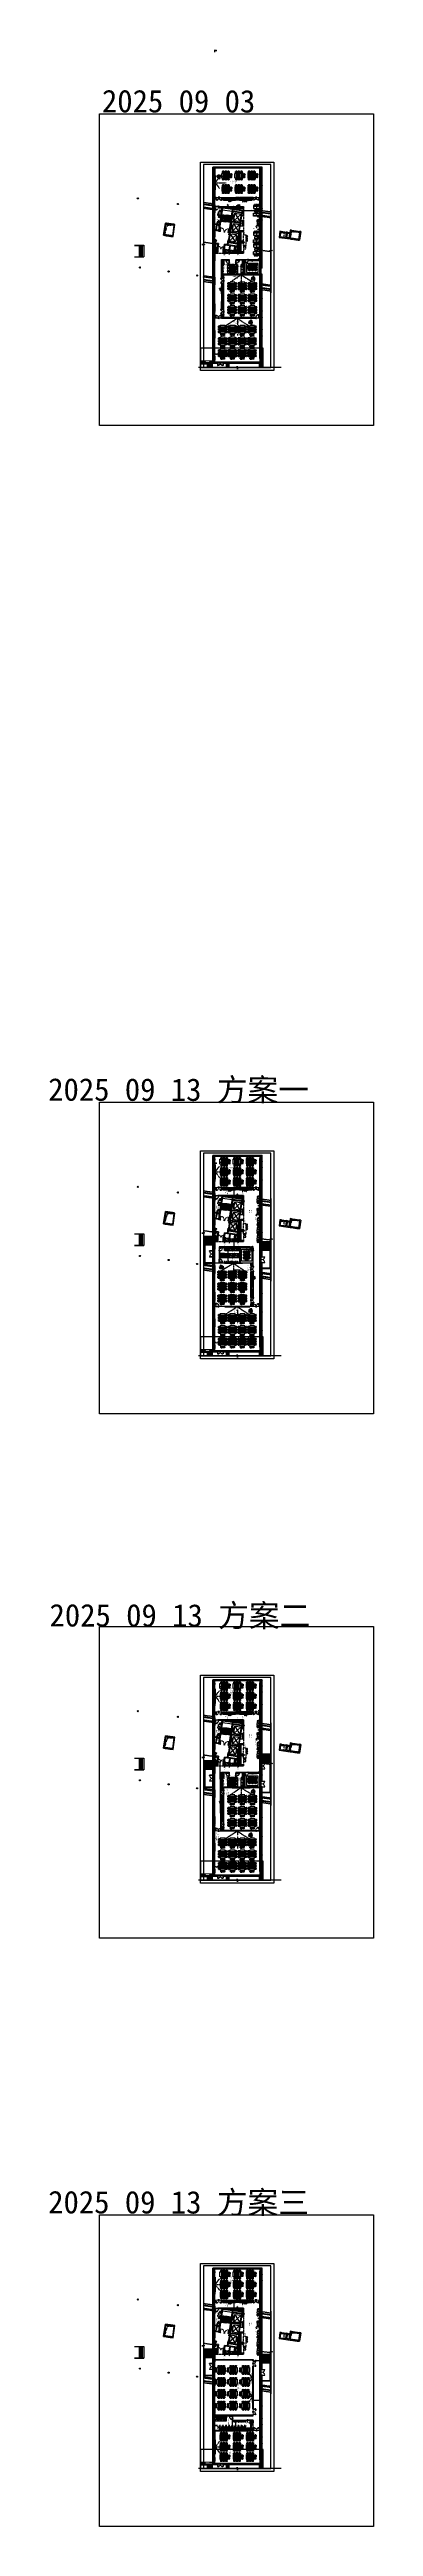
# Model space of a CAD drawing. Header units: millimetres. Extents: x 285006 to 3037698, y -2820855 to 192241.
# Drawn here: x 803270 to 893152, y -686485 to 2 of the extents above; entities that cross this region are included whole.
import ezdxf
from ezdxf.enums import TextEntityAlignment as Align
from ezdxf.xclip import XClip

# ---------------------------------------------------------------- set-up
doc = ezdxf.new("R2010")
doc.units = ezdxf.units.MM
doc.header["$XCLIPFRAME"] = 2
doc.header["$PDMODE"] = 35
doc.header["$PDSIZE"] = -0.1
for name, pattern in [('1#C-6F$0$CONTINOUS', [0]), ('1#C-6F$0$DASH', [0.35, 0.25, -0.1]), ('1#C-6F$0$DASHED2', [0.375, 0.25, -0.125]), ('3层以上空调立管$0$CENTER', [2, 1.25, -0.25, 0.25, -0.25]), ('3层以上空调立管$0$DASH', [0.35, 0.25, -0.1]), ('__DASH', [0.35, 0.25, -0.1]), ('CORE-1B-4F$0$DASH', [0.35, 0.25, -0.1]), ('DASH', [0.35, 0.25, -0.1]), ('DASHED', [0.75, 0.5, -0.25]), ('HIDDEN', [0.375, 0.25, -0.125]), ('WALL-1C-6F-1$0$CONTINOUS', [0]), ('WALL-1C-6F-1$0$DASH', [0.35, 0.25, -0.1])]:
    doc.linetypes.add(name, pattern=pattern)
for name, color, linetype in [('!PboDS-洁具', 31, 'Continuous'), ('!PboDS-门', 60, 'Continuous'), ('!PboEL-剖面粗实线', 160, 'Continuous'), ('!PboGS-中号字', 40, 'Continuous'), ('01-平面文字', 2, 'Continuous'), ('1#C-6F$0$0-XREF', 7, 'Continuous'), ('1#C-6F$0$A-FLOR-STRS', 13, 'Continuous'), ('1#C-6F$0$A-WALL', 2, 'Continuous'), ('1#C-6F$0$S-W-BEAMLINE', 4, '1#C-6F$0$DASHED2'), ('1#C-6F$0$文字图层', 7, 'Continuous'), ('1#C-6F$0$汇水面积', 3, 'Continuous'), ('3', 20, 'Continuous'), ('3层以上空调立管$0$ACS_COM', 7, 'Continuous'), ('3层以上空调立管$0$ACS_KT_BZ', 3, 'Continuous'), ('4玻璃幕墙', 1, 'Continuous'), ('6铝型材', 8, 'Continuous'), ('___', 4, 'Continuous'), ('__附着_A10-J_KJ_2_B_28F_SEN22M3I_设计区$0$A_WALL_BRIK(砌块墙)', 190, 'Continuous'), ('A-DOOR', 60, 'Continuous'), ('BS-LIFT', 14, 'Continuous'), ('BS-SHORT CABINET', 30, 'Continuous'), ('BS-STAIR', 30, 'Continuous'), ('COL-1A1B-4~12$0$S-PUB-COL', 6, 'Continuous'), ('COL-1A1B-4~12$0$S-PUB-COLHATCH', 8, 'Continuous'), ('COLUMN', 160, 'Continuous'), ('DOOR', 60, 'Continuous'), ('DOOR--02', 8, 'Continuous'), ('DS-FINISH', 20, 'Continuous'), ('DS-NOTES', 8, 'Continuous'), ('EXWALL-1A-6～12F 偶数$0$A-DOOR', 142, 'Continuous'), ('EXWALL-1B-6F$0$A-DOOR', 142, 'Continuous'), ('F-活动家具', 51, 'Continuous'), ('FF-FIXT--02', 8, 'DASH'), ('FF-FURN', 51, 'Continuous'), ('FF-FURN--02', 8, 'DASH'), ('FF-Plants', 86, 'Continuous'), ('FF-TEXT', 50, 'Continuous'), ('FF-植物', 8, 'Continuous'), ('FF-活动家具', 51, 'Continuous'), ('FF1-固定家具(落地、到顶)', 30, 'Continuous'), ('KP5.00 Level 5 Keyplan$0$IFF-ART', 120, 'Continuous'), ('P-活动家具', 51, 'Continuous'), ('WALL', 255, 'Continuous'), ('WALL-1A1B-6F$0$A-DOOR', 142, 'Continuous'), ('WALL-1A1B-6F$0$IDEN-1AB-6F$0$DIM_SYMB', 3, 'Continuous'), ('WALL-1C-6F-1$0$A-WALL', 2, 'Continuous'), ('WALL-地台', 8, 'Continuous'), ('家具', 2, 'Continuous'), ('打印框', 4, 'Continuous'), ('装饰--平面图', 2, 'Continuous'), ('铝型材断面', 8, 'Continuous')]:
    doc.layers.add(name, color=color, linetype=linetype)
for name, color, linetype, lineweight in [('$$$$ALC轻质隔墙', 1, 'Continuous', 25), ('1#C-6F$0$0XG-X', 1, 'Continuous', 18), ('1#C-6F$0$A-HOLE', 5, 'Continuous', 25), ('1#C-6F$0$P-DRAI-FLDR', 1, 'Continuous', 20), ('3层以上空调立管$0$ACS_KT_LN', 150, '3层以上空调立管$0$CENTER', 35), ('3层以上空调立管$0$ACS_KT_LRG', 10, 'Continuous', 60), ('3层以上空调立管$0$ACS_KT_LRH', 130, '3层以上空调立管$0$DASH', 60), ('CORE-1B-4F$0$A-DOOR', 142, 'Continuous', 18), ('CORE-1B-4F$0$A-FLOR-SPCL', 252, 'Continuous', 18), ('CORE-1B-4F$0$A-FLOR-STRS', 13, 'Continuous', 18), ('CORE-1B-4F$0$A-FLOR-STRU', 4, 'Continuous', 25), ('CORE-1B-4F$0$A-FLOR-UNDR', 11, 'Continuous', 18), ('CORE-1B-4F$0$A-WALL', 2, 'Continuous', 50), ('CORE-1B-4F$0$A-WALL-METL', 157, 'Continuous', 18), ('DOOR-1B-IDEN-HXT$0$A-DOOR-FIRE', 142, 'Continuous', 18), ('DOOR-1B-IDEN-HXT$0$A-DOOR-IDEN', 7, 'Continuous', 25), ('EXWALL-1A-6～12F 偶数$0$A-FLOR-UNDR', 11, 'Continuous', 18), ('EXWALL-1A-6～12F 偶数$0$A-WALL-GLAZ', 142, 'Continuous', 18), ('EXWALL-1A-6～12F 偶数$0$A-WALL-STON', 31, 'Continuous', 18), ('EXWALL-1B-6F$0$A-FLOR-UNDR', 11, 'Continuous', 18), ('EXWALL-1B-6F$0$A-SECT-MOLD1', 1, 'Continuous', 15), ('EXWALL-1B-6F$0$A-WALL-GLAZ', 142, 'Continuous', 18), ('EXWALL-1B-6F$0$A-WALL-STON', 31, 'Continuous', 18), ('P-1B-屋面雨水斗（6层）$0$0LL-1', 50, 'Continuous', 30), ('P-1B-消火栓（4~13层）$0$0LL', 10, 'Continuous', 30), ('P-1B-消火栓（4~13层）$0$0XG-X', 1, 'Continuous', 18), ('P-1B-立管及地漏（6~7层）$0$0LL', 10, 'Continuous', 30), ('P-1B-立管及地漏（6~7层）$0$0LL-1', 50, 'Continuous', 30), ('WALL-1A1B-6F$0$A-FLOR-UNDR', 11, 'Continuous', 18), ('WALL-1A1B-6F$0$A-WALL', 2, 'Continuous', 50), ('WALL-1A1B-6F$0$IDEN-1AB-6F$0$A-ROOM-IDEN', 7, 'Continuous', 25), ('WALL-1C-6F-1$0$A-FLOR-UNDR', 11, 'Continuous', 18), ('WALL-1C-6F-1$0$A-WALL-GLAZ', 142, 'Continuous', 18), ('板边洞口-1C-6F$0$A-HOLE', 5, 'Continuous', 25), ('结构留洞-1#AB-6F$0$A-HOLE', 140, 'Continuous', 25)]:
    doc.layers.add(name, color=color, linetype=linetype, lineweight=lineweight)
doc.layers.add('_HID_flowers', color=7, linetype='Continuous', lineweight=5, true_color=0x3f6534)
doc.layers.add('P-1B-消火栓（4~13层）$0$0ll-point', color=1, linetype='Continuous', plot=False)
doc.layers.add('P-1B-立管及地漏（6~7层）$0$0ll-point', color=1, linetype='Continuous', plot=False)
doc.styles.add('!赫思Small', font='', dxfattribs={"width": 0.85})
doc.styles.add('ar', font='arial.ttf')
doc.styles.add('CCD_DIM', font='archs.shx', dxfattribs={"width": 0.7})
doc.styles.add('CORE-1B-4F$0$hz', font='simplex', dxfattribs={"width": 0.7, "bigfont": 'hztxt'})
doc.styles.add('DIA', font='')
doc.styles.add('DOOR-1B-IDEN-HXT$0$HYGB2014', font='hygbsz.shx', dxfattribs={"width": 0.7, "bigfont": 'hygbhz.shx'})
doc.styles.add('p&x标准', font='stylu.ttf', dxfattribs={"width": 0.6})
doc.styles.add('P-1B-立管及地漏（6~7层）$0$HZ', font='', dxfattribs={"width": 0.8})
doc.styles.add('T9-L46$0$CCDI-TOG-01', font='arial.ttf')
doc.styles.add('WALL-1A1B-6F$0$IDEN-1AB-6F$0$HYGB2014', font='hygbsz.shx', dxfattribs={"width": 0.7, "bigfont": 'hygbhz.shx'})
doc.styles.get('!赫思Small').set_extended_font_data('SimSun')
doc.styles.get('DIA').set_extended_font_data('SimSun')
doc.styles.get('P-1B-立管及地漏（6~7层）$0$HZ').set_extended_font_data('SimSun')
doc.dimstyles.new('DIM_100', dxfattribs={"dimscale": 100, "dimtxt": 1.5, "dimasz": 1, "dimexe": 1.5, "dimexo": 1.5, "dimgap": 0.6, "dimtad": 1, "dimdec": 0, "dimrnd": 5, "dimzin": 12, "dimdsep": 46, "dimtxsty": 'CCD_DIM', "dimblk": 'CCD_Dimension_Tick', "dimcen": 0.125, "dimclrd": 44, "dimclre": 44, "dimclrt": 50, "dimadec": 0, "dimazin": 0, "dimtfac": 1, "dimtdec": 0, "dimtix": 1, "dimtmove": 2, "dimatfit": 3, "dimldrblk": 'CCD_Leader_Dot', "dimfxl": 5, "dimtvp": 1, "dimtolj": 1, "dimtzin": 0, "dimarcsym": 0})
doc.dimstyles.new('HBA_100', dxfattribs={"dimscale": 100, "dimtxt": 2.5, "dimasz": 1, "dimexe": 2, "dimexo": 2.5, "dimgap": 0.6, "dimtad": 1, "dimdec": 0, "dimzin": 0, "dimdsep": 46, "dimtxsty": 'ar', "dimblk": 'CCD_Dimension_Tick', "dimcen": 0.125, "dimclrd": 44, "dimclre": 44, "dimclrt": 50, "dimadec": 0, "dimazin": 0, "dimtfac": 1, "dimtdec": 0, "dimtix": 1, "dimtmove": 2, "dimatfit": 2, "dimldrblk": 'CCD_Leader_Dot', "dimfxl": 1, "dimtvp": 1, "dimtolj": 1, "dimtzin": 0, "dimarcsym": 0})

# ---------------------------------------------------------------- blocks, each defined once
blk = doc.blocks.new('1#C-6F$0$$0$A$C613054A8')
for p, q in [((0, 50), (0, 2750)), ((0, 2750), (2500, 2750)), ((2500, 50), (0, 50)), ((210, 1945), (210, 855)), ((422, 1945), (210, 1945)), ((210, 855), (422, 855)), ((422, 855), (422, 1945)), ((635, 2444), (635, 356)), ((635, 2444), (2335, 356)), ((635, 356), (2335, 2444)), ((2335, 2444), (635, 2444)), ((635, 356), (2335, 356)), ((2335, 356), (2335, 2444)), ((2424, 1409), (2424, 2014)), ((2424, 2014), (2462, 2014)), ((2462, 1409), (2424, 1409)), ((2424, 1391), (2424, 786)), ((2462, 1391), (2424, 1391)), ((2424, 786), (2462, 786)), ((2462, 2014), (2462, 1409)), ((2462, 786), (2462, 1391)), ((2500, 2750), (2500, 50)), ((2500, 786), (2500, 2014))]:
    blk.add_line(p, q)
blk = doc.blocks.new('1#C-6F$0$A$C613054A8')
for p, q in [((0, 0), (0, 2650)), ((0, 2650), (2500, 2650)), ((2500, 0), (0, 0)), ((210, 1870), (210, 780)), ((422, 1870), (210, 1870)), ((210, 780), (422, 780)), ((422, 780), (422, 1870)), ((635, 2349), (635, 301)), ((635, 2349), (2335, 301)), ((635, 301), (2335, 2349)), ((2335, 2349), (635, 2349)), ((635, 301), (2335, 301)), ((2335, 301), (2335, 2349)), ((2424, 1334), (2424, 1939)), ((2424, 1939), (2462, 1939)), ((2462, 1334), (2424, 1334)), ((2424, 1316), (2424, 711)), ((2462, 1316), (2424, 1316)), ((2424, 711), (2462, 711)), ((2462, 1939), (2462, 1334)), ((2462, 711), (2462, 1316)), ((2500, 2650), (2500, 0)), ((2500, 711), (2500, 1939))]:
    blk.add_line(p, q)
blk = doc.blocks.new('WALL-1C-6F-1$0$mullion_____')
at = {"layer": '6铝型材'}
for p, q in [((-36798, -1713), (-36798, -1433)), ((-36798, -1433), (-36758, -1433)), ((-36798, -1713), (-36758, -1713)), ((-36778, -1713), (-36778, -1733)), ((-36758, -1713), (-36758, -1433))]:
    blk.add_line(p, q, dxfattribs=at)
blk = doc.blocks.new('WALL-1C-6F-1')
at = {"layer": '4玻璃幕墙'}
for p, q in [((98388635, 18822923), (98374985, 18822923)), ((98374985, 18822923), (98374985, 18796566)), ((98388635, 18810242), (98388635, 18822923)), ((98388735, 18810559), (98400553, 18808898)), ((98388735, 18810458), (98400539, 18808799)), ((98374885, 18791299), (98353235, 18794341))]:
    blk.add_line(p, q, dxfattribs=at)
for points in [[(98353235, 18815548), (98374885, 18812505)], [(98353235, 18815447), (98374885, 18812404)], [(98388635, 18795019), (98388635, 18810242)], [(98374885, 18791400), (98353235, 18794442)], [(98374985, 18794859), (98374985, 18768923)], [(98388635, 18768923), (98388635, 18793313)], [(98397644, 18788201), (98388735, 18789453)], [(98397630, 18788102), (98388735, 18789352)]]:
    blk.add_lwpolyline(points, dxfattribs=at)
for radius, start, end in [(14500, 262, 279.506639), (14400, 262, 279.506639), (35400, 262.00026, 273.885266), (35300, 262.00026, 273.885266)]:
    blk.add_arc((98402557, 18823158), radius, start, end, dxfattribs=at)
at = {"layer": 'WALL-1C-6F-1$0$A-FLOR-UNDR', "linetype": 'WALL-1C-6F-1$0$CONTINOUS', "lineweight": -3, "ltscale": 3}
blk.add_line((98375185, 18769022), (98388435, 18769022), dxfattribs=at)
at = {"layer": 'WALL-1C-6F-1$0$A-WALL', "linetype": 'WALL-1C-6F-1$0$DASH', "ltscale": 0.5}
for points in [[(98361852, 18814741), (98362347, 18814671), (98362278, 18814176), (98361783, 18814246)], [(98359284, 18793592), (98359779, 18793523), (98359709, 18793028), (98359214, 18793097)]]:
    blk.add_lwpolyline(points, close=True, dxfattribs=at)
at = {"layer": 'WALL-地台', "linetype": 'DASH', "ltscale": 200}
for p, q in [((98388735, 18823023), (98374885, 18823023)), ((98374885, 18823023), (98374885, 18796546)), ((98388435, 18822723), (98375185, 18822723)), ((98375185, 18822723), (98375185, 18796566)), ((98388435, 18810270), (98388435, 18822723)), ((98388735, 18810228), (98388735, 18823023)), ((98388735, 18810963), (98400608, 18809294)), ((98388735, 18810407), (98400532, 18808749)), ((98353235, 18804945), (98374885, 18801902)), ((98388735, 18809650), (98400427, 18808007)), ((98388735, 18809347), (98400386, 18807709)), ((98374885, 18796546), (98374885, 18768923)), ((98388735, 18799955), (98405023, 18797666))]:
    blk.add_line(p, q, dxfattribs=at)
for points in [[(98353235, 18815952), (98374885, 18812909)], [(98353235, 18815396), (98374885, 18812354)], [(98353235, 18814639), (98374885, 18811596)], [(98353235, 18814336), (98374885, 18811293)], [(98359493, 18813760), (98359451, 18813462)], [(98369395, 18812368), (98369354, 18812071)], [(98388435, 18794979), (98388435, 18810270)], [(98388735, 18794999), (98388735, 18810228)], [(98374885, 18792511), (98353235, 18795553)], [(98374885, 18792208), (98353235, 18795250)], [(98374885, 18791450), (98353235, 18794493)], [(98374885, 18790895), (98353235, 18793938)], [(98356862, 18795043), (98356821, 18794746)], [(98366765, 18793652), (98366723, 18793355)], [(98375185, 18794859), (98375185, 18768923)], [(98388435, 18768923), (98388435, 18793313)], [(98388735, 18768923), (98388735, 18793333)], [(98397797, 18789290), (98388735, 18790564)], [(98397755, 18788993), (98388735, 18790261)], [(98397651, 18788251), (98388735, 18789504)], [(98397574, 18787706), (98388735, 18788948)]]:
    blk.add_lwpolyline(points, dxfattribs=at)
for radius, start, end in [(15600, 262, 279.506639), (15300, 262, 279.506639), (14550, 262, 279.506639), (14000, 262, 279.506639), (34200, 262.00026, 273.885266), (35800, 262.00026, 273.885266), (35250, 262.00026, 273.885266), (34500, 262.00026, 273.885266)]:
    blk.add_arc((98402557, 18823158), radius, start, end, dxfattribs=at)
at = {"layer": 'WALL-1C-6F-1$0$A-WALL-GLAZ', "lineweight": -3}
for p, rotation in [((98350105, 18795791), 224.9999997527846), ((98376618, 18784248), 269.9999995734953), ((98376618, 18782251), 269.9999995734953), ((98376618, 18780254), 269.9999995734953), ((98339838, 18821289), 180.0000003973278), ((98341569, 18821289), 180.0000003973278), ((98343301, 18821289), 180.0000003973278), ((98345032, 18821289), 180.0000003973278), ((98346763, 18821289), 180.0000003973278), ((98348494, 18821289), 180.0000003973278), ((98350226, 18821289), 180.0000003973278), ((98376618, 18778424), 269.9999995734953), ((98376618, 18776594), 269.9999995734953), ((98376618, 18774763), 269.9999995734953), ((98376618, 18773097), 269.9999995734953), ((98376618, 18771431), 269.9999995734953), ((98376618, 18769765), 269.9999995734953), ((98376618, 18768098), 269.9999995734953), ((98376618, 18764766), 269.9999995734953), ((98376618, 18763100), 269.9999995734953), ((98376618, 18761434), 269.9999995734953), ((98376618, 18759767), 269.9999995734953), ((98376618, 18758101), 269.9999995734953), ((98376618, 18756435), 269.9999995734953), ((98376618, 18754769), 269.9999995734953), ((98376618, 18752917), 269.9999995734953), ((98376618, 18751065), 269.9999995734953), ((98376618, 18749213), 269.9999995734953), ((98376618, 18747361), 269.9999995734953), ((98376618, 18745509), 269.9999995734953), ((98376618, 18743657), 269.9999995734953), ((98376618, 18741805), 269.9999995734953), ((98376618, 18739953), 269.9999995734953), ((98376618, 18738088), 269.9999995734953), ((98376618, 18736224), 269.9999995734953), ((98376618, 18734359), 269.9999995734953), ((98376618, 18732494), 269.9999995734953)]:
    blk.add_blockref('WALL-1C-6F-1$0$mullion_____', p, dxfattribs=dict(at, rotation=rotation))
for p, xscale, rotation in [((98387002, 18784554), -1, 89.99999957281068), ((98387002, 18782863), -1, 89.99999957281068), ((98387002, 18781172), -1, 89.99999957281068), ((98413516, 18795791), -0.9999999999999999, 134.9999997691784), ((98387002, 18777915), -1, 89.99999957281068), ((98387002, 18776349), -1, 89.99999957281068), ((98387002, 18774783), -1, 89.99999957281068), ((98387002, 18773217), -1, 89.99999957281068), ((98387002, 18771551), -1, 89.99999957281068), ((98387002, 18769885), -1, 89.99999957293808), ((98387002, 18768219), -1, 89.99999957281068), ((98387002, 18766552), -1, 89.99999957293808), ((98387002, 18764886), -1, 89.99999957281068), ((98387002, 18763220), -1, 89.99999957281068), ((98387002, 18761554), -1, 89.99999957281068), ((98387002, 18759888), -1, 89.99999957281068), ((98387002, 18758221), -1, 89.99999957281068), ((98387002, 18756555), -1, 89.99999957281068), ((98387002, 18754889), -1, 89.99999957281068), ((98387002, 18753223), -1, 89.99999957281068), ((98386998, 18746330), -1, 89.99999957281068), ((98387002, 18751499), -1, 89.99999957281068), ((98387002, 18749776), -1, 89.99999957281068), ((98387002, 18748053), -1, 89.99999957281068), ((98387002, 18744607), -1, 89.99999957281068), ((98387002, 18742884), -1, 89.99999957281068), ((98387002, 18741160), -1, 89.99999957281068), ((98387002, 18739437), -1, 89.99999957281068), ((98387002, 18737701), -1, 89.99999957281068), ((98387002, 18735966), -1, 89.99999957281068), ((98387002, 18734230), -1, 89.99999957281068), ((98387002, 18732494), -1, 89.99999957281068)]:
    blk.add_blockref('WALL-1C-6F-1$0$mullion_____', p, dxfattribs=dict(at, xscale=xscale, rotation=rotation))
at = {"layer": 'WALL-地台', "linetype": 'DASH', "ltscale": 200, "xscale": -1, "rotation": 89.99999957281068}
blk.add_blockref('WALL-1C-6F-1$0$mullion_____', (98387002, 18779481), dxfattribs=at)
at = {"layer": '铝型材断面', "ltscale": 0.5, "rotation": 269.9999995734953}
blk.add_blockref('WALL-1C-6F-1$0$mullion_____', (98376618, 18766432), dxfattribs=at)
blk = doc.blocks.new('1#C-6F$0$$DorLib2D$00000002')
for p, q in [((-0.5, 0), (-0.5, 0.4875)), ((-0.475, 0.4875), (-0.5, 0.4875)), ((-0.475, 0), (-0.475, 0.4875)), ((0.475, 0), (0.475, 0.4875)), ((0.475, 0.4875), (0.5, 0.4875)), ((0.5, 0), (0.5, 0.4875)), ((-0.5, 0), (-0.475, 0)), ((0.5, 0), (0.475, 0))]:
    blk.add_line(p, q)
at = {"lineweight": 13}
for centre, start, end in [((-0.4875, 0), 0, 88.530716), ((0.4875, 0), 91.469284, 180)]:
    blk.add_arc(centre, 0.4875, start, end, dxfattribs=at)
blk = doc.blocks.new('1#C-6F$0$$TCHSYS$DOOR2D')
for p, q in [((0.45, 0.975), (0.5, 0.975)), ((0.45, 0), (0.45, 0.975)), ((0.5, 0), (0.45, 0)), ((0.5, 0), (0.5, 0.975))]:
    blk.add_line(p, q)
at = {"lineweight": 13}
blk.add_arc((0.475, 0), 0.975, 91.469284, 180, dxfattribs=at)
blk = doc.blocks.new('1#C-6F$0$A$C07A93526')
at = {"layer": '1#C-6F$0$P-DRAI-FLDR', "lineweight": -3}
for p, q in [((-29, 70), (-9, -75)), ((-11, 75), (11, -75)), ((9, 75), (29, -70))]:
    blk.add_line(p, q, dxfattribs=at)
blk.add_circle((0, 0), 75.9, dxfattribs=at)
blk = doc.blocks.new('1#C-6F$0$DSADSAD')
at = {"layer": '1#C-6F$0$文字图层', "color": 6}
for p, q in [((7943089, -1493991), (7943089, -1494579)), ((7943165, -1493981), (7943165, -1494588)), ((7943241, -1493991), (7943241, -1494579))]:
    blk.add_line(p, q, dxfattribs=at)
blk.add_circle((7943165, -1494285), 304, dxfattribs=at)
blk = doc.blocks.new('1#C-6F$0$单出口带卷盘消火栓')
at = {"layer": '1#C-6F$0$0XG-X'}
for p, q in [((368866, -61966), (368866, -61726)), ((368866, -61726), (369566, -61726)), ((369566, -61966), (369566, -61726)), ((368866, -61966), (368966, -61966)), ((368966, -61966), (369466, -61966)), ((369021, -62195), (369454, -61945)), ((369021, -62195), (369034, -62216)), ((369033, -62216), (369466, -61966)), ((369466, -61966), (369454, -61945)), ((369466, -61966), (369566, -61966))]:
    blk.add_line(p, q, dxfattribs=at)
blk.add_circle((368965, -61874), 50, dxfattribs=at)
blk.add_arc((369466, -61966), 500, 180, 207.134016, dxfattribs=at)
blk.add_solid([(368866, -61726), (369566, -61966), (369566, -61726)], dxfattribs=at)
blk = doc.blocks.new('A$C64783269')
at = {"layer": 'FF-活动家具'}
for p, q in [((1, 151), (1, 400)), ((41, 151), (41, 400)), ((419, 0), (191, 0)), ((570, 399), (570, 150)), ((610, 399), (610, 150))]:
    blk.add_line(p, q, dxfattribs=at)
for centre, radius, start, end in [((21, 405), 20.8, 344.505831, 195.422881), ((21, 145), 20.8, 164.505831, 15.422881), ((461, 332), 426, 152.850569, 170.83936), ((305, -144), 604, 64.02291, 115.916291), ((191, 150), 150, 179.964356, 269.964356), ((305, -200), 730, 70.838235, 109.102066), ((305, -192), 752, 72.714571, 107.210707), ((419, 150), 150, 269.964356, 359.964356), ((149, 332), 426, 9.089352, 27.068805), ((590, 405), 20.8, 344.505831, 195.422881), ((590, 145), 20.8, 164.505831, 15.422881)]:
    blk.add_arc(centre, radius, start, end, dxfattribs=at)
blk = doc.blocks.new('1#C-6F$0$A$C346419F8')
at = {"layer": '1#C-6F$0$S-W-BEAMLINE', "color": 6, "linetype": '1#C-6F$0$CONTINOUS'}
for points in [[(0, 400), (0, 0), (400, 0), (400, 400)], [(20, 380), (20, 20), (380, 20), (380, 380)]]:
    blk.add_lwpolyline(points, close=True, dxfattribs=at)
blk = doc.blocks.new('1#C-6F$0$A$C13D20D7F')
at = {"layer": '1#C-6F$0$S-W-BEAMLINE', "color": 6, "linetype": '1#C-6F$0$CONTINOUS'}
blk.add_lwpolyline([(380, 200), (20, 200), (20, 13), (0, 13), (0, 413), (20, 413), (20, 225), (380, 225), (380, 413), (400, 413), (400, 13), (380, 13)], close=True, dxfattribs=at)
blk = doc.blocks.new('dfgdergherhre')
at = {"layer": 'WALL-地台', "linetype": 'DASH', "ltscale": 200}
for p, q in [((3268329, 4622650, 0), (3268329, 4627346, 0)), ((3268729, 4622650, 0), (3268729, 4627346, 0)), ((3281179, 4575341, 0), (3281179, 4627346, 0)), ((3281579, 4575341, 0), (3281579, 4627346, 0)), ((3268329, 4622650, 0), (3268329, 4621284, 0)), ((3268729, 4621955, 0), (3268329, 4621955, 0)), ((3268329, 4617160, 0), (3268329, 4621284, 0)), ((3268729, 4622650, 0), (3268729, 4621284, 0)), ((3268729, 4617160, 0), (3268729, 4621284, 0)), ((3281579, 4621182, 0), (3281179, 4621182, 0)), ((3268329, 4617160, 0), (3268329, 4615794, 0)), ((3268729, 4616464, 0), (3268329, 4616464, 0)), ((3268329, 4610495, 0), (3268329, 4615794, 0)), ((3268729, 4617160, 0), (3268729, 4615794, 0)), ((3268729, 4610495, 0), (3268729, 4615794, 0)), ((3281579, 4614919, 0), (3281179, 4614919, 0)), ((3268329, 4610495, 0), (3268329, 4609129, 0)), ((3268729, 4609799, 0), (3268329, 4609799, 0)), ((3268329, 4603830, 0), (3268329, 4609129, 0)), ((3268729, 4610495, 0), (3268729, 4609129, 0)), ((3268729, 4603830, 0), (3268729, 4609129, 0)), ((3281179, 4608266, 0), (3281579, 4608266, 0)), ((3268729, 4603135, 0), (3268329, 4603135, 0)), ((3268329, 4597162, 0), (3268329, 4602464, 0)), ((3268729, 4597162, 0), (3268729, 4602464, 0)), ((3268729, 4596467, 0), (3268329, 4596467, 0)), ((3268329, 4589757, 0), (3268329, 4595796, 0)), ((3268729, 4589757, 0), (3268729, 4595796, 0)), ((3281179, 4594937, 0), (3281579, 4594937, 0)), ((3268729, 4589062, 0), (3268329, 4589062, 0)), ((3268329, 4582349, 0), (3268329, 4588391, 0)), ((3268729, 4582349, 0), (3268729, 4588391, 0)), ((3281179, 4587361, 0), (3281179, 4588727, 0)), ((3281179, 4588044, 0), (3281579, 4588044, 0)), ((3268329, 4582349, 0), (3268329, 4580983, 0)), ((3268729, 4581654, 0), (3268329, 4581654, 0)), ((3268329, 4575599, 0), (3268329, 4580983, 0)), ((3268729, 4582349, 0), (3268729, 4580983, 0)), ((3268729, 4575599, 0), (3268729, 4580983, 0)), ((3281179, 4580468, 0), (3281179, 4581834, 0)), ((3281179, 4581151, 0), (3281579, 4581151, 0)), ((3268329, 4575199, 0), (3268329, 4574546, 0)), ((3268729, 4575199, 0), (3268729, 4574546, 0)), ((3281179, 4574941, 0), (3281179, 4574546, 0))]:
    blk.add_line(p, q, dxfattribs=at)
at = {"layer": 'WALL-地台', "linetype": 'DASH', "ltscale": 200, "elevation": 0}
for points in [[(3268329, 4602464), (3268329, 4603830)], [(3268729, 4603830), (3268729, 4602464)]]:
    blk.add_lwpolyline(points, dxfattribs=at)
for points in [[(3268329, 4597162), (3268729, 4597162), (3268729, 4595796), (3268329, 4595796)], [(3268329, 4589757), (3268729, 4589757), (3268729, 4588391), (3268329, 4588391)]]:
    blk.add_lwpolyline(points, close=True, dxfattribs=at)
at = {"layer": '1#C-6F$0$0-XREF', "ltscale": 1.5, "rotation": 359.999308722076}
for name, p in [('1#C-6F$0$A$C346419F8', (3268329, 4627346, 0)), ('1#C-6F$0$A$C13D20D7F', (3268329, 4626749, 0)), ('1#C-6F$0$A$C346419F8', (3281179, 4627346, 0)), ('1#C-6F$0$A$C13D20D7F', (3268329, 4622638, 0)), ('1#C-6F$0$A$C13D20D7F', (3268329, 4620872, 0)), ('1#C-6F$0$A$C13D20D7F', (3281179, 4626363, 0)), ('1#C-6F$0$A$C13D20D7F', (3281179, 4621865, 0)), ('1#C-6F$0$A$C13D20D7F', (3281179, 4620099, 0)), ('1#C-6F$0$A$C13D20D7F', (3268329, 4617147, 0)), ('1#C-6F$0$A$C13D20D7F', (3268329, 4615381, 0)), ('1#C-6F$0$A$C13D20D7F', (3281179, 4615602, 0)), ('1#C-6F$0$A$C13D20D7F', (3281179, 4613836, 0)), ('1#C-6F$0$A$C13D20D7F', (3268329, 4610482, 0)), ('1#C-6F$0$A$C13D20D7F', (3268329, 4608716, 0)), ('1#C-6F$0$A$C13D20D7F', (3281179, 4608937, 0)), ('1#C-6F$0$A$C13D20D7F', (3281179, 4607171, 0)), ('1#C-6F$0$A$C13D20D7F', (3268329, 4603818, 0)), ('1#C-6F$0$A$C13D20D7F', (3268329, 4602052, 0)), ('1#C-6F$0$A$C13D20D7F', (3281179, 4602272, 0)), ('1#C-6F$0$A$C13D20D7F', (3281179, 4600506, 0)), ('1#C-6F$0$A$C13D20D7F', (3268329, 4597150, 0)), ('1#C-6F$0$A$C13D20D7F', (3268329, 4595384, 0)), ('1#C-6F$0$A$C13D20D7F', (3281179, 4595607, 0)), ('1#C-6F$0$A$C13D20D7F', (3281179, 4593841, 0)), ('1#C-6F$0$A$C13D20D7F', (3268329, 4589745, 0)), ('1#C-6F$0$A$C13D20D7F', (3268329, 4587979, 0)), ('1#C-6F$0$A$C13D20D7F', (3281179, 4588714, 0)), ('1#C-6F$0$A$C13D20D7F', (3281179, 4586948, 0)), ('1#C-6F$0$A$C13D20D7F', (3268329, 4582337, 0)), ('1#C-6F$0$A$C13D20D7F', (3268329, 4580571, 0)), ('1#C-6F$0$A$C13D20D7F', (3281179, 4581822, 0)), ('1#C-6F$0$A$C13D20D7F', (3281179, 4580056, 0)), ('1#C-6F$0$A$C13D20D7F', (3268329, 4575186, 0)), ('1#C-6F$0$A$C346419F8', (3268329, 4574146, 0)), ('1#C-6F$0$A$C13D20D7F', (3281179, 4574929, 0)), ('1#C-6F$0$A$C346419F8', (3281179, 4574146, 0))]:
    blk.add_blockref(name, p, dxfattribs=at)
blk = doc.blocks.new('DFHRTHRTH')
at = {"layer": 'COLUMN', "linetype": 'Continuous'}
for p, q in [((3270037, 4610380, 0), (3270913, 4616618, 0)), ((3270075, 4612091, 0), (3270743, 4616844, 0)), ((3276487, 4616037, 0), (3270743, 4616844, 0)), ((3273587, 4616243, 0), (3270913, 4616618, 0)), ((3273587, 4616243, 0), (3270913, 4616618, 0)), ((3272710, 4610004, 0), (3273587, 4616243, 0)), ((3272922, 4610075, 0), (3273702, 4615621, 0)), ((3276177, 4615273, 0), (3273702, 4615621, 0)), ((3273730, 4615819, 0), (3273785, 4616215, 0)), ((3276205, 4615471, 0), (3273730, 4615819, 0)), ((3276261, 4615867, 0), (3273785, 4616215, 0)), ((3275802, 4612599, 0), (3275892, 4613243, 0)), ((3275881, 4611729, 0), (3276090, 4613215, 0)), ((3275892, 4613243, 0), (3276090, 4613215, 0)), ((3276087, 4614629, 0), (3276177, 4615273, 0)), ((3276087, 4614629, 0), (3276285, 4614601, 0)), ((3276205, 4615471, 0), (3276261, 4615867, 0)), ((3276285, 4614601, 0), (3276487, 4616037, 0)), ((3254511, 4609128, 0), (3254985, 4612495, 0)), ((3254511, 4609128, 0), (3254808, 4609087, 0)), ((3254737, 4609299, 0), (3255155, 4612269, 0)), ((3254737, 4609299, 0), (3254836, 4609285, 0)), ((3254808, 4609087, 0), (3254836, 4609285, 0)), ((3255282, 4612454, 0), (3254985, 4612495, 0)), ((3255254, 4612255, 0), (3255155, 4612269, 0)), ((3255254, 4612255, 0), (3255282, 4612454, 0)), ((3256888, 4608794, 0), (3256916, 4608992, 0)), ((3256888, 4608794, 0), (3257185, 4608753, 0)), ((3256916, 4608992, 0), (3257015, 4608978, 0)), ((3257015, 4608978, 0), (3257432, 4611949, 0)), ((3257185, 4608753, 0), (3257658, 4612119, 0)), ((3257333, 4611963, 0), (3257361, 4612161, 0)), ((3257432, 4611949, 0), (3257333, 4611963, 0)), ((3257658, 4612119, 0), (3257361, 4612161, 0)), ((3268329, 4605671, 0), (3268329, 4612336, 0)), ((3270075, 4612091, 0), (3268329, 4612336, 0)), ((3270047, 4611893, 0), (3268529, 4612106, 0)), ((3268529, 4612106, 0), (3268529, 4610693, 0)), ((3269852, 4610507, 0), (3268529, 4610693, 0)), ((3268529, 4607057, 0), (3268529, 4610491, 0)), ((3269825, 4610308, 0), (3268529, 4610491, 0)), ((3269698, 4606893, 0), (3268529, 4607057, 0)), ((3268529, 4605643, 0), (3268529, 4606855, 0)), ((3269472, 4606723, 0), (3268529, 4606855, 0)), ((3269472, 4606723, 0), (3269305, 4605534, 0)), ((3269698, 4606893, 0), (3269503, 4605506, 0)), ((3269811, 4610209, 0), (3269825, 4610308, 0)), ((3270207, 4610154, 0), (3269811, 4610209, 0)), ((3269852, 4610507, 0), (3270047, 4611893, 0)), ((3270235, 4610352, 0), (3270037, 4610380, 0)), ((3270235, 4610352, 0), (3270207, 4610154, 0)), ((3271187, 4605270, 0), (3271381, 4606656, 0)), ((3271274, 4610206, 0), (3271247, 4610008, 0)), ((3271445, 4609980, 0), (3271247, 4610008, 0)), ((3271472, 4610178, 0), (3271274, 4610206, 0)), ((3272223, 4606538, 0), (3271381, 4606656, 0)), ((3271385, 4605242, 0), (3271552, 4606430, 0)), ((3271445, 4609980, 0), (3271472, 4610178, 0)), ((3272790, 4606256, 0), (3271552, 4606430, 0)), ((3272223, 4606538, 0), (3272415, 4607900, 0)), ((3272613, 4607872, 0), (3272415, 4607900, 0)), ((3272421, 4606510, 0), (3272498, 4607055, 0)), ((3274897, 4606162, 0), (3272421, 4606510, 0)), ((3272484, 4609834, 0), (3272512, 4610032, 0)), ((3272682, 4609806, 0), (3272484, 4609834, 0)), ((3274973, 4606707, 0), (3272498, 4607055, 0)), ((3272710, 4610004, 0), (3272512, 4610032, 0)), ((3272526, 4607253, 0), (3272613, 4607872, 0)), ((3275001, 4606905, 0), (3272526, 4607253, 0)), ((3272609, 4609286, 0), (3272682, 4609806, 0)), ((3272807, 4609258, 0), (3272609, 4609286, 0)), ((3272807, 4609258, 0), (3272894, 4609877, 0)), ((3275370, 4609529, 0), (3272894, 4609877, 0)), ((3275398, 4609727, 0), (3272922, 4610075, 0)), ((3275774, 4612401, 0), (3273298, 4612749, 0)), ((3275802, 4612599, 0), (3273326, 4612947, 0)), ((3274897, 4606162, 0), (3274973, 4606707, 0)), ((3275001, 4606905, 0), (3275370, 4609529, 0)), ((3275095, 4606134, 0), (3275686, 4610343, 0)), ((3275398, 4609727, 0), (3275488, 4610371, 0)), ((3275488, 4610371, 0), (3275686, 4610343, 0)), ((3275683, 4611757, 0), (3275774, 4612401, 0)), ((3275683, 4611757, 0), (3275881, 4611729, 0)), ((3286781, 4610248, 0), (3286545, 4608564, 0)), ((3286545, 4608564, 0), (3289614, 4608133, 0)), ((3286951, 4610022, 0), (3286771, 4608735, 0)), ((3286771, 4608735, 0), (3288355, 4608512, 0)), ((3287078, 4610206, 0), (3286781, 4610248, 0)), ((3287050, 4610008, 0), (3286951, 4610022, 0)), ((3287050, 4610008, 0), (3287078, 4610206, 0)), ((3288536, 4609799, 0), (3288355, 4608512, 0)), ((3288437, 4609813, 0), (3288465, 4610011, 0)), ((3288536, 4609799, 0), (3288437, 4609813, 0)), ((3288861, 4609955, 0), (3288465, 4610011, 0)), ((3288734, 4609771, 0), (3288553, 4608484, 0)), ((3288553, 4608484, 0), (3289345, 4608373, 0)), ((3288833, 4609757, 0), (3288734, 4609771, 0)), ((3288833, 4609757, 0), (3288861, 4609955, 0)), ((3289345, 4608373, 0), (3289526, 4609660, 0)), ((3289427, 4609674, 0), (3289455, 4609872, 0)), ((3289526, 4609660, 0), (3289427, 4609674, 0)), ((3289554, 4609858, 0), (3289455, 4609872, 0)), ((3289822, 4610325, 0), (3289543, 4608345, 0)), ((3289543, 4608345, 0), (3289642, 4608331, 0)), ((3289651, 4610551, 0), (3289554, 4609858, 0)), ((3289642, 4608331, 0), (3289614, 4608133, 0)), ((3289948, 4610509, 0), (3289651, 4610551, 0)), ((3289921, 4610311, 0), (3289822, 4610325, 0)), ((3289948, 4610509, 0), (3289921, 4610311, 0)), ((3291892, 4607813, 0), (3291920, 4608011, 0)), ((3291892, 4607813, 0), (3292189, 4607771, 0)), ((3291920, 4608011, 0), (3292019, 4607997, 0)), ((3292297, 4609977, 0), (3292019, 4607997, 0)), ((3292523, 4610148, 0), (3292189, 4607771, 0)), ((3292198, 4609991, 0), (3292226, 4610189, 0)), ((3292297, 4609977, 0), (3292198, 4609991, 0)), ((3292523, 4610148, 0), (3292226, 4610189, 0)), ((3269574, 4605294, 0), (3268329, 4605470, 0)), ((3269305, 4605534, 0), (3268529, 4605643, 0)), ((3269602, 4605493, 0), (3269503, 4605506, 0)), ((3269602, 4605493, 0), (3269574, 4605294, 0)), ((3271088, 4605284, 0), (3271060, 4605086, 0)), ((3271703, 4604995, 0), (3271060, 4605086, 0)), ((3271187, 4605270, 0), (3271088, 4605284, 0)), ((3271731, 4605193, 0), (3271385, 4605242, 0)), ((3271731, 4605193, 0), (3271703, 4604995, 0)), ((3271731, 4605193, 0), (3271703, 4604995, 0)), ((3272424, 4605096, 0), (3272397, 4604898, 0)), ((3272424, 4605096, 0), (3272397, 4604898, 0)), ((3272991, 4604814, 0), (3272397, 4604898, 0)), ((3272622, 4605068, 0), (3272424, 4605096, 0)), ((3272790, 4606256, 0), (3272622, 4605068, 0)), ((3272988, 4606229, 0), (3272821, 4605040, 0)), ((3273019, 4605012, 0), (3272821, 4605040, 0)), ((3274176, 4606061, 0), (3272988, 4606229, 0)), ((3273019, 4605012, 0), (3272991, 4604814, 0)), ((3273019, 4605012, 0), (3272991, 4604814, 0)), ((3273712, 4604915, 0), (3273684, 4604717, 0)), ((3273712, 4604915, 0), (3273684, 4604717, 0)), ((3275070, 4604522, 0), (3273684, 4604717, 0)), ((3274009, 4604873, 0), (3273712, 4604915, 0)), ((3274176, 4606061, 0), (3274009, 4604873, 0)), ((3274374, 4606034, 0), (3274207, 4604845, 0)), ((3274900, 4604748, 0), (3274207, 4604845, 0)), ((3275067, 4605936, 0), (3274374, 4606034, 0)), ((3275067, 4605936, 0), (3274900, 4604748, 0)), ((3275070, 4604522, 0), (3275293, 4606106, 0)), ((3275293, 4606106, 0), (3275095, 4606134, 0))]:
    blk.add_line(p, q, dxfattribs=at)
blk = doc.blocks.new('*U521')
at = {"layer": 'FF1-固定家具(落地、到顶)', "color": 55, "linetype": 'DASH', "ltscale": 100}
for p, q in [((15, 285), (612, 15)), ((15, 15), (612, 285)), ((627, 0), (627, 300))]:
    blk.add_line(p, q, dxfattribs=at)
at = {"layer": 'FF1-固定家具(落地、到顶)'}
blk.add_lwpolyline([(0, 300), (627, 300), (627, 0), (0, 0)], close=True, dxfattribs=at)
at = {"layer": 'FF1-固定家具(落地、到顶)', "color": 55, "linetype": 'DASH', "ltscale": 100}
blk.add_lwpolyline([(15, 285), (612, 285), (612, 15), (15, 15)], close=True, dxfattribs=at)
blk = doc.blocks.new('*U522')
at = {"layer": 'FF1-固定家具(落地、到顶)', "color": 55, "linetype": 'DASH', "ltscale": 100}
for p, q in [((15, 285), (585, 15)), ((15, 15), (585, 285)), ((600, 0), (600, 300))]:
    blk.add_line(p, q, dxfattribs=at)
at = {"layer": 'FF1-固定家具(落地、到顶)'}
blk.add_lwpolyline([(0, 300), (600, 300), (600, 0), (0, 0)], close=True, dxfattribs=at)
at = {"layer": 'FF1-固定家具(落地、到顶)', "color": 55, "linetype": 'DASH', "ltscale": 100}
blk.add_lwpolyline([(15, 285), (585, 285), (585, 15), (15, 15)], close=True, dxfattribs=at)
blk = doc.blocks.new('*U523')
at = {"layer": 'FF1-固定家具(落地、到顶)', "color": 55, "linetype": 'DASH', "ltscale": 100}
for p, q in [((15, 285), (585, 15)), ((15, 15), (585, 285)), ((600, 0), (600, 300))]:
    blk.add_line(p, q, dxfattribs=at)
at = {"layer": 'FF1-固定家具(落地、到顶)'}
blk.add_lwpolyline([(0, 300), (600, 300), (600, 0), (0, 0)], close=True, dxfattribs=at)
at = {"layer": 'FF1-固定家具(落地、到顶)', "color": 55, "linetype": 'DASH', "ltscale": 100}
blk.add_lwpolyline([(15, 285), (585, 285), (585, 15), (15, 15)], close=True, dxfattribs=at)
blk = doc.blocks.new('*U524')
at = {"layer": 'FF1-固定家具(落地、到顶)', "color": 55, "linetype": 'DASH', "ltscale": 100}
for p, q in [((15, 285), (585, 15)), ((15, 15), (585, 285)), ((600, 0), (600, 300))]:
    blk.add_line(p, q, dxfattribs=at)
at = {"layer": 'FF1-固定家具(落地、到顶)'}
blk.add_lwpolyline([(0, 300), (600, 300), (600, 0), (0, 0)], close=True, dxfattribs=at)
at = {"layer": 'FF1-固定家具(落地、到顶)', "color": 55, "linetype": 'DASH', "ltscale": 100}
blk.add_lwpolyline([(15, 285), (585, 285), (585, 15), (15, 15)], close=True, dxfattribs=at)
blk = doc.blocks.new('*U517')
at = {"layer": 'FF1-固定家具(落地、到顶)', "color": 55, "linetype": 'DASH', "ltscale": 100}
for p, q in [((15, 285), (585, 15)), ((15, 15), (585, 285)), ((600, 0), (600, 300))]:
    blk.add_line(p, q, dxfattribs=at)
at = {"layer": 'FF1-固定家具(落地、到顶)'}
blk.add_lwpolyline([(0, 300), (600, 300), (600, 0), (0, 0)], close=True, dxfattribs=at)
at = {"layer": 'FF1-固定家具(落地、到顶)', "color": 55, "linetype": 'DASH', "ltscale": 100}
blk.add_lwpolyline([(15, 285), (585, 285), (585, 15), (15, 15)], close=True, dxfattribs=at)
blk = doc.blocks.new('*U916')
at = {"layer": 'FF1-固定家具(落地、到顶)', "color": 55, "linetype": 'DASH', "ltscale": 100}
for p, q in [((15, 285), (601, 15)), ((15, 15), (601, 285)), ((616, 0), (616, 300))]:
    blk.add_line(p, q, dxfattribs=at)
at = {"layer": 'FF1-固定家具(落地、到顶)'}
blk.add_lwpolyline([(0, 300), (616, 300), (616, 0), (0, 0)], close=True, dxfattribs=at)
at = {"layer": 'FF1-固定家具(落地、到顶)', "color": 55, "linetype": 'DASH', "ltscale": 100}
blk.add_lwpolyline([(15, 285), (601, 285), (601, 15), (15, 15)], close=True, dxfattribs=at)
blk = doc.blocks.new('A$C20967D04')
at = {"color": 0, "linetype": 'Continuous'}
for p, q in [((-120, 110), (-141, 89)), ((120, 110), (141, 89))]:
    blk.add_line(p, q, dxfattribs=at)
blk.add_lwpolyline([(-163, 67), (-141, 89, -2.4142136), (141, 89), (163, 67, -0.4142136), (-163, 67, -0.4142136)], format="xyb", dxfattribs=at)
blk.add_arc((0, 230), 170, 225, 315, dxfattribs=at)
blk = doc.blocks.new('big vase')
at = {"layer": '_HID_flowers', "ltscale": 0.05}
h = blk.add_hatch(dxfattribs=at)
h.set_pattern_fill('AR-CONC', color=256, scale=0.1, style=0)
h.set_pattern_definition([(50, (-181.531, -28.802), (18.2185, -1.5939), [1.905, -20.955]), (355, (-181.531, -28.802), (-3.5243, 19.1057), [1.524, -16.764]), (100.451, (-180.013, -28.935), (14.6943, 17.5117), [1.619, -17.809]), (46.184, (-181.531, -23.722), (27.108, -4.2042), [2.8575, -31.4325]), (96.636, (-179.272, -24.072), (23.7404, 24.7426), [2.4285, -26.7135]), (351.184, (-181.53, -23.722), (23.7405, 24.7425), [2.286, -25.146]), (21, (-178.991, -24.992), (15.1615, -10.2266), [1.905, -20.955]), (326, (-178.991, -24.992), (6.1802, 18.4188), [1.524, -16.764]), (71.451, (-177.728, -25.844), (21.3416, 8.1923), [1.619, -17.809]), (37.5, (-181.531, -28.802), (0.30886, 8.4555), [0, -16.5608, 0, -17.018, 0, -16.8275]), (7.5, (-181.531, -28.802), (6.68197, 10.01806), [0, -9.7028, 0, -16.1798, 0, -6.4135]), (327.5, (-187.1955, -28.802), (13.55906, -0.57287), [0, -6.35, 0, -19.812, 0, -26.289]), (317.5, (-189.735, -28.802), (14.8129, 2.54265), [0, -8.255, 0, -13.1572, 0, -18.669])])
h.paths.add_polyline_path([(-104, 8, 1), (-46, 8, 1)])
h = blk.add_hatch(dxfattribs=at)
h.set_pattern_fill('AR-CONC', color=256, scale=0.1, style=0)
h.set_pattern_definition([(50, (-158.397, -39.14), (18.2185, -1.5939), [1.905, -20.955]), (355, (-158.397, -39.14), (-3.5243, 19.1057), [1.524, -16.764]), (100.451, (-156.879, -39.273), (14.6943, 17.5117), [1.619, -17.809]), (46.184, (-158.397, -34.06), (27.108, -4.2042), [2.8575, -31.4325]), (96.636, (-156.138, -34.41), (23.7404, 24.7426), [2.4285, -26.7135]), (351.184, (-158.397, -34.06), (23.7405, 24.7425), [2.286, -25.146]), (21, (-155.857, -35.33), (15.1615, -10.2266), [1.905, -20.955]), (326, (-155.857, -35.33), (6.1802, 18.4188), [1.524, -16.764]), (71.451, (-154.594, -36.183), (21.3416, 8.1923), [1.619, -17.809]), (37.5, (-158.397, -39.1406), (0.30886, 8.4555), [0, -16.5608, 0, -17.018, 0, -16.8275]), (7.5, (-158.397, -39.141), (6.68197, 10.01806), [0, -9.7028, 0, -16.1798, 0, -6.4135]), (327.5, (-164.061, -39.1406), (13.55906, -0.57287), [0, -6.35, 0, -19.812, 0, -26.289]), (317.5, (-166.601, -39.14), (14.8129, 2.54265), [0, -8.255, 0, -13.1572, 0, -18.669])])
h.paths.add_polyline_path([(-81, -3, 1), (-23, -3, 1)])
h = blk.add_hatch(dxfattribs=at)
h.set_pattern_fill('AR-CONC', color=256, scale=0.1, style=0)
h.set_pattern_definition([(50, (-156.22, 6.39), (18.2185, -1.5939), [1.905, -20.955]), (355, (-156.22, 6.39), (-3.5243, 19.1057), [1.524, -16.764]), (100.451, (-154.701, 6.257), (14.6943, 17.5117), [1.619, -17.809]), (46.184, (-156.22, 11.47), (27.108, -4.2042), [2.8575, -31.4325]), (96.636, (-153.96, 11.12), (23.7404, 24.7426), [2.4285, -26.7135]), (351.184, (-156.22, 11.47), (23.7405, 24.7425), [2.286, -25.146]), (21, (-153.68, 10.2), (15.1615, -10.2266), [1.905, -20.955]), (326, (-153.68, 10.2), (6.1802, 18.4188), [1.524, -16.764]), (71.451, (-152.416, 9.347), (21.3416, 8.1923), [1.619, -17.809]), (37.5, (-156.219, 6.3896), (0.30886, 8.4555), [0, -16.5608, 0, -17.018, 0, -16.8275]), (7.5, (-156.219, 6.39), (6.68197, 10.01806), [0, -9.7028, 0, -16.1798, 0, -6.4135]), (327.5, (-161.8835, 6.3896), (13.55906, -0.57287), [0, -6.35, 0, -19.812, 0, -26.289]), (317.5, (-164.423, 6.39), (14.8129, 2.54265), [0, -8.255, 0, -13.1572, 0, -18.669])])
h.paths.add_polyline_path([(-79, 43, 1), (-21, 43, 1)])
h = blk.add_hatch(dxfattribs=at)
h.set_pattern_fill('AR-CONC', color=256, scale=0.1, style=0)
h.set_pattern_definition([(50, (-152.806, -36.746), (18.2185, -1.5939), [1.905, -20.955]), (355, (-152.806, -36.746), (-3.5243, 19.1057), [1.524, -16.764]), (100.451, (-151.288, -36.879), (14.6943, 17.5117), [1.619, -17.809]), (46.184, (-152.806, -31.666), (27.108, -4.2042), [2.8575, -31.4325]), (96.636, (-150.547, -32.016), (23.7404, 24.7426), [2.4285, -26.7135]), (351.184, (-152.806, -31.666), (23.7405, 24.7425), [2.286, -25.146]), (21, (-150.266, -32.936), (15.1615, -10.2266), [1.905, -20.955]), (326, (-150.266, -32.936), (6.1802, 18.4188), [1.524, -16.764]), (71.451, (-149.003, -33.788), (21.3416, 8.1923), [1.619, -17.809]), (37.5, (-152.8065, -36.746), (0.30886, 8.4555), [0, -16.5608, 0, -17.018, 0, -16.8275]), (7.5, (-152.8065, -36.746), (6.68197, 10.01806), [0, -9.7028, 0, -16.1798, 0, -6.4135]), (327.5, (-158.471, -36.746), (13.55906, -0.57287), [0, -6.35, 0, -19.812, 0, -26.289]), (317.5, (-161.011, -36.746), (14.8129, 2.54265), [0, -8.255, 0, -13.1572, 0, -18.669])])
h.paths.add_polyline_path([(-76, 0, 1), (-17, 0, 1)])
h = blk.add_hatch(dxfattribs=at)
h.set_pattern_fill('AR-CONC', color=256, scale=0.1, style=0)
h.set_pattern_definition([(50, (-150.41, -10.758), (18.2185, -1.5939), [1.905, -20.955]), (355, (-150.41, -10.758), (-3.5243, 19.1057), [1.524, -16.764]), (100.451, (-148.892, -10.891), (14.6943, 17.5117), [1.619, -17.809]), (46.184, (-150.41, -5.678), (27.108, -4.2042), [2.8575, -31.4325]), (96.636, (-148.151, -6.03), (23.7404, 24.7426), [2.4285, -26.7135]), (351.184, (-150.41, -5.678), (23.7405, 24.7425), [2.286, -25.146]), (21, (-147.87, -6.948), (15.1615, -10.2266), [1.905, -20.955]), (326, (-147.87, -6.948), (6.1802, 18.4188), [1.524, -16.764]), (71.451, (-146.607, -7.8), (21.3416, 8.1923), [1.619, -17.809]), (37.5, (-150.4105, -10.7585), (0.30886, 8.4555), [0, -16.5608, 0, -17.018, 0, -16.8275]), (7.5, (-150.4105, -10.7585), (6.68197, 10.01806), [0, -9.7028, 0, -16.1798, 0, -6.4135]), (327.5, (-156.075, -10.7585), (13.55906, -0.57287), [0, -6.35, 0, -19.812, 0, -26.289]), (317.5, (-158.615, -10.758), (14.8129, 2.54265), [0, -8.255, 0, -13.1572, 0, -18.669])])
h.paths.add_polyline_path([(-73, 26, 1), (-15, 26, 1)])
h = blk.add_hatch(dxfattribs=at)
h.set_pattern_fill('AR-CONC', color=256, scale=0.1, style=0)
h.set_pattern_definition([(50, (-147.2, 25.577), (18.2185, -1.5939), [1.905, -20.955]), (355, (-147.2, 25.577), (-3.5243, 19.1057), [1.524, -16.764]), (100.451, (-145.681, 25.444), (14.6943, 17.5117), [1.619, -17.809]), (46.184, (-147.2, 30.657), (27.108, -4.2042), [2.8575, -31.4325]), (96.636, (-144.94, 30.307), (23.7404, 24.7426), [2.4285, -26.7135]), (351.184, (-147.2, 30.657), (23.7405, 24.7425), [2.286, -25.146]), (21, (-144.66, 29.387), (15.1615, -10.2266), [1.905, -20.955]), (326, (-144.66, 29.387), (6.1802, 18.4188), [1.524, -16.764]), (71.451, (-143.396, 28.535), (21.3416, 8.1923), [1.619, -17.809]), (37.5, (-147.1996, 25.577), (0.30886, 8.4555), [0, -16.5608, 0, -17.018, 0, -16.8275]), (7.5, (-147.2, 25.577), (6.68197, 10.01806), [0, -9.7028, 0, -16.1798, 0, -6.4135]), (327.5, (-152.864, 25.577), (13.55906, -0.57287), [0, -6.35, 0, -19.812, 0, -26.289]), (317.5, (-155.404, 25.577), (14.8129, 2.54265), [0, -8.255, 0, -13.1572, 0, -18.669])])
h.paths.add_polyline_path([(-70, 62, 1), (-12, 62, 1)])
h = blk.add_hatch(dxfattribs=at)
h.set_pattern_fill('AR-CONC', color=256, scale=0.1, style=0)
h.set_pattern_definition([(50, (-146.817, -30.361), (18.2185, -1.5939), [1.905, -20.955]), (355, (-146.817, -30.36), (-3.5243, 19.1057), [1.524, -16.764]), (100.451, (-145.298, -30.494), (14.6943, 17.5117), [1.619, -17.809]), (46.184, (-146.817, -25.28), (27.108, -4.2042), [2.8575, -31.4325]), (96.636, (-144.558, -25.63), (23.7404, 24.7426), [2.4285, -26.7135]), (351.184, (-146.817, -25.28), (23.7405, 24.7425), [2.286, -25.146]), (21, (-144.277, -26.551), (15.1615, -10.2266), [1.905, -20.955]), (326, (-144.277, -26.55), (6.1802, 18.4188), [1.524, -16.764]), (71.451, (-143.013, -27.403), (21.3416, 8.1923), [1.619, -17.809]), (37.5, (-146.8165, -30.361), (0.30886, 8.4555), [0, -16.5608, 0, -17.018, 0, -16.8275]), (7.5, (-146.8165, -30.361), (6.68197, 10.01806), [0, -9.7028, 0, -16.1798, 0, -6.4135]), (327.5, (-152.481, -30.361), (13.55906, -0.57287), [0, -6.35, 0, -19.812, 0, -26.289]), (317.5, (-155.021, -30.361), (14.8129, 2.54265), [0, -8.255, 0, -13.1572, 0, -18.669])])
h.paths.add_polyline_path([(-70, 6, 1), (-11, 6, 1)])
h = blk.add_hatch(dxfattribs=at)
h.set_pattern_fill('AR-CONC', color=256, scale=0.1, style=0)
h.set_pattern_definition([(50, (-146.116, -15.811), (18.2185, -1.5939), [1.905, -20.955]), (355, (-146.116, -15.811), (-3.5243, 19.1057), [1.524, -16.764]), (100.451, (-144.598, -15.944), (14.6943, 17.5117), [1.619, -17.809]), (46.184, (-146.116, -10.73), (27.108, -4.2042), [2.8575, -31.4325]), (96.636, (-143.857, -11.081), (23.7404, 24.7426), [2.4285, -26.7135]), (351.184, (-146.116, -10.73), (23.7405, 24.7425), [2.286, -25.146]), (21, (-143.576, -12.001), (15.1615, -10.2266), [1.905, -20.955]), (326, (-143.576, -12.001), (6.1802, 18.4188), [1.524, -16.764]), (71.451, (-142.313, -12.853), (21.3416, 8.1923), [1.619, -17.809]), (37.5, (-146.116, -15.811), (0.30886, 8.4555), [0, -16.5608, 0, -17.018, 0, -16.8275]), (7.5, (-146.116, -15.811), (6.68197, 10.01806), [0, -9.7028, 0, -16.1798, 0, -6.4135]), (327.5, (-151.78, -15.811), (13.55906, -0.57287), [0, -6.35, 0, -19.812, 0, -26.289]), (317.5, (-154.32, -15.811), (14.8129, 2.54265), [0, -8.255, 0, -13.1572, 0, -18.669])])
h.paths.add_polyline_path([(-69, 21, 1), (-11, 21, 1)])
h = blk.add_hatch(dxfattribs=at)
h.set_pattern_fill('AR-CONC', color=256, scale=0.1, style=0)
h.set_pattern_definition([(50, (-145.945, -35.449), (18.2185, -1.5939), [1.905, -20.955]), (355, (-145.945, -35.449), (-3.5243, 19.1057), [1.524, -16.764]), (100.451, (-144.427, -35.581), (14.6943, 17.5117), [1.619, -17.809]), (46.184, (-145.945, -30.369), (27.108, -4.2042), [2.8575, -31.4325]), (96.636, (-143.686, -30.72), (23.7404, 24.7426), [2.4285, -26.7135]), (351.184, (-145.945, -30.37), (23.7405, 24.7425), [2.286, -25.146]), (21, (-143.405, -31.639), (15.1615, -10.2266), [1.905, -20.955]), (326, (-143.405, -31.639), (6.1802, 18.4188), [1.524, -16.764]), (71.451, (-142.142, -32.49), (21.3416, 8.1923), [1.619, -17.809]), (37.5, (-145.945, -35.4486), (0.30886, 8.4555), [0, -16.5608, 0, -17.018, 0, -16.8275]), (7.5, (-145.945, -35.449), (6.68197, 10.01806), [0, -9.7028, 0, -16.1798, 0, -6.4135]), (327.5, (-151.6094, -35.4486), (13.55906, -0.57287), [0, -6.35, 0, -19.812, 0, -26.289]), (317.5, (-154.149, -35.449), (14.8129, 2.54265), [0, -8.255, 0, -13.1572, 0, -18.669])])
h.paths.add_polyline_path([(-69, 1, 1), (-11, 1, 1)])
h = blk.add_hatch(dxfattribs=at)
h.set_pattern_fill('AR-CONC', color=256, scale=0.1, style=0)
h.set_pattern_definition([(50, (-144.815, -60.16), (18.2185, -1.5939), [1.905, -20.955]), (355, (-144.815, -60.16), (-3.5243, 19.1057), [1.524, -16.764]), (100.451, (-143.297, -60.294), (14.6943, 17.5117), [1.619, -17.809]), (46.184, (-144.815, -55.08), (27.108, -4.2042), [2.8575, -31.4325]), (96.636, (-142.556, -55.43), (23.7404, 24.7426), [2.4285, -26.7135]), (351.184, (-144.815, -55.08), (23.7405, 24.7425), [2.286, -25.146]), (21, (-142.275, -56.35), (15.1615, -10.2266), [1.905, -20.955]), (326, (-142.275, -56.35), (6.1802, 18.4188), [1.524, -16.764]), (71.451, (-141.012, -57.203), (21.3416, 8.1923), [1.619, -17.809]), (37.5, (-144.815, -60.161), (0.30886, 8.4555), [0, -16.5608, 0, -17.018, 0, -16.8275]), (7.5, (-144.815, -60.161), (6.68197, 10.01806), [0, -9.7028, 0, -16.1798, 0, -6.4135]), (327.5, (-150.479, -60.161), (13.55906, -0.57287), [0, -6.35, 0, -19.812, 0, -26.289]), (317.5, (-153.019, -60.161), (14.8129, 2.54265), [0, -8.255, 0, -13.1572, 0, -18.669])])
h.paths.add_polyline_path([(-68, -24, 1), (-9, -24, 1)])
h = blk.add_hatch(dxfattribs=at)
h.set_pattern_fill('AR-CONC', color=256, scale=0.1, style=0)
h.set_pattern_definition([(50, (-142.823, 4.36), (18.2185, -1.5939), [1.905, -20.955]), (355, (-142.823, 4.36), (-3.5243, 19.1057), [1.524, -16.764]), (100.451, (-141.305, 4.227), (14.6943, 17.5117), [1.619, -17.809]), (46.184, (-142.823, 9.44), (27.108, -4.2042), [2.8575, -31.4325]), (96.636, (-140.564, 9.09), (23.7404, 24.7426), [2.4285, -26.7135]), (351.184, (-142.823, 9.44), (23.7405, 24.7425), [2.286, -25.146]), (21, (-140.283, 8.17), (15.1615, -10.2266), [1.905, -20.955]), (326, (-140.283, 8.17), (6.1802, 18.4188), [1.524, -16.764]), (71.451, (-139.02, 7.317), (21.3416, 8.1923), [1.619, -17.809]), (37.5, (-142.823, 4.3595), (0.30886, 8.4555), [0, -16.5608, 0, -17.018, 0, -16.8275]), (7.5, (-142.823, 4.3595), (6.68197, 10.01806), [0, -9.7028, 0, -16.1798, 0, -6.4135]), (327.5, (-148.487, 4.3595), (13.55906, -0.57287), [0, -6.35, 0, -19.812, 0, -26.289]), (317.5, (-151.027, 4.36), (14.8129, 2.54265), [0, -8.255, 0, -13.1572, 0, -18.669])])
h.paths.add_polyline_path([(-66, 41, 1), (-7, 41, 1)])
h = blk.add_hatch(dxfattribs=at)
h.set_pattern_fill('AR-CONC', color=256, scale=0.1, style=0)
h.set_pattern_definition([(50, (-142.121, 22.824), (18.2185, -1.5939), [1.905, -20.955]), (355, (-142.121, 22.824), (-3.5243, 19.1057), [1.524, -16.764]), (100.451, (-140.603, 22.69), (14.6943, 17.5117), [1.619, -17.809]), (46.184, (-142.12, 27.904), (27.108, -4.2042), [2.8575, -31.4325]), (96.636, (-139.862, 27.553), (23.7404, 24.7426), [2.4285, -26.7135]), (351.184, (-142.12, 27.904), (23.7405, 24.7425), [2.286, -25.146]), (21, (-139.581, 26.634), (15.1615, -10.2266), [1.905, -20.955]), (326, (-139.581, 26.634), (6.1802, 18.4188), [1.524, -16.764]), (71.451, (-138.318, 25.781), (21.3416, 8.1923), [1.619, -17.809]), (37.5, (-142.121, 22.8236), (0.30886, 8.4555), [0, -16.5608, 0, -17.018, 0, -16.8275]), (7.5, (-142.121, 22.824), (6.68197, 10.01806), [0, -9.7028, 0, -16.1798, 0, -6.4135]), (327.5, (-147.785, 22.8236), (13.55906, -0.57287), [0, -6.35, 0, -19.812, 0, -26.289]), (317.5, (-150.325, 22.824), (14.8129, 2.54265), [0, -8.255, 0, -13.1572, 0, -18.669])])
h.paths.add_polyline_path([(-65, 59, 1), (-7, 59, 1)])
h = blk.add_hatch(dxfattribs=at)
h.set_pattern_fill('AR-CONC', color=256, scale=0.1, style=0)
h.set_pattern_definition([(50, (-140.827, -27.567), (18.2185, -1.5939), [1.905, -20.955]), (355, (-140.827, -27.567), (-3.5243, 19.1057), [1.524, -16.764]), (100.451, (-139.308, -27.7), (14.6943, 17.5117), [1.619, -17.809]), (46.184, (-140.827, -22.487), (27.108, -4.2042), [2.8575, -31.4325]), (96.636, (-138.568, -22.838), (23.7404, 24.7426), [2.4285, -26.7135]), (351.184, (-140.827, -22.487), (23.7405, 24.7425), [2.286, -25.146]), (21, (-138.287, -23.757), (15.1615, -10.2266), [1.905, -20.955]), (326, (-138.287, -23.757), (6.1802, 18.4188), [1.524, -16.764]), (71.451, (-137.023, -24.61), (21.3416, 8.1923), [1.619, -17.809]), (37.5, (-140.8265, -27.567), (0.30886, 8.4555), [0, -16.5608, 0, -17.018, 0, -16.8275]), (7.5, (-140.8265, -27.567), (6.68197, 10.01806), [0, -9.7028, 0, -16.1798, 0, -6.4135]), (327.5, (-146.491, -27.567), (13.55906, -0.57287), [0, -6.35, 0, -19.812, 0, -26.289]), (317.5, (-149.031, -27.567), (14.8129, 2.54265), [0, -8.255, 0, -13.1572, 0, -18.669])])
h.paths.add_polyline_path([(-64, 9, 1), (-5, 9, 1)])
h = blk.add_hatch(dxfattribs=at)
h.set_pattern_fill('AR-CONC', color=256, scale=0.1, style=0)
h.set_pattern_definition([(50, (-141.071, -41.391), (18.2185, -1.5939), [1.905, -20.955]), (355, (-141.071, -41.391), (-3.5243, 19.1057), [1.524, -16.764]), (100.451, (-139.553, -41.524), (14.6943, 17.5117), [1.619, -17.809]), (46.184, (-141.07, -36.31), (27.108, -4.2042), [2.8575, -31.4325]), (96.636, (-138.812, -36.661), (23.7404, 24.7426), [2.4285, -26.7135]), (351.184, (-141.07, -36.31), (23.7405, 24.7425), [2.286, -25.146]), (21, (-138.531, -37.581), (15.1615, -10.2266), [1.905, -20.955]), (326, (-138.531, -37.581), (6.1802, 18.4188), [1.524, -16.764]), (71.451, (-137.268, -38.433), (21.3416, 8.1923), [1.619, -17.809]), (37.5, (-141.071, -41.391), (0.30886, 8.4555), [0, -16.5608, 0, -17.018, 0, -16.8275]), (7.5, (-141.071, -41.391), (6.68197, 10.01806), [0, -9.7028, 0, -16.1798, 0, -6.4135]), (327.5, (-146.735, -41.391), (13.55906, -0.57287), [0, -6.35, 0, -19.812, 0, -26.289]), (317.5, (-149.275, -41.391), (14.8129, 2.54265), [0, -8.255, 0, -13.1572, 0, -18.669])])
h.paths.add_polyline_path([(-64, -5, 1), (-6, -5, 1)])
h = blk.add_hatch(dxfattribs=at)
h.set_pattern_fill('AR-CONC', color=256, scale=0.1, style=0)
h.set_pattern_definition([(50, (-137.812, -23.967), (18.2185, -1.5939), [1.905, -20.955]), (355, (-137.812, -23.967), (-3.5243, 19.1057), [1.524, -16.764]), (100.451, (-136.294, -24.1), (14.6943, 17.5117), [1.619, -17.809]), (46.184, (-137.812, -18.887), (27.108, -4.2042), [2.8575, -31.4325]), (96.636, (-135.553, -19.237), (23.7404, 24.7426), [2.4285, -26.7135]), (351.184, (-137.812, -18.887), (23.7405, 24.7425), [2.286, -25.146]), (21, (-135.272, -20.157), (15.1615, -10.2266), [1.905, -20.955]), (326, (-135.272, -20.157), (6.1802, 18.4188), [1.524, -16.764]), (71.451, (-134.008, -21.009), (21.3416, 8.1923), [1.619, -17.809]), (37.5, (-137.812, -23.967), (0.30886, 8.4555), [0, -16.5608, 0, -17.018, 0, -16.8275]), (7.5, (-137.812, -23.967), (6.68197, 10.01806), [0, -9.7028, 0, -16.1798, 0, -6.4135]), (327.5, (-143.476, -23.967), (13.55906, -0.57287), [0, -6.35, 0, -19.812, 0, -26.289]), (317.5, (-146.016, -23.967), (14.8129, 2.54265), [0, -8.255, 0, -13.1572, 0, -18.669])])
h.paths.add_polyline_path([(-61, 12, 1), (-2, 12, 1)])
h = blk.add_hatch(dxfattribs=at)
h.set_pattern_fill('AR-CONC', color=256, scale=0.1, style=0)
h.set_pattern_definition([(50, (-134.038, -18.787), (18.2185, -1.5939), [1.905, -20.955]), (355, (-134.038, -18.787), (-3.5243, 19.1057), [1.524, -16.764]), (100.451, (-132.52, -18.92), (14.6943, 17.5117), [1.619, -17.809]), (46.184, (-134.038, -13.707), (27.108, -4.2042), [2.8575, -31.4325]), (96.636, (-131.78, -14.058), (23.7404, 24.7426), [2.4285, -26.7135]), (351.184, (-134.038, -13.707), (23.7405, 24.7425), [2.286, -25.146]), (21, (-131.498, -14.977), (15.1615, -10.2266), [1.905, -20.955]), (326, (-131.498, -14.977), (6.1802, 18.4188), [1.524, -16.764]), (71.451, (-130.234, -15.83), (21.3416, 8.1923), [1.619, -17.809]), (37.5, (-134.038, -18.7873), (0.30886, 8.4555), [0, -16.5608, 0, -17.018, 0, -16.8275]), (7.5, (-134.038, -18.787), (6.68197, 10.01806), [0, -9.7028, 0, -16.1798, 0, -6.4135]), (327.5, (-139.702, -18.787), (13.55906, -0.57287), [0, -6.35, 0, -19.812, 0, -26.289]), (317.5, (-142.242, -18.787), (14.8129, 2.54265), [0, -8.255, 0, -13.1572, 0, -18.669])])
h.paths.add_polyline_path([(-57, 18, 1), (1, 18, 1)])
h = blk.add_hatch(dxfattribs=at)
h.set_pattern_fill('AR-CONC', color=256, scale=0.1, style=0)
h.set_pattern_definition([(50, (-133.284, 14.788), (18.2185, -1.5939), [1.905, -20.955]), (355, (-133.284, 14.788), (-3.5243, 19.1057), [1.524, -16.764]), (100.451, (-131.766, 14.655), (14.6943, 17.5117), [1.619, -17.809]), (46.184, (-133.284, 19.868), (27.108, -4.2042), [2.8575, -31.4325]), (96.636, (-131.025, 19.517), (23.7404, 24.7426), [2.4285, -26.7135]), (351.184, (-133.284, 19.868), (23.7405, 24.7425), [2.286, -25.146]), (21, (-130.744, 18.598), (15.1615, -10.2266), [1.905, -20.955]), (326, (-130.744, 18.598), (6.1802, 18.4188), [1.524, -16.764]), (71.451, (-129.48, 17.745), (21.3416, 8.1923), [1.619, -17.809]), (37.5, (-133.284, 14.7876), (0.30886, 8.4555), [0, -16.5608, 0, -17.018, 0, -16.8275]), (7.5, (-133.284, 14.788), (6.68197, 10.01806), [0, -9.7028, 0, -16.1798, 0, -6.4135]), (327.5, (-138.948, 14.7876), (13.55906, -0.57287), [0, -6.35, 0, -19.812, 0, -26.289]), (317.5, (-141.488, 14.788), (14.8129, 2.54265), [0, -8.255, 0, -13.1572, 0, -18.669])])
h.paths.add_polyline_path([(-56, 51, 1), (2, 51, 1)])
h = blk.add_hatch(dxfattribs=at)
h.set_pattern_fill('AR-CONC', color=256, scale=0.1, style=0)
h.set_pattern_definition([(50, (-132.84, -16.792), (18.2185, -1.5939), [1.905, -20.955]), (355, (-132.84, -16.792), (-3.5243, 19.1057), [1.524, -16.764]), (100.451, (-131.322, -16.925), (14.6943, 17.5117), [1.619, -17.809]), (46.184, (-132.84, -11.712), (27.108, -4.2042), [2.8575, -31.4325]), (96.636, (-130.58, -12.062), (23.7404, 24.7426), [2.4285, -26.7135]), (351.184, (-132.84, -11.712), (23.7405, 24.7425), [2.286, -25.146]), (21, (-130.3, -12.982), (15.1615, -10.2266), [1.905, -20.955]), (326, (-130.3, -12.982), (6.1802, 18.4188), [1.524, -16.764]), (71.451, (-129.036, -13.834), (21.3416, 8.1923), [1.619, -17.809]), (37.5, (-132.84, -16.792), (0.30886, 8.4555), [0, -16.5608, 0, -17.018, 0, -16.8275]), (7.5, (-132.84, -16.792), (6.68197, 10.01806), [0, -9.7028, 0, -16.1798, 0, -6.4135]), (327.5, (-138.504, -16.792), (13.55906, -0.57287), [0, -6.35, 0, -19.812, 0, -26.289]), (317.5, (-141.044, -16.792), (14.8129, 2.54265), [0, -8.255, 0, -13.1572, 0, -18.669])])
h.paths.add_polyline_path([(-56, 20, 1), (3, 20, 1)])
h = blk.add_hatch(dxfattribs=at)
h.set_pattern_fill('AR-CONC', color=256, scale=0.1, style=0)
h.set_pattern_definition([(50, (-129.392, -6.265), (18.2185, -1.5939), [1.905, -20.955]), (355, (-129.392, -6.265), (-3.5243, 19.1057), [1.524, -16.764]), (100.451, (-127.874, -6.398), (14.6943, 17.5117), [1.619, -17.809]), (46.184, (-129.392, -1.185), (27.108, -4.2042), [2.8575, -31.4325]), (96.636, (-127.133, -1.535), (23.7404, 24.7426), [2.4285, -26.7135]), (351.184, (-129.392, -1.185), (23.7405, 24.7425), [2.286, -25.146]), (21, (-126.852, -2.455), (15.1615, -10.2266), [1.905, -20.955]), (326, (-126.852, -2.455), (6.1802, 18.4188), [1.524, -16.764]), (71.451, (-125.589, -3.307), (21.3416, 8.1923), [1.619, -17.809]), (37.5, (-129.3925, -6.265), (0.30886, 8.4555), [0, -16.5608, 0, -17.018, 0, -16.8275]), (7.5, (-129.3925, -6.265), (6.68197, 10.01806), [0, -9.7028, 0, -16.1798, 0, -6.4135]), (327.5, (-135.0567, -6.265), (13.55906, -0.57287), [0, -6.35, 0, -19.812, 0, -26.289]), (317.5, (-137.597, -6.265), (14.8129, 2.54265), [0, -8.255, 0, -13.1572, 0, -18.669])])
h.paths.add_polyline_path([(-52, 30, 1), (6, 30, 1)])
h = blk.add_hatch(dxfattribs=at)
h.set_pattern_fill('AR-CONC', color=256, scale=0.1, style=0)
h.set_pattern_definition([(50, (-126.45, -58.696), (18.2185, -1.5939), [1.905, -20.955]), (355, (-126.45, -58.696), (-3.5243, 19.1057), [1.524, -16.764]), (100.451, (-124.932, -58.829), (14.6943, 17.5117), [1.619, -17.809]), (46.184, (-126.45, -53.616), (27.108, -4.2042), [2.8575, -31.4325]), (96.636, (-124.192, -53.966), (23.7404, 24.7426), [2.4285, -26.7135]), (351.184, (-126.45, -53.616), (23.7405, 24.7425), [2.286, -25.146]), (21, (-123.91, -54.886), (15.1615, -10.2266), [1.905, -20.955]), (326, (-123.91, -54.886), (6.1802, 18.4188), [1.524, -16.764]), (71.451, (-122.647, -55.738), (21.3416, 8.1923), [1.619, -17.809]), (37.5, (-126.4506, -58.696), (0.30886, 8.4555), [0, -16.5608, 0, -17.018, 0, -16.8275]), (7.5, (-126.451, -58.696), (6.68197, 10.01806), [0, -9.7028, 0, -16.1798, 0, -6.4135]), (327.5, (-132.115, -58.696), (13.55906, -0.57287), [0, -6.35, 0, -19.812, 0, -26.289]), (317.5, (-134.655, -58.696), (14.8129, 2.54265), [0, -8.255, 0, -13.1572, 0, -18.669])])
h.paths.add_polyline_path([(-49, -22, 1), (9, -22, 1)])
h = blk.add_hatch(dxfattribs=at)
h.set_pattern_fill('AR-CONC', color=256, scale=0.1, style=0)
h.set_pattern_definition([(50, (-124.453, 5.956), (18.2185, -1.5939), [1.905, -20.955]), (355, (-124.453, 5.956), (-3.5243, 19.1057), [1.524, -16.764]), (100.451, (-122.934, 5.824), (14.6943, 17.5117), [1.619, -17.809]), (46.184, (-124.453, 11.036), (27.108, -4.2042), [2.8575, -31.4325]), (96.636, (-122.194, 10.686), (23.7404, 24.7426), [2.4285, -26.7135]), (351.184, (-124.453, 11.036), (23.7405, 24.7425), [2.286, -25.146]), (21, (-121.913, 9.766), (15.1615, -10.2266), [1.905, -20.955]), (326, (-121.913, 9.766), (6.1802, 18.4188), [1.524, -16.764]), (71.451, (-120.65, 8.914), (21.3416, 8.1923), [1.619, -17.809]), (37.5, (-124.4526, 5.9564), (0.30886, 8.4555), [0, -16.5608, 0, -17.018, 0, -16.8275]), (7.5, (-124.453, 5.956), (6.68197, 10.01806), [0, -9.7028, 0, -16.1798, 0, -6.4135]), (327.5, (-130.117, 5.9564), (13.55906, -0.57287), [0, -6.35, 0, -19.812, 0, -26.289]), (317.5, (-132.657, 5.956), (14.8129, 2.54265), [0, -8.255, 0, -13.1572, 0, -18.669])])
h.paths.add_polyline_path([(-47, 42, 1), (11, 42, 1)])
h = blk.add_hatch(dxfattribs=at)
h.set_pattern_fill('AR-CONC', color=256, scale=0.1, style=0)
h.set_pattern_definition([(50, (-123.132, -60.612), (18.2185, -1.5939), [1.905, -20.955]), (355, (-123.132, -60.612), (-3.5243, 19.1057), [1.524, -16.764]), (100.451, (-121.613, -60.745), (14.6943, 17.5117), [1.619, -17.809]), (46.184, (-123.132, -55.532), (27.108, -4.2042), [2.8575, -31.4325]), (96.636, (-120.873, -55.882), (23.7404, 24.7426), [2.4285, -26.7135]), (351.184, (-123.132, -55.532), (23.7405, 24.7425), [2.286, -25.146]), (21, (-120.592, -56.802), (15.1615, -10.2266), [1.905, -20.955]), (326, (-120.592, -56.802), (6.1802, 18.4188), [1.524, -16.764]), (71.451, (-119.328, -57.654), (21.3416, 8.1923), [1.619, -17.809]), (37.5, (-123.132, -60.612), (0.30886, 8.4555), [0, -16.5608, 0, -17.018, 0, -16.8275]), (7.5, (-123.132, -60.612), (6.68197, 10.01806), [0, -9.7028, 0, -16.1798, 0, -6.4135]), (327.5, (-128.796, -60.612), (13.55906, -0.57287), [0, -6.35, 0, -19.812, 0, -26.289]), (317.5, (-131.336, -60.612), (14.8129, 2.54265), [0, -8.255, 0, -13.1572, 0, -18.669])])
h.paths.add_polyline_path([(-46, -24, 1), (12, -24, 1)])
h = blk.add_hatch(dxfattribs=at)
h.set_pattern_fill('AR-CONC', color=256, scale=0.1, style=0)
h.set_pattern_definition([(50, (-122.092, -48.031), (18.2185, -1.5939), [1.905, -20.955]), (355, (-122.092, -48.03), (-3.5243, 19.1057), [1.524, -16.764]), (100.451, (-120.574, -48.164), (14.6943, 17.5117), [1.619, -17.809]), (46.184, (-122.092, -42.95), (27.108, -4.2042), [2.8575, -31.4325]), (96.636, (-119.833, -43.3), (23.7404, 24.7426), [2.4285, -26.7135]), (351.184, (-122.092, -42.95), (23.7405, 24.7425), [2.286, -25.146]), (21, (-119.552, -44.221), (15.1615, -10.2266), [1.905, -20.955]), (326, (-119.552, -44.22), (6.1802, 18.4188), [1.524, -16.764]), (71.451, (-118.288, -45.073), (21.3416, 8.1923), [1.619, -17.809]), (37.5, (-122.092, -48.031), (0.30886, 8.4555), [0, -16.5608, 0, -17.018, 0, -16.8275]), (7.5, (-122.092, -48.031), (6.68197, 10.01806), [0, -9.7028, 0, -16.1798, 0, -6.4135]), (327.5, (-127.756, -48.031), (13.55906, -0.57287), [0, -6.35, 0, -19.812, 0, -26.289]), (317.5, (-130.296, -48.031), (14.8129, 2.54265), [0, -8.255, 0, -13.1572, 0, -18.669])])
h.paths.add_polyline_path([(-45, -12, 1), (13, -12, 1)])
h = blk.add_hatch(dxfattribs=at)
h.set_pattern_fill('AR-CONC', color=256, scale=0.1, style=0)
h.set_pattern_definition([(50, (-120.86, -54.705), (18.2185, -1.5939), [1.905, -20.955]), (355, (-120.86, -54.705), (-3.5243, 19.1057), [1.524, -16.764]), (100.451, (-119.342, -54.838), (14.6943, 17.5117), [1.619, -17.809]), (46.184, (-120.86, -49.625), (27.108, -4.2042), [2.8575, -31.4325]), (96.636, (-118.6, -49.975), (23.7404, 24.7426), [2.4285, -26.7135]), (351.184, (-120.86, -49.625), (23.7405, 24.7425), [2.286, -25.146]), (21, (-118.32, -50.895), (15.1615, -10.2266), [1.905, -20.955]), (326, (-118.32, -50.895), (6.1802, 18.4188), [1.524, -16.764]), (71.451, (-117.056, -51.747), (21.3416, 8.1923), [1.619, -17.809]), (37.5, (-120.86, -54.705), (0.30886, 8.4555), [0, -16.5608, 0, -17.018, 0, -16.8275]), (7.5, (-120.86, -54.705), (6.68197, 10.01806), [0, -9.7028, 0, -16.1798, 0, -6.4135]), (327.5, (-126.524, -54.705), (13.55906, -0.57287), [0, -6.35, 0, -19.812, 0, -26.289]), (317.5, (-129.064, -54.705), (14.8129, 2.54265), [0, -8.255, 0, -13.1572, 0, -18.669])])
h.paths.add_polyline_path([(-44, -18, 1), (15, -18, 1)])
h = blk.add_hatch(dxfattribs=at)
h.set_pattern_fill('AR-CONC', color=256, scale=0.1, style=0)
h.set_pattern_definition([(50, (-120.584, 14.039), (18.2185, -1.5939), [1.905, -20.955]), (355, (-120.584, 14.04), (-3.5243, 19.1057), [1.524, -16.764]), (100.451, (-119.066, 13.906), (14.6943, 17.5117), [1.619, -17.809]), (46.184, (-120.584, 19.12), (27.108, -4.2042), [2.8575, -31.4325]), (96.636, (-118.325, 18.77), (23.7404, 24.7426), [2.4285, -26.7135]), (351.184, (-120.584, 19.12), (23.7405, 24.7425), [2.286, -25.146]), (21, (-118.044, 17.849), (15.1615, -10.2266), [1.905, -20.955]), (326, (-118.044, 17.85), (6.1802, 18.4188), [1.524, -16.764]), (71.451, (-116.781, 16.997), (21.3416, 8.1923), [1.619, -17.809]), (37.5, (-120.5845, 14.039), (0.30886, 8.4555), [0, -16.5608, 0, -17.018, 0, -16.8275]), (7.5, (-120.5845, 14.039), (6.68197, 10.01806), [0, -9.7028, 0, -16.1798, 0, -6.4135]), (327.5, (-126.2487, 14.039), (13.55906, -0.57287), [0, -6.35, 0, -19.812, 0, -26.289]), (317.5, (-128.789, 14.039), (14.8129, 2.54265), [0, -8.255, 0, -13.1572, 0, -18.669])])
h.paths.add_polyline_path([(-43, 50, 1), (15, 50, 1)])
h = blk.add_hatch(dxfattribs=at)
h.set_pattern_fill('AR-CONC', color=256, scale=0.1, style=0)
h.set_pattern_definition([(50, (-119.263, -39.54), (18.2185, -1.5939), [1.905, -20.955]), (355, (-119.263, -39.54), (-3.5243, 19.1057), [1.524, -16.764]), (100.451, (-117.744, -39.673), (14.6943, 17.5117), [1.619, -17.809]), (46.184, (-119.263, -34.46), (27.108, -4.2042), [2.8575, -31.4325]), (96.636, (-117.004, -34.81), (23.7404, 24.7426), [2.4285, -26.7135]), (351.184, (-119.263, -34.46), (23.7405, 24.7425), [2.286, -25.146]), (21, (-116.723, -35.73), (15.1615, -10.2266), [1.905, -20.955]), (326, (-116.723, -35.73), (6.1802, 18.4188), [1.524, -16.764]), (71.451, (-115.46, -36.582), (21.3416, 8.1923), [1.619, -17.809]), (37.5, (-119.2626, -39.54), (0.30886, 8.4555), [0, -16.5608, 0, -17.018, 0, -16.8275]), (7.5, (-119.263, -39.54), (6.68197, 10.01806), [0, -9.7028, 0, -16.1798, 0, -6.4135]), (327.5, (-124.927, -39.54), (13.55906, -0.57287), [0, -6.35, 0, -19.812, 0, -26.289]), (317.5, (-127.467, -39.54), (14.8129, 2.54265), [0, -8.255, 0, -13.1572, 0, -18.669])])
h.paths.add_polyline_path([(-42, -3, 1), (16, -3, 1)])
h = blk.add_hatch(dxfattribs=at)
h.set_pattern_fill('AR-CONC', color=256, scale=0.1, style=0)
h.set_pattern_definition([(50, (-118.767, 31.947), (18.2185, -1.5939), [1.905, -20.955]), (355, (-118.767, 31.947), (-3.5243, 19.1057), [1.524, -16.764]), (100.451, (-117.25, 31.814), (14.6943, 17.5117), [1.619, -17.809]), (46.184, (-118.767, 37.027), (27.108, -4.2042), [2.8575, -31.4325]), (96.636, (-116.508, 36.677), (23.7404, 24.7426), [2.4285, -26.7135]), (351.184, (-118.767, 37.027), (23.7405, 24.7425), [2.286, -25.146]), (21, (-116.227, 35.757), (15.1615, -10.2266), [1.905, -20.955]), (326, (-116.227, 35.757), (6.1802, 18.4188), [1.524, -16.764]), (71.451, (-114.964, 34.905), (21.3416, 8.1923), [1.619, -17.809]), (37.5, (-118.7674, 31.947), (0.30886, 8.4555), [0, -16.5608, 0, -17.018, 0, -16.8275]), (7.5, (-118.767, 31.947), (6.68197, 10.01806), [0, -9.7028, 0, -16.1798, 0, -6.4135]), (327.5, (-124.4316, 31.947), (13.55906, -0.57287), [0, -6.35, 0, -19.812, 0, -26.289]), (317.5, (-126.972, 31.947), (14.8129, 2.54265), [0, -8.255, 0, -13.1572, 0, -18.669])])
h.paths.add_polyline_path([(-41, 68, 1), (17, 68, 1)])
h = blk.add_hatch(dxfattribs=at)
h.set_pattern_fill('AR-CONC', color=256, scale=0.1, style=0)
h.set_pattern_definition([(50, (-118.15, 2.987), (18.2185, -1.5939), [1.905, -20.955]), (355, (-118.15, 2.987), (-3.5243, 19.1057), [1.524, -16.764]), (100.451, (-116.632, 2.854), (14.6943, 17.5117), [1.619, -17.809]), (46.184, (-118.15, 8.067), (27.108, -4.2042), [2.8575, -31.4325]), (96.636, (-115.89, 7.716), (23.7404, 24.7426), [2.4285, -26.7135]), (351.184, (-118.15, 8.067), (23.7405, 24.7425), [2.286, -25.146]), (21, (-115.61, 6.797), (15.1615, -10.2266), [1.905, -20.955]), (326, (-115.61, 6.797), (6.1802, 18.4188), [1.524, -16.764]), (71.451, (-114.346, 5.944), (21.3416, 8.1923), [1.619, -17.809]), (37.5, (-118.15, 2.987), (0.30886, 8.4555), [0, -16.5608, 0, -17.018, 0, -16.8275]), (7.5, (-118.15, 2.987), (6.68197, 10.01806), [0, -9.7028, 0, -16.1798, 0, -6.4135]), (327.5, (-123.814, 2.987), (13.55906, -0.57287), [0, -6.35, 0, -19.812, 0, -26.289]), (317.5, (-126.354, 2.987), (14.8129, 2.54265), [0, -8.255, 0, -13.1572, 0, -18.669])])
h.paths.add_polyline_path([(-41, 39, 1), (17, 39, 1)])
h = blk.add_hatch(dxfattribs=at)
h.set_pattern_fill('AR-CONC', color=256, scale=0.1, style=0)
h.set_pattern_definition([(50, (-118.15, 2.987), (18.2185, -1.5939), [1.905, -20.955]), (355, (-118.15, 2.987), (-3.5243, 19.1057), [1.524, -16.764]), (100.451, (-116.632, 2.854), (14.6943, 17.5117), [1.619, -17.809]), (46.184, (-118.15, 8.067), (27.108, -4.2042), [2.8575, -31.4325]), (96.636, (-115.89, 7.716), (23.7404, 24.7426), [2.4285, -26.7135]), (351.184, (-118.15, 8.067), (23.7405, 24.7425), [2.286, -25.146]), (21, (-115.61, 6.797), (15.1615, -10.2266), [1.905, -20.955]), (326, (-115.61, 6.797), (6.1802, 18.4188), [1.524, -16.764]), (71.451, (-114.346, 5.944), (21.3416, 8.1923), [1.619, -17.809]), (37.5, (-118.15, 2.987), (0.30886, 8.4555), [0, -16.5608, 0, -17.018, 0, -16.8275]), (7.5, (-118.15, 2.987), (6.68197, 10.01806), [0, -9.7028, 0, -16.1798, 0, -6.4135]), (327.5, (-123.814, 2.987), (13.55906, -0.57287), [0, -6.35, 0, -19.812, 0, -26.289]), (317.5, (-126.354, 2.987), (14.8129, 2.54265), [0, -8.255, 0, -13.1572, 0, -18.669])])
h.paths.add_polyline_path([(-41, 39, 1), (17, 39, 1)])
h = blk.add_hatch(dxfattribs=at)
h.set_pattern_fill('AR-CONC', color=256, scale=0.1, style=0)
h.set_pattern_definition([(50, (-117.326, -38.253), (18.2185, -1.5939), [1.905, -20.955]), (355, (-117.326, -38.253), (-3.5243, 19.1057), [1.524, -16.764]), (100.451, (-115.807, -38.385), (14.6943, 17.5117), [1.619, -17.809]), (46.184, (-117.326, -33.173), (27.108, -4.2042), [2.8575, -31.4325]), (96.636, (-115.067, -33.523), (23.7404, 24.7426), [2.4285, -26.7135]), (351.184, (-117.326, -33.173), (23.7405, 24.7425), [2.286, -25.146]), (21, (-114.786, -34.443), (15.1615, -10.2266), [1.905, -20.955]), (326, (-114.786, -34.443), (6.1802, 18.4188), [1.524, -16.764]), (71.451, (-113.522, -35.295), (21.3416, 8.1923), [1.619, -17.809]), (37.5, (-117.3255, -38.2526), (0.30886, 8.4555), [0, -16.5608, 0, -17.018, 0, -16.8275]), (7.5, (-117.3255, -38.253), (6.68197, 10.01806), [0, -9.7028, 0, -16.1798, 0, -6.4135]), (327.5, (-122.99, -38.2526), (13.55906, -0.57287), [0, -6.35, 0, -19.812, 0, -26.289]), (317.5, (-125.53, -38.253), (14.8129, 2.54265), [0, -8.255, 0, -13.1572, 0, -18.669])])
h.paths.add_polyline_path([(-40, -2, 1), (18, -2, 1)])
h = blk.add_hatch(dxfattribs=at)
h.set_pattern_fill('AR-CONC', color=256, scale=0.1, style=0)
h.set_pattern_definition([(50, (-116.774, 6.329), (18.2185, -1.5939), [1.905, -20.955]), (355, (-116.774, 6.329), (-3.5243, 19.1057), [1.524, -16.764]), (100.451, (-115.256, 6.196), (14.6943, 17.5117), [1.619, -17.809]), (46.184, (-116.774, 11.409), (27.108, -4.2042), [2.8575, -31.4325]), (96.636, (-114.515, 11.058), (23.7404, 24.7426), [2.4285, -26.7135]), (351.184, (-116.774, 11.41), (23.7405, 24.7425), [2.286, -25.146]), (21, (-114.234, 10.139), (15.1615, -10.2266), [1.905, -20.955]), (326, (-114.234, 10.139), (6.1802, 18.4188), [1.524, -16.764]), (71.451, (-112.97, 9.286), (21.3416, 8.1923), [1.619, -17.809]), (37.5, (-116.774, 6.3286), (0.30886, 8.4555), [0, -16.5608, 0, -17.018, 0, -16.8275]), (7.5, (-116.774, 6.329), (6.68197, 10.01806), [0, -9.7028, 0, -16.1798, 0, -6.4135]), (327.5, (-122.438, 6.3286), (13.55906, -0.57287), [0, -6.35, 0, -19.812, 0, -26.289]), (317.5, (-124.978, 6.329), (14.8129, 2.54265), [0, -8.255, 0, -13.1572, 0, -18.669])])
h.paths.add_polyline_path([(-39, 43, 1), (19, 43, 1)])
h = blk.add_hatch(dxfattribs=at)
h.set_pattern_fill('AR-CONC', color=256, scale=0.1, style=0)
h.set_pattern_definition([(50, (-115.27, 23.116), (18.2185, -1.5939), [1.905, -20.955]), (355, (-115.27, 23.116), (-3.5243, 19.1057), [1.524, -16.764]), (100.451, (-113.751, 22.984), (14.6943, 17.5117), [1.619, -17.809]), (46.184, (-115.27, 28.196), (27.108, -4.2042), [2.8575, -31.4325]), (96.636, (-113.01, 27.846), (23.7404, 24.7426), [2.4285, -26.7135]), (351.184, (-115.27, 28.196), (23.7405, 24.7425), [2.286, -25.146]), (21, (-112.73, 26.926), (15.1615, -10.2266), [1.905, -20.955]), (326, (-112.73, 26.926), (6.1802, 18.4188), [1.524, -16.764]), (71.451, (-111.466, 26.074), (21.3416, 8.1923), [1.619, -17.809]), (37.5, (-115.2694, 23.1165), (0.30886, 8.4555), [0, -16.5608, 0, -17.018, 0, -16.8275]), (7.5, (-115.269, 23.1165), (6.68197, 10.01806), [0, -9.7028, 0, -16.1798, 0, -6.4135]), (327.5, (-120.9336, 23.1165), (13.55906, -0.57287), [0, -6.35, 0, -19.812, 0, -26.289]), (317.5, (-123.474, 23.116), (14.8129, 2.54265), [0, -8.255, 0, -13.1572, 0, -18.669])])
h.paths.add_polyline_path([(-38, 59, 1), (20, 59, 1)])
h = blk.add_hatch(dxfattribs=at)
h.set_pattern_fill('AR-CONC', color=256, scale=0.1, style=0)
h.set_pattern_definition([(50, (-109.68, -11.944), (18.2185, -1.5939), [1.905, -20.955]), (355, (-109.68, -11.944), (-3.5243, 19.1057), [1.524, -16.764]), (100.451, (-108.161, -12.077), (14.6943, 17.5117), [1.619, -17.809]), (46.184, (-109.68, -6.864), (27.108, -4.2042), [2.8575, -31.4325]), (96.636, (-107.42, -7.215), (23.7404, 24.7426), [2.4285, -26.7135]), (351.184, (-109.68, -6.864), (23.7405, 24.7425), [2.286, -25.146]), (21, (-107.14, -8.134), (15.1615, -10.2266), [1.905, -20.955]), (326, (-107.14, -8.134), (6.1802, 18.4188), [1.524, -16.764]), (71.451, (-105.876, -8.987), (21.3416, 8.1923), [1.619, -17.809]), (37.5, (-109.679, -11.9443), (0.30886, 8.4555), [0, -16.5608, 0, -17.018, 0, -16.8275]), (7.5, (-109.679, -11.944), (6.68197, 10.01806), [0, -9.7028, 0, -16.1798, 0, -6.4135]), (327.5, (-115.3435, -11.944), (13.55906, -0.57287), [0, -6.35, 0, -19.812, 0, -26.289]), (317.5, (-117.883, -11.944), (14.8129, 2.54265), [0, -8.255, 0, -13.1572, 0, -18.669])])
h.paths.add_polyline_path([(-32, 24, 1), (26, 24, 1)])
h = blk.add_hatch(dxfattribs=at)
h.set_pattern_fill('AR-CONC', color=256, scale=0.1, style=0)
h.set_pattern_definition([(50, (-107.738, 35.113), (18.2185, -1.5939), [1.905, -20.955]), (355, (-107.738, 35.113), (-3.5243, 19.1057), [1.524, -16.764]), (100.451, (-106.22, 34.98), (14.6943, 17.5117), [1.619, -17.809]), (46.184, (-107.738, 40.193), (27.108, -4.2042), [2.8575, -31.4325]), (96.636, (-105.48, 39.843), (23.7404, 24.7426), [2.4285, -26.7135]), (351.184, (-107.738, 40.193), (23.7405, 24.7425), [2.286, -25.146]), (21, (-105.198, 38.923), (15.1615, -10.2266), [1.905, -20.955]), (326, (-105.198, 38.923), (6.1802, 18.4188), [1.524, -16.764]), (71.451, (-103.934, 38.07), (21.3416, 8.1923), [1.619, -17.809]), (37.5, (-107.738, 35.113), (0.30886, 8.4555), [0, -16.5608, 0, -17.018, 0, -16.8275]), (7.5, (-107.738, 35.113), (6.68197, 10.01806), [0, -9.7028, 0, -16.1798, 0, -6.4135]), (327.5, (-113.402, 35.113), (13.55906, -0.57287), [0, -6.35, 0, -19.812, 0, -26.289]), (317.5, (-115.942, 35.113), (14.8129, 2.54265), [0, -8.255, 0, -13.1572, 0, -18.669])])
h.paths.add_polyline_path([(-30, 71, 1), (28, 71, 1)])
h = blk.add_hatch(dxfattribs=at)
h.set_pattern_fill('AR-CONC', color=256, scale=0.1, style=0)
h.set_pattern_definition([(50, (-107.738, -10.758), (18.2185, -1.5939), [1.905, -20.955]), (355, (-107.738, -10.758), (-3.5243, 19.1057), [1.524, -16.764]), (100.451, (-106.22, -10.891), (14.6943, 17.5117), [1.619, -17.809]), (46.184, (-107.738, -5.678), (27.108, -4.2042), [2.8575, -31.4325]), (96.636, (-105.48, -6.03), (23.7404, 24.7426), [2.4285, -26.7135]), (351.184, (-107.738, -5.678), (23.7405, 24.7425), [2.286, -25.146]), (21, (-105.198, -6.948), (15.1615, -10.2266), [1.905, -20.955]), (326, (-105.198, -6.948), (6.1802, 18.4188), [1.524, -16.764]), (71.451, (-103.934, -7.8), (21.3416, 8.1923), [1.619, -17.809]), (37.5, (-107.738, -10.7585), (0.30886, 8.4555), [0, -16.5608, 0, -17.018, 0, -16.8275]), (7.5, (-107.738, -10.7585), (6.68197, 10.01806), [0, -9.7028, 0, -16.1798, 0, -6.4135]), (327.5, (-113.402, -10.7585), (13.55906, -0.57287), [0, -6.35, 0, -19.812, 0, -26.289]), (317.5, (-115.942, -10.758), (14.8129, 2.54265), [0, -8.255, 0, -13.1572, 0, -18.669])])
h.paths.add_polyline_path([(-30, 26, 1), (28, 26, 1)])
h = blk.add_hatch(dxfattribs=at)
h.set_pattern_fill('AR-CONC', color=256, scale=0.1, style=0)
h.set_pattern_definition([(50, (-107.738, -29.563), (18.2185, -1.5939), [1.905, -20.955]), (355, (-107.738, -29.563), (-3.5243, 19.1057), [1.524, -16.764]), (100.451, (-106.22, -29.695), (14.6943, 17.5117), [1.619, -17.809]), (46.184, (-107.738, -24.483), (27.108, -4.2042), [2.8575, -31.4325]), (96.636, (-105.48, -24.833), (23.7404, 24.7426), [2.4285, -26.7135]), (351.184, (-107.738, -24.483), (23.7405, 24.7425), [2.286, -25.146]), (21, (-105.198, -25.753), (15.1615, -10.2266), [1.905, -20.955]), (326, (-105.198, -25.753), (6.1802, 18.4188), [1.524, -16.764]), (71.451, (-103.934, -26.605), (21.3416, 8.1923), [1.619, -17.809]), (37.5, (-107.738, -29.5626), (0.30886, 8.4555), [0, -16.5608, 0, -17.018, 0, -16.8275]), (7.5, (-107.738, -29.563), (6.68197, 10.01806), [0, -9.7028, 0, -16.1798, 0, -6.4135]), (327.5, (-113.402, -29.5626), (13.55906, -0.57287), [0, -6.35, 0, -19.812, 0, -26.289]), (317.5, (-115.942, -29.563), (14.8129, 2.54265), [0, -8.255, 0, -13.1572, 0, -18.669])])
h.paths.add_polyline_path([(-30, 7, 1), (28, 7, 1)])
h = blk.add_hatch(dxfattribs=at)
h.set_pattern_fill('AR-CONC', color=256, scale=0.1, style=0)
h.set_pattern_definition([(50, (-105.028, -54.91), (18.2185, -1.5939), [1.905, -20.955]), (355, (-105.028, -54.91), (-3.5243, 19.1057), [1.524, -16.764]), (100.451, (-103.51, -55.043), (14.6943, 17.5117), [1.619, -17.809]), (46.184, (-105.028, -49.83), (27.108, -4.2042), [2.8575, -31.4325]), (96.636, (-102.77, -50.18), (23.7404, 24.7426), [2.4285, -26.7135]), (351.184, (-105.028, -49.83), (23.7405, 24.7425), [2.286, -25.146]), (21, (-102.488, -51.1), (15.1615, -10.2266), [1.905, -20.955]), (326, (-102.488, -51.1), (6.1802, 18.4188), [1.524, -16.764]), (71.451, (-101.225, -51.953), (21.3416, 8.1923), [1.619, -17.809]), (37.5, (-105.028, -54.91), (0.30886, 8.4555), [0, -16.5608, 0, -17.018, 0, -16.8275]), (7.5, (-105.028, -54.91), (6.68197, 10.01806), [0, -9.7028, 0, -16.1798, 0, -6.4135]), (327.5, (-110.6925, -54.91), (13.55906, -0.57287), [0, -6.35, 0, -19.812, 0, -26.289]), (317.5, (-113.233, -54.91), (14.8129, 2.54265), [0, -8.255, 0, -13.1572, 0, -18.669])])
h.paths.add_polyline_path([(-28, -19, 1), (30, -19, 1)])
h = blk.add_hatch(dxfattribs=at)
h.set_pattern_fill('AR-CONC', color=256, scale=0.1, style=0)
h.set_pattern_definition([(50, (-103.941, -6.962), (18.2185, -1.5939), [1.905, -20.955]), (355, (-103.941, -6.962), (-3.5243, 19.1057), [1.524, -16.764]), (100.451, (-102.423, -7.095), (14.6943, 17.5117), [1.619, -17.809]), (46.184, (-103.941, -1.882), (27.108, -4.2042), [2.8575, -31.4325]), (96.636, (-101.682, -2.232), (23.7404, 24.7426), [2.4285, -26.7135]), (351.184, (-103.94, -1.882), (23.7405, 24.7425), [2.286, -25.146]), (21, (-101.401, -3.152), (15.1615, -10.2266), [1.905, -20.955]), (326, (-101.401, -3.152), (6.1802, 18.4188), [1.524, -16.764]), (71.451, (-100.138, -4.004), (21.3416, 8.1923), [1.619, -17.809]), (37.5, (-103.941, -6.962), (0.30886, 8.4555), [0, -16.5608, 0, -17.018, 0, -16.8275]), (7.5, (-103.941, -6.962), (6.68197, 10.01806), [0, -9.7028, 0, -16.1798, 0, -6.4135]), (327.5, (-109.6054, -6.962), (13.55906, -0.57287), [0, -6.35, 0, -19.812, 0, -26.289]), (317.5, (-112.145, -6.962), (14.8129, 2.54265), [0, -8.255, 0, -13.1572, 0, -18.669])])
h.paths.add_polyline_path([(-27, 29, 1), (31, 29, 1)])
h = blk.add_hatch(dxfattribs=at)
h.set_pattern_fill('AR-CONC', color=256, scale=0.1, style=0)
h.set_pattern_definition([(50, (-103.488, -42.304), (18.2185, -1.5939), [1.905, -20.955]), (355, (-103.488, -42.304), (-3.5243, 19.1057), [1.524, -16.764]), (100.451, (-101.97, -42.437), (14.6943, 17.5117), [1.619, -17.809]), (46.184, (-103.488, -37.224), (27.108, -4.2042), [2.8575, -31.4325]), (96.636, (-101.23, -37.574), (23.7404, 24.7426), [2.4285, -26.7135]), (351.184, (-103.488, -37.224), (23.7405, 24.7425), [2.286, -25.146]), (21, (-100.948, -38.494), (15.1615, -10.2266), [1.905, -20.955]), (326, (-100.948, -38.494), (6.1802, 18.4188), [1.524, -16.764]), (71.451, (-99.684, -39.346), (21.3416, 8.1923), [1.619, -17.809]), (37.5, (-103.488, -42.304), (0.30886, 8.4555), [0, -16.5608, 0, -17.018, 0, -16.8275]), (7.5, (-103.488, -42.304), (6.68197, 10.01806), [0, -9.7028, 0, -16.1798, 0, -6.4135]), (327.5, (-109.152, -42.304), (13.55906, -0.57287), [0, -6.35, 0, -19.812, 0, -26.289]), (317.5, (-111.692, -42.304), (14.8129, 2.54265), [0, -8.255, 0, -13.1572, 0, -18.669])])
h.paths.add_polyline_path([(-26, -6, 1), (32, -6, 1)])
h = blk.add_hatch(dxfattribs=at)
h.set_pattern_fill('AR-CONC', color=256, scale=0.1, style=0)
h.set_pattern_definition([(50, (-96.501, -37.943), (18.2185, -1.5939), [1.905, -20.955]), (355, (-96.5, -37.943), (-3.5243, 19.1057), [1.524, -16.764]), (100.451, (-94.983, -38.076), (14.6943, 17.5117), [1.619, -17.809]), (46.184, (-96.5, -32.863), (27.108, -4.2042), [2.8575, -31.4325]), (96.636, (-94.242, -33.214), (23.7404, 24.7426), [2.4285, -26.7135]), (351.184, (-96.5, -32.863), (23.7405, 24.7425), [2.286, -25.146]), (21, (-93.961, -34.133), (15.1615, -10.2266), [1.905, -20.955]), (326, (-93.96, -34.133), (6.1802, 18.4188), [1.524, -16.764]), (71.451, (-92.697, -34.986), (21.3416, 8.1923), [1.619, -17.809]), (37.5, (-96.501, -37.9434), (0.30886, 8.4555), [0, -16.5608, 0, -17.018, 0, -16.8275]), (7.5, (-96.501, -37.943), (6.68197, 10.01806), [0, -9.7028, 0, -16.1798, 0, -6.4135]), (327.5, (-102.165, -37.9434), (13.55906, -0.57287), [0, -6.35, 0, -19.812, 0, -26.289]), (317.5, (-104.705, -37.943), (14.8129, 2.54265), [0, -8.255, 0, -13.1572, 0, -18.669])])
h.paths.add_polyline_path([(-19, -2, 1), (39, -2, 1)])
h = blk.add_hatch(dxfattribs=at)
h.set_pattern_fill('AR-CONC', color=256, scale=0.1, style=0)
h.set_pattern_definition([(50, (-95.702, -48.719), (18.2185, -1.5939), [1.905, -20.955]), (355, (-95.702, -48.719), (-3.5243, 19.1057), [1.524, -16.764]), (100.451, (-94.184, -48.851), (14.6943, 17.5117), [1.619, -17.809]), (46.184, (-95.702, -43.639), (27.108, -4.2042), [2.8575, -31.4325]), (96.636, (-93.443, -43.99), (23.7404, 24.7426), [2.4285, -26.7135]), (351.184, (-95.702, -43.639), (23.7405, 24.7425), [2.286, -25.146]), (21, (-93.162, -44.909), (15.1615, -10.2266), [1.905, -20.955]), (326, (-93.162, -44.909), (6.1802, 18.4188), [1.524, -16.764]), (71.451, (-91.899, -45.76), (21.3416, 8.1923), [1.619, -17.809]), (37.5, (-95.702, -48.7186), (0.30886, 8.4555), [0, -16.5608, 0, -17.018, 0, -16.8275]), (7.5, (-95.702, -48.719), (6.68197, 10.01806), [0, -9.7028, 0, -16.1798, 0, -6.4135]), (327.5, (-101.366, -48.7186), (13.55906, -0.57287), [0, -6.35, 0, -19.812, 0, -26.289]), (317.5, (-103.906, -48.719), (14.8129, 2.54265), [0, -8.255, 0, -13.1572, 0, -18.669])])
h.paths.add_polyline_path([(-18, -12, 1), (40, -12, 1)])
h = blk.add_hatch(dxfattribs=at)
h.set_pattern_fill('AR-CONC', color=256, scale=0.1, style=0)
h.set_pattern_definition([(50, (-92.864, -24.25), (18.2185, -1.5939), [1.905, -20.955]), (355, (-92.864, -24.25), (-3.5243, 19.1057), [1.524, -16.764]), (100.451, (-91.346, -24.383), (14.6943, 17.5117), [1.619, -17.809]), (46.184, (-92.864, -19.17), (27.108, -4.2042), [2.8575, -31.4325]), (96.636, (-90.605, -19.52), (23.7404, 24.7426), [2.4285, -26.7135]), (351.184, (-92.864, -19.17), (23.7405, 24.7425), [2.286, -25.146]), (21, (-90.324, -20.44), (15.1615, -10.2266), [1.905, -20.955]), (326, (-90.324, -20.44), (6.1802, 18.4188), [1.524, -16.764]), (71.451, (-89.06, -21.293), (21.3416, 8.1923), [1.619, -17.809]), (37.5, (-92.864, -24.2504), (0.30886, 8.4555), [0, -16.5608, 0, -17.018, 0, -16.8275]), (7.5, (-92.864, -24.25), (6.68197, 10.01806), [0, -9.7028, 0, -16.1798, 0, -6.4135]), (327.5, (-98.528, -24.2504), (13.55906, -0.57287), [0, -6.35, 0, -19.812, 0, -26.289]), (317.5, (-101.068, -24.25), (14.8129, 2.54265), [0, -8.255, 0, -13.1572, 0, -18.669])])
h.paths.add_polyline_path([(-16, 12, 1), (43, 12, 1)])
h = blk.add_hatch(dxfattribs=at)
h.set_pattern_fill('AR-CONC', color=256, scale=0.1, style=0)
h.set_pattern_definition([(50, (-93.306, -60.691), (18.2185, -1.5939), [1.905, -20.955]), (355, (-93.306, -60.691), (-3.5243, 19.1057), [1.524, -16.764]), (100.451, (-91.788, -60.824), (14.6943, 17.5117), [1.619, -17.809]), (46.184, (-93.306, -55.611), (27.108, -4.2042), [2.8575, -31.4325]), (96.636, (-91.047, -55.962), (23.7404, 24.7426), [2.4285, -26.7135]), (351.184, (-93.306, -55.61), (23.7405, 24.7425), [2.286, -25.146]), (21, (-90.766, -56.881), (15.1615, -10.2266), [1.905, -20.955]), (326, (-90.766, -56.881), (6.1802, 18.4188), [1.524, -16.764]), (71.451, (-89.503, -57.733), (21.3416, 8.1923), [1.619, -17.809]), (37.5, (-93.306, -60.691), (0.30886, 8.4555), [0, -16.5608, 0, -17.018, 0, -16.8275]), (7.5, (-93.306, -60.691), (6.68197, 10.01806), [0, -9.7028, 0, -16.1798, 0, -6.4135]), (327.5, (-98.97, -60.691), (13.55906, -0.57287), [0, -6.35, 0, -19.812, 0, -26.289]), (317.5, (-101.51, -60.691), (14.8129, 2.54265), [0, -8.255, 0, -13.1572, 0, -18.669])])
h.paths.add_polyline_path([(-16, -24, 1), (42, -24, 1)])
h = blk.add_hatch(dxfattribs=at)
h.set_pattern_fill('AR-CONC', color=256, scale=0.1, style=0)
h.set_pattern_definition([(50, (-92.165, 4.814), (18.2185, -1.5939), [1.905, -20.955]), (355, (-92.165, 4.814), (-3.5243, 19.1057), [1.524, -16.764]), (100.451, (-90.647, 4.681), (14.6943, 17.5117), [1.619, -17.809]), (46.184, (-92.165, 9.894), (27.108, -4.2042), [2.8575, -31.4325]), (96.636, (-89.906, 9.544), (23.7404, 24.7426), [2.4285, -26.7135]), (351.184, (-92.165, 9.894), (23.7405, 24.7425), [2.286, -25.146]), (21, (-89.625, 8.624), (15.1615, -10.2266), [1.905, -20.955]), (326, (-89.625, 8.624), (6.1802, 18.4188), [1.524, -16.764]), (71.451, (-88.362, 7.772), (21.3416, 8.1923), [1.619, -17.809]), (37.5, (-92.165, 4.814), (0.30886, 8.4555), [0, -16.5608, 0, -17.018, 0, -16.8275]), (7.5, (-92.165, 4.814), (6.68197, 10.01806), [0, -9.7028, 0, -16.1798, 0, -6.4135]), (327.5, (-97.829, 4.814), (13.55906, -0.57287), [0, -6.35, 0, -19.812, 0, -26.289]), (317.5, (-100.369, 4.814), (14.8129, 2.54265), [0, -8.255, 0, -13.1572, 0, -18.669])])
h.paths.add_polyline_path([(-15, 41, 1), (43, 41, 1)])
h = blk.add_hatch(dxfattribs=at)
h.set_pattern_fill('AR-CONC', color=256, scale=0.1, style=0)
h.set_pattern_definition([(50, (-92.57, -3.988), (18.2185, -1.5939), [1.905, -20.955]), (355, (-92.57, -3.988), (-3.5243, 19.1057), [1.524, -16.764]), (100.451, (-91.052, -4.121), (14.6943, 17.5117), [1.619, -17.809]), (46.184, (-92.57, 1.092), (27.108, -4.2042), [2.8575, -31.4325]), (96.636, (-90.31, 0.74), (23.7404, 24.7426), [2.4285, -26.7135]), (351.184, (-92.57, 1.092), (23.7405, 24.7425), [2.286, -25.146]), (21, (-90.03, -0.178), (15.1615, -10.2266), [1.905, -20.955]), (326, (-90.03, -0.178), (6.1802, 18.4188), [1.524, -16.764]), (71.451, (-88.766, -1.03), (21.3416, 8.1923), [1.619, -17.809]), (37.5, (-92.57, -3.9885), (0.30886, 8.4555), [0, -16.5608, 0, -17.018, 0, -16.8275]), (7.5, (-92.57, -3.9885), (6.68197, 10.01806), [0, -9.7028, 0, -16.1798, 0, -6.4135]), (327.5, (-98.234, -3.9885), (13.55906, -0.57287), [0, -6.35, 0, -19.812, 0, -26.289]), (317.5, (-100.774, -3.988), (14.8129, 2.54265), [0, -8.255, 0, -13.1572, 0, -18.669])])
h.paths.add_polyline_path([(-15, 32, 1), (43, 32, 1)])
h = blk.add_hatch(dxfattribs=at)
h.set_pattern_fill('AR-CONC', color=256, scale=0.1, style=0)
h.set_pattern_definition([(50, (-92.312, -16.997), (18.2185, -1.5939), [1.905, -20.955]), (355, (-92.312, -16.997), (-3.5243, 19.1057), [1.524, -16.764]), (100.451, (-90.793, -17.13), (14.6943, 17.5117), [1.619, -17.809]), (46.184, (-92.312, -11.917), (27.108, -4.2042), [2.8575, -31.4325]), (96.636, (-90.053, -12.268), (23.7404, 24.7426), [2.4285, -26.7135]), (351.184, (-92.312, -11.917), (23.7405, 24.7425), [2.286, -25.146]), (21, (-89.772, -13.187), (15.1615, -10.2266), [1.905, -20.955]), (326, (-89.772, -13.187), (6.1802, 18.4188), [1.524, -16.764]), (71.451, (-88.508, -14.04), (21.3416, 8.1923), [1.619, -17.809]), (37.5, (-92.3116, -16.997), (0.30886, 8.4555), [0, -16.5608, 0, -17.018, 0, -16.8275]), (7.5, (-92.312, -16.997), (6.68197, 10.01806), [0, -9.7028, 0, -16.1798, 0, -6.4135]), (327.5, (-97.976, -16.997), (13.55906, -0.57287), [0, -6.35, 0, -19.812, 0, -26.289]), (317.5, (-100.516, -16.997), (14.8129, 2.54265), [0, -8.255, 0, -13.1572, 0, -18.669])])
h.paths.add_polyline_path([(-15, 19, 1), (43, 19, 1)])
h = blk.add_hatch(dxfattribs=at)
h.set_pattern_fill('AR-CONC', color=256, scale=0.1, style=0)
h.set_pattern_definition([(50, (-91.719, -0.53), (18.2185, -1.5939), [1.905, -20.955]), (355, (-91.719, -0.53), (-3.5243, 19.1057), [1.524, -16.764]), (100.451, (-90.2, -0.662), (14.6943, 17.5117), [1.619, -17.809]), (46.184, (-91.72, 4.55), (27.108, -4.2042), [2.8575, -31.4325]), (96.636, (-89.46, 4.2), (23.7404, 24.7426), [2.4285, -26.7135]), (351.184, (-91.72, 4.55), (23.7405, 24.7425), [2.286, -25.146]), (21, (-89.179, 3.28), (15.1615, -10.2266), [1.905, -20.955]), (326, (-89.179, 3.28), (6.1802, 18.4188), [1.524, -16.764]), (71.451, (-87.915, 2.428), (21.3416, 8.1923), [1.619, -17.809]), (37.5, (-91.719, -0.5294), (0.30886, 8.4555), [0, -16.5608, 0, -17.018, 0, -16.8275]), (7.5, (-91.719, -0.529), (6.68197, 10.01806), [0, -9.7028, 0, -16.1798, 0, -6.4135]), (327.5, (-97.383, -0.5294), (13.55906, -0.57287), [0, -6.35, 0, -19.812, 0, -26.289]), (317.5, (-99.923, -0.53), (14.8129, 2.54265), [0, -8.255, 0, -13.1572, 0, -18.669])])
h.paths.add_polyline_path([(-14, 36, 1), (44, 36, 1)])
h = blk.add_hatch(dxfattribs=at)
h.set_pattern_fill('AR-CONC', color=256, scale=0.1, style=0)
h.set_pattern_definition([(50, (-90.447, -31.449), (18.2185, -1.5939), [1.905, -20.955]), (355, (-90.447, -31.449), (-3.5243, 19.1057), [1.524, -16.764]), (100.451, (-88.929, -31.581), (14.6943, 17.5117), [1.619, -17.809]), (46.184, (-90.447, -26.369), (27.108, -4.2042), [2.8575, -31.4325]), (96.636, (-88.188, -26.72), (23.7404, 24.7426), [2.4285, -26.7135]), (351.184, (-90.447, -26.369), (23.7405, 24.7425), [2.286, -25.146]), (21, (-87.907, -27.639), (15.1615, -10.2266), [1.905, -20.955]), (326, (-87.907, -27.639), (6.1802, 18.4188), [1.524, -16.764]), (71.451, (-86.644, -28.49), (21.3416, 8.1923), [1.619, -17.809]), (37.5, (-90.447, -31.4485), (0.30886, 8.4555), [0, -16.5608, 0, -17.018, 0, -16.8275]), (7.5, (-90.447, -31.4485), (6.68197, 10.01806), [0, -9.7028, 0, -16.1798, 0, -6.4135]), (327.5, (-96.1114, -31.4485), (13.55906, -0.57287), [0, -6.35, 0, -19.812, 0, -26.289]), (317.5, (-98.651, -31.449), (14.8129, 2.54265), [0, -8.255, 0, -13.1572, 0, -18.669])])
h.paths.add_polyline_path([(-13, 5, 1), (45, 5, 1)])
h = blk.add_hatch(dxfattribs=at)
h.set_pattern_fill('AR-CONC', color=256, scale=0.1, style=0)
h.set_pattern_definition([(50, (-89.568, 7.411), (18.2185, -1.5939), [1.905, -20.955]), (355, (-89.568, 7.41), (-3.5243, 19.1057), [1.524, -16.764]), (100.451, (-88.05, 7.278), (14.6943, 17.5117), [1.619, -17.809]), (46.184, (-89.568, 12.49), (27.108, -4.2042), [2.8575, -31.4325]), (96.636, (-87.31, 12.14), (23.7404, 24.7426), [2.4285, -26.7135]), (351.184, (-89.568, 12.49), (23.7405, 24.7425), [2.286, -25.146]), (21, (-87.028, 11.221), (15.1615, -10.2266), [1.905, -20.955]), (326, (-87.028, 11.22), (6.1802, 18.4188), [1.524, -16.764]), (71.451, (-85.765, 10.369), (21.3416, 8.1923), [1.619, -17.809]), (37.5, (-89.5683, 7.411), (0.30886, 8.4555), [0, -16.5608, 0, -17.018, 0, -16.8275]), (7.5, (-89.568, 7.411), (6.68197, 10.01806), [0, -9.7028, 0, -16.1798, 0, -6.4135]), (327.5, (-95.2325, 7.411), (13.55906, -0.57287), [0, -6.35, 0, -19.812, 0, -26.289]), (317.5, (-97.773, 7.411), (14.8129, 2.54265), [0, -8.255, 0, -13.1572, 0, -18.669])])
h.paths.add_polyline_path([(-12, 44, 1), (46, 44, 1)])
h = blk.add_hatch(dxfattribs=at)
h.set_pattern_fill('AR-CONC', color=256, scale=0.1, style=0)
h.set_pattern_definition([(50, (-83.529, 34.54), (18.2185, -1.5939), [1.905, -20.955]), (355, (-83.53, 34.54), (-3.5243, 19.1057), [1.524, -16.764]), (100.451, (-82.011, 34.407), (14.6943, 17.5117), [1.619, -17.809]), (46.184, (-83.53, 39.62), (27.108, -4.2042), [2.8575, -31.4325]), (96.636, (-81.27, 39.27), (23.7404, 24.7426), [2.4285, -26.7135]), (351.184, (-83.53, 39.62), (23.7405, 24.7425), [2.286, -25.146]), (21, (-80.989, 38.35), (15.1615, -10.2266), [1.905, -20.955]), (326, (-80.99, 38.35), (6.1802, 18.4188), [1.524, -16.764]), (71.451, (-79.726, 37.498), (21.3416, 8.1923), [1.619, -17.809]), (37.5, (-83.529, 34.54), (0.30886, 8.4555), [0, -16.5608, 0, -17.018, 0, -16.8275]), (7.5, (-83.529, 34.54), (6.68197, 10.01806), [0, -9.7028, 0, -16.1798, 0, -6.4135]), (327.5, (-89.1934, 34.54), (13.55906, -0.57287), [0, -6.35, 0, -19.812, 0, -26.289]), (317.5, (-91.733, 34.54), (14.8129, 2.54265), [0, -8.255, 0, -13.1572, 0, -18.669])])
h.paths.add_polyline_path([(-6, 71, 1), (52, 71, 1)])
h = blk.add_hatch(dxfattribs=at)
h.set_pattern_fill('AR-CONC', color=256, scale=0.1, style=0)
h.set_pattern_definition([(50, (-83.722, -65.081), (18.2185, -1.5939), [1.905, -20.955]), (355, (-83.722, -65.081), (-3.5243, 19.1057), [1.524, -16.764]), (100.451, (-82.204, -65.214), (14.6943, 17.5117), [1.619, -17.809]), (46.184, (-83.722, -60), (27.108, -4.2042), [2.8575, -31.4325]), (96.636, (-81.463, -60.351), (23.7404, 24.7426), [2.4285, -26.7135]), (351.184, (-83.722, -60), (23.7405, 24.7425), [2.286, -25.146]), (21, (-81.182, -61.271), (15.1615, -10.2266), [1.905, -20.955]), (326, (-81.182, -61.271), (6.1802, 18.4188), [1.524, -16.764]), (71.451, (-79.919, -62.123), (21.3416, 8.1923), [1.619, -17.809]), (37.5, (-83.722, -65.081), (0.30886, 8.4555), [0, -16.5608, 0, -17.018, 0, -16.8275]), (7.5, (-83.722, -65.081), (6.68197, 10.01806), [0, -9.7028, 0, -16.1798, 0, -6.4135]), (327.5, (-89.386, -65.081), (13.55906, -0.57287), [0, -6.35, 0, -19.812, 0, -26.289]), (317.5, (-91.926, -65.081), (14.8129, 2.54265), [0, -8.255, 0, -13.1572, 0, -18.669])])
h.paths.add_polyline_path([(-6, -29, 1), (52, -29, 1)])
h = blk.add_hatch(dxfattribs=at)
h.set_pattern_fill('AR-CONC', color=256, scale=0.1, style=0)
h.set_pattern_definition([(50, (-81.618, 16.491), (18.2185, -1.5939), [1.905, -20.955]), (355, (-81.618, 16.49), (-3.5243, 19.1057), [1.524, -16.764]), (100.451, (-80.1, 16.358), (14.6943, 17.5117), [1.619, -17.809]), (46.184, (-81.618, 21.57), (27.108, -4.2042), [2.8575, -31.4325]), (96.636, (-79.36, 21.22), (23.7404, 24.7426), [2.4285, -26.7135]), (351.184, (-81.618, 21.57), (23.7405, 24.7425), [2.286, -25.146]), (21, (-79.078, 20.301), (15.1615, -10.2266), [1.905, -20.955]), (326, (-79.078, 20.3), (6.1802, 18.4188), [1.524, -16.764]), (71.451, (-77.815, 19.449), (21.3416, 8.1923), [1.619, -17.809]), (37.5, (-81.6184, 16.491), (0.30886, 8.4555), [0, -16.5608, 0, -17.018, 0, -16.8275]), (7.5, (-81.618, 16.491), (6.68197, 10.01806), [0, -9.7028, 0, -16.1798, 0, -6.4135]), (327.5, (-87.2826, 16.491), (13.55906, -0.57287), [0, -6.35, 0, -19.812, 0, -26.289]), (317.5, (-89.823, 16.491), (14.8129, 2.54265), [0, -8.255, 0, -13.1572, 0, -18.669])])
h.paths.add_polyline_path([(-4, 53, 1), (54, 53, 1)])
h = blk.add_hatch(dxfattribs=at)
h.set_pattern_fill('AR-CONC', color=256, scale=0.1, style=0)
h.set_pattern_definition([(50, (-80.744, -49.817), (18.2185, -1.5939), [1.905, -20.955]), (355, (-80.744, -49.817), (-3.5243, 19.1057), [1.524, -16.764]), (100.451, (-79.225, -49.95), (14.6943, 17.5117), [1.619, -17.809]), (46.184, (-80.744, -44.737), (27.108, -4.2042), [2.8575, -31.4325]), (96.636, (-78.485, -45.088), (23.7404, 24.7426), [2.4285, -26.7135]), (351.184, (-80.744, -44.737), (23.7405, 24.7425), [2.286, -25.146]), (21, (-78.204, -46.007), (15.1615, -10.2266), [1.905, -20.955]), (326, (-78.204, -46.007), (6.1802, 18.4188), [1.524, -16.764]), (71.451, (-76.94, -46.86), (21.3416, 8.1923), [1.619, -17.809]), (37.5, (-80.744, -49.8174), (0.30886, 8.4555), [0, -16.5608, 0, -17.018, 0, -16.8275]), (7.5, (-80.744, -49.817), (6.68197, 10.01806), [0, -9.7028, 0, -16.1798, 0, -6.4135]), (327.5, (-86.408, -49.8174), (13.55906, -0.57287), [0, -6.35, 0, -19.812, 0, -26.289]), (317.5, (-88.948, -49.817), (14.8129, 2.54265), [0, -8.255, 0, -13.1572, 0, -18.669])])
h.paths.add_polyline_path([(-3, -13, 1), (55, -13, 1)])
h = blk.add_hatch(dxfattribs=at)
h.set_pattern_fill('AR-CONC', color=256, scale=0.1, style=0)
h.set_pattern_definition([(50, (-79.33, -3.223), (18.2185, -1.5939), [1.905, -20.955]), (355, (-79.33, -3.223), (-3.5243, 19.1057), [1.524, -16.764]), (100.451, (-77.811, -3.356), (14.6943, 17.5117), [1.619, -17.809]), (46.184, (-79.33, 1.857), (27.108, -4.2042), [2.8575, -31.4325]), (96.636, (-77.07, 1.507), (23.7404, 24.7426), [2.4285, -26.7135]), (351.184, (-79.33, 1.857), (23.7405, 24.7425), [2.286, -25.146]), (21, (-76.79, 0.587), (15.1615, -10.2266), [1.905, -20.955]), (326, (-76.79, 0.587), (6.1802, 18.4188), [1.524, -16.764]), (71.451, (-75.526, -0.265), (21.3416, 8.1923), [1.619, -17.809]), (37.5, (-79.3296, -3.223), (0.30886, 8.4555), [0, -16.5608, 0, -17.018, 0, -16.8275]), (7.5, (-79.33, -3.223), (6.68197, 10.01806), [0, -9.7028, 0, -16.1798, 0, -6.4135]), (327.5, (-84.994, -3.223), (13.55906, -0.57287), [0, -6.35, 0, -19.812, 0, -26.289]), (317.5, (-87.534, -3.223), (14.8129, 2.54265), [0, -8.255, 0, -13.1572, 0, -18.669])])
h.paths.add_polyline_path([(-2, 33, 1), (56, 33, 1)])
h = blk.add_hatch(dxfattribs=at)
h.set_pattern_fill('AR-CONC', color=256, scale=0.1, style=0)
h.set_pattern_definition([(50, (-77.614, -29.636), (18.2185, -1.5939), [1.905, -20.955]), (355, (-77.614, -29.636), (-3.5243, 19.1057), [1.524, -16.764]), (100.451, (-76.095, -29.769), (14.6943, 17.5117), [1.619, -17.809]), (46.184, (-77.614, -24.556), (27.108, -4.2042), [2.8575, -31.4325]), (96.636, (-75.355, -24.906), (23.7404, 24.7426), [2.4285, -26.7135]), (351.184, (-77.614, -24.556), (23.7405, 24.7425), [2.286, -25.146]), (21, (-75.074, -25.826), (15.1615, -10.2266), [1.905, -20.955]), (326, (-75.074, -25.826), (6.1802, 18.4188), [1.524, -16.764]), (71.451, (-73.81, -26.678), (21.3416, 8.1923), [1.619, -17.809]), (37.5, (-77.6137, -29.636), (0.30886, 8.4555), [0, -16.5608, 0, -17.018, 0, -16.8275]), (7.5, (-77.614, -29.636), (6.68197, 10.01806), [0, -9.7028, 0, -16.1798, 0, -6.4135]), (327.5, (-83.278, -29.636), (13.55906, -0.57287), [0, -6.35, 0, -19.812, 0, -26.289]), (317.5, (-85.818, -29.636), (14.8129, 2.54265), [0, -8.255, 0, -13.1572, 0, -18.669])])
h.paths.add_polyline_path([(0, 7, 1), (58, 7, 1)])
h = blk.add_hatch(dxfattribs=at)
h.set_pattern_fill('AR-CONC', color=256, scale=0.1, style=0)
h.set_pattern_definition([(50, (-76.551, 6.24), (18.2185, -1.5939), [1.905, -20.955]), (355, (-76.551, 6.24), (-3.5243, 19.1057), [1.524, -16.764]), (100.451, (-75.033, 6.108), (14.6943, 17.5117), [1.619, -17.809]), (46.184, (-76.55, 11.32), (27.108, -4.2042), [2.8575, -31.4325]), (96.636, (-74.292, 10.97), (23.7404, 24.7426), [2.4285, -26.7135]), (351.184, (-76.55, 11.32), (23.7405, 24.7425), [2.286, -25.146]), (21, (-74.011, 10.05), (15.1615, -10.2266), [1.905, -20.955]), (326, (-74.011, 10.05), (6.1802, 18.4188), [1.524, -16.764]), (71.451, (-72.748, 9.198), (21.3416, 8.1923), [1.619, -17.809]), (37.5, (-76.551, 6.2405), (0.30886, 8.4555), [0, -16.5608, 0, -17.018, 0, -16.8275]), (7.5, (-76.551, 6.2405), (6.68197, 10.01806), [0, -9.7028, 0, -16.1798, 0, -6.4135]), (327.5, (-82.215, 6.2405), (13.55906, -0.57287), [0, -6.35, 0, -19.812, 0, -26.289]), (317.5, (-84.755, 6.24), (14.8129, 2.54265), [0, -8.255, 0, -13.1572, 0, -18.669])])
h.paths.add_polyline_path([(1, 43, 1), (59, 43, 1)])
h = blk.add_hatch(dxfattribs=at)
h.set_pattern_fill('AR-CONC', color=256, scale=0.1, style=0)
h.set_pattern_definition([(50, (-73.59, -10.628), (18.2185, -1.5939), [1.905, -20.955]), (355, (-73.59, -10.628), (-3.5243, 19.1057), [1.524, -16.764]), (100.451, (-72.072, -10.761), (14.6943, 17.5117), [1.619, -17.809]), (46.184, (-73.59, -5.548), (27.108, -4.2042), [2.8575, -31.4325]), (96.636, (-71.332, -5.899), (23.7404, 24.7426), [2.4285, -26.7135]), (351.184, (-73.59, -5.548), (23.7405, 24.7425), [2.286, -25.146]), (21, (-71.05, -6.818), (15.1615, -10.2266), [1.905, -20.955]), (326, (-71.05, -6.818), (6.1802, 18.4188), [1.524, -16.764]), (71.451, (-69.787, -7.67), (21.3416, 8.1923), [1.619, -17.809]), (37.5, (-73.5906, -10.628), (0.30886, 8.4555), [0, -16.5608, 0, -17.018, 0, -16.8275]), (7.5, (-73.591, -10.628), (6.68197, 10.01806), [0, -9.7028, 0, -16.1798, 0, -6.4135]), (327.5, (-79.255, -10.628), (13.55906, -0.57287), [0, -6.35, 0, -19.812, 0, -26.289]), (317.5, (-81.795, -10.628), (14.8129, 2.54265), [0, -8.255, 0, -13.1572, 0, -18.669])])
h.paths.add_polyline_path([(4, 26, 1), (62, 26, 1)])
h = blk.add_hatch(dxfattribs=at)
h.set_pattern_fill('AR-CONC', color=256, scale=0.1, style=0)
h.set_pattern_definition([(50, (-71.515, -5.71), (18.2185, -1.5939), [1.905, -20.955]), (355, (-71.515, -5.71), (-3.5243, 19.1057), [1.524, -16.764]), (100.451, (-69.997, -5.843), (14.6943, 17.5117), [1.619, -17.809]), (46.184, (-71.515, -0.63), (27.108, -4.2042), [2.8575, -31.4325]), (96.636, (-69.256, -0.98), (23.7404, 24.7426), [2.4285, -26.7135]), (351.184, (-71.515, -0.63), (23.7405, 24.7425), [2.286, -25.146]), (21, (-68.975, -1.9), (15.1615, -10.2266), [1.905, -20.955]), (326, (-68.975, -1.9), (6.1802, 18.4188), [1.524, -16.764]), (71.451, (-67.712, -2.752), (21.3416, 8.1923), [1.619, -17.809]), (37.5, (-71.515, -5.71), (0.30886, 8.4555), [0, -16.5608, 0, -17.018, 0, -16.8275]), (7.5, (-71.515, -5.71), (6.68197, 10.01806), [0, -9.7028, 0, -16.1798, 0, -6.4135]), (327.5, (-77.1794, -5.71), (13.55906, -0.57287), [0, -6.35, 0, -19.812, 0, -26.289]), (317.5, (-79.719, -5.71), (14.8129, 2.54265), [0, -8.255, 0, -13.1572, 0, -18.669])])
h.paths.add_polyline_path([(6, 31, 1), (64, 31, 1)])
h = blk.add_hatch(dxfattribs=at)
h.set_pattern_fill('AR-CONC', color=256, scale=0.1, style=0)
h.set_pattern_definition([(50, (-63.356, -21.182), (18.2185, -1.5939), [1.905, -20.955]), (355, (-63.356, -21.182), (-3.5243, 19.1057), [1.524, -16.764]), (100.451, (-61.838, -21.315), (14.6943, 17.5117), [1.619, -17.809]), (46.184, (-63.356, -16.102), (27.108, -4.2042), [2.8575, -31.4325]), (96.636, (-61.097, -16.452), (23.7404, 24.7426), [2.4285, -26.7135]), (351.184, (-63.356, -16.102), (23.7405, 24.7425), [2.286, -25.146]), (21, (-60.816, -17.372), (15.1615, -10.2266), [1.905, -20.955]), (326, (-60.816, -17.372), (6.1802, 18.4188), [1.524, -16.764]), (71.451, (-59.553, -18.224), (21.3416, 8.1923), [1.619, -17.809]), (37.5, (-63.3564, -21.182), (0.30886, 8.4555), [0, -16.5608, 0, -17.018, 0, -16.8275]), (7.5, (-63.356, -21.182), (6.68197, 10.01806), [0, -9.7028, 0, -16.1798, 0, -6.4135]), (327.5, (-69.0206, -21.182), (13.55906, -0.57287), [0, -6.35, 0, -19.812, 0, -26.289]), (317.5, (-71.561, -21.182), (14.8129, 2.54265), [0, -8.255, 0, -13.1572, 0, -18.669])])
h.paths.add_polyline_path([(14, 15, 1), (72, 15, 1)])
h = blk.add_hatch(dxfattribs=at)
h.set_pattern_fill('AR-CONC', color=256, scale=0.1, style=0)
h.set_pattern_definition([(50, (-61.383, 13.01), (18.2185, -1.5939), [1.905, -20.955]), (355, (-61.383, 13.01), (-3.5243, 19.1057), [1.524, -16.764]), (100.451, (-59.865, 12.878), (14.6943, 17.5117), [1.619, -17.809]), (46.184, (-61.383, 18.09), (27.108, -4.2042), [2.8575, -31.4325]), (96.636, (-59.124, 17.74), (23.7404, 24.7426), [2.4285, -26.7135]), (351.184, (-61.383, 18.09), (23.7405, 24.7425), [2.286, -25.146]), (21, (-58.843, 16.82), (15.1615, -10.2266), [1.905, -20.955]), (326, (-58.843, 16.82), (6.1802, 18.4188), [1.524, -16.764]), (71.451, (-57.58, 15.968), (21.3416, 8.1923), [1.619, -17.809]), (37.5, (-61.383, 13.0105), (0.30886, 8.4555), [0, -16.5608, 0, -17.018, 0, -16.8275]), (7.5, (-61.383, 13.0105), (6.68197, 10.01806), [0, -9.7028, 0, -16.1798, 0, -6.4135]), (327.5, (-67.0474, 13.0105), (13.55906, -0.57287), [0, -6.35, 0, -19.812, 0, -26.289]), (317.5, (-69.587, 13.01), (14.8129, 2.54265), [0, -8.255, 0, -13.1572, 0, -18.669])])
h.paths.add_polyline_path([(16, 49, 1), (74, 49, 1)])
h = blk.add_hatch(dxfattribs=at)
h.set_pattern_fill('AR-CONC', color=256, scale=0.1, style=0)
h.set_pattern_definition([(50, (-56.954, -21.716), (18.2185, -1.5939), [1.905, -20.955]), (355, (-56.954, -21.716), (-3.5243, 19.1057), [1.524, -16.764]), (100.451, (-55.436, -21.849), (14.6943, 17.5117), [1.619, -17.809]), (46.184, (-56.954, -16.636), (27.108, -4.2042), [2.8575, -31.4325]), (96.636, (-54.695, -16.987), (23.7404, 24.7426), [2.4285, -26.7135]), (351.184, (-56.954, -16.636), (23.7405, 24.7425), [2.286, -25.146]), (21, (-54.414, -17.906), (15.1615, -10.2266), [1.905, -20.955]), (326, (-54.414, -17.906), (6.1802, 18.4188), [1.524, -16.764]), (71.451, (-53.151, -18.759), (21.3416, 8.1923), [1.619, -17.809]), (37.5, (-56.9544, -21.716), (0.30886, 8.4555), [0, -16.5608, 0, -17.018, 0, -16.8275]), (7.5, (-56.954, -21.716), (6.68197, 10.01806), [0, -9.7028, 0, -16.1798, 0, -6.4135]), (327.5, (-62.6186, -21.716), (13.55906, -0.57287), [0, -6.35, 0, -19.812, 0, -26.289]), (317.5, (-65.159, -21.716), (14.8129, 2.54265), [0, -8.255, 0, -13.1572, 0, -18.669])])
h.paths.add_polyline_path([(20, 15, 1), (78, 15, 1)])
h = blk.add_hatch(dxfattribs=at)
h.set_pattern_fill('AR-CONC', color=256, scale=0.1, style=0)
h.set_pattern_definition([(50, (-57.278, -30.897), (18.2185, -1.5939), [1.905, -20.955]), (355, (-57.278, -30.897), (-3.5243, 19.1057), [1.524, -16.764]), (100.451, (-55.76, -31.03), (14.6943, 17.5117), [1.619, -17.809]), (46.184, (-57.278, -25.817), (27.108, -4.2042), [2.8575, -31.4325]), (96.636, (-55.02, -26.168), (23.7404, 24.7426), [2.4285, -26.7135]), (351.184, (-57.278, -25.817), (23.7405, 24.7425), [2.286, -25.146]), (21, (-54.738, -27.087), (15.1615, -10.2266), [1.905, -20.955]), (326, (-54.738, -27.087), (6.1802, 18.4188), [1.524, -16.764]), (71.451, (-53.474, -27.94), (21.3416, 8.1923), [1.619, -17.809]), (37.5, (-57.278, -30.897), (0.30886, 8.4555), [0, -16.5608, 0, -17.018, 0, -16.8275]), (7.5, (-57.278, -30.897), (6.68197, 10.01806), [0, -9.7028, 0, -16.1798, 0, -6.4135]), (327.5, (-62.942, -30.897), (13.55906, -0.57287), [0, -6.35, 0, -19.812, 0, -26.289]), (317.5, (-65.482, -30.897), (14.8129, 2.54265), [0, -8.255, 0, -13.1572, 0, -18.669])])
h.paths.add_polyline_path([(20, 5, 1), (78, 5, 1)])
h = blk.add_hatch(dxfattribs=at)
h.set_pattern_fill('AR-CONC', color=256, scale=0.1, style=0)
h.set_pattern_definition([(50, (-54.896, -46.521), (18.2185, -1.5939), [1.905, -20.955]), (355, (-54.896, -46.521), (-3.5243, 19.1057), [1.524, -16.764]), (100.451, (-53.378, -46.654), (14.6943, 17.5117), [1.619, -17.809]), (46.184, (-54.896, -41.441), (27.108, -4.2042), [2.8575, -31.4325]), (96.636, (-52.637, -41.792), (23.7404, 24.7426), [2.4285, -26.7135]), (351.184, (-54.896, -41.44), (23.7405, 24.7425), [2.286, -25.146]), (21, (-52.356, -42.711), (15.1615, -10.2266), [1.905, -20.955]), (326, (-52.356, -42.711), (6.1802, 18.4188), [1.524, -16.764]), (71.451, (-51.093, -43.564), (21.3416, 8.1923), [1.619, -17.809]), (37.5, (-54.8964, -46.5214), (0.30886, 8.4555), [0, -16.5608, 0, -17.018, 0, -16.8275]), (7.5, (-54.896, -46.521), (6.68197, 10.01806), [0, -9.7028, 0, -16.1798, 0, -6.4135]), (327.5, (-60.5606, -46.5214), (13.55906, -0.57287), [0, -6.35, 0, -19.812, 0, -26.289]), (317.5, (-63.101, -46.521), (14.8129, 2.54265), [0, -8.255, 0, -13.1572, 0, -18.669])])
h.paths.add_polyline_path([(22, -10, 1), (80, -10, 1)])
h = blk.add_hatch(dxfattribs=at)
h.set_pattern_fill('AR-CONC', color=256, scale=0.1, style=0)
h.set_pattern_definition([(50, (-54.05, -58.527), (18.2185, -1.5939), [1.905, -20.955]), (355, (-54.05, -58.527), (-3.5243, 19.1057), [1.524, -16.764]), (100.451, (-52.532, -58.66), (14.6943, 17.5117), [1.619, -17.809]), (46.184, (-54.05, -53.447), (27.108, -4.2042), [2.8575, -31.4325]), (96.636, (-51.79, -53.798), (23.7404, 24.7426), [2.4285, -26.7135]), (351.184, (-54.05, -53.447), (23.7405, 24.7425), [2.286, -25.146]), (21, (-51.51, -54.717), (15.1615, -10.2266), [1.905, -20.955]), (326, (-51.51, -54.717), (6.1802, 18.4188), [1.524, -16.764]), (71.451, (-50.246, -55.57), (21.3416, 8.1923), [1.619, -17.809]), (37.5, (-54.05, -58.5275), (0.30886, 8.4555), [0, -16.5608, 0, -17.018, 0, -16.8275]), (7.5, (-54.05, -58.5275), (6.68197, 10.01806), [0, -9.7028, 0, -16.1798, 0, -6.4135]), (327.5, (-59.714, -58.5275), (13.55906, -0.57287), [0, -6.35, 0, -19.812, 0, -26.289]), (317.5, (-62.254, -58.527), (14.8129, 2.54265), [0, -8.255, 0, -13.1572, 0, -18.669])])
h.paths.add_polyline_path([(23, -22, 1), (81, -22, 1)])
h = blk.add_hatch(dxfattribs=at)
h.set_pattern_fill('AR-CONC', color=256, scale=0.1, style=0)
h.set_pattern_definition([(50, (-47.16, -3.652), (18.2185, -1.5939), [1.905, -20.955]), (355, (-47.16, -3.652), (-3.5243, 19.1057), [1.524, -16.764]), (100.451, (-45.641, -3.785), (14.6943, 17.5117), [1.619, -17.809]), (46.184, (-47.16, 1.428), (27.108, -4.2042), [2.8575, -31.4325]), (96.636, (-44.9, 1.078), (23.7404, 24.7426), [2.4285, -26.7135]), (351.184, (-47.16, 1.428), (23.7405, 24.7425), [2.286, -25.146]), (21, (-44.62, 0.158), (15.1615, -10.2266), [1.905, -20.955]), (326, (-44.62, 0.158), (6.1802, 18.4188), [1.524, -16.764]), (71.451, (-43.356, -0.694), (21.3416, 8.1923), [1.619, -17.809]), (37.5, (-47.1597, -3.652), (0.30886, 8.4555), [0, -16.5608, 0, -17.018, 0, -16.8275]), (7.5, (-47.16, -3.652), (6.68197, 10.01806), [0, -9.7028, 0, -16.1798, 0, -6.4135]), (327.5, (-52.824, -3.652), (13.55906, -0.57287), [0, -6.35, 0, -19.812, 0, -26.289]), (317.5, (-55.364, -3.652), (14.8129, 2.54265), [0, -8.255, 0, -13.1572, 0, -18.669])])
h.paths.add_polyline_path([(30, 33, 1), (88, 33, 1)])
h = blk.add_hatch(dxfattribs=at)
h.set_pattern_fill('AR-CONC', color=256, scale=0.1, style=0)
h.set_pattern_definition([(50, (-37.975, -28.356), (18.2185, -1.5939), [1.905, -20.955]), (355, (-37.975, -28.356), (-3.5243, 19.1057), [1.524, -16.764]), (100.451, (-36.457, -28.489), (14.6943, 17.5117), [1.619, -17.809]), (46.184, (-37.975, -23.276), (27.108, -4.2042), [2.8575, -31.4325]), (96.636, (-35.716, -23.626), (23.7404, 24.7426), [2.4285, -26.7135]), (351.184, (-37.975, -23.276), (23.7405, 24.7425), [2.286, -25.146]), (21, (-35.435, -24.546), (15.1615, -10.2266), [1.905, -20.955]), (326, (-35.435, -24.546), (6.1802, 18.4188), [1.524, -16.764]), (71.451, (-34.172, -25.398), (21.3416, 8.1923), [1.619, -17.809]), (37.5, (-37.975, -28.356), (0.30886, 8.4555), [0, -16.5608, 0, -17.018, 0, -16.8275]), (7.5, (-37.975, -28.356), (6.68197, 10.01806), [0, -9.7028, 0, -16.1798, 0, -6.4135]), (327.5, (-43.6394, -28.356), (13.55906, -0.57287), [0, -6.35, 0, -19.812, 0, -26.289]), (317.5, (-46.18, -28.356), (14.8129, 2.54265), [0, -8.255, 0, -13.1572, 0, -18.669])])
h.paths.add_polyline_path([(39, 8, 1), (97, 8, 1)])
h = blk.add_hatch(dxfattribs=at)
h.set_pattern_fill('AR-CONC', color=256, scale=0.1, style=0)
h.set_pattern_definition([(50, (-155.04, -67.148), (18.2185, -1.5939), [1.905, -20.955]), (355, (-155.04, -67.148), (-3.5243, 19.1057), [1.524, -16.764]), (100.451, (-153.521, -67.28), (14.6943, 17.5117), [1.619, -17.809]), (46.184, (-155.04, -62.068), (27.108, -4.2042), [2.8575, -31.4325]), (96.636, (-152.78, -62.418), (23.7404, 24.7426), [2.4285, -26.7135]), (351.184, (-155.04, -62.068), (23.7405, 24.7425), [2.286, -25.146]), (21, (-152.5, -63.338), (15.1615, -10.2266), [1.905, -20.955]), (326, (-152.5, -63.338), (6.1802, 18.4188), [1.524, -16.764]), (71.451, (-151.236, -64.19), (21.3416, 8.1923), [1.619, -17.809]), (37.5, (-155.0395, -67.148), (0.30886, 8.4555), [0, -16.5608, 0, -17.018, 0, -16.8275]), (7.5, (-155.0395, -67.148), (6.68197, 10.01806), [0, -9.7028, 0, -16.1798, 0, -6.4135]), (327.5, (-160.704, -67.148), (13.55906, -0.57287), [0, -6.35, 0, -19.812, 0, -26.289]), (317.5, (-163.244, -67.148), (14.8129, 2.54265), [0, -8.255, 0, -13.1572, 0, -18.669])])
h.paths.add_polyline_path([(-78, -31, 1), (-20, -31, 1)])
h = blk.add_hatch(dxfattribs=at)
h.set_pattern_fill('AR-CONC', color=256, scale=0.1, style=0)
h.set_pattern_definition([(50, (-128.637, -72.74), (18.2185, -1.5939), [1.905, -20.955]), (355, (-128.637, -72.74), (-3.5243, 19.1057), [1.524, -16.764]), (100.451, (-127.118, -72.873), (14.6943, 17.5117), [1.619, -17.809]), (46.184, (-128.637, -67.66), (27.108, -4.2042), [2.8575, -31.4325]), (96.636, (-126.378, -68.01), (23.7404, 24.7426), [2.4285, -26.7135]), (351.184, (-128.637, -67.66), (23.7405, 24.7425), [2.286, -25.146]), (21, (-126.097, -68.93), (15.1615, -10.2266), [1.905, -20.955]), (326, (-126.097, -68.93), (6.1802, 18.4188), [1.524, -16.764]), (71.451, (-124.833, -69.783), (21.3416, 8.1923), [1.619, -17.809]), (37.5, (-128.6366, -72.7405), (0.30886, 8.4555), [0, -16.5608, 0, -17.018, 0, -16.8275]), (7.5, (-128.637, -72.7405), (6.68197, 10.01806), [0, -9.7028, 0, -16.1798, 0, -6.4135]), (327.5, (-134.301, -72.7405), (13.55906, -0.57287), [0, -6.35, 0, -19.812, 0, -26.289]), (317.5, (-136.841, -72.74), (14.8129, 2.54265), [0, -8.255, 0, -13.1572, 0, -18.669])])
h.paths.add_polyline_path([(-51, -36, 1), (7, -36, 1)])
h = blk.add_hatch(dxfattribs=at)
h.set_pattern_fill('AR-CONC', color=256, scale=0.1, style=0)
h.set_pattern_definition([(50, (-118.069, -65.766), (18.2185, -1.5939), [1.905, -20.955]), (355, (-118.069, -65.766), (-3.5243, 19.1057), [1.524, -16.764]), (100.451, (-116.55, -65.898), (14.6943, 17.5117), [1.619, -17.809]), (46.184, (-118.07, -60.686), (27.108, -4.2042), [2.8575, -31.4325]), (96.636, (-115.81, -61.036), (23.7404, 24.7426), [2.4285, -26.7135]), (351.184, (-118.07, -60.686), (23.7405, 24.7425), [2.286, -25.146]), (21, (-115.529, -61.956), (15.1615, -10.2266), [1.905, -20.955]), (326, (-115.529, -61.956), (6.1802, 18.4188), [1.524, -16.764]), (71.451, (-114.265, -62.808), (21.3416, 8.1923), [1.619, -17.809]), (37.5, (-118.069, -65.7655), (0.30886, 8.4555), [0, -16.5608, 0, -17.018, 0, -16.8275]), (7.5, (-118.069, -65.7655), (6.68197, 10.01806), [0, -9.7028, 0, -16.1798, 0, -6.4135]), (327.5, (-123.733, -65.7655), (13.55906, -0.57287), [0, -6.35, 0, -19.812, 0, -26.289]), (317.5, (-126.273, -65.766), (14.8129, 2.54265), [0, -8.255, 0, -13.1572, 0, -18.669])])
h.paths.add_polyline_path([(-41, -29, 1), (17, -29, 1)])
h = blk.add_hatch(dxfattribs=at)
h.set_pattern_fill('AR-CONC', color=256, scale=0.1, style=0)
h.set_pattern_definition([(50, (-108.013, -70.427), (18.2185, -1.5939), [1.905, -20.955]), (355, (-108.013, -70.427), (-3.5243, 19.1057), [1.524, -16.764]), (100.451, (-106.495, -70.56), (14.6943, 17.5117), [1.619, -17.809]), (46.184, (-108.013, -65.347), (27.108, -4.2042), [2.8575, -31.4325]), (96.636, (-105.754, -65.697), (23.7404, 24.7426), [2.4285, -26.7135]), (351.184, (-108.013, -65.347), (23.7405, 24.7425), [2.286, -25.146]), (21, (-105.473, -66.617), (15.1615, -10.2266), [1.905, -20.955]), (326, (-105.473, -66.617), (6.1802, 18.4188), [1.524, -16.764]), (71.451, (-104.21, -67.47), (21.3416, 8.1923), [1.619, -17.809]), (37.5, (-108.0135, -70.427), (0.30886, 8.4555), [0, -16.5608, 0, -17.018, 0, -16.8275]), (7.5, (-108.0135, -70.427), (6.68197, 10.01806), [0, -9.7028, 0, -16.1798, 0, -6.4135]), (327.5, (-113.6777, -70.427), (13.55906, -0.57287), [0, -6.35, 0, -19.812, 0, -26.289]), (317.5, (-116.218, -70.427), (14.8129, 2.54265), [0, -8.255, 0, -13.1572, 0, -18.669])])
h.paths.add_polyline_path([(-31, -34, 1), (27, -34, 1)])
h = blk.add_hatch(dxfattribs=at)
h.set_pattern_fill('AR-CONC', color=256, scale=0.1, style=0)
h.set_pattern_definition([(50, (-91.701, -69.354), (18.2185, -1.5939), [1.905, -20.955]), (355, (-91.701, -69.354), (-3.5243, 19.1057), [1.524, -16.764]), (100.451, (-90.183, -69.487), (14.6943, 17.5117), [1.619, -17.809]), (46.184, (-91.701, -64.274), (27.108, -4.2042), [2.8575, -31.4325]), (96.636, (-89.442, -64.625), (23.7404, 24.7426), [2.4285, -26.7135]), (351.184, (-91.7, -64.274), (23.7405, 24.7425), [2.286, -25.146]), (21, (-89.161, -65.544), (15.1615, -10.2266), [1.905, -20.955]), (326, (-89.161, -65.544), (6.1802, 18.4188), [1.524, -16.764]), (71.451, (-87.898, -66.397), (21.3416, 8.1923), [1.619, -17.809]), (37.5, (-91.701, -69.3543), (0.30886, 8.4555), [0, -16.5608, 0, -17.018, 0, -16.8275]), (7.5, (-91.701, -69.354), (6.68197, 10.01806), [0, -9.7028, 0, -16.1798, 0, -6.4135]), (327.5, (-97.3655, -69.354), (13.55906, -0.57287), [0, -6.35, 0, -19.812, 0, -26.289]), (317.5, (-99.905, -69.354), (14.8129, 2.54265), [0, -8.255, 0, -13.1572, 0, -18.669])])
h.paths.add_polyline_path([(-14, -33, 1), (44, -33, 1)])
h = blk.add_hatch(dxfattribs=at)
h.set_pattern_fill('AR-CONC', color=256, scale=0.1, style=0)
h.set_pattern_definition([(50, (-63.131, -70.874), (18.2185, -1.5939), [1.905, -20.955]), (355, (-63.131, -70.874), (-3.5243, 19.1057), [1.524, -16.764]), (100.451, (-61.613, -71.007), (14.6943, 17.5117), [1.619, -17.809]), (46.184, (-63.131, -65.794), (27.108, -4.2042), [2.8575, -31.4325]), (96.636, (-60.872, -66.145), (23.7404, 24.7426), [2.4285, -26.7135]), (351.184, (-63.13, -65.794), (23.7405, 24.7425), [2.286, -25.146]), (21, (-60.591, -67.064), (15.1615, -10.2266), [1.905, -20.955]), (326, (-60.591, -67.064), (6.1802, 18.4188), [1.524, -16.764]), (71.451, (-59.328, -67.917), (21.3416, 8.1923), [1.619, -17.809]), (37.5, (-63.1314, -70.8744), (0.30886, 8.4555), [0, -16.5608, 0, -17.018, 0, -16.8275]), (7.5, (-63.131, -70.874), (6.68197, 10.01806), [0, -9.7028, 0, -16.1798, 0, -6.4135]), (327.5, (-68.7956, -70.8744), (13.55906, -0.57287), [0, -6.35, 0, -19.812, 0, -26.289]), (317.5, (-71.336, -70.874), (14.8129, 2.54265), [0, -8.255, 0, -13.1572, 0, -18.669])])
h.paths.add_polyline_path([(14, -35, 1), (72, -35, 1)])
blk.add_spline([(-4, 1), (16, 7), (36, 22), (25, 7), (25, 10), (31, 16), (11, 8), (7, 4), (-10, 4), (-19, 13), (-30, 24), (-51, 40), (-40, 30), (-36, 17), (-25, 22), (-25, 20), (-11, 7), (-31, 14), (-49, 34), (-50, 38), (-44, 32), (-69, 52), (-61, 45), (-50, 38), (-36, 27), (-29, 20), (-23, 7), (-5, -2), (-5, 7), (-3, 4), (-8, 38), (0, 58), (1, 61), (-6, 71), (-5, 77), (-4, 53), (1, 42), (1, 28), (1, 16), (3, 3), (3, -1), (24, -1), (44, 2), (52, 2), (66, -6), (73, -3), (47, -4), (23, 3), (0, 3)], degree=3, dxfattribs=at)
at = {"layer": 'FF-FURN', "linetype": 'DASH', "ltscale": 300}
blk.add_circle((0, 0), 60, dxfattribs=at)
at = {"layer": 'FF-FURN', "color": 8, "linetype": 'DASH', "ltscale": 300}
for radius in [25, 20]:
    blk.add_circle((0, 0), radius, dxfattribs=at)
blk = doc.blocks.new('*U918')
at = {"layer": 'FF1-固定家具(落地、到顶)', "color": 55, "linetype": 'DASH', "ltscale": 100}
for p, q in [((15, 335), (477, 15)), ((15, 15), (477, 335)), ((492, 0), (492, 350))]:
    blk.add_line(p, q, dxfattribs=at)
at = {"layer": 'FF1-固定家具(落地、到顶)'}
blk.add_lwpolyline([(0, 350), (492, 350), (492, 0), (0, 0)], close=True, dxfattribs=at)
at = {"layer": 'FF1-固定家具(落地、到顶)', "color": 55, "linetype": 'DASH', "ltscale": 100}
blk.add_lwpolyline([(15, 335), (477, 335), (477, 15), (15, 15)], close=True, dxfattribs=at)
blk = doc.blocks.new('A$C59637B09')
at = {"layer": 'FF-FURN--02'}
for p, q in [((-414, 304), (-409, 434)), ((-395, 182), (-414, 304)), ((-409, 434), (-376, 531)), ((-323, 100), (-395, 182)), ((-391, 262), (-389, 272)), ((-387, 251), (-391, 262)), ((-389, 300), (-381, 321)), ((-389, 272), (-389, 300)), ((-372, 241), (-387, 251)), ((-381, 321), (-368, 338)), ((-376, 531), (-288, 591)), ((-372, 419), (-362, 441)), ((-372, 409), (-372, 419)), ((-366, 396), (-372, 409)), ((-360, 228), (-372, 241)), ((-368, 338), (-362, 363)), ((-368, 197), (-364, 207)), ((-368, 180), (-368, 197)), ((-358, 165), (-368, 180)), ((-362, 382), (-366, 396)), ((-364, 207), (-358, 212)), ((-362, 441), (-355, 447)), ((-362, 363), (-362, 382)), ((-358, 212), (-360, 228)), ((-358, 474), (-349, 478)), ((-353, 468), (-358, 474)), ((-345, 151), (-358, 165)), ((-355, 447), (-347, 453)), ((-347, 453), (-353, 468)), ((-350, 506), (-351, 489)), ((-321, 555), (-350, 506)), ((-349, 478), (-347, 476)), ((-347, 476), (-343, 489)), ((-337, 138), (-345, 151)), ((-343, 497), (-320, 501)), ((-343, 489), (-343, 497)), ((-334, 125), (-337, 138)), ((-334, 113), (-334, 125)), ((-332, 115), (-334, 113)), ((-328, 117), (-332, 115)), ((-309, 113), (-328, 117)), ((-277, 79), (-323, 100)), ((-282, 574), (-321, 555)), ((-320, 501), (-318, 520)), ((-318, 520), (-311, 539)), ((-311, 539), (-286, 558)), ((-288, 100), (-309, 113)), ((-288, 591), (-203, 607)), ((-265, 90), (-288, 100)), ((-286, 558), (-267, 571)), ((-234, 591), (-282, 574)), ((-226, 69), (-277, 79)), ((-267, 571), (-246, 569)), ((-248, 98), (-265, 90)), ((-253, 566), (-242, 570)), ((-221, 104), (-248, 98)), ((-246, 569), (-215, 558)), ((-242, 570), (-211, 601)), ((-232, 79), (-239, 93)), ((-214, 32), (-232, 79)), ((-217, 106), (-221, 104)), ((-208, 102), (-217, 106)), ((-215, 558), (-198, 543)), ((-176, -20), (-214, 32)), ((-211, 601), (-197, 634)), ((-194, 136), (-208, 125)), ((-208, 125), (-200, 109)), ((-198, 102), (-208, 102)), ((-200, 109), (-198, 102)), ((-198, 543), (-183, 525)), ((-197, 634), (-166, 656)), ((-179, 136), (-194, 136)), ((-170, 485), (-185, 483)), ((-185, 483), (-173, 468)), ((-183, 525), (-154, 516)), ((-149, 155), (-179, 136)), ((-173, 468), (-160, 459)), ((-160, 487), (-170, 485)), ((-166, 656), (-123, 671)), ((-152, 201), (-162, 199)), ((-162, 199), (-162, 180)), ((-162, 180), (-149, 174)), ((-149, 499), (-160, 487)), ((-160, 459), (-141, 459)), ((-154, 516), (-149, 499)), ((-128, 205), (-152, 201)), ((-149, 174), (-147, 178)), ((-139, 169), (-149, 155)), ((-147, 178), (-139, 169)), ((-141, 459), (-118, 459)), ((-114, 218), (-128, 205)), ((-123, 671), (-86, 669)), ((-118, 459), (-99, 449)), ((-117, 504), (-98, 523)), ((-110, 520), (-117, 504)), ((-99, 220), (-114, 218)), ((-88, 539), (-110, 520)), ((-108, 149), (-110, 129)), ((-110, 129), (-90, 116)), ((-94, 160), (-108, 149)), ((-99, 449), (-93, 441)), ((-93, 218), (-99, 220)), ((-98, 523), (-59, 523)), ((-93, 441), (-76, 441)), ((-70, 222), (-93, 218)), ((-90, 116), (-73, 100)), ((-63, 555), (-88, 539)), ((-86, 669), (-34, 681)), ((-76, 441), (-51, 438)), ((-73, 100), (-42, 108)), ((-57, 235), (-70, 222)), ((-18, 560), (-63, 555)), ((-59, 523), (-5, 504)), ((-55, 243), (-57, 235)), ((-46, 275), (-55, 260)), ((-55, 260), (-55, 243)), ((-51, 438), (-42, 426)), ((-30, 298), (-46, 275)), ((-42, 426), (-36, 417)), ((-42, 108), (-15, 112)), ((-36, 417), (-15, 415)), ((5, 182), (-36, 164)), ((-34, 681), (44, 663)), ((-21, 369), (-30, 354)), ((-30, 354), (-30, 331)), ((-30, 331), (-23, 317)), ((-23, 317), (-30, 298)), ((-28, 360), (-28, 358)), ((-28, 358), (-15, 351)), ((-15, 331), (-28, 318)), ((-28, 318), (-28, 318)), ((28, 15), (-28, -15)), ((-2, 373), (-21, 369)), ((32, 553), (-18, 560)), ((-15, 415), (-2, 411)), ((-15, 351), (-5, 341)), ((-5, 341), (-15, 331)), ((-15, 112), (5, 114)), ((5, 135), (-9, 114)), ((-5, 504), (32, 471)), ((-2, 411), (10, 394)), ((12, 371), (-2, 373)), ((36, 205), (5, 182)), ((15, 182), (5, 135)), ((5, 114), (59, 137)), ((10, 394), (12, 371)), ((13, 154), (98, 162)), ((15, 498), (51, 506)), ((38, 436), (22, 347)), ((22, 347), (40, 255)), ((36, 36), (28, 15)), ((106, 541), (32, 553)), ((32, 471), (38, 436)), ((40, 255), (36, 205)), ((90, 61), (36, 36)), ((44, 663), (286, 599)), ((90, 246), (46, 248)), ((51, 506), (86, 525)), ((59, 137), (79, 131)), ((61, 131), (61, 110)), ((61, 110), (69, 88)), ((69, 88), (77, 71)), ((79, 131), (143, 162)), ((86, 525), (98, 535)), ((147, 230), (90, 246)), ((96, 83), (90, 61)), ((125, 88), (96, 83)), ((98, 162), (152, 195)), ((269, 498), (106, 541)), ((162, 88), (125, 88)), ((143, 162), (216, 197)), ((166, 215), (147, 230)), ((152, 195), (166, 215)), ((205, 100), (162, 88)), ((234, 106), (205, 100)), ((216, 197), (226, 195)), ((226, 195), (216, 176)), ((216, 176), (240, 189)), ((280, 143), (232, 125)), ((232, 125), (255, 127)), ((249, 116), (234, 106)), ((240, 189), (251, 184)), ((251, 184), (244, 170)), ((244, 170), (271, 180)), ((255, 127), (249, 116)), ((310, 492), (269, 498)), ((271, 180), (277, 170)), ((277, 170), (273, 160)), ((273, 160), (282, 158)), ((282, 158), (280, 143)), ((286, 599), (350, 551)), ((379, 461), (310, 492)), ((350, 551), (379, 537)), ((387, 520), (372, 506)), ((372, 506), (374, 477)), ((374, 477), (383, 471)), ((379, 537), (389, 525)), ((395, 463), (379, 461)), ((389, 525), (409, 523)), ((403, 467), (395, 463)), ((461, 438), (403, 467)), ((409, 523), (436, 535)), ((436, 535), (500, 523)), ((502, 426), (461, 438)), ((500, 523), (533, 504)), ((556, 407), (502, 426)), ((533, 504), (521, 500)), ((521, 500), (589, 475)), ((566, 422), (556, 407)), ((581, 422), (566, 422)), ((581, 434), (581, 422)), ((597, 434), (581, 434)), ((591, 467), (583, 463)), ((583, 463), (597, 450)), ((589, 475), (591, 467)), ((597, 450), (597, 434)), ((-123, -36), (-176, -20)), ((-81, -34), (-123, -36)), ((-28, -15), (-81, -34))]:
    blk.add_line(p, q, dxfattribs=at)
blk = doc.blocks.new('A$C2ABA4370')
at = {"color": 8}
blk.add_wipeout([(671, 1032), (702, 979), (717, 925), (736, 785), (733, 736), (758, 678), (749, 668), (777, 596), (798, 536), (780, 523), (776, 513), (764, 505), (757, 489), (752, 482), (736, 501), (723, 496), (698, 596), (689, 592), (675, 557), (667, 557), (662, 570), (664, 632), (693, 658), (680, 676), (650, 806), (621, 897), (590, 896), (575, 874), (600, 565), (610, 492), (640, 423), (736, 287), (774, 242), (796, 252), (829, 237), (860, 203), (855, 190), (889, 146), (928, 122), (943, 94), (949, 57), (914, 40), (870, 51), (822, 107), (804, 136), (749, 171), (686, 183), (603, 283), (590, 295), (539, 199), (517, 34), (476, 0), (433, 8), (411, 41), (421, 90), (446, 149), (456, 182), (449, 198), (457, 272), (483, 329), (471, 350), (471, 416), (457, 431), (300, 666), (261, 726), (243, 760), (259, 772), (244, 777), (192, 807), (175, 801), (242, 619), (256, 596), (258, 579), (279, 567), (297, 550), (287, 536), (303, 524), (322, 505), (330, 493), (349, 472), (393, 438), (418, 423), (406, 420), (430, 407), (427, 397), (353, 421), (283, 465), (251, 509), (239, 507), (207, 533), (166, 560), (103, 626), (18, 700), (0, 748), (12, 788), (67, 880), (121, 959), (172, 1013), (224, 1057), (275, 1086), (366, 1120), (421, 1120), (485, 1103), (551, 1071), (592, 1075), (623, 1064)], dxfattribs=at)
for p, q in [((12, 788), (0, 748)), ((0, 748), (18, 700)), ((67, 880), (12, 788)), ((18, 700), (103, 626)), ((121, 959), (67, 880)), ((103, 626), (166, 560)), ((172, 1013), (121, 959)), ((126, 731), (133, 771)), ((167, 698), (126, 731)), ((133, 771), (159, 796)), ((159, 796), (192, 807)), ((166, 560), (207, 533)), ((232, 634), (167, 698)), ((224, 1057), (172, 1013)), ((175, 801), (242, 619)), ((192, 807), (244, 777)), ((207, 533), (239, 507)), ((275, 1086), (224, 1057)), ((256, 596), (232, 634)), ((239, 507), (251, 509)), ((261, 1062), (240, 1032)), ((240, 1032), (244, 991)), ((248, 977), (243, 975)), ((243, 975), (260, 942)), ((259, 772), (243, 760)), ((243, 760), (261, 726)), ((244, 991), (248, 977)), ((244, 777), (259, 772)), ((246, 534), (260, 550)), ((247, 513), (246, 534)), ((251, 509), (283, 465)), ((258, 579), (256, 596)), ((279, 567), (258, 579)), ((260, 942), (279, 905)), ((260, 550), (283, 552)), ((299, 1086), (261, 1062)), ((263, 753), (261, 763)), ((261, 726), (300, 666)), ((295, 738), (263, 753)), ((366, 1120), (275, 1086)), ((279, 905), (304, 871)), ((297, 550), (279, 567)), ((297, 496), (279, 496)), ((283, 465), (353, 421)), ((287, 536), (297, 550)), ((303, 524), (287, 536)), ((343, 726), (295, 738)), ((314, 485), (297, 496)), ((337, 1095), (299, 1086)), ((322, 877), (300, 888)), ((300, 666), (457, 431)), ((322, 505), (303, 524)), ((304, 871), (326, 851)), ((325, 480), (314, 485)), ((370, 701), (321, 704)), ((356, 872), (322, 877)), ((330, 493), (322, 505)), ((329, 489), (325, 480)), ((326, 851), (353, 845)), ((349, 472), (330, 493)), ((376, 1090), (337, 1095)), ((364, 854), (342, 855)), ((387, 746), (343, 726)), ((393, 438), (349, 472)), ((353, 845), (379, 850)), ((353, 421), (427, 397)), ((390, 880), (356, 872)), ((421, 1120), (366, 1120)), ((390, 720), (370, 701)), ((401, 1069), (376, 1090)), ((379, 850), (399, 836)), ((395, 728), (382, 838)), ((411, 893), (390, 880)), ((418, 423), (393, 438)), ((407, 706), (395, 728)), ((399, 836), (409, 842)), ((414, 1051), (401, 1069)), ((406, 420), (418, 423)), ((430, 407), (406, 420)), ((469, 722), (407, 706)), ((409, 842), (410, 866)), ((410, 866), (432, 881)), ((424, 912), (411, 893)), ((436, 895), (411, 875)), ((411, 41), (421, 90)), ((433, 8), (411, 41)), ((424, 1047), (414, 1051)), ((437, 918), (416, 945)), ((416, 945), (424, 912)), ((485, 1103), (421, 1120)), ((421, 869), (444, 828)), ((421, 90), (446, 149)), ((431, 1013), (424, 1047)), ((427, 397), (430, 407)), ((452, 954), (431, 1013)), ((432, 881), (450, 908)), ((476, 0), (433, 8)), ((450, 939), (437, 918)), ((444, 828), (473, 793)), ((446, 149), (456, 182)), ((449, 198), (457, 272)), ((466, 160), (449, 198)), ((450, 908), (452, 954)), ((457, 431), (533, 353)), ((457, 272), (483, 329)), ((485, 152), (466, 160)), ((499, 770), (469, 722)), ((471, 350), (471, 416)), ((483, 329), (471, 350)), ((473, 793), (487, 791)), ((512, 646), (473, 719)), ((517, 34), (476, 0)), ((504, 838), (480, 807)), ((482, 747), (515, 750)), ((551, 1071), (485, 1103)), ((513, 154), (485, 152)), ((487, 791), (499, 770)), ((503, 777), (521, 793)), ((513, 871), (504, 838)), ((566, 558), (512, 646)), ((535, 876), (513, 871)), ((537, 196), (513, 154)), ((539, 199), (517, 34)), ((521, 793), (532, 816)), ((533, 353), (603, 283)), ((570, 880), (535, 876)), ((590, 295), (537, 196)), ((592, 1075), (551, 1071)), ((610, 487), (566, 558)), ((575, 874), (590, 896)), ((600, 565), (575, 874)), ((590, 896), (621, 897)), ((623, 1064), (592, 1075)), ((610, 492), (600, 565)), ((603, 283), (686, 183)), ((640, 423), (610, 492)), ((621, 897), (650, 806)), ((671, 1032), (623, 1064)), ((736, 287), (640, 423)), ((650, 806), (680, 676)), ((664, 632), (662, 570)), ((662, 570), (667, 557)), ((693, 658), (664, 632)), ((667, 557), (675, 557)), ((702, 979), (671, 1032)), ((675, 557), (689, 592)), ((680, 676), (693, 658)), ((686, 183), (749, 171)), ((689, 592), (698, 596)), ((690, 676), (708, 689)), ((698, 596), (723, 496)), ((717, 925), (702, 979)), ((708, 689), (750, 682)), ((736, 785), (717, 925)), ((723, 496), (736, 501)), ((733, 736), (736, 785)), ((758, 678), (733, 736)), ((736, 501), (752, 482)), ((774, 242), (736, 287)), ((749, 668), (758, 678)), ((777, 596), (749, 668)), ((749, 171), (804, 136)), ((752, 482), (757, 489)), ((757, 489), (764, 505)), ((763, 182), (774, 211)), ((764, 505), (776, 513)), ((774, 211), (772, 234)), ((796, 252), (774, 242)), ((776, 513), (780, 523)), ((798, 536), (777, 596)), ((780, 523), (798, 536)), ((811, 205), (793, 216)), ((829, 237), (796, 252)), ((804, 136), (822, 107)), ((822, 186), (811, 205)), ((811, 126), (825, 156)), ((825, 156), (822, 186)), ((822, 107), (870, 51)), ((860, 203), (829, 237)), ((855, 190), (860, 203)), ((889, 146), (855, 190)), ((870, 51), (913, 40)), ((928, 122), (889, 146)), ((914, 40), (949, 57)), ((943, 94), (928, 122)), ((949, 57), (943, 94))]:
    blk.add_line(p, q, dxfattribs=at)
blk = doc.blocks.new('*U514')
at = {"layer": 'FF1-固定家具(落地、到顶)', "color": 55, "linetype": 'DASH', "ltscale": 100}
for p, q in [((15, 285), (727, 15)), ((15, 15), (727, 285)), ((743, 0), (743, 300))]:
    blk.add_line(p, q, dxfattribs=at)
at = {"layer": 'FF1-固定家具(落地、到顶)'}
blk.add_lwpolyline([(0, 300), (743, 300), (743, 0), (0, 0)], close=True, dxfattribs=at)
at = {"layer": 'FF1-固定家具(落地、到顶)', "color": 55, "linetype": 'DASH', "ltscale": 100}
blk.add_lwpolyline([(15, 285), (727, 285), (727, 15), (15, 15)], close=True, dxfattribs=at)
blk = doc.blocks.new('*U513')
at = {"layer": 'FF1-固定家具(落地、到顶)', "color": 55, "linetype": 'DASH', "ltscale": 100}
for p, q in [((15, 285), (727, 15)), ((15, 15), (727, 285)), ((743, 0), (743, 300))]:
    blk.add_line(p, q, dxfattribs=at)
at = {"layer": 'FF1-固定家具(落地、到顶)'}
blk.add_lwpolyline([(0, 300), (743, 300), (743, 0), (0, 0)], close=True, dxfattribs=at)
at = {"layer": 'FF1-固定家具(落地、到顶)', "color": 55, "linetype": 'DASH', "ltscale": 100}
blk.add_lwpolyline([(15, 285), (727, 285), (727, 15), (15, 15)], close=True, dxfattribs=at)
blk = doc.blocks.new('SHAFABV')
at = {"linetype": 'Continuous'}
for p, q in [((-400, 750), (-400, 800)), ((-50, 750), (-400, 750)), ((-50, -750), (-50, 750)), ((-50, 0), (-750, 0)), ((-50, -750), (-400, -750)), ((-400, -750), (-400, -800))]:
    blk.add_line(p, q, dxfattribs=at)
blk.add_lwpolyline([(0, 800), (0, -800), (-750, -800, -0.4142136), (-800, -750), (-800, -50, -0.4141174), (-750, 0, -0.4141174), (-800, 50), (-800, 750, -0.4142136), (-750, 800), (0, 800)], format="xyb", dxfattribs=at)
at = {"color": 57, "linetype": 'Continuous'}
for points, knots in [([(-97, 751), (-70, 736), (-186, 575), (-182, 177), (-109, 24), (-36, -7), (-72, 482), (-54, 510), (-79, 714), (-96, 748)], [0, 0, 0, 0, 250.6730599, 495.6163807, 704.4692209, 781.0846697, 1090.1032459, 1266.3894326, 1378.9835051, 1378.9835051, 1378.9835051, 1378.9835051]), ([(-86, 19), (-86, 19), (-122, 128), (-152, 176), (-72, 512), (-79, 597), (-86, 653), (-88, 662)], [109.7442097, 109.7442097, 109.7442097, 109.7442097, 150.4451001, 231.6152578, 315.928359, 459.0455332, 485.4852527, 485.4852527, 485.4852527, 485.4852527]), ([(-97, -751), (-70, -736), (-186, -525), (-182, -177), (-109, -24), (-36, 7), (-72, -432), (-54, -460), (-79, -714), (-96, -748)], [0, 0, 0, 0, 250.6730599, 495.6163807, 704.4692209, 781.0846697, 1090.1032459, 1266.3894326, 1378.9835051, 1378.9835051, 1378.9835051, 1378.9835051]), ([(-86, -19), (-86, -19), (-122, -128), (-152, -176), (-72, -462), (-79, -497), (-86, -603), (-88, -612)], [109.7442097, 109.7442097, 109.7442097, 109.7442097, 150.4451001, 231.6152578, 315.928359, 459.0455332, 485.4852527, 485.4852527, 485.4852527, 485.4852527])]:
    blk.add_open_spline(points, degree=3, knots=knots, dxfattribs=at)
blk = doc.blocks.new('餐桌')
at = {"color": 8, "linetype": 'Continuous'}
for p, q in [((28733, 43804), (28789, 43905)), ((28738, 43848), (28768, 43902)), ((28738, 43731), (28826, 43889)), ((28760, 43814), (28797, 43881)), ((28788, 43780), (28863, 43914)), ((28813, 43767), (28850, 43834)), ((29149, 43455), (29201, 43548)), ((29151, 43409), (29198, 43494)), ((29183, 43428), (29236, 43521)), ((29205, 43434), (29225, 43469))]:
    blk.add_line(p, q, dxfattribs=at)
blk.add_circle((28987, 43673), 400)
blk.add_circle((28987, 43673), 373, dxfattribs=at)
blk = doc.blocks.new('A$C475E2F5D')
at = {"layer": 'FF-Plants', "color": 8}
for p in [(-756, -548), (-548, 756), (649, 671), (773, -523)]:
    blk.add_line(p, (0, 0), dxfattribs=at)
for centre, major_axis, start_param, end_param in [((-572, 390), (-152, 152), 1.24461814, 2.35001121), ((-470, 679), (-343, 343), 1.7026793, 2.21411444), ((-760, 30), (-75.9, 75.9), 2.45528899, 4.53232724), ((-924, 70), (-165, 165), 3.23852327, 3.99935802), ((-454, 167), (-211, 211), 4.99486354, 6.2191214), ((-472, -76), (-354, 354), 5.10171763, 5.86382217), ((-488, 378), (-152, 152), 5.18756645, 6.29295953), ((-482, 71), (-343, 343), 5.32346323, 5.83489837), ((-355, 30), (-211, 211), 4.99486354, 6.2191214), ((-373, -213), (-354, 354), 5.10171763, 5.86382217), ((-240, 182), (-206, 206), 1.17462608, 2.92359676), ((-186, 370), (-311, 311), 1.53148986, 2.60523959), ((-285, -98), (-206, 206), 4.6139809, 6.36295158), ((-292, -294), (-311, 311), 4.93233807, 6.0060878), ((-266, 662), (-152, 152), 5.95700712, 7.06240019), ((24, 561), (-343, 343), 0.13188297, 0.64331811), ((-207, 582), (-152, 152), 5.95700712, 7.06240019), ((82, 480), (-343, 343), 0.13188297, 0.64331811), ((-17, 484), (-211, 211), 6.03084524, 7.25510311), ((219, 425), (-354, 354), 0.10295917, 0.86506371), ((82, 346), (-211, 211), 6.03084524, 7.25510311), ((319, 288), (-354, 354), 0.10295917, 0.86506371), ((182, 240), (-206, 206), 5.88701506, 7.63598574), ((370, 186), (-311, 311), 6.24387884, 7.31762857), ((-163, 720), (-152, 152), 3.79130305, 4.89669612), ((-464, 660), (-343, 343), 3.92719983, 4.43863496), ((-146, 263), (-206, 206), 3.2177175, 4.96668818), ((-340, 236), (-311, 311), 3.53607467, 4.6098244), ((247, -332), (-311, 311), 4.84761544, 5.92136517), ((268, -138), (-206, 206), 4.49075166, 6.23972234), ((174, 376), (-311, 311), 2.13981127, 3.213561), ((234, 190), (-206, 206), 1.8214541, 3.57042478), ((-33, 354), (-211, 211), 3.59860014, 4.822858), ((-275, 330), (-354, 354), 3.70545423, 4.46755877), ((339, -264), (-354, 354), 4.98988108, 5.75198561), ((355, -21), (-211, 211), 4.63458184, 5.85883971), ((86, 476), (-211, 211), 3.59860014, 4.822858), ((-157, 452), (-354, 354), 3.70545423, 4.46755877), ((457, -142), (-354, 354), 4.98988108, 5.75198561), ((473, 101), (-211, 211), 4.63458184, 5.85883971), ((287, 546), (-152, 152), 3.79130305, 4.89669612), ((-14, 487), (-343, 343), 3.92719983, 4.43863496), ((487, 2), (-343, 343), 5.01880488, 5.53024002), ((58, 561), (-343, 343), 3.92719983, 4.43863496), ((359, 620), (-152, 152), 3.79130305, 4.89669612), ((537, 305), (-152, 152), 4.56074372, 5.66613679), ((558, 76), (-343, 343), 5.01880488, 5.53024002), ((608, 379), (-152, 152), 4.56074372, 5.66613679), ((691, 151), (-75.9, 75.9), 1.78351994, 3.8605582), ((646, 313), (-165, 165), 2.31648917, 3.07732391), ((-562, 23), (-343, 343), 1.7026793, 2.21411444), ((-664, -267), (-152, 152), 1.24461814, 2.35001121), ((-480, 82), (-343, 343), 1.7026793, 2.21411444), ((-582, -207), (-152, 152), 1.24461814, 2.35001121), ((-425, 219), (-354, 354), 1.6737555, 2.43586003), ((-484, -17), (-211, 211), 1.31845626, 2.54271413), ((-460, -548), (-152, 152), 0.47517747, 1.58057055), ((-154, -541), (-343, 343), 0.61107425, 1.12250939), ((-378, -488), (-152, 152), 0.47517747, 1.58057055), ((-346, 82), (-211, 211), 1.31845626, 2.54271413), ((-288, 319), (-354, 354), 1.6737555, 2.43586003), ((-71, -482), (-343, 343), 0.61107425, 1.12250939), ((-167, -454), (-211, 211), 0.28247456, 1.50673242), ((76, -472), (-354, 354), 0.38932865, 1.15143319), ((-30, -355), (-211, 211), 0.28247456, 1.50673242), ((213, -373), (-354, 354), 0.38932865, 1.15143319), ((-167, -656), (-75.2, 75.2), 1.01372984, 3.38380855), ((-169, -570), (-106, 106), 1.61062005, 3.06743716), ((-458, 379), (-566, 548), 2.65047525, 3.04733343), ((-161, -137), (-171, 171), 2.12176998, 3.48172281), ((-80, -389), (-101, 101), 1.4304619, 3.87570039), ((-122, -253), (-165, 165), 2.03921907, 3.26694322), ((98, -285), (-206, 206), 6.18477723, 7.93374791), ((294, -292), (-311, 311), 0.21994909, 1.29369882), ((-64, -461), (-106, 106), 1.61062005, 3.06743716), ((-61, -546), (-75.2, 75.2), 1.01372984, 3.38380855), ((-944, -352), (-724, 701), 3.54897334, 4.26772245), ((90, -504), (-75.9, 75.9), 1.78351994, 3.8605582), ((45, -342), (-165, 165), 2.31648917, 3.07732391), ((61, -75), (-103, 103), 2.30848186, 3.67384686), ((105, -150), (-74.3, 74.3), 1.84669468, 4.30590083), ((111, -278), (-115, 115), 2.03387243, 3.76902379), ((-19, 62), (-330, 330), 2.53145222, 3.02569977), ((-284, -301), (-311, 311), 3.45135204, 4.52510177), ((-89, -288), (-206, 206), 3.09448826, 4.84345894), ((274, -633), (-75.9, 75.9), 1.78351994, 3.8605582), ((229, -471), (-165, 165), 2.31648917, 3.07732391), ((277, 328), (-354, 354), 2.30919083, 3.07129536), ((-201, -379), (-354, 354), 3.59361767, 4.35572221), ((41, -353), (-211, 211), 3.23831844, 4.4625763), ((343, 94), (-211, 211), 2.20233674, 3.4265946), ((418, 233), (-354, 354), 2.30919083, 3.07129536), ((-61, -474), (-354, 354), 3.59361767, 4.35572221), ((182, -449), (-211, 211), 3.23831844, 4.4625763), ((484, -2), (-211, 211), 2.20233674, 3.4265946), ((87, -479), (-343, 343), 3.62254148, 4.13397661), ((394, -476), (-152, 152), 3.16448032, 4.26987339), ((477, 98), (-343, 343), 2.53093643, 3.04237156), ((588, -188), (-152, 152), 2.39503965, 3.50043272), ((171, -536), (-343, 343), 3.62254148, 4.13397661), ((477, -532), (-152, 152), 3.16448032, 4.26987339), ((561, 41), (-343, 343), 2.53093643, 3.04237156), ((672, -245), (-152, 152), 2.39503965, 3.50043272)]:
    blk.add_ellipse(centre, major_axis=major_axis, ratio=1, start_param=start_param, end_param=end_param, dxfattribs=at)
blk = doc.blocks.new('A$C44D56E21')
at = {"layer": 'FF-FURN', "ltscale": 100, "elevation": 0}
for points in [[(108, 103), (0, 103), (0, 512), (108, 512)], [(635, 512), (1814, 512), (1814, 103), (635, 103)]]:
    blk.add_lwpolyline(points, dxfattribs=at)
at = {"color": 250}
blk.add_wipeout([(539, 137), (539, 421), (193, 421), (193, 137)], dxfattribs=at).translate(0, 0, 0).dxf.layer = 'FF-FURN'
at = {"layer": 'FF-FURN', "ltscale": 100, "elevation": 0}
blk.add_lwpolyline([(108, 0), (108, 558), (635, 558), (635, 0)], close=True, dxfattribs=at)
at = {"layer": 'FF-FURN', "color": 53, "linetype": 'ByBlock'}
blk.add_lwpolyline([(193, 421), (193, 137), (539, 137), (539, 421)], close=True, dxfattribs=at)
at = {"layer": 'FF-FURN', "color": 59, "linetype": 'ByBlock'}
blk.add_lwpolyline([(206, 407), (206, 151), (526, 151), (526, 407)], close=True, dxfattribs=at)
at = {"layer": 'P-活动家具', "color": 8, "linetype": 'ByBlock', "ltscale": 300}
blk.add_spline([(1007, 354, 0), (1223, 263, 0), (1366, 368, 0), (1687, 303, 0), (1253, 317, 0), (1655, 432, 0), (1465, 322, 0), (1252, 383, 0), (1127, 261, 0), (1007, 354, 0)], degree=3, dxfattribs=at)
at = {"layer": 'FF-Plants', "xscale": 0.3150000000023283, "yscale": 0.3150000000023283, "zscale": 0.3150000000023283, "rotation": 90}
blk.add_blockref('A$C475E2F5D', (383, 285), dxfattribs=at)
blk = doc.blocks.new('*U477')
at = {"layer": 'DOOR', "linetype": 'Continuous', "lineweight": 0, "ltscale": 1000}
for points in [[(-758, 17), (-758, 50), (-1461, 50), (-1461, 50), (-1461, 50), (-1461, 50), (-1461, 50), (-1461, 50), (-1461, 50), (-1461, 50), (-1461, 50), (-1461, 50), (-1461, 50), (-1461, 50), (-1461, 50), (-1461, 50), (-1461, 50), (-1462, 50), (-1462, 18), (-1447, 18), (-1447, 0), (-1446, 0), (-1446, 0), (-1446, 0), (-1446, 0), (-742, 0), (-742, 17)], [(-755, 20), (-755, 50), (-39, 50), (-39, 50), (-39, 50), (-39, 50), (-39, 50), (-39, 50), (-39, 50), (-39, 50), (-39, 50), (-39, 50), (-39, 50), (-39, 50), (-39, 50), (-39, 50), (-39, 50), (-38, 50), (-38, 18), (-53, 18), (-53, 0), (-54, 0), (-54, 0), (-54, 0), (-54, 0), (-739, 0), (-739, 20), (-755, 20)]]:
    blk.add_lwpolyline(points, close=True, dxfattribs=at)
at = {"layer": 'DOOR--02', "linetype": 'DASH', "ltscale": 300}
for p, q in [((-1509, 676), (-1509, 562)), ((-1363, 676), (-1363, 562)), ((-136, 676), (-136, 562)), ((10, 676), (10, 562))]:
    blk.add_line(p, q, dxfattribs=at)
at = {"layer": 'DOOR--02'}
for p, q in [((-835, 98), (-949, 98)), ((-665, 98), (-551, 98)), ((-835, -48), (-949, -48)), ((-665, -48), (-551, -48))]:
    blk.add_line(p, q, dxfattribs=at)
at = {"layer": 'DOOR--02', "linetype": 'DASH', "ltscale": 300}
for points in [[(-1473, 677), (-1473, 712), (-1511, 712), (-1511, 669)], [(-1511, 712), (-1499, 702), (-1499, 676)], [(-1511, 676), (-1511, 562), (-1499, 562), (-1499, 676)], [(-1501, 676), (-1511, 676)], [(-1501, 676), (-1473, 676), (-1473, 676)], [(-1461, 676), (-1461, 727), (-1471, 726), (-1471, 676), (-1461, 676)], [(-1471, 710), (-1461, 710)], [(-1471, 693), (-1461, 693)], [(-1411, 676), (-1411, 727), (-1401, 726), (-1401, 676), (-1411, 676)], [(-1401, 710), (-1411, 710)], [(-1401, 693), (-1411, 693)], [(-1399, 677), (-1399, 712), (-1361, 712), (-1361, 669)], [(-1371, 676), (-1399, 676), (-1399, 676)], [(-1361, 712), (-1373, 702), (-1373, 676)], [(-1361, 676), (-1361, 562), (-1373, 562), (-1373, 676)], [(-1371, 676), (-1361, 676)], [(-100, 677), (-100, 712), (-138, 712), (-138, 669)], [(-138, 712), (-126, 702), (-126, 676)], [(-138, 676), (-138, 562), (-126, 562), (-126, 676)], [(-128, 676), (-138, 676)], [(-128, 676), (-100, 676), (-100, 676)], [(-88, 676), (-88, 727), (-98, 726), (-98, 676), (-88, 676)], [(-98, 710), (-88, 710)], [(-98, 693), (-88, 693)], [(-38, 676), (-38, 727), (-28, 726), (-28, 676), (-38, 676)], [(-28, 710), (-38, 710)], [(-28, 693), (-38, 693)], [(-26, 677), (-26, 712), (12, 712), (12, 669)], [(2, 676), (-26, 676), (-26, 676)], [(12, 712), (0, 702), (0, 676)], [(12, 676), (12, 562), (0, 562), (0, 676)], [(2, 676), (12, 676)]]:
    blk.add_lwpolyline(points, dxfattribs=at)
for points in [[(-1473, 711), (-1473, 677), (-1471, 677), (-1471, 711)], [(-1428, 755), (-1461, 755), (-1461, 51), (-1461, 51), (-1461, 51), (-1461, 51), (-1461, 51), (-1461, 51), (-1461, 51), (-1461, 51), (-1461, 51), (-1461, 51), (-1461, 51), (-1461, 51), (-1461, 51), (-1461, 51), (-1461, 51), (-1461, 50), (-1429, 50), (-1429, 65), (-1411, 65), (-1411, 66), (-1411, 66), (-1411, 66), (-1411, 66), (-1411, 770), (-1428, 770)], [(-1399, 711), (-1399, 677), (-1401, 677), (-1401, 711)], [(-100, 711), (-100, 677), (-98, 677), (-98, 711)], [(-68, 766), (-38, 766), (-38, 51), (-38, 51), (-38, 51), (-38, 51), (-38, 51), (-38, 51), (-38, 51), (-38, 51), (-38, 51), (-38, 51), (-38, 51), (-38, 51), (-38, 51), (-38, 51), (-38, 51), (-38, 50), (-70, 50), (-70, 65), (-88, 65), (-88, 66), (-88, 66), (-88, 66), (-88, 66), (-88, 751), (-68, 751), (-68, 766)], [(-26, 711), (-26, 677), (-28, 677), (-28, 711)]]:
    blk.add_lwpolyline(points, close=True, dxfattribs=at)
at = {"layer": 'DOOR--02'}
for points in [[(-835, 100), (-949, 100), (-949, 88), (-835, 88)], [(-834, 62), (-800, 62), (-800, 100), (-843, 100)], [(-836, 50), (-785, 50), (-785, 60), (-836, 60), (-836, 50)], [(-835, 90), (-835, 100)], [(-800, 100), (-809, 88), (-835, 88)], [(-835, 90), (-835, 62), (-835, 62)], [(-819, 60), (-819, 50)], [(-802, 60), (-802, 50)], [(-664, 50), (-715, 50), (-715, 60), (-664, 60), (-664, 50)], [(-666, 62), (-700, 62), (-700, 100), (-657, 100)], [(-700, 100), (-691, 88), (-665, 88)], [(-698, 60), (-698, 50)], [(-681, 60), (-681, 50)], [(-665, 100), (-551, 100), (-551, 88), (-665, 88)], [(-665, 90), (-665, 100)], [(-665, 90), (-665, 62), (-665, 62)], [(-835, -50), (-949, -50), (-949, -38), (-835, -38)], [(-834, -12), (-800, -12), (-800, -50), (-843, -50)], [(-836, 0), (-785, 0), (-785, -10), (-836, -10), (-836, 0)], [(-835, -40), (-835, -12), (-835, -12)], [(-800, -50), (-809, -38), (-835, -38)], [(-835, -40), (-835, -50)], [(-819, -10), (-819, 0)], [(-802, -10), (-802, 0)], [(-664, 0), (-715, 0), (-715, -10), (-664, -10), (-664, 0)], [(-666, -12), (-700, -12), (-700, -50), (-657, -50)], [(-700, -50), (-691, -38), (-665, -38)], [(-698, -10), (-698, 0)], [(-681, -10), (-681, 0)], [(-665, -40), (-665, -12), (-665, -12)], [(-665, -50), (-551, -50), (-551, -38), (-665, -38)], [(-665, -40), (-665, -50)]]:
    blk.add_lwpolyline(points, dxfattribs=at)
for points in [[(-800, 62), (-835, 62), (-835, 60), (-800, 60)], [(-700, 62), (-665, 62), (-665, 60), (-700, 60)], [(-800, -12), (-835, -12), (-835, -10), (-800, -10)], [(-700, -12), (-665, -12), (-665, -10), (-700, -10)]]:
    blk.add_lwpolyline(points, close=True, dxfattribs=at)
at = {"layer": 'DOOR--02', "linetype": 'DASH', "ltscale": 300}
for centre, radius, start, end in [((-1494, 38), 736, 0.92375, 83.512148), ((-39, 50), 716, 89.919922, 182.402925)]:
    blk.add_arc(centre, radius, start, end, dxfattribs=at)
at = {"layer": 'DS-FINISH', "linetype": 'Continuous', "lineweight": 0, "ltscale": 1000}
for points in [[(-1500, 50), (-1465, 50), (-1465, 15), (-1450, 15), (-1450, 0), (-1500, 0), (-1500, 50)], [(-35, 50), (0, 50), (0, 0), (-50, 0), (-50, 15), (-35, 15), (-35, 50), (0, 50)]]:
    blk.add_lwpolyline(points, dxfattribs=at)
blk = doc.blocks.new('*U498')
at = {"layer": 'DOOR', "linetype": 'Continuous', "lineweight": 0, "ltscale": 1000}
for points in [[(-808, 17), (-808, 50), (-1561, 50), (-1561, 50), (-1561, 50), (-1561, 50), (-1561, 50), (-1561, 50), (-1561, 50), (-1561, 50), (-1561, 50), (-1561, 50), (-1561, 50), (-1561, 50), (-1561, 50), (-1561, 50), (-1561, 50), (-1562, 50), (-1562, 18), (-1547, 18), (-1547, 0), (-1546, 0), (-1546, 0), (-1546, 0), (-1546, 0), (-792, 0), (-792, 17)], [(-805, 20), (-805, 50), (-39, 50), (-39, 50), (-39, 50), (-39, 50), (-39, 50), (-39, 50), (-39, 50), (-39, 50), (-39, 50), (-39, 50), (-39, 50), (-39, 50), (-39, 50), (-39, 50), (-39, 50), (-38, 50), (-38, 18), (-53, 18), (-53, 0), (-54, 0), (-54, 0), (-54, 0), (-54, 0), (-789, 0), (-789, 20), (-805, 20)]]:
    blk.add_lwpolyline(points, close=True, dxfattribs=at)
at = {"layer": 'DOOR--02', "linetype": 'DASH', "ltscale": 300}
for p, q in [((-1610, 726), (-1610, 612)), ((-1464, 726), (-1464, 612)), ((-136, 726), (-136, 612)), ((10, 726), (10, 612))]:
    blk.add_line(p, q, dxfattribs=at)
at = {"layer": 'DOOR--02'}
for p, q in [((-885, 98), (-999, 98)), ((-715, 98), (-601, 98)), ((-885, -48), (-999, -48)), ((-715, -48), (-601, -48))]:
    blk.add_line(p, q, dxfattribs=at)
at = {"layer": 'DOOR--02', "linetype": 'DASH', "ltscale": 300}
for points in [[(-1574, 727), (-1574, 762), (-1612, 762), (-1612, 719)], [(-1612, 762), (-1600, 752), (-1600, 726)], [(-1612, 726), (-1612, 612), (-1600, 612), (-1600, 726)], [(-1602, 726), (-1612, 726)], [(-1602, 726), (-1574, 726), (-1574, 726)], [(-1562, 726), (-1562, 777), (-1572, 776), (-1572, 726), (-1562, 726)], [(-1572, 760), (-1562, 760)], [(-1572, 743), (-1562, 743)], [(-1512, 726), (-1512, 777), (-1502, 776), (-1502, 726), (-1512, 726)], [(-1502, 760), (-1512, 760)], [(-1502, 743), (-1512, 743)], [(-1500, 727), (-1500, 762), (-1462, 762), (-1462, 719)], [(-1472, 726), (-1500, 726), (-1500, 726)], [(-1462, 762), (-1474, 752), (-1474, 726)], [(-1462, 726), (-1462, 612), (-1474, 612), (-1474, 726)], [(-1472, 726), (-1462, 726)], [(-100, 727), (-100, 762), (-138, 762), (-138, 719)], [(-138, 762), (-126, 752), (-126, 726)], [(-138, 726), (-138, 612), (-126, 612), (-126, 726)], [(-128, 726), (-138, 726)], [(-128, 726), (-100, 726), (-100, 726)], [(-88, 726), (-88, 777), (-98, 776), (-98, 726), (-88, 726)], [(-98, 760), (-88, 760)], [(-98, 743), (-88, 743)], [(-38, 726), (-38, 777), (-28, 776), (-28, 726), (-38, 726)], [(-28, 760), (-38, 760)], [(-28, 743), (-38, 743)], [(-26, 727), (-26, 762), (12, 762), (12, 719)], [(2, 726), (-26, 726), (-26, 726)], [(12, 762), (0, 752), (0, 726)], [(12, 726), (12, 612), (0, 612), (0, 726)], [(2, 726), (12, 726)]]:
    blk.add_lwpolyline(points, dxfattribs=at)
for points in [[(-1574, 761), (-1574, 727), (-1572, 727), (-1572, 761)], [(-1529, 805), (-1562, 805), (-1562, 51), (-1562, 51), (-1562, 51), (-1562, 51), (-1562, 51), (-1562, 51), (-1562, 51), (-1562, 51), (-1562, 51), (-1562, 51), (-1562, 51), (-1562, 51), (-1562, 51), (-1562, 51), (-1562, 51), (-1562, 50), (-1530, 50), (-1530, 65), (-1512, 65), (-1512, 66), (-1512, 66), (-1512, 66), (-1512, 66), (-1512, 820), (-1529, 820)], [(-1500, 761), (-1500, 727), (-1502, 727), (-1502, 761)], [(-100, 761), (-100, 727), (-98, 727), (-98, 761)], [(-68, 816), (-38, 816), (-38, 51), (-38, 51), (-38, 51), (-38, 51), (-38, 51), (-38, 51), (-38, 51), (-38, 51), (-38, 51), (-38, 51), (-38, 51), (-38, 51), (-38, 51), (-38, 51), (-38, 51), (-38, 50), (-70, 50), (-70, 65), (-88, 65), (-88, 66), (-88, 66), (-88, 66), (-88, 66), (-88, 801), (-68, 801), (-68, 816)], [(-26, 761), (-26, 727), (-28, 727), (-28, 761)]]:
    blk.add_lwpolyline(points, close=True, dxfattribs=at)
at = {"layer": 'DOOR--02'}
for points in [[(-885, 100), (-999, 100), (-999, 88), (-885, 88)], [(-884, 62), (-850, 62), (-850, 100), (-893, 100)], [(-886, 50), (-835, 50), (-835, 60), (-886, 60), (-886, 50)], [(-885, 90), (-885, 100)], [(-850, 100), (-859, 88), (-885, 88)], [(-885, 90), (-885, 62), (-885, 62)], [(-869, 60), (-869, 50)], [(-852, 60), (-852, 50)], [(-714, 50), (-765, 50), (-765, 60), (-714, 60), (-714, 50)], [(-716, 62), (-750, 62), (-750, 100), (-707, 100)], [(-750, 100), (-741, 88), (-715, 88)], [(-748, 60), (-748, 50)], [(-731, 60), (-731, 50)], [(-715, 100), (-601, 100), (-601, 88), (-715, 88)], [(-715, 90), (-715, 100)], [(-715, 90), (-715, 62), (-715, 62)], [(-885, -50), (-999, -50), (-999, -38), (-885, -38)], [(-884, -12), (-850, -12), (-850, -50), (-893, -50)], [(-886, 0), (-835, 0), (-835, -10), (-886, -10), (-886, 0)], [(-885, -40), (-885, -12), (-885, -12)], [(-850, -50), (-859, -38), (-885, -38)], [(-885, -40), (-885, -50)], [(-869, -10), (-869, 0)], [(-852, -10), (-852, 0)], [(-714, 0), (-765, 0), (-765, -10), (-714, -10), (-714, 0)], [(-716, -12), (-750, -12), (-750, -50), (-707, -50)], [(-750, -50), (-741, -38), (-715, -38)], [(-748, -10), (-748, 0)], [(-731, -10), (-731, 0)], [(-715, -40), (-715, -12), (-715, -12)], [(-715, -50), (-601, -50), (-601, -38), (-715, -38)], [(-715, -40), (-715, -50)]]:
    blk.add_lwpolyline(points, dxfattribs=at)
for points in [[(-850, 62), (-885, 62), (-885, 60), (-850, 60)], [(-750, 62), (-715, 62), (-715, 60), (-750, 60)], [(-850, -12), (-885, -12), (-885, -10), (-850, -10)], [(-750, -12), (-715, -12), (-715, -10), (-750, -10)]]:
    blk.add_lwpolyline(points, close=True, dxfattribs=at)
at = {"layer": 'DOOR--02', "linetype": 'DASH', "ltscale": 300}
for centre, radius, start, end in [((-1594, 38), 786, 0.870154, 84.02315), ((-39, 50), 766, 89.925153, 182.24589)]:
    blk.add_arc(centre, radius, start, end, dxfattribs=at)
at = {"layer": 'DS-FINISH', "linetype": 'Continuous', "lineweight": 0, "ltscale": 1000}
for points in [[(-1600, 50), (-1565, 50), (-1565, 15), (-1550, 15), (-1550, 0), (-1600, 0), (-1600, 50)], [(-35, 50), (0, 50), (0, 0), (-50, 0), (-50, 15), (-35, 15), (-35, 50), (0, 50)]]:
    blk.add_lwpolyline(points, dxfattribs=at)
blk = doc.blocks.new('*U508')
at = {"layer": 'FF1-固定家具(落地、到顶)', "color": 55, "linetype": 'DASH', "ltscale": 100}
for p, q in [((15, 485), (635, 15)), ((15, 15), (635, 485)), ((650, 0), (650, 500))]:
    blk.add_line(p, q, dxfattribs=at)
at = {"layer": 'FF1-固定家具(落地、到顶)'}
blk.add_lwpolyline([(0, 500), (650, 500), (650, 0), (0, 0)], close=True, dxfattribs=at)
at = {"layer": 'FF1-固定家具(落地、到顶)', "color": 55, "linetype": 'DASH', "ltscale": 100}
blk.add_lwpolyline([(15, 485), (635, 485), (635, 15), (15, 15)], close=True, dxfattribs=at)
blk = doc.blocks.new('*U509')
at = {"layer": 'FF1-固定家具(落地、到顶)', "color": 55, "linetype": 'DASH', "ltscale": 100}
for p, q in [((15, 285), (635, 15)), ((15, 15), (635, 285)), ((650, 0), (650, 300))]:
    blk.add_line(p, q, dxfattribs=at)
at = {"layer": 'FF1-固定家具(落地、到顶)'}
blk.add_lwpolyline([(0, 300), (650, 300), (650, 0), (0, 0)], close=True, dxfattribs=at)
at = {"layer": 'FF1-固定家具(落地、到顶)', "color": 55, "linetype": 'DASH', "ltscale": 100}
blk.add_lwpolyline([(15, 285), (635, 285), (635, 15), (15, 15)], close=True, dxfattribs=at)
blk = doc.blocks.new('DFGDFGHDTH')
at = {"layer": 'FF-FURN', "linetype": 'DASHED', "ltscale": 200}
for points in [[(3283808, 4592442), (3283808, 4591042), (3284258, 4591042), (3284258, 4592442)], [(3284258, 4592442), (3284258, 4591042), (3284708, 4591042), (3284708, 4592442)], [(3284708, 4592442), (3284708, 4591042), (3285158, 4591042), (3285158, 4592442)], [(3285158, 4592442), (3285158, 4591042), (3285608, 4591042), (3285608, 4592442)], [(3285608, 4592442), (3285608, 4591042), (3286058, 4591042), (3286058, 4592442)]]:
    blk.add_lwpolyline(points, close=True, dxfattribs=at)
at = {"layer": 'FF-FURN', "linetype": 'DASHED', "ltscale": 200, "xscale": 0.8, "yscale": 0.8, "zscale": 0.8}
for p in [(3283964, 4592517), (3284664, 4592517), (3285364, 4592517)]:
    blk.add_blockref('A$C64783269', p, dxfattribs=at)
at = {"layer": 'FF-FURN', "linetype": 'DASHED', "ltscale": 200}
for p, xscale, yscale, zscale, rotation in [((3283964, 4590967), -0.8, 0.8, 0.8, 180), ((3284664, 4590967), -0.8, 0.8, 0.8, 180), ((3285364, 4590967), -0.8, 0.8, 0.8, 180), ((3286158, 4591798), -0.8, 0.8, 0.8, 269.9999999999999), ((3286158, 4591686), 0.8000000000000002, 0.8000000000000002, 0.8000000000000002, 270.0000006730583)]:
    blk.add_blockref('A$C64783269', p, dxfattribs=dict(at, xscale=xscale, yscale=yscale, zscale=zscale, rotation=rotation))
blk = doc.blocks.new('A$C1C14294A')
at = {"layer": 'FF-活动家具', "color": 8}
for p, q in [((1, 272), (0, 257)), ((0, 257), (2, 255)), ((3, 273), (1, 272)), ((2, 255), (2, 251)), ((2, 251), (3, 250)), ((5, 286), (3, 284)), ((3, 284), (3, 273)), ((3, 250), (3, 248)), ((3, 248), (5, 246)), ((7, 293), (5, 291)), ((5, 291), (5, 286)), ((5, 246), (5, 242)), ((5, 242), (6, 240)), ((6, 240), (6, 237)), ((6, 237), (8, 235)), ((8, 299), (7, 293)), ((10, 300), (8, 299)), ((8, 235), (8, 229)), ((8, 229), (9, 227)), ((9, 227), (9, 222)), ((9, 222), (11, 220)), ((12, 308), (10, 306)), ((10, 306), (10, 300)), ((11, 220), (11, 216)), ((11, 216), (12, 214)), ((14, 313), (12, 311)), ((12, 311), (12, 308)), ((12, 214), (12, 209)), ((12, 209), (14, 207)), ((16, 318), (14, 317)), ((14, 317), (14, 313)), ((14, 207), (15, 205)), ((15, 205), (15, 201)), ((15, 201), (17, 199)), ((18, 324), (16, 322)), ((16, 322), (16, 318)), ((17, 328), (18, 341)), ((17, 328), (18, 324)), ((17, 199), (17, 198)), ((17, 198), (19, 196)), ((18, 341), (21, 343)), ((19, 196), (23, 185)), ((21, 348), (24, 353)), ((21, 343), (21, 348)), ((28, 180), (23, 185)), ((24, 359), (27, 361)), ((24, 353), (24, 359)), ((27, 369), (30, 372)), ((27, 361), (27, 369)), ((32, 171), (28, 180)), ((30, 372), (33, 377)), ((37, 166), (32, 171)), ((33, 377), (36, 382)), ((36, 387), (39, 390)), ((36, 382), (36, 387)), ((42, 160), (37, 166)), ((39, 392), (42, 395)), ((39, 390), (39, 392)), ((42, 397), (45, 400)), ((42, 395), (42, 397)), ((47, 157), (42, 160)), ((45, 400), (50, 410)), ((50, 155), (47, 157)), ((50, 410), (53, 412)), ((53, 155), (50, 155)), ((53, 412), (56, 418)), ((58, 152), (53, 155)), ((56, 418), (61, 420)), ((60, 149), (58, 152)), ((65, 146), (60, 149)), ((61, 420), (62, 423)), ((62, 423), (64, 425)), ((64, 425), (67, 425)), ((70, 146), (65, 146)), ((67, 427), (70, 427)), ((67, 425), (67, 427)), ((70, 427), (72, 430)), ((73, 143), (70, 146)), ((72, 430), (78, 435)), ((76, 143), (73, 143)), ((81, 140), (76, 143)), ((78, 435), (81, 440)), ((81, 440), (84, 440)), ((83, 140), (81, 140)), ((86, 137), (83, 140)), ((84, 442), (89, 442)), ((84, 440), (84, 442)), ((88, 137), (86, 137)), ((94, 134), (88, 137)), ((89, 445), (94, 444)), ((89, 442), (89, 445)), ((94, 444), (97, 447)), ((99, 134), (94, 134)), ((97, 447), (105, 447)), ((106, 131), (99, 134)), ((105, 447), (108, 449)), ((112, 128), (106, 131)), ((108, 449), (113, 449)), ((114, 125), (112, 128)), ((113, 449), (116, 451)), ((119, 125), (114, 125)), ((116, 451), (124, 451)), ((122, 122), (119, 125)), ((135, 121), (122, 122)), ((124, 451), (126, 453)), ((126, 453), (145, 452)), ((131, 450), (132, 458)), ((131, 117), (131, 121)), ((133, 115), (131, 117)), ((132, 458), (135, 461)), ((132, 104), (133, 115)), ((134, 102), (132, 104)), ((134, 96), (134, 102)), ((136, 95), (134, 96)), ((135, 463), (138, 468)), ((135, 461), (135, 463)), ((140, 118), (135, 121)), ((135, 91), (136, 95)), ((137, 91), (135, 91)), ((137, 85), (137, 91)), ((139, 83), (137, 85)), ((138, 476), (141, 479)), ((138, 468), (138, 476)), ((200, 115), (140, 118)), ((141, 481), (144, 484)), ((141, 479), (141, 481)), ((144, 484), (146, 486)), ((145, 452), (147, 450)), ((146, 486), (147, 489)), ((147, 489), (149, 494)), ((147, 450), (160, 449)), ((149, 494), (152, 497)), ((152, 497), (155, 499)), ((155, 502), (158, 502)), ((155, 499), (155, 502)), ((158, 502), (158, 508)), ((158, 504), (161, 507)), ((158, 502), (158, 504)), ((160, 449), (163, 446)), ((161, 507), (164, 512)), ((163, 446), (168, 446)), ((164, 512), (166, 514)), ((166, 514), (169, 517)), ((168, 446), (170, 443)), ((169, 517), (172, 522)), ((170, 443), (178, 443)), ((172, 522), (175, 527)), ((175, 527), (178, 529)), ((178, 529), (181, 535)), ((178, 443), (181, 440)), ((181, 535), (183, 537)), ((181, 440), (189, 439)), ((183, 537), (186, 540)), ((186, 540), (189, 542)), ((189, 542), (192, 545)), ((189, 439), (191, 437)), ((191, 437), (199, 436)), ((192, 545), (194, 547)), ((194, 547), (195, 550)), ((195, 550), (197, 550)), ((197, 550), (200, 552)), ((199, 436), (204, 433)), ((200, 555), (208, 562)), ((200, 552), (200, 555)), ((203, 118), (200, 115)), ((211, 117), (203, 118)), ((204, 433), (212, 433)), ((208, 562), (211, 565)), ((211, 565), (214, 564)), ((214, 120), (211, 117)), ((212, 433), (214, 430)), ((214, 564), (216, 567)), ((214, 430), (220, 427)), ((219, 122), (214, 120)), ((216, 567), (219, 567)), ((219, 567), (222, 569)), ((222, 125), (219, 122)), ((220, 427), (222, 427)), ((222, 569), (224, 569)), ((222, 427), (222, 425)), ((222, 425), (227, 424)), ((222, 127), (222, 125)), ((225, 127), (222, 127)), ((224, 569), (227, 572)), ((227, 129), (225, 127)), ((227, 572), (238, 576)), ((227, 424), (230, 421)), ((233, 132), (227, 129)), ((230, 421), (232, 419)), ((232, 419), (235, 416)), ((236, 134), (233, 132)), ((235, 416), (237, 416)), ((238, 139), (236, 137)), ((236, 137), (236, 134)), ((237, 416), (237, 413)), ((237, 413), (240, 413)), ((238, 576), (241, 579)), ((241, 145), (238, 139)), ((240, 413), (242, 410)), ((241, 579), (246, 581)), ((244, 147), (241, 145)), ((242, 410), (245, 408)), ((247, 150), (244, 147)), ((245, 408), (247, 405)), ((246, 581), (251, 581)), ((247, 405), (247, 402)), ((247, 402), (250, 402)), ((250, 155), (247, 150)), ((250, 402), (252, 399)), ((253, 160), (250, 155)), ((251, 581), (262, 586)), ((252, 399), (257, 396)), ((256, 165), (253, 160)), ((258, 170), (256, 167)), ((256, 167), (256, 165)), ((257, 396), (260, 396)), ((261, 175), (258, 170)), ((260, 396), (262, 393)), ((264, 180), (261, 175)), ((262, 586), (267, 585)), ((262, 393), (265, 391)), ((267, 183), (264, 180)), ((265, 391), (267, 385)), ((267, 585), (273, 588)), ((267, 385), (270, 382)), ((270, 188), (267, 185)), ((267, 185), (267, 183)), ((270, 382), (275, 380)), ((276, 195), (270, 190)), ((270, 190), (270, 188)), ((273, 588), (278, 590)), ((275, 380), (275, 374)), ((275, 374), (277, 372)), ((278, 198), (276, 195)), ((277, 372), (280, 369)), ((278, 590), (284, 592)), ((280, 202), (278, 201)), ((278, 201), (278, 198)), ((280, 369), (279, 366)), ((279, 366), (282, 363)), ((282, 204), (280, 202)), ((282, 363), (284, 358)), ((284, 205), (282, 204)), ((284, 592), (289, 595)), ((284, 358), (287, 355)), ((284, 211), (284, 205)), ((286, 211), (284, 211)), ((286, 218), (286, 211)), ((288, 218), (286, 218)), ((287, 355), (289, 353)), ((289, 227), (288, 218)), ((289, 595), (292, 594)), ((289, 353), (289, 350)), ((289, 350), (292, 347)), ((290, 229), (289, 227)), ((291, 236), (290, 229)), ((292, 347), (291, 345)), ((291, 345), (294, 339)), ((293, 238), (291, 236)), ((292, 594), (300, 597)), ((295, 245), (293, 243)), ((293, 243), (293, 238)), ((294, 339), (294, 336)), ((294, 336), (296, 334)), ((297, 254), (295, 252)), ((295, 252), (295, 245)), ((296, 334), (296, 331)), ((296, 331), (298, 326)), ((299, 317), (297, 278)), ((297, 278), (298, 274)), ((298, 274), (297, 254)), ((298, 326), (298, 318)), ((298, 318), (299, 317)), ((300, 597), (305, 602)), ((305, 602), (310, 604)), ((310, 604), (316, 604)), ((316, 604), (318, 606)), ((318, 606), (326, 608)), ((326, 608), (332, 611)), ((332, 611), (337, 610)), ((337, 610), (340, 613)), ((340, 613), (348, 613)), ((348, 613), (353, 615)), ((353, 615), (364, 614)), ((364, 614), (366, 617)), ((367, 433), (364, 430)), ((364, 430), (367, 425)), ((366, 617), (390, 616)), ((370, 432), (367, 433)), ((367, 425), (374, 416)), ((370, 435), (370, 432)), ((372, 435), (370, 435)), ((375, 437), (372, 435)), ((374, 416), (379, 408)), ((378, 440), (375, 437)), ((381, 442), (378, 440)), ((379, 408), (381, 405)), ((383, 442), (381, 442)), ((381, 405), (384, 405)), ((383, 445), (383, 442)), ((386, 445), (383, 445)), ((384, 405), (384, 403)), ((384, 403), (386, 397)), ((392, 452), (386, 447)), ((386, 447), (386, 445)), ((386, 397), (391, 389)), ((390, 616), (393, 618)), ((391, 389), (396, 384)), ((395, 457), (392, 452)), ((393, 618), (429, 616)), ((397, 460), (395, 457)), ((396, 384), (398, 376)), ((400, 460), (397, 460)), ((398, 376), (398, 373)), ((398, 373), (400, 368)), ((405, 462), (400, 460)), ((400, 368), (405, 365)), ((411, 467), (405, 462)), ((405, 365), (405, 360)), ((405, 360), (408, 357)), ((408, 357), (407, 351)), ((407, 351), (410, 343)), ((410, 343), (412, 333)), ((416, 469), (411, 467)), ((412, 333), (414, 325)), ((414, 325), (416, 322)), ((419, 472), (416, 469)), ((416, 322), (416, 312)), ((416, 312), (418, 306)), ((418, 306), (418, 301)), ((418, 301), (420, 290)), ((424, 474), (419, 472)), ((420, 290), (422, 282)), ((422, 282), (421, 264)), ((421, 264), (423, 256)), ((423, 256), (422, 222)), ((422, 222), (424, 216)), ((434, 113), (422, 86)), ((424, 216), (423, 195)), ((423, 195), (425, 187)), ((427, 474), (424, 474)), ((425, 187), (425, 180)), ((425, 180), (427, 177)), ((427, 177), (426, 166)), ((426, 166), (429, 161)), ((430, 477), (427, 474)), ((429, 616), (430, 619)), ((429, 161), (431, 155)), ((430, 619), (435, 621)), ((435, 479), (430, 477)), ((431, 155), (431, 150)), ((431, 150), (433, 145)), ((433, 145), (435, 137)), ((437, 118), (434, 116)), ((434, 116), (434, 113)), ((435, 621), (474, 619)), ((440, 479), (435, 479)), ((435, 137), (438, 129)), ((438, 129), (437, 118)), ((443, 481), (440, 479)), ((454, 481), (443, 481)), ((456, 483), (454, 481)), ((488, 481), (456, 483)), ((474, 619), (474, 616)), ((474, 616), (477, 616)), ((477, 616), (477, 614)), ((477, 614), (479, 613)), ((479, 613), (482, 611)), ((482, 611), (484, 611)), ((484, 611), (487, 608)), ((487, 608), (489, 608)), ((488, 479), (488, 481)), ((490, 479), (488, 479)), ((489, 608), (492, 605)), ((493, 476), (490, 479)), ((492, 605), (500, 604)), ((496, 476), (493, 476)), ((495, 473), (496, 476)), ((498, 473), (495, 473)), ((503, 470), (498, 473)), ((500, 604), (502, 602)), ((502, 602), (505, 599)), ((508, 465), (503, 470)), ((505, 599), (510, 599)), ((508, 462), (508, 465)), ((510, 459), (508, 462)), ((510, 599), (510, 596)), ((510, 596), (512, 596)), ((513, 459), (510, 459)), ((512, 596), (518, 593)), ((513, 456), (513, 459)), ((516, 456), (513, 456)), ((518, 453), (516, 456)), ((518, 593), (520, 590)), ((520, 448), (518, 453)), ((520, 590), (522, 585)), ((523, 445), (520, 448)), ((522, 585), (525, 582)), ((523, 443), (523, 445)), ((525, 443), (523, 443)), ((525, 582), (525, 579)), ((525, 579), (527, 577)), ((528, 437), (525, 443)), ((527, 577), (530, 574)), ((530, 434), (528, 437)), ((530, 574), (532, 571)), ((530, 432), (530, 434)), ((535, 426), (530, 432)), ((532, 571), (532, 563)), ((532, 563), (534, 563)), ((534, 563), (534, 555)), ((534, 555), (537, 555)), ((537, 424), (535, 426)), ((537, 555), (536, 550)), ((536, 550), (539, 547)), ((537, 421), (537, 424)), ((540, 416), (537, 421)), ((539, 547), (539, 546)), ((539, 546), (541, 543)), ((540, 413), (540, 416)), ((540, 412), (540, 413)), ((540, 412), (545, 404)), ((541, 543), (543, 541)), ((543, 541), (543, 539)), ((543, 539), (545, 535)), ((545, 535), (548, 531)), ((545, 402), (545, 404)), ((547, 402), (545, 402)), ((547, 398), (547, 402)), ((549, 398), (547, 398)), ((548, 531), (548, 528)), ((548, 528), (551, 525)), ((548, 396), (549, 398)), ((550, 396), (548, 396)), ((552, 394), (550, 396)), ((551, 525), (553, 523)), ((554, 392), (552, 394)), ((553, 523), (553, 520)), ((553, 520), (556, 517)), ((556, 392), (554, 392)), ((556, 517), (558, 512)), ((556, 390), (556, 392)), ((557, 390), (556, 390)), ((559, 388), (557, 390)), ((558, 512), (558, 510)), ((558, 510), (560, 506)), ((559, 388), (564, 383)), ((560, 506), (563, 504)), ((563, 504), (565, 502)), ((564, 380), (564, 383)), ((567, 380), (564, 380)), ((565, 502), (565, 500)), ((565, 500), (567, 500)), ((567, 500), (567, 498)), ((567, 498), (569, 498)), ((569, 377), (567, 380)), ((569, 498), (569, 496)), ((569, 496), (571, 496)), ((573, 375), (569, 377)), ((571, 496), (570, 494)), ((570, 494), (572, 492)), ((572, 492), (574, 490)), ((573, 373), (573, 375)), ((575, 373), (573, 373)), ((574, 490), (574, 489)), ((574, 489), (576, 489)), ((575, 369), (575, 373)), ((577, 367), (575, 369)), ((576, 489), (576, 487)), ((576, 487), (577, 487)), ((576, 361), (577, 367)), ((578, 361), (576, 361)), ((577, 487), (577, 485)), ((577, 485), (579, 483)), ((578, 348), (578, 361)), ((579, 346), (578, 348)), ((579, 483), (581, 481)), ((579, 341), (579, 346)), ((581, 339), (579, 341)), ((581, 481), (583, 479)), ((581, 333), (581, 339)), ((582, 331), (581, 333)), ((583, 479), (582, 475)), ((582, 475), (584, 473)), ((582, 327), (582, 331)), ((584, 325), (582, 327)), ((584, 473), (584, 471)), ((584, 471), (586, 469)), ((584, 323), (584, 325)), ((586, 321), (584, 323)), ((585, 318), (586, 321)), ((587, 316), (585, 318)), ((586, 469), (588, 467)), ((589, 314), (587, 316)), ((588, 467), (588, 465)), ((588, 465), (589, 463)), ((589, 463), (591, 461)), ((589, 312), (589, 314)), ((591, 312), (589, 312)), ((591, 461), (591, 458)), ((591, 458), (593, 456)), ((591, 310), (591, 312)), ((592, 308), (591, 310)), ((593, 456), (592, 452)), ((592, 452), (594, 450)), ((592, 306), (592, 308)), ((594, 304), (592, 306)), ((594, 450), (596, 448)), ((596, 304), (594, 304)), ((596, 448), (596, 446)), ((596, 446), (598, 446)), ((598, 302), (596, 304)), ((598, 446), (598, 444)), ((598, 444), (599, 442)), ((599, 302), (598, 302)), ((599, 442), (601, 440)), ((601, 300), (599, 302)), ((601, 440), (601, 439)), ((601, 439), (603, 437)), ((603, 300), (601, 300)), ((603, 437), (606, 434)), ((605, 298), (603, 300)), ((607, 296), (605, 298)), ((606, 434), (608, 433)), ((608, 296), (607, 296)), ((608, 433), (610, 432)), ((610, 294), (608, 296)), ((610, 432), (614, 430)), ((612, 292), (610, 294)), ((623, 291), (612, 292)), ((614, 430), (619, 430)), ((619, 430), (621, 428)), ((621, 428), (627, 428)), ((627, 293), (623, 291)), ((627, 428), (628, 426)), ((647, 292), (627, 293)), ((628, 426), (632, 426)), ((632, 426), (634, 424)), ((634, 424), (636, 424)), ((636, 424), (638, 422)), ((638, 422), (639, 420)), ((639, 420), (641, 420)), ((641, 420), (643, 418)), ((643, 418), (645, 417)), ((645, 417), (647, 416)), ((647, 416), (648, 415)), ((651, 294), (647, 292)), ((648, 415), (650, 413)), ((650, 413), (652, 411)), ((659, 293), (651, 294)), ((652, 411), (654, 411)), ((654, 411), (656, 409)), ((656, 409), (657, 409)), ((657, 409), (657, 407)), ((657, 407), (659, 407)), ((659, 407), (661, 405)), ((661, 295), (659, 293)), ((661, 405), (663, 405)), ((663, 295), (661, 295)), ((663, 405), (665, 403)), ((665, 297), (663, 295)), ((665, 403), (666, 403)), ((666, 297), (665, 297)), ((666, 403), (666, 401)), ((666, 401), (670, 401)), ((668, 298), (666, 297)), ((670, 300), (668, 298)), ((670, 401), (672, 399)), ((672, 300), (670, 300)), ((672, 399), (674, 399)), ((674, 302), (672, 300)), ((674, 399), (674, 397)), ((674, 397), (677, 397)), ((676, 304), (674, 302)), ((676, 305), (676, 304)), ((678, 305), (676, 305)), ((677, 397), (679, 395)), ((680, 307), (678, 305)), ((679, 395), (681, 393)), ((682, 311), (680, 309)), ((680, 309), (680, 307)), ((681, 393), (681, 391)), ((681, 391), (683, 391)), ((683, 391), (682, 387)), ((682, 387), (684, 385)), ((684, 313), (682, 311)), ((684, 385), (686, 383)), ((686, 316), (684, 314)), ((684, 314), (684, 313)), ((686, 383), (686, 382)), ((686, 382), (688, 380)), ((688, 318), (686, 316)), ((688, 380), (688, 378)), ((688, 378), (689, 378)), ((688, 320), (688, 318)), ((690, 320), (688, 320)), ((689, 378), (691, 376)), ((692, 323), (690, 322)), ((690, 322), (690, 320)), ((691, 376), (691, 372)), ((691, 372), (693, 372)), ((694, 331), (692, 329)), ((692, 329), (692, 323)), ((693, 372), (693, 366)), ((693, 366), (694, 364)), ((694, 364), (694, 355)), ((694, 355), (695, 351)), ((695, 351), (694, 331))]:
    blk.add_line(p, q, dxfattribs=at)
blk.add_lwpolyline([(140, 120, -0.2144406), (104, 132)], format="xyb", dxfattribs=at)
for points in [[(260, 173), (270, 157), (281, 142), (292, 129), (305, 118), (315, 111), (327, 106), (339, 101), (351, 98), (377, 93), (404, 89), (467, 79), (498, 76), (514, 76), (529, 77), (553, 81), (576, 87), (623, 103)], [(395, 91), (392, 90)], [(623, 103), (636, 120), (643, 129), (651, 136), (660, 144), (665, 147), (669, 150), (674, 152), (680, 155), (685, 156), (690, 157), (696, 158), (702, 158), (707, 158), (713, 157), (718, 155), (724, 153), (729, 151), (733, 148), (737, 145), (741, 142), (747, 135), (752, 127), (757, 119), (762, 109), (766, 99), (768, 89), (769, 84), (770, 79), (770, 74), (770, 69), (770, 64), (769, 59), (768, 54), (766, 50), (764, 45), (762, 41), (757, 35), (752, 29), (746, 24), (740, 20), (733, 17), (727, 15), (720, 14), (716, 14), (713, 14), (709, 15), (705, 16), (698, 19), (691, 22), (683, 25), (679, 26), (674, 27), (669, 27), (664, 27), (659, 26), (654, 26), (645, 23)]]:
    blk.add_lwpolyline(points, dxfattribs=at)
blk.add_arc((467, 680), 681, 241.223873, 285.1854, dxfattribs=at)
blk = doc.blocks.new('DSGFDGDFGDG')
at = {"layer": 'FF-活动家具', "elevation": 0}
blk.add_lwpolyline([(3272360, 4574370), (3271760, 4574370), (3271760, 4575370), (3272360, 4575370)], close=True, dxfattribs=at)
blk.add_lwpolyline([(3271760, 4575320), (3272310, 4575320), (3272310, 4574420), (3271760, 4574420)], dxfattribs=at)
at = {"layer": 'FF-活动家具', "color": 8, "rotation": 3.435837834233141}
blk.add_blockref('A$C1C14294A', (3271375, 4574552, 0), dxfattribs=at)
blk = doc.blocks.new('*U537')
at = {"layer": 'FF1-固定家具(落地、到顶)', "color": 55, "linetype": 'DASH', "ltscale": 100}
for p, q in [((15.39648, 784.60352), (784.60352, 15.39648)), ((15.39648, 15.39648), (784.60352, 784.60352)), ((800, 0), (800, 800))]:
    blk.add_line(p, q, dxfattribs=at)
at = {"layer": 'FF1-固定家具(落地、到顶)'}
blk.add_lwpolyline([(0, 800), (800, 800), (800, 0), (0, 0)], close=True, dxfattribs=at)
at = {"layer": 'FF1-固定家具(落地、到顶)', "color": 55, "linetype": 'DASH', "ltscale": 100}
blk.add_lwpolyline([(15.39648, 784.60352), (784.60352, 784.60352), (784.60352, 15.39648), (15.39648, 15.39648)], close=True, dxfattribs=at)
blk = doc.blocks.new('156g1reh1trh1tr')
at = {"layer": '!PboDS-门'}
blk.add_lwpolyline([(-104292, 114364), (-104292, 114394), (-105092, 114394), (-105092, 114364)], close=True, dxfattribs=at)
at = {"layer": '!PboDS-门', "color": 8, "linetype": 'HIDDEN', "ltscale": 10}
blk.add_arc((-104291, 114342), 802, 90.091675, 178.089564, dxfattribs=at)
blk = doc.blocks.new('做成ACAD TuKuai0408')
at = {"linetype": 'Continuous'}
blk.add_lwpolyline([(0, -192, 0.4283328), (28, -220), (199, -220), (650, -144, 0.366124), (690, -97), (690, 97, 0.366124), (650, 144), (199, 220), (28, 220, 0.4159208), (0, 192)], format="xyb", close=True, dxfattribs=at)
blk.add_lwpolyline([(199, 201), (199, -201)], dxfattribs=at)
blk.add_lwpolyline([(661, 97), (661, -97, -0.366124), (645, -116), (287, -176, -0.463996), (265, -158), (265, 158, -0.463996), (287, 176), (645, 116, -0.366124), (661, 97)], format="xyb", dxfattribs=at)
blk.add_lwpolyline([(58, -171), (85, -171), (85, -180), (58, -180)], close=True, dxfattribs=at)
for centre, radius, start, end in [((180, 201), 19, 0.000003, 90), ((58, -175), 26.5, 8.440919, 348.353017), ((180, -201), 19, 270.000006, 0.000003)]:
    blk.add_arc(centre, radius, start, end, dxfattribs=at)
at = {"color": 8, "linetype": 'Continuous'}
for radius, start, end in [(21.5, 10.428248, 345.585398), (16.5, 13.651521, 341.058945), (11.5, 19.82009, 332.204095)]:
    blk.add_arc((58, -175), radius, start, end, dxfattribs=at)
blk = doc.blocks.new('A$C17825FF6')
at = {"color": 0, "linetype": 'Continuous'}
for p, q in [((395, 0), (0, 0)), ((80, 82), (197, 82)), ((315, 82), (197, 82))]:
    blk.add_line(p, q, dxfattribs=at)
at = {"color": 39}
for p, q in [((223, 50), (172, 50)), ((197, 75), (197, 25))]:
    blk.add_line(p, q, dxfattribs=at)
blk.add_circle((197, 50), 17, dxfattribs=at)
at = {"color": 0, "linetype": 'Continuous'}
for centre, radius, start, end in [((479, -6), 479, 132.783727, 179.262005), ((80, 117), 35, 168.36719, 269.999997), ((461, 39), 424, 135.163912, 168.36719), ((194, 294), 65.6, 87.314305, 128.463917), ((194, 294), 55.6, 87.314305, 128.463917), ((201, 294), 65.6, 51.536076, 92.685688), ((201, 294), 55.6, 51.536076, 92.685688), ((-66, 39), 424, 11.632803, 44.836081), ((-84, -6), 479, 0.737988, 47.216266), ((315, 117), 35, 269.999997, 11.632803)]:
    blk.add_arc(centre, radius, start, end, dxfattribs=at)
at = {"color": 39}
for centre, radius, start, end in [((419, 52), 371, 132.370716, 172.958736), ((194, 294), 40.6, 87.314305, 128.463917), ((201, 294), 40.6, 51.536076, 92.685688), ((-24, 52), 371, 7.041257, 47.629277)]:
    blk.add_arc(centre, radius, start, end, dxfattribs=at)
blk.add_ellipse((197, 142), major_axis=(0, -28), ratio=0.6645501, dxfattribs=at)
blk = doc.blocks.new('M--850')
at = {"layer": 'DOOR'}
blk.add_lwpolyline([(-912, 50), (-38, 50), (-38, 18), (-53, 18), (-53, 0), (-897, 0), (-897, 18), (-912, 18), (-912, 50)], dxfattribs=at)
at = {"layer": 'DOOR--02'}
for p, q in [((-807, 98), (-693, 98)), ((-807, -48), (-693, -48))]:
    blk.add_line(p, q, dxfattribs=at)
at = {"layer": 'DOOR--02', "linetype": 'DASH', "ltscale": 300}
for p, q in [((-136, 819), (-136, 705)), ((10, 819), (10, 705))]:
    blk.add_line(p, q, dxfattribs=at)
at = {"layer": 'DOOR--02'}
for points in [[(-807, 50), (-857, 50), (-857, 60), (-807, 60), (-807, 50)], [(-857, 50), (-857, 50)], [(-808, 62), (-842, 62), (-842, 100), (-799, 100)], [(-807, 100), (-693, 100), (-693, 88), (-807, 88)], [(-807, 90), (-807, 100)], [(-807, 90), (-807, 62), (-807, 62)], [(-807, 0), (-857, 0), (-857, -10), (-807, -10), (-807, 0)], [(-808, -12), (-842, -12), (-842, -50), (-799, -50)], [(-807, -40), (-807, -12), (-807, -12)], [(-807, -50), (-693, -50), (-693, -38), (-807, -38)], [(-807, -40), (-807, -50)]]:
    blk.add_lwpolyline(points, dxfattribs=at)
at = {"layer": 'DOOR--02', "ltscale": 0.1}
for points in [[(-842, 100), (-833, 88), (-807, 88)], [(-840, 60), (-840, 50)], [(-823, 60), (-823, 50)], [(-842, -50), (-833, -38), (-807, -38)], [(-840, -10), (-840, 0)], [(-823, -10), (-823, 0)]]:
    blk.add_lwpolyline(points, dxfattribs=at)
at = {"layer": 'DOOR--02'}
for points in [[(-842, 62), (-807, 62), (-807, 60), (-842, 60)], [(-842, -12), (-807, -12), (-807, -10), (-842, -10)]]:
    blk.add_lwpolyline(points, close=True, dxfattribs=at)
at = {"layer": 'DOOR--02', "linetype": 'DASH', "ltscale": 300}
for points in [[(-100, 820), (-100, 854), (-138, 854), (-138, 811)], [(-138, 854), (-126, 845), (-126, 819)], [(-138, 819), (-138, 705), (-126, 705), (-126, 819)], [(-128, 819), (-138, 819)], [(-128, 819), (-100, 819), (-100, 819)], [(-88, 819), (-88, 869), (-98, 869), (-98, 819), (-88, 819)], [(-98, 852), (-88, 852)], [(-98, 835), (-88, 835)], [(-38, 924), (-38, 50), (-70, 50), (-70, 65), (-88, 65), (-88, 909), (-70, 909), (-70, 924), (-38, 924)], [(-38, 869), (-38, 869)], [(-38, 819), (-38, 869), (-28, 869), (-28, 819), (-38, 819)], [(-28, 852), (-38, 852)], [(-28, 835), (-38, 835)], [(-26, 820), (-26, 854), (12, 854), (12, 811)], [(2, 819), (-26, 819), (-26, 819)], [(12, 854), (0, 845), (0, 819)], [(12, 819), (12, 705), (0, 705), (0, 819)], [(2, 819), (12, 819)]]:
    blk.add_lwpolyline(points, dxfattribs=at)
for points in [[(-100, 854), (-100, 819), (-98, 819), (-98, 854)], [(-26, 854), (-26, 819), (-28, 819), (-28, 854)]]:
    blk.add_lwpolyline(points, close=True, dxfattribs=at)
blk.add_arc((-35, 50), 874, 90.196666, 182.098243, dxfattribs=at)
at = {"layer": 'DS-FINISH', "linetype": 'Continuous', "lineweight": 0, "ltscale": 1000}
for points in [[(-915, 15), (-900, 15), (-900, 0), (-950, 0), (-950, 50), (-915, 50)], [(-35, 15), (-50, 15), (-50, 0), (0, 0), (0, 50), (-35, 50)]]:
    blk.add_lwpolyline(points, close=True, dxfattribs=at)
blk = doc.blocks.new('*U507')
blk.add_blockref('M--850', (0, 0))
blk = doc.blocks.new('M--900')
at = {"layer": 'DOOR'}
blk.add_lwpolyline([(-962, 50), (-38, 50), (-38, 18), (-53, 18), (-53, 0), (-947, 0), (-947, 18), (-962, 18), (-962, 50)], dxfattribs=at)
at = {"layer": 'DOOR--02'}
for p, q in [((-857, 98), (-743, 98)), ((-857, -48), (-743, -48))]:
    blk.add_line(p, q, dxfattribs=at)
at = {"layer": 'DOOR--02', "linetype": 'DASH', "ltscale": 300}
for p, q in [((-136, 869), (-136, 755)), ((10, 869), (10, 755))]:
    blk.add_line(p, q, dxfattribs=at)
at = {"layer": 'DOOR--02'}
for points in [[(-857, 50), (-907, 50), (-907, 60), (-857, 60), (-857, 50)], [(-907, 50), (-907, 50)], [(-858, 62), (-892, 62), (-892, 100), (-849, 100)], [(-857, 100), (-743, 100), (-743, 88), (-857, 88)], [(-857, 90), (-857, 100)], [(-857, 90), (-857, 62), (-857, 62)], [(-857, 0), (-907, 0), (-907, -10), (-857, -10), (-857, 0)], [(-858, -12), (-892, -12), (-892, -50), (-849, -50)], [(-857, -40), (-857, -12), (-857, -12)], [(-857, -50), (-743, -50), (-743, -38), (-857, -38)], [(-857, -40), (-857, -50)]]:
    blk.add_lwpolyline(points, dxfattribs=at)
at = {"layer": 'DOOR--02', "ltscale": 0.1}
for points in [[(-892, 100), (-883, 88), (-857, 88)], [(-890, 60), (-890, 50)], [(-873, 60), (-873, 50)], [(-892, -50), (-883, -38), (-857, -38)], [(-890, -10), (-890, 0)], [(-873, -10), (-873, 0)]]:
    blk.add_lwpolyline(points, dxfattribs=at)
at = {"layer": 'DOOR--02'}
for points in [[(-892, 62), (-857, 62), (-857, 60), (-892, 60)], [(-892, -12), (-857, -12), (-857, -10), (-892, -10)]]:
    blk.add_lwpolyline(points, close=True, dxfattribs=at)
at = {"layer": 'DOOR--02', "linetype": 'DASH', "ltscale": 300}
for points in [[(-100, 870), (-100, 904), (-138, 904), (-138, 861)], [(-138, 904), (-126, 895), (-126, 869)], [(-138, 869), (-138, 755), (-126, 755), (-126, 869)], [(-128, 869), (-138, 869)], [(-128, 869), (-100, 869), (-100, 869)], [(-88, 869), (-88, 919), (-98, 919), (-98, 869), (-88, 869)], [(-98, 902), (-88, 902)], [(-98, 885), (-88, 885)], [(-38, 974), (-38, 50), (-70, 50), (-70, 65), (-88, 65), (-88, 959), (-70, 959), (-70, 974), (-38, 974)], [(-38, 919), (-38, 919)], [(-38, 869), (-38, 919), (-28, 919), (-28, 869), (-38, 869)], [(-28, 902), (-38, 902)], [(-28, 885), (-38, 885)], [(-26, 870), (-26, 904), (12, 904), (12, 861)], [(2, 869), (-26, 869), (-26, 869)], [(12, 904), (0, 895), (0, 869)], [(12, 869), (12, 755), (0, 755), (0, 869)], [(2, 869), (12, 869)]]:
    blk.add_lwpolyline(points, dxfattribs=at)
for points in [[(-100, 904), (-100, 869), (-98, 869), (-98, 904)], [(-26, 904), (-26, 869), (-28, 869), (-28, 904)]]:
    blk.add_lwpolyline(points, close=True, dxfattribs=at)
blk.add_arc((-38, 50), 924, 89.999999, 181.984665, dxfattribs=at)
at = {"layer": 'DS-FINISH', "linetype": 'Continuous', "lineweight": 0, "ltscale": 1000}
for points in [[(-965, 15), (-950, 15), (-950, 0), (-1000, 0), (-1000, 50), (-965, 50)], [(-35, 15), (-50, 15), (-50, 0), (0, 0), (0, 50), (-35, 50)]]:
    blk.add_lwpolyline(points, close=True, dxfattribs=at)
blk = doc.blocks.new('*U476')
blk.add_blockref('M--900', (0, 0))
blk = doc.blocks.new('*U535')
at = {"layer": 'FF1-固定家具(落地、到顶)', "color": 55, "linetype": 'DASH', "ltscale": 100}
for p, q in [((15, 285), (612, 15)), ((15, 15), (612, 285)), ((627, 0), (627, 300))]:
    blk.add_line(p, q, dxfattribs=at)
at = {"layer": 'FF1-固定家具(落地、到顶)'}
blk.add_lwpolyline([(0, 300), (627, 300), (627, 0), (0, 0)], close=True, dxfattribs=at)
at = {"layer": 'FF1-固定家具(落地、到顶)', "color": 55, "linetype": 'DASH', "ltscale": 100}
blk.add_lwpolyline([(15, 285), (612, 285), (612, 15), (15, 15)], close=True, dxfattribs=at)
blk = doc.blocks.new('*U536')
at = {"layer": 'FF1-固定家具(落地、到顶)', "color": 55, "linetype": 'DASH', "ltscale": 100}
for p, q in [((15, 285), (612, 15)), ((15, 15), (612, 285)), ((627, 0), (627, 300))]:
    blk.add_line(p, q, dxfattribs=at)
at = {"layer": 'FF1-固定家具(落地、到顶)'}
blk.add_lwpolyline([(0, 300), (627, 300), (627, 0), (0, 0)], close=True, dxfattribs=at)
at = {"layer": 'FF1-固定家具(落地、到顶)', "color": 55, "linetype": 'DASH', "ltscale": 100}
blk.add_lwpolyline([(15, 285), (612, 285), (612, 15), (15, 15)], close=True, dxfattribs=at)
blk = doc.blocks.new('*U532')
at = {"layer": 'FF1-固定家具(落地、到顶)', "color": 55, "linetype": 'DASH', "ltscale": 100}
for p, q in [((15, 285), (612, 15)), ((15, 15), (612, 285)), ((627, 0), (627, 300))]:
    blk.add_line(p, q, dxfattribs=at)
at = {"layer": 'FF1-固定家具(落地、到顶)'}
blk.add_lwpolyline([(0, 300), (627, 300), (627, 0), (0, 0)], close=True, dxfattribs=at)
at = {"layer": 'FF1-固定家具(落地、到顶)', "color": 55, "linetype": 'DASH', "ltscale": 100}
blk.add_lwpolyline([(15, 285), (612, 285), (612, 15), (15, 15)], close=True, dxfattribs=at)
blk = doc.blocks.new('*U533')
at = {"layer": 'FF1-固定家具(落地、到顶)', "color": 55, "linetype": 'DASH', "ltscale": 100}
for p, q in [((15, 285), (612, 15)), ((15, 15), (612, 285)), ((627, 0), (627, 300))]:
    blk.add_line(p, q, dxfattribs=at)
at = {"layer": 'FF1-固定家具(落地、到顶)'}
blk.add_lwpolyline([(0, 300), (627, 300), (627, 0), (0, 0)], close=True, dxfattribs=at)
at = {"layer": 'FF1-固定家具(落地、到顶)', "color": 55, "linetype": 'DASH', "ltscale": 100}
blk.add_lwpolyline([(15, 285), (612, 285), (612, 15), (15, 15)], close=True, dxfattribs=at)
blk = doc.blocks.new('*U534')
at = {"layer": 'FF1-固定家具(落地、到顶)', "color": 55, "linetype": 'DASH', "ltscale": 100}
for p, q in [((15, 285), (612, 15)), ((15, 15), (612, 285)), ((627, 0), (627, 300))]:
    blk.add_line(p, q, dxfattribs=at)
at = {"layer": 'FF1-固定家具(落地、到顶)'}
blk.add_lwpolyline([(0, 300), (627, 300), (627, 0), (0, 0)], close=True, dxfattribs=at)
at = {"layer": 'FF1-固定家具(落地、到顶)', "color": 55, "linetype": 'DASH', "ltscale": 100}
blk.add_lwpolyline([(15, 285), (612, 285), (612, 15), (15, 15)], close=True, dxfattribs=at)
blk = doc.blocks.new('WALL-1A1B-6F$0$_A0GGR')
for p, q in [((-0.5, 0), (-0.5, -0.47)), ((-0.5, 0), (-0.47, 0)), ((-0.47, 0), (-0.47, -0.47)), ((0.47, 0), (0.47, -0.47)), ((0.5, 0), (0.47, 0)), ((0.5, 0), (0.5, -0.47)), ((-0.5, -0.47), (-0.47, -0.47)), ((0.5, -0.47), (0.47, -0.47))]:
    blk.add_line(p, q)
for centre, start, end in [((-0.47, 0), 270, 0), ((0.47, 0), 180, 270)]:
    blk.add_arc(centre, 0.47, start, end)
blk = doc.blocks.new('CORE-1B-4F$0$_A2ZXL-WUFENG DANSHAN')
for p, q in [((-0.5, 0), (-0.5, -1)), ((-0.5, 0), (-0.47, 0)), ((-0.47, 0), (-0.47, -1)), ((-0.47, -1), (-0.5, -1))]:
    blk.add_line(p, q)
blk.add_arc((-0.5, 0), 1, 271.62314, 0)
blk = doc.blocks.new('CORE-1B-4F$0$$DORLIB2D$00000127')
at = {"color": 0}
for points in [[(-0.53, 0.79), (-0.53, 0.69)], [(-0.03, 0.79), (-0.53, 0.79)], [(-0.03, 0.69), (-0.53, 0.69)], [(0.5, 0.5), (-0.5, 0.5)], [(-0.03, 0.79), (-0.03, 0.69)], [(0.53, 0.79), (0.03, 0.79)], [(0.03, 0.79), (0.03, 0.69)], [(0.53, 0.69), (0.03, 0.69)], [(0.53, 0.79), (0.53, 0.69)]]:
    blk.add_lwpolyline(points, dxfattribs=at)
blk = doc.blocks.new('CORE-1B-4F$0$0110 adssfj')
at = {"layer": 'CORE-1B-4F$0$A-FLOR-STRS', "lineweight": 9}
for p, q in [((1200, 1125), (-550, 1125)), ((-550, 1125), (-550, -1125)), ((1200, 1125), (-550, -1125)), ((-550, 1125), (1200, -1125)), ((1200, -1125), (1200, 1125)), ((1625, 675), (1412.5, 675)), ((1412.5, 675), (1412.5, -675)), ((1625, -675), (1625, 675)), ((-550, -1125), (1200, -1125)), ((1412.5, -675), (1625, -675))]:
    blk.add_line(p, q, dxfattribs=at)
blk = doc.blocks.new('CORE-1B-4F$0$_A1SFU')
for p, q in [((-0.5, 0), (-0.5, -1)), ((-0.5, 0), (-0.47, 0)), ((-0.47, 0), (-0.47, -1)), ((-0.47, -1), (-0.5, -1))]:
    blk.add_line(p, q)
blk.add_arc((-0.5, 0), 1, 271.62314, 0)
blk = doc.blocks.new('CORE-1B-4F$0$_A0GGR')
for p, q in [((-0.5, 0), (-0.5, -0.47)), ((-0.5, 0), (-0.47, 0)), ((-0.47, 0), (-0.47, -0.47)), ((0.47, 0), (0.47, -0.47)), ((0.5, 0), (0.47, 0)), ((0.5, 0), (0.5, -0.47)), ((-0.5, -0.47), (-0.47, -0.47)), ((0.5, -0.47), (0.47, -0.47))]:
    blk.add_line(p, q)
for centre, start, end in [((-0.47, 0), 270, 0), ((0.47, 0), 180, 270)]:
    blk.add_arc(centre, 0.47, start, end)
blk = doc.blocks.new('CORE-1B-4F$0$_A2ZXL-DS')
for p, q in [((-0.5, 0), (-0.5, -1)), ((-0.5, 0), (-0.47, 0)), ((-0.47, 0), (-0.47, -1)), ((-0.47, -1), (-0.5, -1))]:
    blk.add_line(p, q)
blk.add_arc((-0.5, 0), 1, 271.62314, 0)
blk = doc.blocks.new('CORE-1B-4F$0$FANGHUOMEN')
for p, q in [((-0.5, 0), (-0.5, -1)), ((-0.5, 0), (-0.47, 0)), ((-0.47, 0), (-0.47, -1)), ((-0.47, -1), (-0.5, -1))]:
    blk.add_line(p, q)
blk.add_arc((-0.5, 0), 1, 271.62314, 0)
blk = doc.blocks.new('CORE-1B-4F$0$$PS001_0')
for p, q in [((-0.5, -0.1), (0.1, 0.5)), ((-0.4, -0.4), (0.4, 0.4)), ((-0.1, -0.5), (0.5, 0.1))]:
    blk.add_line(p, q)
blk.add_circle((0, 0), 0.5)
at = {"style": 'CORE-1B-4F$0$hz', "width": 0.7, "flags": 1}
for tag in ['UNIT', 'WHAT', 'SPEC']:
    blk.add_attdef(tag, (0, 0), '', height=0.001, dxfattribs=at)
blk = doc.blocks.new('CORE-1B-4F$0$A$C6F544955')
at = {"layer": 'CORE-1B-4F$0$A-FLOR-SPCL'}
for p, q in [((0, 500), (900, 500)), ((0, 0), (0, 500)), ((900, 0), (0, 0)), ((50, 100), (50, 400)), ((100, 450), (500, 450)), ((500, 50), (100, 50)), ((550, 400), (550, 100)), ((842, 427), (597, 427)), ((842, 377), (597, 377)), ((842, 327), (597, 327)), ((842, 277), (597, 277)), ((842, 227), (597, 227)), ((842, 177), (597, 177)), ((842, 127), (597, 127)), ((842, 77), (597, 77)), ((900, 500), (900, 0))]:
    blk.add_line(p, q, dxfattribs=at)
blk.add_circle((117, 255), 30, dxfattribs=at)
for centre, start, end in [((100, 400), 90, 180), ((100, 100), 180, 270), ((500, 400), 0, 90), ((500, 100), 270, 0)]:
    blk.add_arc(centre, 50, start, end, dxfattribs=at)
blk = doc.blocks.new('CORE-1B-4F$0$xishouchi')
for points in [[(0, 240), (79, 270, -0.3568438), (430, 103, -0.2246983), (425, -111, -0.3480459), (79, -270), (0, -240)], [(224, 239, 0.4692871), (105, 141), (105, -141, 0.4692871), (224, -239, 0.8308024)]]:
    blk.add_lwpolyline(points, format="xyb", close=True)
blk.add_lwpolyline([(91, 271), (36, 213, 0.1906741), (23, 179), (23, -181, 0.2009057), (37, -217), (95, -274)], format="xyb")
for centre, radius in [((65, 99), 16.3), ((172, -2), 31.6), ((172, -2), 23), ((65, -101), 16.3)]:
    blk.add_circle(centre, radius)
blk = doc.blocks.new('CORE-1B-4F$0$$lvtry$00000222')
at = {"color": 0, "elevation": 0}
blk.add_lwpolyline([(-205, -191), (-205, 0), (205, 0), (205, -191, 0.2680682), (51, -323, -0.3177651), (0, -360, -0.3177651), (-51, -323, 0.2680682)], format="xyb", close=True, dxfattribs=at)
at = {"color": 0}
for centre in [(0, -60, 0), (0, -242, 0)]:
    blk.add_circle(centre, 20, dxfattribs=at)
for centre, radius, start, end in [((-152, -175, 0), 10, 114.108387, 248.139396), ((5, -526, 0), 395, 66.667515, 114.108387), ((-243, -401, 0), 233, 19.263942, 68.139396), ((0, -316, 0), 24, 199.263942, 269.499839), ((0, -316, 0), 24, 270.500161, 340.736058), ((243, -401, 0), 233, 110.494108, 160.736058), ((158, -173, 0), 10, 290.494108, 66.667515)]:
    blk.add_arc(centre, radius, start, end, dxfattribs=at)
for p in [(0, -60, 0), (0, -242, 0)]:
    blk.add_point(p, dxfattribs=at)
blk = doc.blocks.new('CORE-1B-4F$0$A$C44406B2E')
at = {"layer": 'CORE-1B-4F$0$A-FLOR-SPCL'}
for p, q in [((0, 418), (128, 418)), ((0, 0), (0, 418)), ((128, 0), (0, 0)), ((168, 378), (168, 40)), ((168, 243), (220, 243)), ((168, 176), (220, 176)), ((202, 362), (398, 391)), ((202, 295), (202, 362)), ((220, 290), (202, 295)), ((202, 121), (220, 128)), ((202, 59), (202, 121)), ((400, 29), (202, 59)), ((220, 128), (220, 290)), ((250, 318), (377, 347)), ((250, 318), (250, 102)), ((250, 102), (364, 70))]:
    blk.add_line(p, q, dxfattribs=at)
for centre, radius, start, end in [((128, 378), 40, 0.000004, 90.000004), ((128, 40), 40, 270.000004, 0.000004), ((443, 56), 298, 90.000004, 102.796372), ((443, 358), 298, 257.203636, 270.000004), ((444, 43), 352, 89.707553, 97.487574), ((446, 378), 352, 262.231125, 269.707553), ((443, 56), 298, 73.788324, 90.000004), ((443, 358), 298, 270.000004, 286.211684), ((446, 378), 352, 269.707553, 286.361282), ((444, 43), 352, 73.053824, 89.707553), ((464, 131), 221, 54.933928, 73.788324), ((464, 284), 221, 286.211684, 305.06608), ((470, 295), 266, 286.361282, 305.543395), ((469, 125), 266, 53.871711, 73.053824), ((497, 177), 164, 30.545227, 54.933928), ((497, 237), 164, 305.06608, 329.45478), ((508, 243), 201, 305.543395, 329.870494), ((507, 177), 201, 29.544612, 53.871711), ((547, 207), 105, 0.000004, 30.545227), ((547, 207), 105, 329.45478, 0.000004), ((565, 210), 135, 359.707553, 29.544612), ((565, 210), 135, 329.870494, 359.707553)]:
    blk.add_arc(centre, radius, start, end, dxfattribs=at)
blk = doc.blocks.new('CORE-1B-4F$0$$TCHSYS$APDOOR2D')
blk.add_line((0.5, 0), (0, 0.9))
at = {"lineweight": 13}
blk.add_arc((0.5, 0), 1, 120, 180, dxfattribs=at)
blk = doc.blocks.new('CORE-1B-4F$0$iwodidi')
at = {"linetype": 'ByBlock'}
for p, q in [((-575, 1200), (-353, 1200)), ((-575, 0), (500, 0)), ((-562, 0), (-562, 1175)), ((-562, 1175), (-353, 1175)), ((-353, 1175), (-353, 1200)), ((500, 1200), (297, 1200)), ((297, 1200), (297, 1175)), ((297, 1200), (500, 1200)), ((297, 1175), (488, 1175)), ((488, 0), (488, 1175))]:
    blk.add_line(p, q, dxfattribs=at)
at = {"linetype": 'ByBlock', "extrusion": (0, 0, -1), "xscale": 650, "yscale": 650, "zscale": -20.83333333333334}
blk.add_blockref('CORE-1B-4F$0$$TCHSYS$APDOOR2D', (28, 1188), dxfattribs=at)
at = {"layer": 'CORE-1B-4F$0$A-WALL-METL', "xscale": -1, "rotation": 270}
blk.add_blockref('CORE-1B-4F$0$A$C44406B2E', (-247, 0), dxfattribs=at)
blk = doc.blocks.new('3层以上空调立管')
at = {"layer": '3层以上空调立管$0$ACS_COM'}
for centre, radius in [((98290311, 18761741, 33), 154), ((98290714, 18761741, 33), 154), ((98291055, 18761741, 33), 100), ((98291305, 18761741, 33), 100)]:
    blk.add_circle(centre, radius, dxfattribs=at)
at = {"layer": '3层以上空调立管$0$ACS_KT_BZ'}
blk.add_circle((98291412, 18762192, 33), 39.7, dxfattribs=at)
at = {"layer": '3层以上空调立管$0$ACS_KT_LN', "color": 210, "lineweight": -3}
blk.add_circle((98291412, 18762058, 33), 39.7, dxfattribs=at)
at = {"layer": '3层以上空调立管$0$ACS_KT_LRG', "color": 10, "linetype": 'Continuous', "lineweight": -3}
for centre, radius in [((98290714, 18761741, 33), 104), ((98291055, 18761741, 33), 50)]:
    blk.add_circle(centre, radius, dxfattribs=at)
at = {"layer": '3层以上空调立管$0$ACS_KT_LRH', "color": 130}
for centre, radius in [((98290311, 18761741, 33), 104), ((98291305, 18761741, 33), 50)]:
    blk.add_circle(centre, radius, dxfattribs=at)
blk = doc.blocks.new('P-1B-立管及地漏（6~7层）$0$-立管-120')
blk.add_circle((98528319, 18831533), 75)
at = {"layer": 'P-1B-立管及地漏（6~7层）$0$0ll-point'}
for p in [(98528199, 18831653), (98528199, 18831413), (98528319, 18831533), (98528439, 18831653), (98528439, 18831413)]:
    blk.add_point(p, dxfattribs=at)
blk = doc.blocks.new('P-1B-立管及地漏（6~7层）$0$立管-150')
blk.add_circle((0, 0), 100)
at = {"layer": 'P-1B-立管及地漏（6~7层）$0$0ll-point'}
for p in [(-150, 150), (0, 0), (150, 150), (-150, -150), (150, -150)]:
    blk.add_point(p, dxfattribs=at)
blk = doc.blocks.new('P-1B-立管及地漏（6~7层）$0$地漏-1')
at = {"layer": 'P-1B-立管及地漏（6~7层）$0$0LL-1'}
for p, q in [((636795, -32022), (636686, -31913)), ((636837, -31998), (636710, -31871)), ((636861, -31957), (636752, -31847))]:
    blk.add_line(p, q, dxfattribs=at)
at = {"layer": 'P-1B-立管及地漏（6~7层）$0$0LL-1', "extrusion": (0, 0, -1)}
blk.add_ellipse((636774, -31935), major_axis=(-63.6, 63.6), ratio=1, start_param=5.497787, end_param=11.7809723, dxfattribs=at)
at = {"layer": 'P-1B-立管及地漏（6~7层）$0$0LL-1', "style": 'P-1B-立管及地漏（6~7层）$0$HZ', "text_generation_flag": 4, "width": 0.7, "flags": 1}
for tag in ['WHAT', 'SPEC', 'UNIT']:
    blk.add_attdef(tag, (636774, -31935), '', height=0.18, rotation=180.000011, dxfattribs=at)
blk = doc.blocks.new('P-1B-立管及地漏（6~7层）')
at = {"layer": 'P-1B-立管及地漏（6~7层）$0$0LL'}
for name, p in [('P-1B-立管及地漏（6~7层）$0$立管-150', (98343085, 18764672)), ('P-1B-立管及地漏（6~7层）$0$-立管-120', (-184934, -66861)), ('P-1B-立管及地漏（6~7层）$0$立管-150', (98343585, 18763572)), ('P-1B-立管及地漏（6~7层）$0$-立管-120', (-184694, -66861)), ('P-1B-立管及地漏（6~7层）$0$立管-150', (98343885, 18763572)), ('P-1B-立管及地漏（6~7层）$0$-立管-120', (-184454, -66861)), ('P-1B-立管及地漏（6~7层）$0$-立管-120', (-184214, -66861)), ('P-1B-立管及地漏（6~7层）$0$立管-150', (98344185, 18763572)), ('P-1B-立管及地漏（6~7层）$0$-立管-120', (-183974, -66861)), ('P-1B-立管及地漏（6~7层）$0$立管-150', (98344485, 18763572)), ('P-1B-立管及地漏（6~7层）$0$立管-150', (98344645, 18764672)), ('P-1B-立管及地漏（6~7层）$0$立管-150', (98344945, 18764672)), ('P-1B-立管及地漏（6~7层）$0$-立管-120', (-182934, -67961)), ('P-1B-立管及地漏（6~7层）$0$-立管-120', (-179554, -68981)), ('P-1B-立管及地漏（6~7层）$0$-立管-120', (-173164, -63431)), ('P-1B-立管及地漏（6~7层）$0$立管-150', (98365485, 18766472)), ('P-1B-立管及地漏（6~7层）$0$立管-150', (98365485, 18766172)), ('P-1B-立管及地漏（6~7层）$0$立管-150', (98365485, 18765872)), ('P-1B-立管及地漏（6~7层）$0$-立管-120', (-160464, -67511)), ('P-1B-立管及地漏（6~7层）$0$-立管-120', (-160364, -67931)), ('P-1B-立管及地漏（6~7层）$0$-立管-120', (-159834, -66831)), ('P-1B-立管及地漏（6~7层）$0$-立管-120', (-159584, -66831)), ('P-1B-立管及地漏（6~7层）$0$-立管-120', (-159384, -66831)), ('P-1B-立管及地漏（6~7层）$0$-立管-120', (-159184, -66831)), ('P-1B-立管及地漏（6~7层）$0$-立管-120', (-158984, -66831)), ('P-1B-立管及地漏（6~7层）$0$立管-150', (98369585, 18764672)), ('P-1B-立管及地漏（6~7层）$0$立管-150', (98369885, 18764672)), ('P-1B-立管及地漏（6~7层）$0$立管-150', (98370185, 18764672)), ('P-1B-立管及地漏（6~7层）$0$立管-150', (98370185, 18764072))]:
    blk.add_blockref(name, p, dxfattribs=at)
at = {"layer": 'P-1B-立管及地漏（6~7层）$0$0LL-1', "extrusion": (-1.79366e-43, 1.12104e-44, -1), "zscale": -0.9999999999999997}
for p in [(-98981119, 18796357), (-98991929, 18799787)]:
    blk.add_blockref('P-1B-立管及地漏（6~7层）$0$地漏-1', p, dxfattribs=at)
at = {"layer": 'P-1B-立管及地漏（6~7层）$0$0LL-1', "extrusion": (1.12104e-44, 1.79366e-43, -1), "zscale": -0.9999999999999997, "rotation": 90.00000000000001}
blk.add_blockref('P-1B-立管及地漏（6~7层）$0$地漏-1', (-98400170, 18127928), dxfattribs=at)
blk = doc.blocks.new('P-1B-消火栓（4~13层）$0$单出口带卷盘消火栓')
at = {"layer": 'P-1B-消火栓（4~13层）$0$0XG-X'}
for p, q in [((368866, -61966), (368866, -61726)), ((368866, -61726), (369566, -61726)), ((369566, -61966), (369566, -61726)), ((368866, -61966), (368966, -61966)), ((368966, -61966), (369466, -61966)), ((369021, -62195), (369454, -61945)), ((369021, -62195), (369034, -62216)), ((369033, -62216), (369466, -61966)), ((369466, -61966), (369454, -61945)), ((369466, -61966), (369566, -61966))]:
    blk.add_line(p, q, dxfattribs=at)
blk.add_circle((368965, -61874), 50, dxfattribs=at)
blk.add_arc((369466, -61966), 500, 180, 207.134016, dxfattribs=at)
blk.add_solid([(368866, -61726), (369566, -61966), (369566, -61726)], dxfattribs=at)
blk = doc.blocks.new('P-1B-消火栓（4~13层）$0$立管-50')
blk.add_circle((0, 0), 37.5)
at = {"layer": 'P-1B-消火栓（4~13层）$0$0ll-point'}
for p in [(-50, 50), (0, 0), (50, 50), (-50, -50), (50, -50)]:
    blk.add_point(p, dxfattribs=at)
blk = doc.blocks.new('P-1B-消火栓（4~13层）')
at = {"layer": 'P-1B-消火栓（4~13层）$0$0LL'}
for p in [(98348027, 18758672), (98363884, 18758672)]:
    blk.add_blockref('P-1B-消火栓（4~13层）$0$立管-50', p, dxfattribs=at)
at = {"layer": 'P-1B-消火栓（4~13层）$0$0XG-X', "xscale": -1}
for p, rotation in [((97979319, 18701006), 180), ((98429501, 18394156), 270.0000007440715)]:
    blk.add_blockref('P-1B-消火栓（4~13层）$0$单出口带卷盘消火栓', p, dxfattribs=dict(at, rotation=rotation))
at = {"layer": 'P-1B-消火栓（4~13层）$0$0XG-X', "rotation": 359.9999897547162}
for p in [(97979211, 18820589), (97995068, 18820589)]:
    blk.add_blockref('P-1B-消火栓（4~13层）$0$单出口带卷盘消火栓', p, dxfattribs=at)
blk = doc.blocks.new('P-1B-屋面雨水斗（6层）$0$下排雨水斗')
for p, q in [((-39, -119), (-39, 119)), ((39, -119), (39, 119))]:
    blk.add_line(p, q)
blk.add_circle((0, 0), 125)
blk = doc.blocks.new('P-1B-屋面雨水斗（6层）')
at = {"layer": 'P-1B-屋面雨水斗（6层）$0$0LL-1', "xscale": -1.200000000186264, "yscale": 1.200000000186265, "zscale": 1.2, "rotation": 90.00000000000007}
blk.add_blockref('P-1B-屋面雨水斗（6层）$0$下排雨水斗', (98355235, 18748922), dxfattribs=at)
blk = doc.blocks.new('EXWALL-1B-6F$0$幕墙-1125陶板单元')
blk.add_lwpolyline([(-562.5, 150), (562.5, 150), (562.5, 0), (-562.5, 0)], close=True)
blk = doc.blocks.new('EXWALL-1B-6F$0$幕墙-1125玻璃单元')
blk.add_line((-562.5, 100), (562.5, 100))
for points in [[(-612.5, 0), (-562.5, 0), (-562.5, 200), (-612.5, 200)], [(-562.5, 200), (562.5, 200), (562.5, 0), (-562.5, 0)], [(612.5, 0), (562.5, 0), (562.5, 200), (612.5, 200)]]:
    blk.add_lwpolyline(points, close=True)
blk = doc.blocks.new('EXWALL-1B-6F$0$ef')
at = {"layer": 'EXWALL-1B-6F$0$A-WALL-GLAZ', "lineweight": -3}
for points in [[(98270726, 18746787), (98270744, 18746769), (98271098, 18747022), (98271079, 18747040)], [(98271469, 18746787), (98271451, 18746769), (98271098, 18747022), (98271116, 18747040)]]:
    blk.add_lwpolyline(points, close=True, dxfattribs=at)
for centre, start, end in [((98271019, 18747123), 193.040171, 228.858784), ((98271176, 18747123), 311.141217, 346.959829)]:
    blk.add_arc(centre, 446, start, end, dxfattribs=at)
blk = doc.blocks.new('EXWALL-1B-6F')
at = {"layer": 'EXWALL-1B-6F$0$A-DOOR'}
for p, q in [((98333435, 18766822), (98333435, 18766522)), ((98333435, 18763322), (98333435, 18763022)), ((98333502, 18766522), (98333502, 18766822)), ((98333502, 18763022), (98333502, 18763322)), ((98333568, 18766522), (98333568, 18766822)), ((98333568, 18763022), (98333568, 18763322)), ((98333635, 18766522), (98333635, 18766822)), ((98333635, 18763022), (98333635, 18763322)), ((98333435, 18759822), (98333435, 18759522)), ((98333435, 18756322), (98333435, 18756022)), ((98333502, 18759522), (98333502, 18759822)), ((98333502, 18756022), (98333502, 18756322)), ((98333568, 18759522), (98333568, 18759822)), ((98333568, 18756022), (98333568, 18756322)), ((98333635, 18759522), (98333635, 18759822)), ((98333635, 18756022), (98333635, 18756322)), ((98333435, 18752822), (98333435, 18752522)), ((98333435, 18749322), (98333435, 18749022)), ((98333502, 18752522), (98333502, 18752822)), ((98333502, 18749022), (98333502, 18749322)), ((98333568, 18752522), (98333568, 18752822)), ((98333568, 18749022), (98333568, 18749322)), ((98333635, 18752522), (98333635, 18752822)), ((98333635, 18749022), (98333635, 18749322))]:
    blk.add_line(p, q, dxfattribs=at)
at = {"layer": 'EXWALL-1B-6F$0$A-FLOR-UNDR'}
for points in [[(98333335, 18769022), (98333335, 18769272), (98374885, 18769272), (98374885, 18768822)], [(98333335, 18759522), (98333335, 18768822)], [(98388935, 18768822), (98388935, 18747022)], [(98333335, 18747022), (98333335, 18756322)], [(98352685, 18746572), (98333335, 18746572), (98333335, 18746822)], [(98388935, 18746822), (98388935, 18746572), (98358310, 18746572)]]:
    blk.add_lwpolyline(points, dxfattribs=at)
at = {"layer": 'EXWALL-1B-6F$0$A-SECT-MOLD1'}
for points in [[(98333335, 18768832), (98333425, 18768832), (98333425, 18769012), (98333335, 18769012), (98333335, 18769022), (98333435, 18769022), (98333435, 18768822), (98333335, 18768822)], [(98388935, 18768832), (98388845, 18768832), (98388845, 18769012), (98388935, 18769012), (98388935, 18769022), (98388835, 18769022), (98388835, 18768822), (98388935, 18768822)], [(98333335, 18746832), (98333425, 18746832), (98333425, 18747012), (98333335, 18747012), (98333335, 18747022), (98333435, 18747022), (98333435, 18746822), (98333335, 18746822)], [(98352685, 18746832), (98352595, 18746832), (98352595, 18747012), (98352685, 18747012), (98352685, 18747022), (98352585, 18747022), (98352585, 18746822), (98352685, 18746822)], [(98358310, 18746832), (98358400, 18746832), (98358400, 18747012), (98358310, 18747012), (98358310, 18747022), (98358410, 18747022), (98358410, 18746822), (98358310, 18746822)], [(98388935, 18746832), (98388845, 18746832), (98388845, 18747012), (98388935, 18747012), (98388935, 18747022), (98388835, 18747022), (98388835, 18746822), (98388935, 18746822)]]:
    blk.add_lwpolyline(points, close=True, dxfattribs=at)
at = {"layer": 'EXWALL-1B-6F$0$A-WALL-GLAZ', "lineweight": -3}
for p, q in [((98333635, 18768622), (98333635, 18768822)), ((98333635, 18768822), (98374885, 18768822)), ((98333635, 18768722), (98334635, 18768722)), ((98334685, 18768722), (98335810, 18768722)), ((98335860, 18768722), (98336885, 18768722)), ((98336935, 18768722), (98338060, 18768722)), ((98338110, 18768722), (98339135, 18768722)), ((98339185, 18768722), (98340310, 18768722)), ((98340360, 18768722), (98341385, 18768722)), ((98341435, 18768722), (98342560, 18768722)), ((98354935, 18768622), (98354935, 18768822)), ((98354935, 18768722), (98356060, 18768722)), ((98356110, 18768722), (98357135, 18768722)), ((98357185, 18768722), (98358310, 18768722)), ((98358310, 18768522), (98358310, 18768822)), ((98374885, 18768822), (98374885, 18768622)), ((98355035, 18768522), (98358835, 18768522)), ((98333635, 18747022), (98333635, 18747222)), ((98335760, 18747122), (98333635, 18747122)), ((98352685, 18747022), (98333635, 18747022)), ((98336935, 18747122), (98335810, 18747122)), ((98338010, 18747122), (98336985, 18747122)), ((98339185, 18747122), (98338060, 18747122)), ((98340260, 18747122), (98339235, 18747122)), ((98341435, 18747122), (98340310, 18747122)), ((98342510, 18747122), (98341485, 18747122)), ((98343685, 18747122), (98342560, 18747122)), ((98344760, 18747122), (98343735, 18747122)), ((98345935, 18747122), (98344810, 18747122)), ((98347010, 18747122), (98345985, 18747122)), ((98348185, 18747122), (98347060, 18747122)), ((98349260, 18747122), (98348235, 18747122)), ((98350435, 18747122), (98349310, 18747122)), ((98352585, 18747122), (98350485, 18747122)), ((98388635, 18747022), (98358310, 18747022)), ((98360510, 18747122), (98358410, 18747122)), ((98361685, 18747122), (98360560, 18747122)), ((98362760, 18747122), (98361735, 18747122)), ((98363935, 18747122), (98362810, 18747122)), ((98365010, 18747122), (98363985, 18747122)), ((98366185, 18747122), (98365060, 18747122)), ((98367260, 18747122), (98366235, 18747122)), ((98368435, 18747122), (98367310, 18747122)), ((98369510, 18747122), (98368485, 18747122)), ((98370685, 18747122), (98369560, 18747122)), ((98371760, 18747122), (98370735, 18747122)), ((98372935, 18747122), (98371810, 18747122)), ((98374010, 18747122), (98372985, 18747122)), ((98375185, 18747122), (98374060, 18747122)), ((98376260, 18747122), (98375235, 18747122)), ((98377435, 18747122), (98376310, 18747122)), ((98378510, 18747122), (98377485, 18747122)), ((98379685, 18747122), (98378560, 18747122)), ((98380760, 18747122), (98379735, 18747122)), ((98381935, 18747122), (98380810, 18747122)), ((98383010, 18747122), (98381985, 18747122)), ((98384185, 18747122), (98383060, 18747122)), ((98385260, 18747122), (98384235, 18747122)), ((98386435, 18747122), (98385310, 18747122)), ((98388635, 18747122), (98386485, 18747122)), ((98388635, 18747222), (98388635, 18747022))]:
    blk.add_line(p, q, dxfattribs=at)
at = {"layer": 'EXWALL-1B-6F$0$A-WALL-GLAZ'}
for p, q in [((98342610, 18768722), (98343635, 18768722)), ((98344860, 18768722), (98345885, 18768722)), ((98347110, 18768722), (98348135, 18768722)), ((98349360, 18768722), (98350385, 18768722)), ((98351610, 18768722), (98352635, 18768722)), ((98353860, 18768722), (98354885, 18768722)), ((98358360, 18768722), (98359385, 18768722)), ((98360610, 18768722), (98361635, 18768722)), ((98362860, 18768722), (98363885, 18768722)), ((98365110, 18768722), (98366135, 18768722)), ((98367360, 18768722), (98368385, 18768722)), ((98369610, 18768722), (98370635, 18768722)), ((98370685, 18768722), (98371810, 18768722)), ((98371860, 18768722), (98372885, 18768722)), ((98372935, 18768722), (98374060, 18768722)), ((98374110, 18768722), (98374735, 18768722)), ((98374885, 18768622), (98374885, 18768522)), ((98334335, 18768522), (98342523, 18768522)), ((98370723, 18768522), (98374885, 18768522)), ((98352385, 18747922), (98352385, 18749122)), ((98352585, 18748097), (98352585, 18749122)), ((98352585, 18747122), (98352585, 18748047)), ((98352685, 18749222), (98353785, 18749222)), ((98352685, 18747022), (98352685, 18749122)), ((98353835, 18749222), (98354910, 18749222)), ((98354960, 18749222), (98356035, 18749222)), ((98356085, 18749222), (98357160, 18749222)), ((98357210, 18749222), (98358310, 18749222)), ((98358310, 18747022), (98358310, 18749122)), ((98358410, 18748097), (98358410, 18749122)), ((98358410, 18747122), (98358410, 18748047)), ((98358610, 18747322), (98358610, 18749122)), ((98334335, 18747322), (98342773, 18747322)), ((98343473, 18747322), (98351773, 18747322)), ((98358610, 18747322), (98360773, 18747322)), ((98361473, 18747322), (98369773, 18747322)), ((98370473, 18747322), (98378773, 18747322)), ((98379473, 18747322), (98387934, 18747322))]:
    blk.add_line(p, q, dxfattribs=at)
for points in [[(98334635, 18768822), (98334685, 18768822), (98334685, 18768522), (98334635, 18768522)], [(98335810, 18768822), (98335860, 18768822), (98335860, 18768522), (98335810, 18768522)], [(98336885, 18768822), (98336935, 18768822), (98336935, 18768522), (98336885, 18768522)], [(98338060, 18768822), (98338110, 18768822), (98338110, 18768522), (98338060, 18768522)], [(98339135, 18768822), (98339185, 18768822), (98339185, 18768522), (98339135, 18768522)], [(98340310, 18768822), (98340360, 18768822), (98340360, 18768522), (98340310, 18768522)], [(98341385, 18768822), (98341435, 18768822), (98341435, 18768522), (98341385, 18768522)], [(98342610, 18768622), (98342560, 18768622), (98342560, 18768822), (98342610, 18768822)], [(98354935, 18768622), (98354885, 18768622), (98354885, 18768822), (98354935, 18768822)], [(98356110, 18768522), (98356060, 18768522), (98356060, 18768822), (98356110, 18768822)], [(98357185, 18768522), (98357135, 18768522), (98357135, 18768822), (98357185, 18768822)], [(98358360, 18768522), (98358310, 18768522), (98358310, 18768822), (98358360, 18768822)], [(98370635, 18768822), (98370685, 18768822), (98370685, 18768622), (98370635, 18768622)], [(98371810, 18768822), (98371860, 18768822), (98371860, 18768522), (98371810, 18768522)], [(98372885, 18768822), (98372935, 18768822), (98372935, 18768522), (98372885, 18768522)], [(98374060, 18768822), (98374110, 18768822), (98374110, 18768522), (98374060, 18768522)], [(98374735, 18768522), (98374885, 18768522), (98374885, 18768822), (98374735, 18768822)], [(98352385, 18749122), (98352385, 18749422), (98352685, 18749422), (98352685, 18749122)], [(98352685, 18748097), (98352685, 18748047), (98352385, 18748047), (98352385, 18748097)], [(98353835, 18749122), (98353785, 18749122), (98353785, 18749422), (98353835, 18749422)], [(98354960, 18749122), (98354910, 18749122), (98354910, 18749422), (98354960, 18749422)], [(98356085, 18749122), (98356035, 18749122), (98356035, 18749422), (98356085, 18749422)], [(98357210, 18749122), (98357160, 18749122), (98357160, 18749422), (98357210, 18749422)], [(98358610, 18749122), (98358610, 18749422), (98358310, 18749422), (98358310, 18749122)], [(98358610, 18748097), (98358610, 18748047), (98358310, 18748047), (98358310, 18748097)], [(98333485, 18747222), (98333635, 18747222), (98333635, 18747022), (98333485, 18747022)], [(98335760, 18747322), (98335810, 18747322), (98335810, 18747022), (98335760, 18747022)], [(98336935, 18747322), (98336985, 18747322), (98336985, 18747022), (98336935, 18747022)], [(98338010, 18747322), (98338060, 18747322), (98338060, 18747022), (98338010, 18747022)], [(98339185, 18747322), (98339235, 18747322), (98339235, 18747022), (98339185, 18747022)], [(98340260, 18747322), (98340310, 18747322), (98340310, 18747022), (98340260, 18747022)], [(98341435, 18747322), (98341485, 18747322), (98341485, 18747022), (98341435, 18747022)], [(98342510, 18747322), (98342560, 18747322), (98342560, 18747022), (98342510, 18747022)], [(98343685, 18747322), (98343735, 18747322), (98343735, 18747022), (98343685, 18747022)], [(98344760, 18747322), (98344810, 18747322), (98344810, 18747022), (98344760, 18747022)], [(98345935, 18747322), (98345985, 18747322), (98345985, 18747022), (98345935, 18747022)], [(98347010, 18747322), (98347060, 18747322), (98347060, 18747022), (98347010, 18747022)], [(98348185, 18747322), (98348235, 18747322), (98348235, 18747022), (98348185, 18747022)], [(98349260, 18747322), (98349310, 18747322), (98349310, 18747022), (98349260, 18747022)], [(98350435, 18747322), (98350485, 18747322), (98350485, 18747022), (98350435, 18747022)], [(98360560, 18747022), (98360510, 18747022), (98360510, 18747322), (98360560, 18747322)], [(98361735, 18747022), (98361685, 18747022), (98361685, 18747322), (98361735, 18747322)], [(98362810, 18747022), (98362760, 18747022), (98362760, 18747322), (98362810, 18747322)], [(98363985, 18747022), (98363935, 18747022), (98363935, 18747322), (98363985, 18747322)], [(98365060, 18747022), (98365010, 18747022), (98365010, 18747322), (98365060, 18747322)], [(98366235, 18747022), (98366185, 18747022), (98366185, 18747322), (98366235, 18747322)], [(98367310, 18747022), (98367260, 18747022), (98367260, 18747322), (98367310, 18747322)], [(98368485, 18747022), (98368435, 18747022), (98368435, 18747322), (98368485, 18747322)], [(98369560, 18747022), (98369510, 18747022), (98369510, 18747322), (98369560, 18747322)], [(98370735, 18747022), (98370685, 18747022), (98370685, 18747322), (98370735, 18747322)], [(98371810, 18747022), (98371760, 18747022), (98371760, 18747322), (98371810, 18747322)], [(98372985, 18747022), (98372935, 18747022), (98372935, 18747322), (98372985, 18747322)], [(98374060, 18747022), (98374010, 18747022), (98374010, 18747322), (98374060, 18747322)], [(98375235, 18747022), (98375185, 18747022), (98375185, 18747322), (98375235, 18747322)], [(98376310, 18747022), (98376260, 18747022), (98376260, 18747322), (98376310, 18747322)], [(98377485, 18747022), (98377435, 18747022), (98377435, 18747322), (98377485, 18747322)], [(98378560, 18747022), (98378510, 18747022), (98378510, 18747322), (98378560, 18747322)], [(98379735, 18747022), (98379685, 18747022), (98379685, 18747322), (98379735, 18747322)], [(98380810, 18747022), (98380760, 18747022), (98380760, 18747322), (98380810, 18747322)], [(98381985, 18747022), (98381935, 18747022), (98381935, 18747322), (98381985, 18747322)], [(98383060, 18747022), (98383010, 18747022), (98383010, 18747322), (98383060, 18747322)], [(98384235, 18747022), (98384185, 18747022), (98384185, 18747322), (98384235, 18747322)], [(98385310, 18747022), (98385260, 18747022), (98385260, 18747322), (98385310, 18747322)], [(98386485, 18747022), (98386435, 18747022), (98386435, 18747322), (98386485, 18747322)]]:
    blk.add_lwpolyline(points, close=True, dxfattribs=at)
for points in [[(98358310, 18749422), (98352685, 18749422)], [(98358310, 18749122), (98352685, 18749122)]]:
    blk.add_lwpolyline(points, dxfattribs=at)
at = {"layer": 'EXWALL-1B-6F$0$A-WALL-GLAZ', "lineweight": -3}
blk.add_lwpolyline([(98388785, 18747222), (98388635, 18747222), (98388635, 18747022), (98388785, 18747022)], close=True, dxfattribs=at)
at = {"layer": 'EXWALL-1B-6F$0$A-WALL-STON'}
for p, q in [((98334685, 18769272), (98333335, 18769272)), ((98333335, 18769272), (98333335, 18769022)), ((98333485, 18769022), (98333335, 18769022)), ((98333485, 18768822), (98333335, 18768822)), ((98333335, 18768822), (98333335, 18766822)), ((98333485, 18769122), (98334685, 18769122)), ((98333485, 18769022), (98333485, 18769122)), ((98333485, 18766972), (98333485, 18768822)), ((98334685, 18769122), (98334685, 18769272)), ((98333335, 18766822), (98333635, 18766822)), ((98333635, 18766972), (98333485, 18766972)), ((98333635, 18766822), (98333635, 18766972)), ((98333335, 18749022), (98333635, 18749022)), ((98333335, 18747022), (98333335, 18749022)), ((98333635, 18748872), (98333485, 18748872)), ((98333485, 18748872), (98333485, 18747022)), ((98333635, 18749022), (98333635, 18748872)), ((98388635, 18748872), (98388785, 18748872)), ((98388785, 18748872), (98388785, 18747022)), ((98333485, 18747022), (98333335, 18747022)), ((98333335, 18746572), (98333335, 18746822)), ((98333485, 18746822), (98333335, 18746822)), ((98335810, 18746572), (98333335, 18746572)), ((98333485, 18746822), (98333485, 18746722)), ((98333485, 18746722), (98335810, 18746722)), ((98335810, 18746722), (98335810, 18746572)), ((98352535, 18746722), (98350435, 18746722)), ((98358460, 18746722), (98360560, 18746722)), ((98388785, 18746722), (98386435, 18746722)), ((98388785, 18747022), (98388935, 18747022)), ((98388785, 18746822), (98388935, 18746822)), ((98388785, 18746822), (98388785, 18746722))]:
    blk.add_line(p, q, dxfattribs=at)
for points in [[(98374060, 18769122), (98374885, 18769122), (98374885, 18769272), (98374060, 18769272)], [(98388635, 18769272), (98388935, 18769272), (98388935, 18769022), (98388785, 18769022), (98388785, 18769122), (98388635, 18769122)], [(98333635, 18763472), (98333485, 18763472), (98333485, 18766372), (98333635, 18766372), (98333635, 18766522), (98333335, 18766522), (98333335, 18763322), (98333635, 18763322)], [(98333635, 18759972), (98333485, 18759972), (98333485, 18762872), (98333635, 18762872), (98333635, 18763022), (98333335, 18763022), (98333335, 18759822), (98333635, 18759822)], [(98388635, 18763472), (98388785, 18763472), (98388785, 18766372), (98388635, 18766372), (98388635, 18766522), (98388935, 18766522), (98388935, 18763322), (98388635, 18763322)], [(98388635, 18760072), (98388785, 18760072), (98388785, 18762872), (98388635, 18762872), (98388635, 18763022), (98388935, 18763022), (98388935, 18759922), (98388635, 18759922)], [(98333635, 18752972), (98333485, 18752972), (98333485, 18755872), (98333635, 18755872), (98333635, 18756022), (98333335, 18756022), (98333335, 18752822), (98333635, 18752822)], [(98388635, 18756472), (98388785, 18756472), (98388785, 18759472), (98388635, 18759472), (98388635, 18759622), (98388935, 18759622), (98388935, 18756322), (98388635, 18756322)], [(98388635, 18752972), (98388785, 18752972), (98388785, 18755872), (98388635, 18755872), (98388635, 18756022), (98388935, 18756022), (98388935, 18752822), (98388635, 18752822)], [(98333635, 18749472), (98333485, 18749472), (98333485, 18752372), (98333635, 18752372), (98333635, 18752522), (98333335, 18752522), (98333335, 18749322), (98333635, 18749322)], [(98388635, 18749472), (98388785, 18749472), (98388785, 18752372), (98388635, 18752372), (98388635, 18752522), (98388935, 18752522), (98388935, 18749322), (98388635, 18749322)]]:
    blk.add_lwpolyline(points, close=True, dxfattribs=at)
for points in [[(98388635, 18766822), (98388935, 18766822), (98388935, 18768822), (98388635, 18768822)], [(98388635, 18766972), (98388785, 18766972), (98388785, 18768685), (98388635, 18768685)], [(98333335, 18759522), (98333335, 18756322), (98333635, 18756322), (98333635, 18756472), (98333485, 18756472), (98333485, 18759372), (98333635, 18759372)], [(98388635, 18749022), (98388935, 18749022), (98388935, 18747022)], [(98350435, 18746722), (98350435, 18746572), (98352685, 18746572), (98352685, 18746822)], [(98352685, 18746822), (98352535, 18746822), (98352535, 18746722)], [(98360560, 18746722), (98360560, 18746572), (98358310, 18746572), (98358310, 18746822)], [(98358310, 18746822), (98358460, 18746822), (98358460, 18746722)], [(98388935, 18746822), (98388935, 18746572), (98386435, 18746572), (98386435, 18746722)]]:
    blk.add_lwpolyline(points, dxfattribs=at)
at = {"layer": 'EXWALL-1B-6F$0$A-WALL-STON', "elevation": 0}
blk.add_lwpolyline([(98333635, 18759522), (98333335, 18759522)], dxfattribs=at)
at = {"xscale": -1, "rotation": 180}
for p in [(65275, 37515844), (67525, 37515844), (69775, 37515844), (85525, 37515844), (101275, 37515844)]:
    blk.add_blockref('EXWALL-1B-6F$0$ef', p, dxfattribs=at)
for p in [(66400, 0), (68650, 0), (70900, 0), (73150, 0), (75400, 0), (77650, 0), (91150, 0), (93400, 0), (95650, 0), (97900, 0), (100150, 0), (102400, 0), (104650, 0), (106900, 0), (109150, 0), (111400, 0), (113650, 0)]:
    blk.add_blockref('EXWALL-1B-6F$0$ef', p)
at = {"layer": 'EXWALL-1B-6F$0$A-WALL-GLAZ', "xscale": -1, "rotation": 180}
for p in [(98344248, 18768822), (98346498, 18768822), (98348748, 18768822), (98350998, 18768822), (98353248, 18768822), (98359998, 18768822), (98362248, 18768822), (98364498, 18768822), (98366748, 18768822), (98368998, 18768822)]:
    blk.add_blockref('EXWALL-1B-6F$0$幕墙-1125玻璃单元', p, dxfattribs=at)
at = {"layer": 'EXWALL-1B-6F$0$A-WALL-STON', "xscale": -1, "rotation": 180}
for p in [(98336373, 18769272), (98338623, 18769272), (98340873, 18769272), (98343123, 18769272), (98345373, 18769272), (98347623, 18769272), (98349873, 18769272), (98352123, 18769272), (98354373, 18769272), (98356623, 18769272), (98358873, 18769272), (98361123, 18769272), (98363373, 18769272), (98365623, 18769272), (98367873, 18769272), (98370123, 18769272), (98372373, 18769272)]:
    blk.add_blockref('EXWALL-1B-6F$0$幕墙-1125陶板单元', p, dxfattribs=at)
at = {"layer": 'EXWALL-1B-6F$0$A-WALL-STON'}
for p in [(98337498, 18746572), (98339748, 18746572), (98341998, 18746572), (98344248, 18746572), (98346498, 18746572), (98348748, 18746572), (98362248, 18746572), (98364498, 18746572), (98366748, 18746572), (98368998, 18746572), (98371248, 18746572), (98373498, 18746572), (98375748, 18746572), (98377998, 18746572), (98380248, 18746572), (98382498, 18746572), (98384748, 18746572)]:
    blk.add_blockref('EXWALL-1B-6F$0$幕墙-1125陶板单元', p, dxfattribs=at)
blk = doc.blocks.new('A$C008C76B7')
at = {"layer": '$$$$ALC轻质隔墙'}
for points in [[(3340, 280), (2800, 280), (2800, 400), (3340, 400), (3340, 280)], [(3340, 0), (2800, 0), (2800, 120), (3340, 120), (3340, 0)], [(3940, 280), (3340, 280), (3340, 400), (3940, 400), (3940, 280)], [(3940, 0), (3340, 0), (3340, 120), (3940, 120), (3940, 0)], [(4540, 280), (3940, 280), (3940, 400), (4540, 400), (4540, 280)], [(4540, 0), (3940, 0), (3940, 120), (4540, 120), (4540, 0)], [(5140, 280), (4540, 280), (4540, 400), (5140, 400), (5140, 280)], [(5140, 0), (4540, 0), (4540, 120), (5140, 120), (5140, 0)], [(5620, 280), (5140, 280), (5140, 400), (5620, 400), (5620, 280)], [(5620, 0), (5140, 0), (5140, 120), (5620, 120), (5620, 0)], [(5620, 400), (5740, 400), (5740, 0), (5620, 0), (5620, 400)], [(7200, 400), (7320, 400), (7320, 0), (7200, 0), (7200, 400)], [(7590, 280), (7320, 280), (7320, 400), (7590, 400), (7590, 280)], [(7590, 0), (7320, 0), (7320, 120), (7590, 120), (7590, 0)], [(8190, 280), (7590, 280), (7590, 400), (8190, 400), (8190, 280)], [(8190, 0), (7590, 0), (7590, 120), (8190, 120), (8190, 0)], [(8800, 280), (8190, 280), (8190, 400), (8800, 400), (8800, 280)], [(8800, 0), (8190, 0), (8190, 120), (8800, 120), (8800, 0)], [(14700, 180), (15300, 180), (15300, 300), (14700, 300), (14700, 180)], [(14700, 180), (14700, -420), (14820, -420), (14820, 180), (14700, 180)], [(15300, 180), (15900, 180), (15900, 300), (15300, 300), (15300, 180)], [(19200, 280), (19810, 280), (19810, 400), (19200, 400), (19200, 280)], [(19200, 0), (19810, 0), (19810, 120), (19200, 120), (19200, 0)], [(19810, 280), (20410, 280), (20410, 400), (19810, 400), (19810, 280)], [(19810, 0), (20410, 0), (20410, 120), (19810, 120), (19810, 0)], [(20410, 280), (20680, 280), (20680, 400), (20410, 400), (20410, 280)], [(20410, 0), (20680, 0), (20680, 120), (20410, 120), (20410, 0)], [(20800, 400), (20680, 400), (20680, 0), (20800, 0), (20800, 400)], [(22320, 400), (22200, 400), (22200, 300), (22320, 300), (22320, 400)], [(22320, 300), (22200, 300), (22200, -300), (22320, -300), (22320, 300)], [(22320, 280), (22800, 280), (22800, 400), (22320, 400), (22320, 280)], [(22320, 0), (22800, 0), (22800, 120), (22320, 120), (22320, 0)], [(22800, 280), (23400, 280), (23400, 400), (22800, 400), (22800, 280)], [(22800, 0), (23400, 0), (23400, 120), (22800, 120), (22800, 0)], [(23400, 280), (24000, 280), (24000, 400), (23400, 400), (23400, 280)], [(23400, 0), (24000, 0), (24000, 120), (23400, 120), (23400, 0)], [(24000, 280), (24600, 280), (24600, 400), (24000, 400), (24000, 280)], [(24000, 0), (24600, 0), (24600, 120), (24000, 120), (24000, 0)], [(-280, -3400), (-400, -3400), (-400, -3900), (-280, -3900), (-280, -3400)], [(-280, -3900), (-400, -3900), (-400, -4500), (-280, -4500), (-280, -3900)], [(-280, -4500), (-400, -4500), (-400, -5100), (-280, -5100), (-280, -4500)], [(-280, -5100), (-400, -5100), (-400, -5700), (-280, -5700), (-280, -5100)], [(-280, -5700), (-400, -5700), (-400, -6300), (-280, -6300), (-280, -5700)], [(0, -3400), (-120, -3400), (-120, -3900), (0, -3900), (0, -3400)], [(0, -3900), (-120, -3900), (-120, -4500), (0, -4500), (0, -3900)], [(0, -4500), (-120, -4500), (-120, -5100), (0, -5100), (0, -4500)], [(0, -5100), (-120, -5100), (-120, -5700), (0, -5700), (0, -5100)], [(0, -5700), (-120, -5700), (-120, -6300), (0, -6300), (0, -5700)], [(0, -3320), (280, -3320), (280, -3200), (0, -3200), (0, -3320)], [(0, -5000), (280, -5000), (280, -4880), (0, -4880), (0, -5000)], [(0, -6600), (300, -6600), (300, -6480), (0, -6480), (0, -6600)], [(280, -3320), (880, -3320), (880, -3200), (280, -3200), (280, -3320)], [(280, -5000), (880, -5000), (880, -4880), (280, -4880), (280, -5000)], [(300, -6600), (900, -6600), (900, -6480), (300, -6480), (300, -6600)], [(880, -3320), (1480, -3320), (1480, -3200), (880, -3200), (880, -3320)], [(880, -5000), (1480, -5000), (1480, -4880), (880, -4880), (880, -5000)], [(1020, -5000), (900, -5000), (900, -5200), (1020, -5200), (1020, -5000)], [(1020, -5200), (900, -5200), (900, -5800), (1020, -5800), (1020, -5200)], [(1020, -5800), (900, -5800), (900, -6400), (1020, -6400), (1020, -5800)], [(1020, -6400), (900, -6400), (900, -7000), (1020, -7000), (1020, -6400)], [(1480, -3320), (2080, -3320), (2080, -3200), (1480, -3200), (1480, -3320)], [(1480, -5000), (2080, -5000), (2080, -4880), (1480, -4880), (1480, -5000)], [(2080, -3320), (2680, -3320), (2680, -3200), (2080, -3200), (2080, -3320)], [(2080, -5000), (2680, -5000), (2680, -4880), (2080, -4880), (2080, -5000)], [(2520, -620), (2520, 0), (2640, 0), (2640, -620), (2520, -620)], [(2680, -3320), (3250, -3320), (3250, -3200), (2680, -3200), (2680, -3320)], [(2800, -3320), (2680, -3320), (2680, -3750), (2800, -3750), (2800, -3320)], [(2800, -4450), (2680, -4450), (2680, -4900), (2800, -4900), (2800, -4450)], [(2800, -4900), (2680, -4900), (2680, -5700), (2800, -5700), (2800, -4900)], [(2800, -6400), (2680, -6400), (2680, -7050), (2800, -7050), (2800, -6400)], [(4250, -3320), (4380, -3320), (4380, -3200), (4250, -3200), (4250, -3320)], [(4500, 0), (4380, 0), (4380, -520), (4500, -520), (4500, 0)], [(4500, -520), (4380, -520), (4380, -1120), (4500, -1120), (4500, -520)], [(4500, -1120), (4380, -1120), (4380, -1720), (4500, -1720), (4500, -1120)], [(4500, -1720), (4380, -1720), (4380, -2320), (4500, -2320), (4500, -1720)], [(4500, -2320), (4380, -2320), (4380, -2920), (4500, -2920), (4500, -2320)], [(4500, -2920), (4380, -2920), (4380, -3650), (4500, -3650), (4500, -2920)], [(4500, -5800), (4500, -5150), (4380, -5150), (4380, -5800), (4500, -5800)], [(4500, -6500), (4380, -6500), (4380, -7200), (4500, -7200), (4500, -6500)], [(4500, -860), (5020, -860), (5020, -740), (4500, -740), (4500, -860)], [(4500, -1760), (5020, -1760), (5020, -1640), (4500, -1640), (4500, -1760)], [(4500, -2820), (5020, -2820), (5020, -2700), (4500, -2700), (4500, -2820)], [(4500, -5370), (4750, -5370), (4750, -5250), (4500, -5250), (4500, -5370)], [(4500, -5550), (4750, -5550), (4750, -5430), (4500, -5430), (4500, -5550)], [(4500, -6910), (4750, -6910), (4750, -6790), (4500, -6790), (4500, -6910)], [(4750, -5370), (5350, -5370), (5350, -5250), (4750, -5250), (4750, -5370)], [(4750, -5550), (5350, -5550), (5350, -5430), (4750, -5430), (4750, -5550)], [(4750, -6910), (5350, -6910), (5350, -6790), (4750, -6790), (4750, -6910)], [(5020, -860), (5620, -860), (5620, -740), (5020, -740), (5020, -860)], [(5020, -1760), (5620, -1760), (5620, -1640), (5020, -1640), (5020, -1760)], [(5020, -2820), (5850, -2820), (5850, -2700), (5020, -2700), (5020, -2820)], [(5350, -5370), (5950, -5370), (5950, -5250), (5350, -5250), (5350, -5370)], [(5350, -5550), (5950, -5550), (5950, -5430), (5350, -5430), (5350, -5550)], [(5350, -6910), (5950, -6910), (5950, -6790), (5350, -6790), (5350, -6910)], [(5740, 0), (5620, 0), (5620, -520), (5740, -520), (5740, 0)], [(5740, -520), (5620, -520), (5620, -1120), (5740, -1120), (5740, -520)], [(5740, -1120), (5620, -1120), (5620, -1720), (5740, -1720), (5740, -1120)], [(5740, -1720), (5620, -1720), (5620, -2320), (5740, -2320), (5740, -1720)], [(5740, -2320), (5620, -2320), (5620, -2700), (5740, -2700), (5740, -2320)], [(6070, -5250), (5950, -5250), (5950, -5900), (6070, -5900), (6070, -5250)], [(6070, -5900), (5950, -5900), (5950, -6500), (6070, -6500), (6070, -5900)], [(6900, -2820), (7600, -2820), (7600, -2700), (6900, -2700), (6900, -2820)], [(7600, -2820), (8200, -2820), (8200, -2700), (7600, -2700), (7600, -2820)], [(8200, -2820), (8800, -2820), (8800, -2700), (8200, -2700), (8200, -2820)], [(14700, -420), (14700, -1020), (14820, -1020), (14820, -420), (14700, -420)], [(14700, -1020), (14700, -1620), (14820, -1620), (14820, -1020), (14700, -1020)], [(14700, -1620), (14700, -2220), (14820, -2220), (14820, -1620), (14700, -1620)], [(14700, -2220), (14700, -2480), (14820, -2480), (14820, -2220), (14700, -2220)], [(14700, -2600), (15300, -2600), (15300, -2480), (14700, -2480), (14700, -2600)], [(15300, -2600), (15900, -2600), (15900, -2480), (15300, -2480), (15300, -2600)], [(19200, -2820), (19800, -2820), (19800, -2700), (19200, -2700), (19200, -2820)], [(19200, -4060), (19800, -4060), (19800, -3940), (19200, -3940), (19200, -4060)], [(19200, -5450), (19800, -5450), (19800, -5330), (19200, -5330), (19200, -5450)], [(19800, -2820), (20400, -2820), (20400, -2700), (19800, -2700), (19800, -2820)], [(19800, -4060), (19900, -4060), (19900, -3940), (19800, -3940), (19800, -4060)], [(19800, -5450), (20400, -5450), (20400, -5330), (19800, -5330), (19800, -5450)], [(20400, -2820), (21100, -2820), (21100, -2700), (20400, -2700), (20400, -2820)], [(20400, -5450), (21000, -5450), (21000, -5330), (20400, -5330), (20400, -5450)], [(21000, -5450), (21600, -5450), (21600, -5330), (21000, -5330), (21000, -5450)], [(21600, -5450), (22200, -5450), (22200, -5330), (21600, -5330), (21600, -5450)], [(22150, -2820), (22900, -2820), (22900, -2700), (22150, -2700), (22150, -2820)], [(22320, -300), (22200, -300), (22200, -900), (22320, -900), (22320, -300)], [(22320, -900), (22200, -900), (22200, -1500), (22320, -1500), (22320, -900)], [(22320, -1500), (22200, -1500), (22200, -2100), (22320, -2100), (22320, -1500)], [(22320, -2100), (22200, -2100), (22200, -2700), (22320, -2700), (22320, -2100)], [(22200, -5450), (22800, -5450), (22800, -5330), (22200, -5330), (22200, -5450)], [(22400, -2820), (22280, -2820), (22280, -3120), (22400, -3120), (22400, -2820)], [(22400, -3120), (22280, -3120), (22280, -3720), (22400, -3720), (22400, -3120)], [(22320, -1060), (22900, -1060), (22900, -940), (22320, -940), (22320, -1060)], [(22320, -1560), (22900, -1560), (22900, -1440), (22320, -1440), (22320, -1560)], [(22400, -3720), (22900, -3720), (22900, -3600), (22400, -3600), (22400, -3720)], [(23020, 0), (22900, 0), (22900, -360), (23020, -360), (23020, 0)], [(23020, -360), (22900, -360), (22900, -960), (23020, -960), (23020, -360)], [(23020, -960), (22900, -960), (22900, -1800), (23020, -1800), (23020, -960)], [(23020, -5250), (22900, -5250), (22900, -6000), (23020, -6000), (23020, -5250)], [(23020, -6000), (22900, -6000), (22900, -6200), (23020, -6200), (23020, -6000)], [(24150, -2720), (24600, -2720), (24600, -2600), (24150, -2600), (24150, -2720)], [(24720, -2600), (24600, -2600), (24600, -3400), (24720, -3400), (24720, -2600)], [(24600, -4900), (24600, -4100), (24720, -4100), (24720, -4900), (24600, -4900)], [(24600, -5700), (24600, -4900), (24720, -4900), (24720, -5700), (24600, -5700)], [(24600, -6900), (24600, -6400), (24720, -6400), (24720, -6900), (24600, -6900)], [(24720, -3400), (25320, -3400), (25320, -3280), (24720, -3280), (24720, -3400)], [(25000, -4460), (25000, -4340), (24720, -4340), (24720, -4460), (25000, -4460)], [(24720, -5400), (24720, -5280), (24780, -5280), (24780, -5400), (24720, -5400)], [(24900, -5400), (24780, -5400), (24780, -4460), (24900, -4460), (24900, -5400)], [(25600, -4460), (25600, -4340), (25000, -4340), (25000, -4460), (25600, -4460)], [(25440, -2600), (25320, -2600), (25320, -3280), (25440, -3280), (25440, -2600)], [(25320, -3400), (25920, -3400), (25920, -3280), (25320, -3280), (25320, -3400)], [(26200, -4460), (26200, -4340), (25600, -4340), (25600, -4460), (26200, -4460)], [(25920, -3400), (26520, -3400), (26520, -3280), (25920, -3280), (25920, -3400)], [(26800, -4460), (26800, -4340), (26200, -4340), (26200, -4460), (26800, -4460)], [(26520, -3400), (27120, -3400), (27120, -3280), (26520, -3280), (26520, -3400)], [(27400, -4460), (27400, -4340), (26800, -4340), (26800, -4460), (27400, -4460)], [(27120, -3400), (27400, -3400), (27400, -3280), (27120, -3280), (27120, -3400)], [(27520, -3500), (27520, -3400), (27400, -3400), (27400, -3500), (27520, -3500)], [(27520, -4100), (27520, -3500), (27400, -3500), (27400, -4100), (27520, -4100)], [(27520, -4700), (27520, -4100), (27400, -4100), (27400, -4700), (27520, -4700)], [(27520, -5300), (27520, -4700), (27400, -4700), (27400, -5300), (27520, -5300)], [(27520, -5900), (27520, -5300), (27400, -5300), (27400, -5900), (27520, -5900)], [(27520, -6500), (27520, -5900), (27400, -5900), (27400, -6500), (27520, -6500)], [(27520, -7100), (27520, -6500), (27400, -6500), (27400, -7100), (27520, -7100)], [(27800, -3500), (27800, -3400), (27680, -3400), (27680, -3500), (27800, -3500)], [(27800, -4100), (27800, -3500), (27680, -3500), (27680, -4100), (27800, -4100)], [(27800, -4700), (27800, -4100), (27680, -4100), (27680, -4700), (27800, -4700)], [(27800, -5300), (27800, -4700), (27680, -4700), (27680, -5300), (27800, -5300)], [(27800, -5900), (27800, -5300), (27680, -5300), (27680, -5900), (27800, -5900)], [(27800, -6500), (27800, -5900), (27680, -5900), (27680, -6500), (27800, -6500)], [(27800, -7100), (27800, -6500), (27680, -6500), (27680, -7100), (27800, -7100)], [(-400, -9600), (-280, -9600), (-280, -9850), (-400, -9850), (-400, -9600)], [(0, -7120), (280, -7120), (280, -7000), (0, -7000), (0, -7120)], [(280, -7120), (880, -7120), (880, -7000), (280, -7000), (280, -7120)], [(880, -7120), (1480, -7120), (1480, -7000), (880, -7000), (880, -7120)], [(1480, -7120), (2080, -7120), (2080, -7000), (1480, -7000), (1480, -7120)], [(2080, -7120), (2680, -7120), (2680, -7000), (2080, -7000), (2080, -7120)], [(2800, -7050), (2680, -7050), (2680, -7650), (2800, -7650), (2800, -7050)], [(2800, -7650), (2680, -7650), (2680, -8450), (2800, -8450), (2800, -7650)], [(4500, -7200), (4380, -7200), (4380, -7800), (4500, -7800), (4500, -7200)], [(4500, -7800), (4380, -7800), (4380, -8400), (4500, -8400), (4500, -7800)], [(4500, -8400), (4380, -8400), (4380, -9000), (4500, -9000), (4500, -8400)], [(4500, -9000), (4380, -9000), (4380, -9600), (4500, -9600), (4500, -9000)], [(4500, -7710), (4750, -7710), (4750, -7590), (4500, -7590), (4500, -7710)], [(4500, -9420), (4750, -9420), (4750, -9300), (4500, -9300), (4500, -9420)], [(4500, -9600), (4750, -9600), (4750, -9480), (4500, -9480), (4500, -9600)], [(4750, -7710), (5350, -7710), (5350, -7590), (4750, -7590), (4750, -7710)], [(4750, -9420), (5350, -9420), (5350, -9300), (4750, -9300), (4750, -9420)], [(4750, -9600), (5350, -9600), (5350, -9480), (4750, -9480), (4750, -9600)], [(5350, -7710), (5950, -7710), (5950, -7590), (5350, -7590), (5350, -7710)], [(5350, -9420), (5950, -9420), (5950, -9300), (5350, -9300), (5350, -9420)], [(5350, -9600), (5950, -9600), (5950, -9480), (5350, -9480), (5350, -9600)], [(19200, -8000), (19800, -8000), (19800, -7880), (19200, -7880), (19200, -8000)], [(19200, -9420), (19800, -9420), (19800, -9300), (19200, -9300), (19200, -9420)], [(19200, -9600), (19800, -9600), (19800, -9480), (19200, -9480), (19200, -9600)], [(19860, -8000), (19740, -8000), (19740, -8280), (19860, -8280), (19860, -8000)], [(19860, -8280), (19740, -8280), (19740, -8880), (19860, -8880), (19860, -8280)], [(19860, -8880), (19740, -8880), (19740, -9300), (19860, -9300), (19860, -8880)], [(19800, -8000), (20400, -8000), (20400, -7880), (19800, -7880), (19800, -8000)], [(19800, -9420), (20400, -9420), (20400, -9300), (19800, -9300), (19800, -9420)], [(19800, -9600), (20400, -9600), (20400, -9480), (19800, -9480), (19800, -9600)], [(20400, -8000), (21000, -8000), (21000, -7880), (20400, -7880), (20400, -8000)], [(20400, -9420), (21000, -9420), (21000, -9300), (20400, -9300), (20400, -9420)], [(20400, -9600), (21000, -9600), (21000, -9480), (20400, -9480), (20400, -9600)], [(21000, -8000), (21600, -8000), (21600, -7880), (21000, -7880), (21000, -8000)], [(21000, -9420), (21559, -9420), (21559, -9300), (21000, -9300), (21000, -9420)], [(21000, -9600), (21600, -9600), (21600, -9480), (21000, -9480), (21000, -9600)], [(21679, -8000), (21559, -8000), (21559, -8280), (21679, -8280), (21679, -8000)], [(21679, -8280), (21559, -8280), (21559, -8880), (21679, -8880), (21679, -8280)], [(21679, -8880), (21559, -8880), (21559, -9480), (21679, -9480), (21679, -8880)], [(21600, -8000), (22200, -8000), (22200, -7880), (21600, -7880), (21600, -8000)], [(21600, -9600), (22200, -9600), (22200, -9480), (21600, -9480), (21600, -9600)], [(22200, -8000), (22800, -8000), (22800, -7880), (22200, -7880), (22200, -8000)], [(22200, -9600), (22800, -9600), (22800, -9480), (22200, -9480), (22200, -9600)], [(22800, -7880), (22900, -7880), (22900, -8000), (22800, -8000), (22800, -7880)], [(22800, -9600), (23020, -9600), (23020, -9480), (22800, -9480), (22800, -9600)], [(23020, -8300), (22900, -8300), (22900, -7800), (23020, -7800), (23020, -8300)], [(22900, -9000), (23020, -9000), (23020, -9480), (22900, -9480), (22900, -9000)], [(24600, -7500), (24600, -6900), (24720, -6900), (24720, -7500), (24600, -7500)], [(24600, -8300), (24600, -7500), (24720, -7500), (24720, -8300), (24600, -8300)], [(24600, -9200), (24600, -9000), (24720, -9000), (24720, -9200), (24600, -9200)], [(25000, -7860), (25000, -7740), (24720, -7740), (24720, -7860), (25000, -7860)], [(25600, -7860), (25600, -7740), (25000, -7740), (25000, -7860), (25600, -7860)], [(26200, -7860), (26200, -7740), (25600, -7740), (25600, -7860), (26200, -7860)], [(26800, -7860), (26800, -7740), (26200, -7740), (26200, -7860), (26800, -7860)], [(27400, -7860), (27400, -7740), (26800, -7740), (26800, -7860), (27400, -7860)], [(27520, -7700), (27520, -7100), (27400, -7100), (27400, -7700), (27520, -7700)], [(27800, -7700), (27800, -7100), (27680, -7100), (27680, -7700), (27800, -7700)]]:
    blk.add_lwpolyline(points, dxfattribs=at)
at = {"layer": '$$$$ALC轻质隔墙', "color": 1}
for points in [[(-20820, -899), (-20820, -299), (-20700, -299), (-20700, -899), (-20820, -899)], [(-20820, -1499), (-20820, -899), (-20700, -899), (-20700, -1499), (-20820, -1499)], [(-20820, -2099), (-20820, -1499), (-20700, -1499), (-20700, -2099), (-20820, -2099)], [(-20820, -2699), (-20820, -2099), (-20700, -2099), (-20700, -2699), (-20820, -2699)], [(-20820, -3299), (-20820, -2699), (-20700, -2699), (-20700, -3299), (-20820, -3299)], [(-20820, -3899), (-20820, -3299), (-20700, -3299), (-20700, -3899), (-20820, -3899)], [(-20820, -4499), (-20820, -3899), (-20700, -3899), (-20700, -4499), (-20820, -4499)], [(-20820, -5099), (-20820, -4499), (-20700, -4499), (-20700, -5099), (-20820, -5099)], [(-20820, -5699), (-20820, -5099), (-20700, -5099), (-20700, -5699), (-20820, -5699)], [(-20820, -6299), (-20820, -5699), (-20700, -5699), (-20700, -6299), (-20820, -6299)], [(-20820, -6899), (-20820, -6299), (-20700, -6299), (-20700, -6899), (-20820, -6899)], [(-9300, -899), (-9300, -299), (-9180, -299), (-9180, -899), (-9300, -899)], [(-9300, -1499), (-9300, -899), (-9180, -899), (-9180, -1499), (-9300, -1499)], [(-9300, -2099), (-9300, -1499), (-9180, -1499), (-9180, -2099), (-9300, -2099)], [(-9300, -2699), (-9300, -2099), (-9180, -2099), (-9180, -2699), (-9300, -2699)], [(-9300, -3299), (-9300, -2699), (-9180, -2699), (-9180, -3299), (-9300, -3299)], [(-9300, -3899), (-9300, -3299), (-9180, -3299), (-9180, -3899), (-9300, -3899)], [(-9300, -4499), (-9300, -3899), (-9180, -3899), (-9180, -4499), (-9300, -4499)], [(-9300, -5099), (-9300, -4499), (-9180, -4499), (-9180, -5099), (-9300, -5099)], [(-9300, -5699), (-9300, -5099), (-9180, -5099), (-9180, -5699), (-9300, -5699)], [(-9300, -6299), (-9300, -5699), (-9180, -5699), (-9180, -6299), (-9300, -6299)], [(-9300, -6899), (-9300, -6299), (-9180, -6299), (-9180, -6899), (-9300, -6899)], [(-20820, -7499), (-20820, -6899), (-20700, -6899), (-20700, -7499), (-20820, -7499)], [(-20820, -8099), (-20820, -7499), (-20700, -7499), (-20700, -8099), (-20820, -8099)], [(-20820, -8699), (-20820, -8099), (-20700, -8099), (-20700, -8699), (-20820, -8699)], [(-20820, -10099), (-20820, -9499), (-20700, -9499), (-20700, -10099), (-20820, -10099)], [(-20820, -10699), (-20820, -10099), (-20700, -10099), (-20700, -10699), (-20820, -10699)], [(-20820, -11299), (-20820, -10699), (-20700, -10699), (-20700, -11299), (-20820, -11299)], [(-20820, -11899), (-20820, -11299), (-20700, -11299), (-20700, -11899), (-20820, -11899)], [(-20820, -12499), (-20820, -11899), (-20700, -11899), (-20700, -12499), (-20820, -12499)], [(-20820, -13099), (-20820, -12499), (-20700, -12499), (-20700, -13099), (-20820, -13099)], [(-20820, -13699), (-20820, -13099), (-20700, -13099), (-20700, -13699), (-20820, -13699)], [(-20820, -14299), (-20820, -13699), (-20700, -13699), (-20700, -14299), (-20820, -14299)], [(-9300, -7499), (-9300, -6899), (-9180, -6899), (-9180, -7499), (-9300, -7499)], [(-9300, -8099), (-9300, -7499), (-9180, -7499), (-9180, -8099), (-9300, -8099)], [(-9300, -8699), (-9300, -8099), (-9180, -8099), (-9180, -8699), (-9300, -8699)], [(-9300, -10099), (-9300, -9499), (-9180, -9499), (-9180, -10099), (-9300, -10099)], [(-9300, -10699), (-9300, -10099), (-9180, -10099), (-9180, -10699), (-9300, -10699)], [(-9300, -11299), (-9300, -10699), (-9180, -10699), (-9180, -11299), (-9300, -11299)], [(-9300, -11899), (-9300, -11299), (-9180, -11299), (-9180, -11899), (-9300, -11899)], [(-9300, -12499), (-9300, -11899), (-9180, -11899), (-9180, -12499), (-9300, -12499)], [(-9300, -13099), (-9300, -12499), (-9180, -12499), (-9180, -13099), (-9300, -13099)], [(-9300, -13699), (-9300, -13099), (-9180, -13099), (-9180, -13699), (-9300, -13699)], [(-9300, -14299), (-9300, -13699), (-9180, -13699), (-9180, -14299), (-9300, -14299)], [(-20820, -14899), (-20820, -14299), (-20700, -14299), (-20700, -14899), (-20820, -14899)], [(-20820, -15499), (-20820, -14899), (-20700, -14899), (-20700, -15499), (-20820, -15499)], [(-20820, -16099), (-20820, -15499), (-20700, -15499), (-20700, -16099), (-20820, -16099)], [(-20820, -16699), (-20820, -16099), (-20700, -16099), (-20700, -16699), (-20820, -16699)], [(-20820, -17299), (-20820, -16699), (-20700, -16699), (-20700, -17299), (-20820, -17299)], [(-20820, -17899), (-20820, -17299), (-20700, -17299), (-20700, -17899), (-20820, -17899)], [(-20820, -18499), (-20820, -17899), (-20700, -17899), (-20700, -18499), (-20820, -18499)], [(-20820, -19099), (-20820, -18499), (-20700, -18499), (-20700, -19099), (-20820, -19099)], [(-20820, -19699), (-20820, -19099), (-20700, -19099), (-20700, -19699), (-20820, -19699)], [(-20820, -20299), (-20820, -19699), (-20700, -19699), (-20700, -20299), (-20820, -20299)], [(-9300, -14899), (-9300, -14299), (-9180, -14299), (-9180, -14899), (-9300, -14899)], [(-9300, -15499), (-9300, -14899), (-9180, -14899), (-9180, -15499), (-9300, -15499)], [(-9300, -16099), (-9300, -15499), (-9180, -15499), (-9180, -16099), (-9300, -16099)], [(-9300, -16699), (-9300, -16099), (-9180, -16099), (-9180, -16699), (-9300, -16699)], [(-9300, -17299), (-9300, -16699), (-9180, -16699), (-9180, -17299), (-9300, -17299)], [(-9300, -17899), (-9300, -17299), (-9180, -17299), (-9180, -17899), (-9300, -17899)], [(-9300, -18499), (-9300, -17899), (-9180, -17899), (-9180, -18499), (-9300, -18499)], [(-9300, -19099), (-9300, -18499), (-9180, -18499), (-9180, -19099), (-9300, -19099)], [(-9300, -19699), (-9300, -19099), (-9180, -19099), (-9180, -19699), (-9300, -19699)], [(-9300, -20299), (-9300, -19699), (-9180, -19699), (-9180, -20299), (-9300, -20299)]]:
    blk.add_lwpolyline(points, dxfattribs=at)
at = {"layer": '$$$$ALC轻质隔墙'}
for points in [[(19900, -2820), (20020, -2820), (20020, -3420), (19900, -3420)], [(19900, -3420), (20020, -3420), (20020, -4020), (19900, -4020)], [(19900, -4020), (20020, -4020), (20020, -4620), (19900, -4620)], [(19900, -4620), (20020, -4620), (20020, -5220), (19900, -5220)], [(19900, -5220), (20020, -5220), (20020, -5330), (19900, -5330)], [(20280, -5450), (20400, -5450), (20400, -6150), (20280, -6150)], [(20280, -6150), (20400, -6150), (20400, -6750), (20280, -6750)], [(20280, -6750), (20400, -6750), (20400, -7350), (20280, -7350)], [(22800, -5330), (22900, -5330), (22900, -5450), (22800, -5450)], [(22900, -2500), (23020, -2500), (23020, -2950), (22900, -2950)], [(22900, -3550), (23020, -3550), (23020, -4200), (22900, -4200)], [(2800, -9150), (2680, -9150), (2680, -9200), (2800, -9200)], [(20280, -7350), (20400, -7350), (20400, -7880), (20280, -7880)], [(22800, -7880), (22900, -7880), (22900, -8000), (22800, -8000)]]:
    blk.add_lwpolyline(points, close=True, dxfattribs=at)
at = {"color": 1}
for points in [[(30510, -2400), (30570, -2400), (30570, -2680), (30450, -2680), (30450, -2400)], [(30510, -2680), (30570, -2680), (30570, -3280), (30450, -3280), (30450, -2680)], [(30510, -3280), (30570, -3280), (30570, -3880), (30450, -3880), (30450, -3280)], [(30510, -3880), (30570, -3880), (30570, -4480), (30450, -4480), (30450, -3880)], [(30510, -4480), (30570, -4480), (30570, -5080), (30450, -5080), (30450, -4480)], [(30510, -5080), (30570, -5080), (30570, -5880), (30450, -5880), (30450, -5080)], [(30510, -5880), (30570, -5880), (30570, -6480), (30450, -6480), (30450, -5880)], [(30510, -6480), (30570, -6480), (30570, -7080), (30450, -7080), (30450, -6480)], [(30570, -2400), (31220, -2400), (31220, -2520), (30570, -2520)], [(31220, -2400), (31820, -2400), (31820, -2520), (31220, -2520)], [(31820, -2400), (32420, -2400), (32420, -2520), (31820, -2520)], [(32420, -2400), (33020, -2400), (33020, -2520), (32420, -2520)], [(33020, -2400), (33620, -2400), (33620, -2520), (33020, -2520)], [(33620, -2400), (34220, -2400), (34220, -2520), (33620, -2520)], [(34220, -2400), (34820, -2400), (34820, -2520), (34220, -2520)], [(34820, -2400), (35420, -2400), (35420, -2520), (34820, -2520)], [(35420, -2400), (35970, -2400), (35970, -2520), (35420, -2520)], [(35910, -600), (35970, -600), (35970, -1200), (35850, -1200), (35850, -600)], [(35910, -1200), (35970, -1200), (35970, -1800), (35850, -1800), (35850, -1200)], [(35910, -1800), (35970, -1800), (35970, -2400), (35850, -2400), (35850, -1800)], [(45640, -1700), (45700, -1700), (45700, -2300), (45580, -2300), (45580, -1700)], [(45640, -2300), (45700, -2300), (45700, -2900), (45580, -2900), (45580, -2300)], [(45640, -2900), (45700, -2900), (45700, -3500), (45580, -3500), (45580, -2900)], [(45640, -3500), (45700, -3500), (45700, -4100), (45580, -4100), (45580, -3500)], [(45640, -4100), (45700, -4100), (45700, -4700), (45580, -4700), (45580, -4100)], [(45640, -4700), (45700, -4700), (45700, -4900), (45580, -4900), (45580, -4700)], [(45640, -5200), (45700, -5200), (45700, -5800), (45580, -5800), (45580, -5200)], [(45640, -5800), (45700, -5800), (45700, -6400), (45580, -6400), (45580, -5800)], [(45640, -6400), (45700, -6400), (45700, -7000), (45580, -7000), (45580, -6400)], [(-280, -11350), (-400, -11350), (-400, -11720), (-280, -11720)], [(-280, -11600), (400, -11600), (400, -11720), (-280, -11720)], [(400, -11600), (1000, -11600), (1000, -11720), (400, -11720)], [(1000, -11600), (1600, -11600), (1600, -11720), (1000, -11720)], [(1600, -11600), (2200, -11600), (2200, -11720), (1600, -11720)], [(2200, -11600), (2800, -11600), (2800, -11720), (2200, -11720)], [(2800, -11600), (3400, -11600), (3400, -11720), (2800, -11720)], [(3400, -11600), (4000, -11600), (4000, -11720), (3400, -11720)], [(4000, -11600), (4600, -11600), (4600, -11720), (4000, -11720)], [(4600, -11600), (5200, -11600), (5200, -11720), (4600, -11720)], [(5200, -11600), (5800, -11600), (5800, -11720), (5200, -11720)], [(5800, -11600), (6600, -11600), (6600, -11720), (5800, -11720)], [(6600, -11600), (7200, -11600), (7200, -11720), (6600, -11720)], [(7200, -11600), (7800, -11600), (7800, -11720), (7200, -11720)], [(7800, -11600), (8400, -11600), (8400, -11720), (7800, -11720)], [(8400, -11600), (9000, -11600), (9000, -11720), (8400, -11720)], [(9000, -11600), (9600, -11600), (9600, -11720), (9000, -11720)], [(9600, -11600), (10200, -11600), (10200, -11720), (9600, -11720)], [(10200, -11600), (10800, -11600), (10800, -11720), (10200, -11720)], [(10800, -11600), (11400, -11600), (11400, -11720), (10800, -11720)], [(11400, -11600), (12000, -11600), (12000, -11720), (11400, -11720)], [(12000, -11600), (12600, -11600), (12600, -11720), (12000, -11720)], [(12600, -11600), (13200, -11600), (13200, -11720), (12600, -11720)], [(13200, -11600), (13800, -11600), (13800, -11720), (13200, -11720)], [(13800, -11600), (14400, -11600), (14400, -11720), (13800, -11720)], [(14400, -11600), (15000, -11600), (15000, -11720), (14400, -11720)], [(15000, -11600), (15600, -11600), (15600, -11720), (15000, -11720)], [(15600, -11600), (16350, -11600), (16350, -11720), (15600, -11720)], [(16230, -12400), (16230, -11720), (16350, -11720), (16350, -12400)], [(16350, -12280), (16450, -12280), (16450, -12400), (16350, -12400)], [(17950, -12280), (18450, -12280), (18450, -12400), (17950, -12400)], [(18200, -12400), (18260, -12400), (18260, -12800), (18140, -12800), (18140, -12400)], [(18200, -12800), (18260, -12800), (18260, -13400), (18140, -13400), (18140, -12800)], [(18200, -13400), (18260, -13400), (18260, -14000), (18140, -14000), (18140, -13400)], [(19950, -12280), (20050, -12280), (20050, -12400), (19950, -12400)], [(20050, -11600), (20770, -11600), (20770, -11720), (20050, -11720)], [(20050, -12400), (20050, -11720), (20170, -11720), (20170, -12400)], [(20770, -11600), (21370, -11600), (21370, -11720), (20770, -11720)], [(21370, -11600), (21970, -11600), (21970, -11720), (21370, -11720)], [(21970, -11600), (22570, -11600), (22570, -11720), (21970, -11720)], [(22570, -11600), (23170, -11600), (23170, -11720), (22570, -11720)], [(23170, -11600), (23770, -11600), (23770, -11720), (23170, -11720)], [(23770, -11600), (24370, -11600), (24370, -11720), (23770, -11720)], [(24370, -11600), (24800, -11600), (24800, -11720), (24370, -11720)], [(24800, -11600), (25400, -11600), (25400, -11720), (24800, -11720)], [(25400, -11600), (26000, -11600), (26000, -11720), (25400, -11720)], [(26000, -11600), (26600, -11600), (26600, -11720), (26000, -11720)], [(26600, -11600), (27200, -11600), (27200, -11720), (26600, -11720)], [(27200, -11600), (27800, -11600), (27800, -11720), (27200, -11720)], [(27800, -11600), (28400, -11600), (28400, -11720), (27800, -11720)], [(28400, -11600), (29000, -11600), (29000, -11720), (28400, -11720)], [(29000, -11600), (29600, -11600), (29600, -11720), (29000, -11720)], [(29600, -11600), (30250, -11600), (30250, -11720), (29600, -11720)], [(30250, -11600), (30850, -11600), (30850, -11720), (30250, -11720)], [(30510, -7080), (30570, -7080), (30570, -7680), (30450, -7680), (30450, -7080)], [(30510, -7680), (30570, -7680), (30570, -8280), (30450, -8280), (30450, -7680)], [(30510, -8280), (30570, -8280), (30570, -8880), (30450, -8880), (30450, -8280)], [(30510, -8880), (30570, -8880), (30570, -9480), (30450, -9480), (30450, -8880)], [(30450, -9480), (31000, -9480), (31000, -9600), (30450, -9600)], [(30850, -11600), (31450, -11600), (31450, -11720), (30850, -11720)], [(31000, -9480), (31600, -9480), (31600, -9600), (31000, -9600)], [(31450, -11600), (32050, -11600), (32050, -11720), (31450, -11720)], [(31600, -9480), (32200, -9480), (32200, -9600), (31600, -9600)], [(32050, -11600), (32650, -11600), (32650, -11720), (32050, -11720)], [(32200, -9480), (32800, -9480), (32800, -9600), (32200, -9600)], [(32650, -11600), (33250, -11600), (33250, -11720), (32650, -11720)], [(32800, -9480), (33400, -9480), (33400, -9600), (32800, -9600)], [(33250, -11600), (33850, -11600), (33850, -11720), (33250, -11720)], [(33400, -9480), (34000, -9480), (34000, -9600), (33400, -9600)], [(33850, -11600), (34450, -11600), (34450, -11720), (33850, -11720)], [(34000, -9480), (34600, -9480), (34600, -9600), (34000, -9600)], [(34450, -11600), (35050, -11600), (35050, -11720), (34450, -11720)], [(34600, -9480), (35200, -9480), (35200, -9600), (34600, -9600)], [(35050, -11600), (35650, -11600), (35650, -11720), (35050, -11720)], [(35200, -9480), (35850, -9480), (35849, -9600), (35200, -9600)], [(35650, -11600), (36250, -11600), (36250, -11720), (35650, -11720)], [(36250, -11600), (36550, -11600), (36550, -11720), (36250, -11720)], [(36430, -9850), (36550, -9850), (36550, -9600), (36430, -9600)], [(36430, -11600), (36550, -11600), (36550, -11350), (36430, -11350)], [(45640, -7000), (45700, -7000), (45700, -7600), (45580, -7600), (45580, -7000)], [(45640, -7600), (45700, -7600), (45700, -8200), (45580, -8200), (45580, -7600)], [(45640, -8200), (45700, -8200), (45700, -8300), (45580, -8300), (45580, -8200)], [(45640, -9600), (45700, -9600), (45700, -10200), (45580, -10200), (45580, -9600)], [(45640, -10200), (45700, -10200), (45700, -10800), (45580, -10800), (45580, -10200)], [(45640, -10800), (45700, -10800), (45700, -11400), (45580, -11400), (45580, -10800)], [(45640, -11400), (45700, -11400), (45700, -11900), (45580, -11900), (45580, -11400)], [(45640, -12200), (45700, -12200), (45700, -12800), (45580, -12800), (45580, -12200)], [(45640, -12800), (45700, -12800), (45700, -13400), (45580, -13400), (45580, -12800)], [(45640, -13400), (45700, -13400), (45700, -14000), (45580, -14000), (45580, -13400)], [(18200, -14000), (18260, -14000), (18260, -14600), (18140, -14600), (18140, -14000)], [(18200, -14600), (18260, -14600), (18260, -15200), (18140, -15200), (18140, -14600)], [(18200, -15200), (18260, -15200), (18260, -16000), (18140, -16000), (18140, -15200)], [(18200, -16000), (18260, -16000), (18260, -16600), (18140, -16600), (18140, -16000)], [(18200, -16600), (18260, -16600), (18260, -17200), (18140, -17200), (18140, -16600)], [(18200, -17200), (18260, -17200), (18260, -17800), (18140, -17800), (18140, -17200)], [(18200, -17800), (18260, -17800), (18260, -18400), (18140, -18400), (18140, -17800)], [(18200, -18400), (18260, -18400), (18260, -19000), (18140, -19000), (18140, -18400)], [(18200, -19000), (18260, -19000), (18260, -19600), (18140, -19600), (18140, -19000)], [(18200, -19600), (18260, -19600), (18260, -20300), (18140, -20300), (18140, -19600)], [(45640, -14000), (45700, -14000), (45700, -14600), (45580, -14600), (45580, -14000)], [(45640, -14600), (45700, -14600), (45700, -15200), (45580, -15200), (45580, -14600)], [(45640, -15200), (45700, -15200), (45700, -15400), (45580, -15400), (45580, -15200)], [(45640, -15700), (45700, -15700), (45700, -16300), (45580, -16300), (45580, -15700)], [(45640, -16300), (45700, -16300), (45700, -16900), (45580, -16900), (45580, -16300)], [(45640, -16900), (45700, -16900), (45700, -17500), (45580, -17500), (45580, -16900)], [(45640, -17500), (45700, -17500), (45700, -18100), (45580, -18100), (45580, -17500)], [(45640, -18100), (45700, -18100), (45700, -18700), (45580, -18700), (45580, -18100)], [(45640, -18700), (45700, -18700), (45700, -18900), (45580, -18900), (45580, -18700)], [(45640, -19200), (45700, -19200), (45700, -19800), (45580, -19800), (45580, -19200)], [(45640, -19800), (45700, -19800), (45700, -20000), (45580, -20000), (45580, -19800)]]:
    blk.add_lwpolyline(points, close=True, dxfattribs=at)
blk.add_lwpolyline([(45714, -600), (45580, -600), (45580, -1400), (45700, -1400), (45700, -600)], dxfattribs=at)
at = {"layer": 'Defpoints', "color": 0}
blk.add_lwpolyline([(0, 0), (27400, 0), (27400, -9200), (0, -9200)], close=True, dxfattribs=at)
blk = doc.blocks.new('EXWALL-1A-6～12F 偶数$0$幕墙-1125陶板单元')
blk.add_lwpolyline([(-562.5, 150), (562.5, 150), (562.5, 0), (-562.5, 0)], close=True)
blk = doc.blocks.new('EXWALL-1A-6～12F 偶数$0$幕墙-1125玻璃单元')
blk.add_line((-562.5, 100), (562.5, 100))
for points in [[(-612.5, 0), (-562.5, 0), (-562.5, 200), (-612.5, 200)], [(-562.5, 200), (562.5, 200), (562.5, 0), (-562.5, 0)], [(612.5, 0), (562.5, 0), (562.5, 200), (612.5, 200)]]:
    blk.add_lwpolyline(points, close=True)
blk = doc.blocks.new('EXWALL-1A-6～12F 偶数$0$ef')
at = {"layer": 'EXWALL-1A-6～12F 偶数$0$A-WALL-GLAZ', "lineweight": -3}
for points in [[(98270726, 18746787), (98270744, 18746769), (98271098, 18747022), (98271079, 18747040)], [(98271469, 18746787), (98271451, 18746769), (98271098, 18747022), (98271116, 18747040)]]:
    blk.add_lwpolyline(points, close=True, dxfattribs=at)
for centre, start, end in [((98271019, 18747123), 193.040171, 228.858784), ((98271176, 18747123), 311.141217, 346.959829)]:
    blk.add_arc(centre, 446, start, end, dxfattribs=at)
blk = doc.blocks.new('DFGDFSHTHTR')
at = {"layer": 'COL-1A1B-4~12$0$S-PUB-COLHATCH'}
h = blk.add_hatch(dxfattribs=at)
h.set_pattern_fill('ANSI31', color=256)
h.set_pattern_definition([(45, (-97825193.1963, -18696461.15085), (-0.08838834764832, 0.08838834764832), [])])
h.paths.add_polyline_path([(440806, 65910), (441506, 65910), (441506, 66910), (440806, 66910)])
h = blk.add_hatch(dxfattribs=at)
h.set_pattern_fill('ANSI31', color=256)
h.set_pattern_definition([(45, (-97816043.1963, -18696461.15078), (-0.08838834764832, 0.08838834764832), [])])
h.paths.add_polyline_path([(449956, 65910), (450656, 65910), (450656, 66910), (449956, 66910)])
h = blk.add_hatch(color=256, dxfattribs=at)
h.paths.add_polyline_path([(486506, 57310), (486506, 58810), (486906, 58810), (486906, 56910), (483706, 56910), (483706, 57310)])
h.paths.add_polyline_path([(486906, 66910), (483706, 66910), (483706, 66510), (486506, 66510), (486506, 63110), (486906, 63110)])
h.paths.add_polyline_path([(459106, 57310), (459106, 60210), (458706, 60210), (458706, 56910), (461906, 56910), (461906, 57310)])
h.paths.add_polyline_path([(459106, 66510), (459106, 63110), (458706, 63110), (458706, 66910), (461906, 66910), (461906, 66510)])
for points in [[(467906, 66910), (467906, 66510), (470806, 66510), (470806, 63610), (471206, 63610), (471206, 66910)], [(478306, 66910), (478306, 66510), (475406, 66510), (475406, 63610), (475006, 63610), (475006, 66910)], [(525306, 66910), (525306, 66510), (528206, 66510), (528206, 63610), (528606, 63610), (528606, 66910)], [(535706, 66910), (535706, 66510), (532806, 66510), (532806, 63610), (532406, 63610), (532406, 66910)], [(471206, 58010), (470806, 58010), (470806, 57310), (467906, 57310), (467906, 57210), (467906, 56910), (471206, 56910)], [(478306, 56910), (478306, 57310), (475406, 57310), (475406, 58010), (475006, 58010), (475006, 56910)], [(528606, 58010), (528206, 58010), (528206, 57310), (525306, 57310), (525306, 57210), (525306, 56910), (528606, 56910)], [(535706, 56910), (535706, 57310), (532806, 57310), (532806, 58010), (532406, 58010), (532406, 56910)]]:
    blk.add_hatch(color=256, dxfattribs=at).paths.add_polyline_path(points)
h = blk.add_hatch(dxfattribs=at)
h.set_pattern_fill('ANSI31', color=256)
h.set_pattern_definition([(45, (-97772811.12366, -18697866.5623), (-0.08838834764832, 0.08838834764832), [])])
h.paths.add_polyline_path([(495806, 66910), (495106, 66910), (495106, 66210), (495806, 66210)])
h = blk.add_hatch(dxfattribs=at)
h.set_pattern_fill('ANSI31', color=256)
h.set_pattern_definition([(45, (-97760711.12366, -18697866.5623), (-0.08838834764832, 0.08838834764832), [])])
h.paths.add_polyline_path([(507906, 66910), (507206, 66910), (507206, 66210), (507906, 66210)])
h = blk.add_hatch(color=256, dxfattribs=at)
h.paths.add_polyline_path([(543906, 57310), (543906, 58810), (544306, 58810), (544306, 56910), (541106, 56910), (541106, 57310)])
h.paths.add_polyline_path([(544306, 66910), (541106, 66910), (541106, 66510), (543906, 66510), (543906, 63110), (544306, 63110)])
h.paths.add_polyline_path([(516506, 57310), (516506, 60210), (516106, 60210), (516106, 56910), (519306, 56910), (519306, 57310)])
h.paths.add_polyline_path([(516506, 66510), (516506, 63110), (516106, 63110), (516106, 66910), (519306, 66910), (519306, 66510)])
h = blk.add_hatch(dxfattribs=at)
h.set_pattern_fill('ANSI31', color=256)
h.set_pattern_definition([(45, (-97713643.1963, -18696461.15079), (-0.08838834764832, 0.08838834764832), [])])
h.paths.add_polyline_path([(552356, 65910), (553056, 65910), (553056, 66910), (552356, 66910)])
h = blk.add_hatch(dxfattribs=at)
h.set_pattern_fill('ANSI31', color=256)
h.set_pattern_definition([(45, (-97704493.1963, -18696461.15076), (-0.08838834764832, 0.08838834764832), [])])
h.paths.add_polyline_path([(561506, 65910), (562206, 65910), (562206, 66910), (561506, 66910)])
h = blk.add_hatch(dxfattribs=at)
h.set_pattern_fill('ANSI31', color=256)
h.set_pattern_definition([(45, (-97825193.19632, -18705461.1504), (-0.08838834764832, 0.08838834764832), [])])
h.paths.add_polyline_path([(440806, 56910), (441506, 56910), (441506, 57910), (440806, 57910)])
h = blk.add_hatch(dxfattribs=at)
h.set_pattern_fill('ANSI31', color=256)
h.set_pattern_definition([(45, (-97816043.1963, -18705461.15085), (-0.08838834764832, 0.08838834764832), [])])
h.paths.add_polyline_path([(449956, 56910), (450656, 56910), (450656, 57910), (449956, 57910)])
h = blk.add_hatch(dxfattribs=at)
h.set_pattern_fill('ANSI31', color=256)
h.set_pattern_definition([(45, (-97829020.4664, -18701516.37442), (-0.08838834764832, 0.08838834764832), [])])
h.paths.add_polyline_path([(495006, 57810), (495806, 57810), (495806, 57010), (495006, 57010)])
h = blk.add_hatch(dxfattribs=at)
h.set_pattern_fill('ANSI31', color=256)
h.set_pattern_definition([(45, (-97816820.4664, -18701516.37442), (-0.08838834764832, 0.08838834764832), [])])
h.paths.add_polyline_path([(507206, 57810), (508006, 57810), (508006, 57010), (507206, 57010)])
h = blk.add_hatch(dxfattribs=at)
h.set_pattern_fill('ANSI31', color=256)
h.set_pattern_definition([(45, (-97713643.1963, -18705461.15085), (-0.08838834764832, 0.08838834764832), [])])
h.paths.add_polyline_path([(552356, 56910), (553056, 56910), (553056, 57910), (552356, 57910)])
h = blk.add_hatch(dxfattribs=at)
h.set_pattern_fill('ANSI31', color=256)
h.set_pattern_definition([(45, (-97704493.19629, -18705461.1504), (-0.08838834764832, 0.08838834764832), [])])
h.paths.add_polyline_path([(561506, 56910), (562206, 56910), (562206, 57910), (561506, 57910)])
h = blk.add_hatch(dxfattribs=at)
h.set_pattern_fill('ANSI31', color=256)
h.set_pattern_definition([(45, (-97825193.1963, -18716861.15085), (-0.08838834764832, 0.08838834764832), [])])
h.paths.add_polyline_path([(440806, 45510), (441506, 45510), (441506, 46510), (440806, 46510)])
h = blk.add_hatch(dxfattribs=at)
h.set_pattern_fill('ANSI31', color=256)
h.set_pattern_definition([(45, (-97816043.1963, -18716861.15094), (-0.08838834764832, 0.08838834764832), [])])
h.paths.add_polyline_path([(449956, 45510), (450656, 45510), (450656, 46510), (449956, 46510)])
h = blk.add_hatch(dxfattribs=at)
h.set_pattern_fill('ANSI31', color=256)
h.set_pattern_definition([(45, (-97808961.12366, -18718566.5623), (-0.08838834764832, 0.08838834764832), [])])
h.paths.add_polyline_path([(459656, 46210), (458956, 46210), (458956, 45510), (459656, 45510)])
h = blk.add_hatch(dxfattribs=at)
h.set_pattern_fill('ANSI31', color=256)
h.set_pattern_definition([(45, (-97799961.12366, -18718566.56239), (-0.08838834764832, 0.08838834764832), [])])
h.paths.add_polyline_path([(468656, 46210), (467956, 46210), (467956, 45510), (468656, 45510)])
h = blk.add_hatch(dxfattribs=at)
h.set_pattern_fill('ANSI31', color=256)
h.set_pattern_definition([(45, (-97790961.12366, -18718566.5623), (-0.08838834764832, 0.08838834764832), [])])
h.paths.add_polyline_path([(477656, 46210), (476956, 46210), (476956, 45510), (477656, 45510)])
h = blk.add_hatch(dxfattribs=at)
h.set_pattern_fill('ANSI31', color=256)
h.set_pattern_definition([(45, (-97781961.12366, -18718566.5623), (-0.08838834764832, 0.08838834764832), [])])
h.paths.add_polyline_path([(486656, 46210), (485956, 46210), (485956, 45510), (486656, 45510)])
h = blk.add_hatch(dxfattribs=at)
h.set_pattern_fill('ANSI31', color=256)
h.set_pattern_definition([(45, (-97772811.12366, -18718566.56221), (-0.08838834764832, 0.08838834764832), [])])
h.paths.add_polyline_path([(495806, 46210), (495106, 46210), (495106, 45510), (495806, 45510)])
h = blk.add_hatch(dxfattribs=at)
h.set_pattern_fill('ANSI31', color=256)
h.set_pattern_definition([(45, (-97760711.12366, -18718566.56221), (-0.08838834764832, 0.08838834764832), [])])
h.paths.add_polyline_path([(507906, 46210), (507206, 46210), (507206, 45510), (507906, 45510)])
h = blk.add_hatch(dxfattribs=at)
h.set_pattern_fill('ANSI31', color=256)
h.set_pattern_definition([(45, (-97751561.12366, -18718566.5623), (-0.08838834764832, 0.08838834764832), [])])
h.paths.add_polyline_path([(517056, 46210), (516356, 46210), (516356, 45510), (517056, 45510)])
h = blk.add_hatch(dxfattribs=at)
h.set_pattern_fill('ANSI31', color=256)
h.set_pattern_definition([(45, (-97742561.12366, -18718566.5623), (-0.08838834764832, 0.08838834764832), [])])
h.paths.add_polyline_path([(526056, 46210), (525356, 46210), (525356, 45510), (526056, 45510)])
h = blk.add_hatch(dxfattribs=at)
h.set_pattern_fill('ANSI31', color=256)
h.set_pattern_definition([(45, (-97733561.12366, -18718566.56239), (-0.08838834764832, 0.08838834764832), [])])
h.paths.add_polyline_path([(535056, 46210), (534356, 46210), (534356, 45510), (535056, 45510)])
h = blk.add_hatch(dxfattribs=at)
h.set_pattern_fill('ANSI31', color=256)
h.set_pattern_definition([(45, (-97724561.12366, -18718566.5623), (-0.08838834764832, 0.08838834764832), [])])
h.paths.add_polyline_path([(544056, 46210), (543356, 46210), (543356, 45510), (544056, 45510)])
h = blk.add_hatch(dxfattribs=at)
h.set_pattern_fill('ANSI31', color=256)
h.set_pattern_definition([(45, (-97713643.1963, -18716861.15084), (-0.08838834764832, 0.08838834764832), [])])
h.paths.add_polyline_path([(552356, 45510), (553056, 45510), (553056, 46510), (552356, 46510)])
h = blk.add_hatch(dxfattribs=at)
h.set_pattern_fill('ANSI31', color=256)
h.set_pattern_definition([(45, (-97704493.1963, -18716861.15085), (-0.08838834764832, 0.08838834764832), [])])
h.paths.add_polyline_path([(561506, 45510), (562206, 45510), (562206, 46510), (561506, 46510)])
for p, q in [((547006, 66810), (547006, 64110)), ((547286, 66810), (547286, 64110)), ((547566, 66810), (547566, 64110)), ((547846, 66810), (547846, 64110)), ((548126, 66810), (548126, 64110)), ((548406, 66810), (548406, 64110))]:
    blk.add_line(p, q)
at = {"layer": 'COL-1A1B-4~12$0$S-PUB-COL'}
for p, q in [((458706, 63110), (458706, 66910)), ((458706, 66910), (461906, 66910)), ((459106, 63110), (458706, 63110)), ((461906, 66510), (459106, 66510)), ((459106, 66510), (459106, 63110)), ((461906, 66910), (461906, 66510)), ((483706, 66910), (483706, 66510)), ((486906, 66910), (483706, 66910)), ((483706, 66510), (486506, 66510)), ((486506, 66510), (486506, 63110)), ((486506, 63110), (486906, 63110)), ((486906, 63110), (486906, 66910)), ((516106, 63110), (516106, 66910)), ((516106, 66910), (519306, 66910)), ((516506, 63110), (516106, 63110)), ((519306, 66510), (516506, 66510)), ((516506, 66510), (516506, 63110)), ((519306, 66910), (519306, 66510)), ((541106, 66910), (541106, 66510)), ((544306, 66910), (541106, 66910)), ((541106, 66510), (543906, 66510)), ((543906, 66510), (543906, 63110)), ((543906, 63110), (544306, 63110)), ((544306, 63110), (544306, 66910)), ((459106, 60210), (458706, 60210)), ((458706, 60210), (458706, 56910)), ((458706, 56910), (461906, 56910)), ((459106, 57310), (459106, 60210)), ((461906, 57310), (459106, 57310)), ((461906, 56910), (461906, 57310)), ((483706, 56910), (483706, 57310)), ((483706, 57310), (486506, 57310)), ((486906, 56910), (483706, 56910)), ((486506, 58810), (486906, 58810)), ((486506, 57310), (486506, 58810)), ((486906, 58810), (486906, 56910)), ((516506, 60210), (516106, 60210)), ((516106, 60210), (516106, 56910)), ((516106, 56910), (519306, 56910)), ((516506, 57310), (516506, 60210)), ((519306, 57310), (516506, 57310)), ((519306, 56910), (519306, 57310)), ((541106, 56910), (541106, 57310)), ((541106, 57310), (543906, 57310)), ((544306, 56910), (541106, 56910)), ((543906, 58810), (544306, 58810)), ((543906, 57310), (543906, 58810)), ((544306, 58810), (544306, 56910))]:
    blk.add_line(p, q, dxfattribs=at)
at = {"layer": 'COL-1A1B-4~12$0$S-PUB-COL', "lineweight": -3}
for p, q in [((467906, 66910), (467906, 66510)), ((471206, 66910), (467906, 66910)), ((467906, 66510), (470806, 66510)), ((470806, 66510), (470806, 63610)), ((470806, 63610), (471206, 63610)), ((471206, 63610), (471206, 66910)), ((475006, 63610), (475006, 66910)), ((475006, 66910), (478306, 66910)), ((475406, 63610), (475006, 63610)), ((478306, 66510), (475406, 66510)), ((475406, 66510), (475406, 63610)), ((478306, 66910), (478306, 66510)), ((525306, 66910), (525306, 66510)), ((528606, 66910), (525306, 66910)), ((525306, 66510), (528206, 66510)), ((528206, 66510), (528206, 63610)), ((528206, 63610), (528606, 63610)), ((528606, 63610), (528606, 66910)), ((532406, 63610), (532406, 66910)), ((532406, 66910), (535706, 66910)), ((532806, 63610), (532406, 63610)), ((535706, 66510), (532806, 66510)), ((532806, 66510), (532806, 63610)), ((535706, 66910), (535706, 66510)), ((470806, 57310), (467906, 57310)), ((467906, 57310), (467906, 56910)), ((467906, 56910), (471206, 56910)), ((471206, 58010), (470806, 58010)), ((470806, 58010), (470806, 57310)), ((471206, 56910), (471206, 58010)), ((475006, 56910), (475006, 58010)), ((475006, 58010), (475406, 58010)), ((478306, 56910), (475006, 56910)), ((475406, 58010), (475406, 57310)), ((475406, 57310), (478306, 57310)), ((478306, 57310), (478306, 56910)), ((528206, 57310), (525306, 57310)), ((525306, 57310), (525306, 56910)), ((525306, 56910), (528606, 56910)), ((528606, 58010), (528206, 58010)), ((528206, 58010), (528206, 57310)), ((528606, 56910), (528606, 58010)), ((532406, 56910), (532406, 58010)), ((532406, 58010), (532806, 58010)), ((535706, 56910), (532406, 56910)), ((532806, 58010), (532806, 57310)), ((532806, 57310), (535706, 57310)), ((535706, 57310), (535706, 56910))]:
    blk.add_line(p, q, dxfattribs=at)
at = {"layer": 'COL-1A1B-4~12$0$S-PUB-COL'}
for points in [[(440806, 66910), (441506, 66910), (441506, 65910), (440806, 65910)], [(449956, 66910), (450656, 66910), (450656, 65910), (449956, 65910)], [(495106, 66910), (495806, 66910), (495806, 66210), (495106, 66210)], [(507206, 66910), (507906, 66910), (507906, 66210), (507206, 66210)], [(552356, 66910), (553056, 66910), (553056, 65910), (552356, 65910)], [(561506, 66910), (562206, 66910), (562206, 65910), (561506, 65910)], [(440806, 57910), (441506, 57910), (441506, 56910), (440806, 56910)], [(449956, 57910), (450656, 57910), (450656, 56910), (449956, 56910)], [(495006, 57810), (495806, 57810), (495806, 57010), (495006, 57010)], [(507206, 57810), (508006, 57810), (508006, 57010), (507206, 57010)], [(552356, 57910), (553056, 57910), (553056, 56910), (552356, 56910)], [(561506, 57910), (562206, 57910), (562206, 56910), (561506, 56910)], [(440806, 46510), (441506, 46510), (441506, 45510), (440806, 45510)], [(449956, 46510), (450656, 46510), (450656, 45510), (449956, 45510)], [(458956, 46210), (459656, 46210), (459656, 45510), (458956, 45510)], [(467956, 46210), (468656, 46210), (468656, 45510), (467956, 45510)], [(476956, 46210), (477656, 46210), (477656, 45510), (476956, 45510)], [(485956, 46210), (486656, 46210), (486656, 45510), (485956, 45510)], [(495106, 46210), (495806, 46210), (495806, 45510), (495106, 45510)], [(507206, 46210), (507906, 46210), (507906, 45510), (507206, 45510)], [(516356, 46210), (517056, 46210), (517056, 45510), (516356, 45510)], [(525356, 46210), (526056, 46210), (526056, 45510), (525356, 45510)], [(534356, 46210), (535056, 46210), (535056, 45510), (534356, 45510)], [(543356, 46210), (544056, 46210), (544056, 45510), (543356, 45510)], [(552356, 46510), (553056, 46510), (553056, 45510), (552356, 45510)], [(561506, 46510), (562206, 46510), (562206, 45510), (561506, 45510)]]:
    blk.add_lwpolyline(points, close=True, dxfattribs=at)
at = {"layer": 'CORE-1B-4F$0$A-DOOR'}
for p, q in [((519186, 62060), (519186, 62760)), ((519306, 62060), (519306, 62760)), ((519306, 62060), (519306, 62760)), ((519756, 63310), (520756, 63310)), ((539406, 64010), (539406, 64710)), ((539406, 64010), (539406, 64710)), ((539406, 63560), (539406, 62960)), ((539526, 64010), (539526, 64710)), ((539526, 62960), (539526, 63560)), ((540656, 63910), (539656, 63910)), ((541106, 63110), (541106, 62410)), ((541226, 63910), (541826, 63910)), ((541226, 63810), (541826, 63810)), ((541226, 63110), (541226, 62410)), ((519186, 60110), (519186, 60810)), ((519186, 57360), (519186, 58060)), ((519306, 60110), (519306, 60810)), ((519306, 57360), (519306, 58060)), ((520886, 60710), (520886, 60010)), ((521006, 60710), (521006, 60010)), ((539406, 57510), (539406, 58210)), ((539526, 57510), (539526, 58210)), ((541106, 60810), (541106, 60110)), ((541106, 58210), (541106, 57510)), ((541225, 60810), (541225, 60110)), ((541225, 58210), (541225, 57510))]:
    blk.add_line(p, q, dxfattribs=at)
at = {"layer": 'CORE-1B-4F$0$A-FLOR-SPCL', "linetype": 'ByBlock'}
for p, q in [((516505, 64660), (516678, 64660)), ((516505, 63460), (517503, 63460)), ((516518, 63460), (516518, 64635)), ((516518, 64635), (516678, 64635)), ((516678, 64635), (516678, 64660)), ((517503, 64660), (517328, 64660)), ((517328, 64660), (517328, 64635)), ((517328, 64660), (517503, 64660)), ((517328, 64635), (517491, 64635)), ((517351, 66360, 0), (517351, 65910, 0)), ((517351, 65910, 0), (517376, 65910, 0)), ((517376, 66360, 0), (517376, 65910, 0)), ((517491, 63460), (517491, 64635)), ((517503, 64660), (517676, 64660)), ((517503, 63460), (518501, 63460)), ((517516, 63460), (517516, 64635)), ((517516, 64635), (517676, 64635)), ((517676, 64635), (517676, 64660)), ((518171, 66360, 0), (518171, 65910, 0)), ((518171, 65910, 0), (518196, 65910, 0)), ((518196, 66360, 0), (518196, 65910, 0)), ((518501, 64660), (518326, 64660)), ((518326, 64660), (518326, 64635)), ((518326, 64660), (518501, 64660)), ((518326, 64635), (518488, 64635)), ((518488, 63460), (518488, 64635)), ((518501, 64660), (518673, 64660)), ((518501, 63460), (519499, 63460)), ((518513, 63460), (518513, 64635)), ((518513, 64635), (518673, 64635)), ((518673, 64635), (518673, 64660)), ((519499, 64660), (519323, 64660)), ((519323, 64660), (519323, 64635)), ((519323, 64660), (519499, 64660)), ((519323, 64635), (519486, 64635)), ((519486, 63460), (519486, 64635))]:
    blk.add_line(p, q, dxfattribs=at)
at = {"layer": 'CORE-1B-4F$0$A-FLOR-SPCL'}
for p, q in [((519356, 64510), (519356, 63310)), ((519499, 64660), (519499, 63460))]:
    blk.add_line(p, q, dxfattribs=at)
at = {"layer": 'CORE-1B-4F$0$A-FLOR-SPCL', "linetype": 'ByBlock'}
for points in [[(516506, 66360), (516506, 66510), (519046, 66510), (519046, 66360)], [(516506, 63310), (516506, 63460), (519499, 63460), (519499, 63310)]]:
    blk.add_lwpolyline(points, close=True, dxfattribs=at)
for points in [[(519146, 65910), (519146, 66510), (520806, 66510), (520806, 65910), (519146, 65910), (519146, 66510)], [(537656, 58630), (537656, 60310), (539486, 60310)]]:
    blk.add_lwpolyline(points, dxfattribs=at)
at = {"layer": 'CORE-1B-4F$0$A-FLOR-SPCL'}
blk.add_lwpolyline([(539606, 66510), (539606, 66360), (543906, 66360), (543906, 66510)], close=True, dxfattribs=at)
blk.add_lwpolyline([(541946, 63910), (543906, 63910), (543906, 63310), (542006, 63310)], dxfattribs=at)
at = {"layer": 'CORE-1B-4F$0$A-FLOR-STRU', "color": 1, "linetype": 'ByBlock'}
for p, q in [((520756, 65260), (521056, 65260)), ((521856, 63860), (521856, 63560)), ((522356, 66160), (522056, 66160)), ((536056, 63860), (536056, 63560)), ((536656, 61785), (536356, 61785)), ((539356, 66060), (539656, 66060)), ((516556, 60810), (516056, 60810)), ((526856, 57360), (526856, 56860)), ((534156, 57360), (534156, 56860))]:
    blk.add_line(p, q, dxfattribs=at)
at = {"layer": 'CORE-1B-4F$0$A-FLOR-STRU'}
for p, q in [((520806, 65060), (521006, 65460)), ((521006, 65060), (520806, 65460)), ((521606, 63610), (522106, 63810)), ((522106, 63610), (521606, 63810)), ((522106, 65910), (522306, 66410)), ((522306, 65910), (522106, 66410)), ((536306, 63610), (535806, 63810)), ((536306, 63810), (535806, 63610)), ((536406, 61535), (536606, 62035)), ((536606, 61535), (536406, 62035)), ((539406, 65860), (539606, 66260)), ((539606, 65860), (539406, 66260)), ((541106, 64660), (541306, 64760)), ((541306, 64660), (541106, 64760)), ((516106, 60610), (516506, 61010)), ((516506, 60610), (516106, 61010)), ((526491, 56910), (527221, 57310)), ((527221, 56910), (526491, 57310)), ((533906, 56910), (534406, 57310)), ((534406, 56910), (533906, 57310))]:
    blk.add_line(p, q, dxfattribs=at)
at = {"layer": 'CORE-1B-4F$0$A-FLOR-STRU', "color": 1}
blk.add_line((541056, 64710), (541356, 64710), dxfattribs=at)
at = {"layer": 'CORE-1B-4F$0$A-FLOR-STRU'}
for points in [[(520806, 65060), (521006, 65060), (521006, 65460), (520806, 65460)], [(522106, 63610), (521606, 63610), (521606, 63810), (522106, 63810)], [(522106, 65910), (522106, 66410), (522306, 66410), (522306, 65910)], [(536306, 63610), (536306, 63810), (535806, 63810), (535806, 63610)], [(536406, 61535), (536606, 61535), (536606, 62035), (536406, 62035)], [(539406, 65860), (539406, 66260), (539606, 66260), (539606, 65860)], [(541106, 64660), (541306, 64660), (541306, 64760), (541106, 64760)], [(516106, 60610), (516106, 61010), (516506, 61010), (516506, 60610)], [(526491, 56910), (526491, 57310), (527221, 57310), (527221, 56910)], [(533906, 56910), (533906, 57310), (534406, 57310), (534406, 56910)]]:
    blk.add_lwpolyline(points, close=True, dxfattribs=at)
at = {"layer": 'CORE-1B-4F$0$A-FLOR-UNDR', "linetype": 'CORE-1B-4F$0$DASH'}
for p, q in [((519106, 63310), (519106, 66510)), ((519306, 63310), (519306, 66510)), ((541106, 63910), (541106, 66510)), ((541306, 63910), (541306, 66510))]:
    blk.add_line(p, q, dxfattribs=at)
at = {"layer": 'CORE-1B-4F$0$A-FLOR-UNDR'}
for p, q in [((523676, 65270), (523676, 65050)), ((523676, 65270), (526916, 65270)), ((523676, 65050), (524576, 65050)), ((523736, 66510), (523736, 63810)), ((523736, 65110), (523736, 65210)), ((523736, 65210), (526856, 65210)), ((523736, 65110), (524516, 65110)), ((523996, 66510), (523996, 65270)), ((523996, 65050), (523996, 63810)), ((524256, 66510), (524256, 65270)), ((524256, 65050), (524256, 63810)), ((524516, 66510), (524516, 65270)), ((524516, 65050), (524516, 63810)), ((524629, 65110), (526856, 65110)), ((525214, 64525), (524629, 65110)), ((524689, 65050), (526916, 65050)), ((524776, 66510), (524776, 65270)), ((524776, 65050), (524776, 64963)), ((524776, 64850), (524776, 63810)), ((525036, 66510), (525036, 65270)), ((525036, 65050), (525036, 64703)), ((525036, 64590), (525036, 63810)), ((525816, 63810), (525232, 64394)), ((525296, 66510), (525296, 65270)), ((525296, 65050), (525296, 64430)), ((525296, 64330), (525296, 63810)), ((525556, 66510), (525556, 65270)), ((525556, 65050), (525556, 64183)), ((525556, 64070), (525556, 63810)), ((525816, 66510), (525816, 65270)), ((525816, 65050), (525816, 63923)), ((526076, 66510), (526076, 65270)), ((526076, 65050), (526076, 63810)), ((526336, 66510), (526336, 65270)), ((526336, 65050), (526336, 63810)), ((526596, 66510), (526596, 65270)), ((526596, 65050), (526596, 63810)), ((526856, 66510), (526856, 63810)), ((526856, 65110), (526856, 65210)), ((526916, 65270), (526916, 65050)), ((537336, 65270), (534096, 65270)), ((534096, 65270), (534096, 65050)), ((536322, 65050), (534096, 65050)), ((534156, 66510), (534156, 63810)), ((534156, 65110), (534156, 65210)), ((537276, 65210), (534156, 65210)), ((536382, 65110), (534156, 65110)), ((534416, 66510), (534416, 65270)), ((534416, 65050), (534416, 63810)), ((534676, 66510), (534676, 65270)), ((534676, 65050), (534676, 63810)), ((534936, 66510), (534936, 65270)), ((534936, 65050), (534936, 63810)), ((535196, 66510), (535196, 65270)), ((535196, 65050), (535196, 63923)), ((535196, 63810), (535779, 64394)), ((535456, 66510), (535456, 65270)), ((535456, 65050), (535456, 64183)), ((535456, 64070), (535456, 63810)), ((535716, 66510), (535716, 65270)), ((535716, 65050), (535716, 64430)), ((535716, 64330), (535716, 63810)), ((535798, 64525), (536382, 65110)), ((535976, 66510), (535976, 65270)), ((535976, 65050), (535976, 64703)), ((535976, 64590), (535976, 63810)), ((536236, 66510), (536236, 65270)), ((536236, 65050), (536236, 64963)), ((536236, 64850), (536236, 63810)), ((537336, 65050), (536436, 65050)), ((536496, 66510), (536496, 65270)), ((537276, 65110), (536496, 65110)), ((536496, 65050), (536496, 63810)), ((536756, 66510), (536756, 65270)), ((536756, 65050), (536756, 63810)), ((537016, 66510), (537016, 65270)), ((537016, 65050), (537016, 63810)), ((537276, 66510), (537276, 63810)), ((537276, 65110), (537276, 65210)), ((537336, 65270), (537336, 65050)), ((525506, 60910), (528006, 60910)), ((525506, 60910), (528006, 60910)), ((525506, 60710), (528006, 60710)), ((533006, 60910), (535506, 60910)), ((533006, 60710), (535506, 60710))]:
    blk.add_line(p, q, dxfattribs=at)
for points in [[(525296, 64460, 0, 70, 0), (525646, 64460, 0, 0, 0), (527456, 64460, 0, 0, 0), (527456, 65860, 0, 0, 0), (523586, 65860, 0, 0, 0)], [(524776, 64460, 0, 70, 0), (524426, 64460, 0, 0, 0), (523586, 64460, 0, 0, 0)], [(535716, 64460, 0, 70, 0), (535366, 64460, 0, 0, 0), (533556, 64460, 0, 0, 0), (533556, 65860, 0, 0, 0), (537426, 65860, 0, 0, 0)], [(536236, 64460, 0, 70, 0), (536586, 64460, 0, 0, 0), (537426, 64460, 0, 0, 0)]]:
    blk.add_lwpolyline(points, format="xyseb", dxfattribs=at)
for points in [[(525929, 63810), (525304, 64435), (525141, 64343), (525304, 64576), (525141, 64484), (524516, 65110)], [(528006, 61560), (528006, 60910), (525506, 60910), (525506, 63610), (528006, 63610), (528006, 62960)], [(533006, 61560), (533006, 60910), (535506, 60910), (535506, 63610), (533006, 63610), (533006, 62960)], [(535082, 63810), (535707, 64435), (535870, 64343), (535707, 64576), (535870, 64484), (536496, 65110)], [(533006, 58660), (533006, 58010), (535506, 58010), (535506, 60710), (533006, 60710), (533006, 60060)]]:
    blk.add_lwpolyline(points, dxfattribs=at)
blk.add_lwpolyline([(525506, 60710), (528006, 60710), (528006, 58010), (525506, 58010)], close=True, dxfattribs=at)
at = {"layer": 'CORE-1B-4F$0$A-FLOR-UNDR', "linetype": 'CORE-1B-4F$0$DASH', "ltscale": 0.5}
for centre in [(536256, 60360), (536256, 59210)]:
    blk.add_circle(centre, 350, dxfattribs=at)
at = {"layer": 'CORE-1B-4F$0$A-FLOR-UNDR', "linetype": 'CORE-1B-4F$0$DASH'}
for centre, start, end in [((523736, 65160), 90, 270), ((526856, 65160), 270, 90), ((534156, 65160), 90, 270), ((537276, 65160), 270, 90)]:
    blk.add_arc(centre, 1350, start, end, dxfattribs=at)
at = {"layer": 'CORE-1B-4F$0$A-WALL'}
for p, q in [((525306, 66910), (528606, 66910)), ((525306, 66910), (525306, 66510)), ((528206, 66510), (525306, 66510)), ((525306, 63810), (525306, 60010)), ((525306, 63810), (528206, 63810)), ((525506, 63610), (525506, 60910)), ((525506, 63610), (528006, 63610)), ((528006, 63610), (528006, 63110)), ((528006, 63610), (528006, 62960)), ((528006, 62960), (528206, 62960)), ((528206, 66510), (528206, 63810)), ((528206, 63610), (528206, 62960)), ((528206, 63610), (528606, 63610)), ((528606, 63610), (528606, 66910)), ((535706, 66910), (532406, 66910)), ((532406, 63610), (532406, 66910)), ((532806, 63610), (532406, 63610)), ((535706, 66510), (532806, 66510)), ((532806, 66510), (532806, 63810)), ((535706, 63810), (532806, 63810)), ((532806, 63610), (532806, 62960)), ((533006, 62960), (532806, 62960)), ((533006, 63610), (533006, 63110)), ((533006, 63610), (533006, 62960)), ((535506, 63610), (533006, 63610)), ((535506, 60910), (535506, 63610)), ((535706, 66910), (535706, 66510)), ((535706, 56910), (535706, 63810)), ((523281, 60010), (522456, 60010)), ((522456, 56910), (522456, 60010)), ((528606, 56910), (522456, 56910)), ((523281, 59810), (522656, 59810)), ((522656, 57310), (522656, 59810)), ((525306, 57310), (522656, 57310)), ((523281, 59810), (523281, 60010)), ((525306, 60010), (524681, 60010)), ((524681, 59810), (524681, 60010)), ((525306, 59810), (524681, 59810)), ((525306, 59810), (525306, 57310)), ((525506, 60910), (525506, 58010)), ((525506, 58010), (528006, 58010)), ((525506, 57810), (528206, 57810)), ((525506, 57810), (525506, 57310)), ((528206, 57310), (525506, 57310)), ((528006, 60910), (528006, 61560)), ((528006, 61560), (528206, 61560)), ((528006, 60060), (528006, 60910)), ((528006, 60060), (528206, 60060)), ((528006, 58660), (528006, 58010)), ((528006, 58660), (528206, 58660)), ((528206, 60060), (528206, 61560)), ((528206, 58660), (528206, 58010)), ((528206, 58010), (528606, 58010)), ((528206, 57810), (528206, 57310)), ((528606, 56910), (528606, 58010)), ((532406, 56910), (532406, 58010)), ((532806, 58010), (532406, 58010)), ((532406, 56910), (535706, 56910)), ((532806, 60060), (532806, 61560)), ((533006, 61560), (532806, 61560)), ((533006, 60060), (532806, 60060)), ((532806, 58660), (532806, 58010)), ((533006, 58660), (532806, 58660)), ((532806, 57810), (532806, 57310)), ((535506, 57810), (532806, 57810)), ((535506, 57310), (532806, 57310)), ((533006, 60910), (533006, 61560)), ((533006, 60060), (533006, 60910)), ((533006, 58660), (533006, 58010)), ((535506, 58010), (533006, 58010)), ((535506, 58010), (535506, 60910)), ((535506, 57310), (535506, 57810)), ((535706, 57210), (535706, 58410))]:
    blk.add_line(p, q, dxfattribs=at)
at = {"layer": 'Defpoints', "linetype": 'CORE-1B-4F$0$DASH'}
for p, q in [((521106, 57310), (521106, 62910)), ((539306, 57310), (539306, 64910)), ((522456, 57310), (521106, 57310)), ((538206, 57310), (535706, 57310)), ((538206, 57310), (539306, 57310))]:
    blk.add_line(p, q, dxfattribs=at)
at = {"layer": 'Defpoints'}
for points in [[(495806, 46210), (495606, 46210), (495606, 66210), (495806, 66210), (495806, 66910), (495106, 66910), (495106, 66810), (486906, 66810), (486905, 66910), (458706, 66910), (458706, 66810), (450656, 66810), (450656, 66910), (449956, 66910), (449956, 66810), (441506, 66810), (441506, 66910), (440806, 66910), (440806, 45510), (441506, 45510), (441506, 45610), (449956, 45610), (449956, 45510), (450656, 45510), (450656, 45610), (458956, 45610), (458956, 45510), (459656, 45510), (459656, 45610), (467956, 45610), (467956, 45510), (468656, 45510), (468656, 45610), (476956, 45610), (476956, 45510), (477656, 45510), (477656, 45610), (485956, 45610), (485956, 45510), (486656, 45510), (486656, 45610), (495106, 45610), (495106, 45510), (495806, 45510), (495806, 45510), (495806, 46210)], [(507206, 46210), (507406, 46210), (507406, 66210), (507206, 66210), (507206, 66910), (507906, 66910), (507906, 66810), (516106, 66810), (516106, 66910), (528606, 66910), (528606, 66810), (532406, 66810), (532406, 66910), (544306, 66910), (544306, 66810), (548456, 66810), (548456, 67110), (562206, 67110), (562206, 66910), (562206, 66910), (562206, 45510), (561506, 45510), (561506, 45610), (553056, 45610), (553056, 45510), (552356, 45510), (552356, 45610), (544058, 45610), (544058, 45510), (543356, 45510), (543356, 45610), (535056, 45610), (535056, 45510), (534356, 45510), (534356, 45610), (526056, 45610), (526056, 45510), (525356, 45510), (525356, 45610), (517056, 45610), (517056, 45510), (516356, 45510), (516356, 45610), (507906, 45610), (507906, 45510), (507206, 45510), (507206, 46210)]]:
    blk.add_lwpolyline(points, dxfattribs=at)
at = {"layer": 'EXWALL-1A-6～12F 偶数$0$A-DOOR'}
for p, q in [((495806, 64810), (495806, 65110)), ((495872, 64810), (495872, 65110)), ((495939, 64810), (495939, 65110)), ((496006, 64810), (496006, 65110)), ((495806, 61310), (495806, 61610)), ((495806, 57810), (495806, 58110)), ((495872, 61310), (495872, 61610)), ((495872, 57810), (495872, 58110)), ((495939, 61310), (495939, 61610)), ((495939, 57810), (495939, 58110)), ((496006, 61310), (496006, 61610)), ((496006, 57810), (496006, 58110)), ((495806, 54310), (495806, 54610)), ((495806, 50810), (495806, 51110)), ((495872, 54310), (495872, 54610)), ((495872, 50810), (495872, 51110)), ((495939, 54310), (495939, 54610)), ((495939, 50810), (495939, 51110)), ((496006, 54310), (496006, 54610)), ((496006, 50810), (496006, 51110)), ((495806, 47310), (495806, 47610)), ((495872, 47310), (495872, 47610)), ((495939, 47310), (495939, 47610)), ((496006, 47310), (496006, 47610))]:
    blk.add_line(p, q, dxfattribs=at)
at = {"layer": 'EXWALL-1A-6～12F 偶数$0$A-FLOR-UNDR'}
for points in [[(440506, 44860), (440106, 44860), (440106, 67560), (440506, 67560)], [(440506, 67110), (440506, 67560), (496106, 67560), (496106, 44860), (465481, 44860)], [(459856, 44860), (440506, 44860), (440506, 45310)]]:
    blk.add_lwpolyline(points, dxfattribs=at)
at = {"layer": 'EXWALL-1A-6～12F 偶数$0$A-WALL-GLAZ'}
for p, q in [((440606, 66460), (440606, 67010)), ((440606, 64660), (440606, 66360)), ((440606, 62860), (440606, 64560)), ((440606, 61060), (440606, 62760)), ((440806, 45510), (440806, 66910)), ((458781, 67010), (459806, 67010)), ((461031, 67010), (462056, 67010)), ((463281, 67010), (464306, 67010)), ((465531, 67010), (466556, 67010)), ((467781, 67010), (468806, 67010)), ((470031, 67010), (471056, 67010)), ((474531, 67010), (475556, 67010)), ((476781, 67010), (477806, 67010)), ((479031, 67010), (480056, 67010)), ((481281, 67010), (482306, 67010)), ((483531, 67010), (484556, 67010)), ((485781, 67010), (486806, 67010)), ((440606, 59260), (440606, 60960)), ((440606, 57460), (440606, 59160)), ((440606, 55660), (440606, 57360)), ((440606, 53860), (440606, 55560)), ((440606, 52060), (440606, 53760)), ((440606, 50260), (440606, 51960)), ((440606, 48460), (440606, 50160)), ((440606, 46660), (440606, 48360)), ((440606, 45410), (440606, 46560)), ((459856, 47710), (465481, 47710)), ((459856, 47510), (460956, 47510)), ((461006, 47510), (462081, 47510)), ((462131, 47510), (463206, 47510)), ((463256, 47510), (464331, 47510)), ((464381, 47510), (465481, 47510))]:
    blk.add_line(p, q, dxfattribs=at)
at = {"layer": 'EXWALL-1A-6～12F 偶数$0$A-WALL-GLAZ', "lineweight": -3}
for p, q in [((440806, 66910), (440806, 67110)), ((440806, 67110), (495806, 67110)), ((440806, 67010), (441806, 67010)), ((441493, 66810), (449943, 66810)), ((441856, 67010), (442981, 67010)), ((443031, 67010), (444056, 67010)), ((444106, 67010), (445231, 67010)), ((445281, 67010), (446306, 67010)), ((446356, 67010), (447481, 67010)), ((447531, 67010), (448556, 67010)), ((448606, 67010), (449731, 67010)), ((449781, 67010), (450806, 67010)), ((450643, 66810), (458693, 66810)), ((450856, 67010), (451981, 67010)), ((452031, 67010), (453056, 67010)), ((453106, 67010), (454231, 67010)), ((454281, 67010), (455306, 67010)), ((455356, 67010), (456481, 67010)), ((456531, 67010), (457556, 67010)), ((457606, 67010), (458731, 67010)), ((471106, 66910), (471106, 67110)), ((471106, 67010), (472231, 67010)), ((471206, 66810), (475006, 66810)), ((472281, 67010), (473306, 67010)), ((473356, 67010), (474481, 67010)), ((474481, 66810), (474481, 67110)), ((486856, 67010), (487981, 67010)), ((486893, 66810), (495106, 66810)), ((488031, 67010), (489056, 67010)), ((489106, 67010), (490231, 67010)), ((490281, 67010), (491306, 67010)), ((491356, 67010), (492481, 67010)), ((492531, 67010), (493556, 67010)), ((493606, 67010), (494731, 67010)), ((494781, 67010), (495806, 67010)), ((495806, 67110), (495806, 66910)), ((440806, 45310), (440806, 45510)), ((441856, 45410), (440806, 45410)), ((459606, 45310), (440806, 45310)), ((441506, 45610), (449943, 45610)), ((442931, 45410), (441906, 45410)), ((444106, 45410), (442981, 45410)), ((445181, 45410), (444156, 45410)), ((446356, 45410), (445231, 45410)), ((447431, 45410), (446406, 45410)), ((448606, 45410), (447481, 45410)), ((449681, 45410), (448656, 45410)), ((450856, 45410), (449731, 45410)), ((450643, 45610), (458956, 45610)), ((451931, 45410), (450906, 45410)), ((453106, 45410), (451981, 45410)), ((454181, 45410), (453156, 45410)), ((455356, 45410), (454231, 45410)), ((456431, 45410), (455406, 45410)), ((457606, 45410), (456481, 45410)), ((459606, 45410), (457656, 45410)), ((459606, 45510), (459606, 45310)), ((465631, 45610), (467943, 45610)), ((465781, 45310), (465781, 45610)), ((467681, 45410), (465781, 45410)), ((495806, 45310), (465781, 45310)), ((468856, 45410), (467731, 45410)), ((468643, 45610), (476943, 45610)), ((469931, 45410), (468906, 45410)), ((471106, 45410), (469981, 45410)), ((472181, 45410), (471156, 45410)), ((473356, 45410), (472231, 45410)), ((474431, 45410), (473406, 45410)), ((475606, 45410), (474481, 45410)), ((476681, 45410), (475656, 45410)), ((477856, 45410), (476731, 45410)), ((477644, 45610), (485943, 45610)), ((478931, 45410), (477906, 45410)), ((480106, 45410), (478981, 45410)), ((481181, 45410), (480156, 45410)), ((482356, 45410), (481231, 45410)), ((483431, 45410), (482406, 45410)), ((484606, 45410), (483481, 45410)), ((485681, 45410), (484656, 45410)), ((486856, 45410), (485731, 45410)), ((486644, 45610), (495106, 45610)), ((487931, 45410), (486906, 45410)), ((489106, 45410), (487981, 45410)), ((490181, 45410), (489156, 45410)), ((491356, 45410), (490231, 45410)), ((492431, 45410), (491406, 45410)), ((493606, 45410), (492481, 45410)), ((495806, 45410), (493656, 45410)), ((495806, 45510), (495806, 45310))]:
    blk.add_line(p, q, dxfattribs=at)
at = {"layer": 'EXWALL-1A-6～12F 偶数$0$A-WALL-GLAZ'}
for points in [[(440806, 67010), (440506, 67010), (440506, 67110), (440806, 67110)], [(440806, 66360), (440506, 66360), (440506, 66460), (440806, 66460)], [(440806, 64560), (440506, 64560), (440506, 64660), (440806, 64660)], [(440806, 62760), (440506, 62760), (440506, 62860), (440806, 62860)], [(441856, 66810), (441806, 66810), (441806, 67110), (441856, 67110)], [(443031, 66810), (442981, 66810), (442981, 67110), (443031, 67110)], [(444106, 66810), (444056, 66810), (444056, 67110), (444106, 67110)], [(445281, 66810), (445231, 66810), (445231, 67110), (445281, 67110)], [(446356, 66810), (446306, 66810), (446306, 67110), (446356, 67110)], [(447531, 66810), (447481, 66810), (447481, 67110), (447531, 67110)], [(448606, 66810), (448556, 66810), (448556, 67110), (448606, 67110)], [(449781, 66810), (449731, 66810), (449731, 67110), (449781, 67110)], [(450856, 66810), (450806, 66810), (450806, 67110), (450856, 67110)], [(452031, 66810), (451981, 66810), (451981, 67110), (452031, 67110)], [(453106, 66810), (453056, 66810), (453056, 67110), (453106, 67110)], [(454281, 66810), (454231, 66810), (454231, 67110), (454281, 67110)], [(455356, 66810), (455306, 66810), (455306, 67110), (455356, 67110)], [(456531, 66810), (456481, 66810), (456481, 67110), (456531, 67110)], [(457606, 66810), (457556, 66810), (457556, 67110), (457606, 67110)], [(458731, 66910), (458781, 66910), (458781, 67110), (458731, 67110)], [(471056, 66910), (471106, 66910), (471106, 67110), (471056, 67110)], [(472231, 66810), (472281, 66810), (472281, 67110), (472231, 67110)], [(473306, 66810), (473356, 66810), (473356, 67110), (473306, 67110)], [(474481, 66810), (474531, 66810), (474531, 67110), (474481, 67110)], [(486856, 66910), (486806, 66910), (486806, 67110), (486856, 67110)], [(488031, 66810), (487981, 66810), (487981, 67110), (488031, 67110)], [(489106, 66810), (489056, 66810), (489056, 67110), (489106, 67110)], [(490281, 66810), (490231, 66810), (490231, 67110), (490281, 67110)], [(491356, 66810), (491306, 66810), (491306, 67110), (491356, 67110)], [(492531, 66810), (492481, 66810), (492481, 67110), (492531, 67110)], [(493606, 66810), (493556, 66810), (493556, 67110), (493606, 67110)], [(494781, 66810), (494731, 66810), (494731, 67110), (494781, 67110)], [(495806, 66910), (495956, 66910), (495956, 67110), (495806, 67110)], [(440806, 60960), (440506, 60960), (440506, 61060), (440806, 61060)], [(440806, 59160), (440506, 59160), (440506, 59260), (440806, 59260)], [(440806, 57360), (440506, 57360), (440506, 57460), (440806, 57460)], [(440806, 55560), (440506, 55560), (440506, 55660), (440806, 55660)], [(440806, 53760), (440506, 53760), (440506, 53860), (440806, 53860)], [(440806, 51960), (440506, 51960), (440506, 52060), (440806, 52060)], [(440806, 50160), (440506, 50160), (440506, 50260), (440806, 50260)], [(440806, 48360), (440506, 48360), (440506, 48460), (440806, 48460)], [(440806, 46560), (440506, 46560), (440506, 46660), (440806, 46660)], [(440806, 45310), (440506, 45310), (440506, 45410), (440806, 45410)], [(441906, 45310), (441856, 45310), (441856, 45610), (441906, 45610)], [(442981, 45310), (442931, 45310), (442931, 45610), (442981, 45610)], [(444156, 45310), (444106, 45310), (444106, 45610), (444156, 45610)], [(445231, 45310), (445181, 45310), (445181, 45610), (445231, 45610)], [(446406, 45310), (446356, 45310), (446356, 45610), (446406, 45610)], [(447481, 45310), (447431, 45310), (447431, 45610), (447481, 45610)], [(448656, 45310), (448606, 45310), (448606, 45610), (448656, 45610)], [(449731, 45310), (449681, 45310), (449681, 45610), (449731, 45610)], [(450906, 45310), (450856, 45310), (450856, 45610), (450906, 45610)], [(451981, 45310), (451931, 45310), (451931, 45610), (451981, 45610)], [(453156, 45310), (453106, 45310), (453106, 45610), (453156, 45610)], [(454231, 45310), (454181, 45310), (454181, 45610), (454231, 45610)], [(455406, 45310), (455356, 45310), (455356, 45610), (455406, 45610)], [(456481, 45310), (456431, 45310), (456431, 45610), (456481, 45610)], [(457656, 45310), (457606, 45310), (457606, 45610), (457656, 45610)], [(459706, 47410), (459706, 47710), (459856, 47710), (459856, 47410)], [(461006, 47410), (460956, 47410), (460956, 47710), (461006, 47710)], [(462131, 47410), (462081, 47410), (462081, 47710), (462131, 47710)], [(463256, 47410), (463206, 47410), (463206, 47710), (463256, 47710)], [(464381, 47410), (464331, 47410), (464331, 47710), (464381, 47710)], [(465631, 47410), (465631, 47710), (465481, 47710), (465481, 47410)], [(467731, 45310), (467681, 45310), (467681, 45610), (467731, 45610)], [(468906, 45310), (468856, 45310), (468856, 45610), (468906, 45610)], [(469981, 45310), (469931, 45310), (469931, 45610), (469981, 45610)], [(471156, 45310), (471106, 45310), (471106, 45610), (471156, 45610)], [(472231, 45310), (472181, 45310), (472181, 45610), (472231, 45610)], [(473406, 45310), (473356, 45310), (473356, 45610), (473406, 45610)], [(474481, 45310), (474431, 45310), (474431, 45610), (474481, 45610)], [(475656, 45310), (475606, 45310), (475606, 45610), (475656, 45610)], [(476731, 45310), (476681, 45310), (476681, 45610), (476731, 45610)], [(477906, 45310), (477856, 45310), (477856, 45610), (477906, 45610)], [(478981, 45310), (478931, 45310), (478931, 45610), (478981, 45610)], [(480156, 45310), (480106, 45310), (480106, 45610), (480156, 45610)], [(481231, 45310), (481181, 45310), (481181, 45610), (481231, 45610)], [(482406, 45310), (482356, 45310), (482356, 45610), (482406, 45610)], [(483481, 45310), (483431, 45310), (483431, 45610), (483481, 45610)], [(484656, 45310), (484606, 45310), (484606, 45610), (484656, 45610)], [(485731, 45310), (485681, 45310), (485681, 45610), (485731, 45610)], [(486906, 45310), (486856, 45310), (486856, 45610), (486906, 45610)], [(487981, 45310), (487931, 45310), (487931, 45610), (487981, 45610)], [(489156, 45310), (489106, 45310), (489106, 45610), (489156, 45610)], [(490231, 45310), (490181, 45310), (490181, 45610), (490231, 45610)], [(491406, 45310), (491356, 45310), (491356, 45610), (491406, 45610)], [(492481, 45310), (492431, 45310), (492431, 45610), (492481, 45610)], [(493656, 45310), (493606, 45310), (493606, 45610), (493656, 45610)], [(495806, 45310), (495956, 45310), (495956, 45510), (495806, 45510)]]:
    blk.add_lwpolyline(points, close=True, dxfattribs=at)
for points in [[(440506, 67110), (440506, 45310)], [(465481, 47410), (459856, 47410)]]:
    blk.add_lwpolyline(points, dxfattribs=at)
at = {"layer": 'EXWALL-1A-6～12F 偶数$0$A-WALL-GLAZ', "lineweight": -3}
for points in [[(459606, 45510), (459706, 45510), (459706, 45310), (459606, 45310)], [(465781, 45610), (465631, 45610), (465631, 45310), (465781, 45310)]]:
    blk.add_lwpolyline(points, close=True, dxfattribs=at)
at = {"layer": 'EXWALL-1A-6～12F 偶数$0$A-WALL-STON'}
for p, q in [((495956, 67410), (494731, 67410)), ((495806, 65260), (495956, 65260)), ((495956, 65260), (495956, 67410)), ((459706, 45010), (457606, 45010)), ((459706, 47410), (459706, 45010)), ((465631, 47410), (465631, 45010)), ((465631, 45010), (467731, 45010)), ((495956, 45010), (493606, 45010)), ((495806, 47160), (495956, 47160)), ((495956, 47160), (495956, 45010))]:
    blk.add_line(p, q, dxfattribs=at)
for points in [[(440506, 67410), (441856, 67410), (441856, 67560), (440506, 67560)], [(495806, 61760), (495956, 61760), (495956, 64660), (495806, 64660), (495806, 64810), (496106, 64810), (496106, 61610), (495806, 61610)], [(495806, 58260), (495956, 58260), (495956, 61160), (495806, 61160), (495806, 61310), (496106, 61310), (496106, 58110), (495806, 58110)], [(495806, 54760), (495956, 54760), (495956, 57660), (495806, 57660), (495806, 57810), (496106, 57810), (496106, 54610), (495806, 54610)], [(495806, 51260), (495956, 51260), (495956, 54160), (495806, 54160), (495806, 54310), (496106, 54310), (496106, 51110), (495806, 51110)], [(495806, 47760), (495956, 47760), (495956, 50660), (495806, 50660), (495806, 50810), (496106, 50810), (496106, 47610), (495806, 47610)], [(440506, 45010), (442981, 45010), (442981, 44860), (440506, 44860)]]:
    blk.add_lwpolyline(points, close=True, dxfattribs=at)
for points in [[(495806, 65110), (496106, 65110), (496106, 67560), (494731, 67560), (494731, 67410)], [(457606, 45010), (457606, 44860), (459856, 44860), (459856, 47410)], [(467731, 45010), (467731, 44860), (465481, 44860), (465481, 47410)], [(495806, 47310), (496106, 47310), (496106, 44860), (493606, 44860), (493606, 45010)]]:
    blk.add_lwpolyline(points, dxfattribs=at)
at = {"layer": 'WALL-1A1B-6F$0$A-DOOR'}
for p, q in [((562086, 64810), (562086, 65110)), ((562126, 64810), (562126, 65110)), ((562166, 64810), (562166, 65110)), ((562206, 64810), (562206, 65110)), ((562086, 61310), (562086, 61610)), ((562086, 57910), (562086, 58210)), ((562126, 61310), (562126, 61610)), ((562126, 57910), (562126, 58210)), ((562166, 61310), (562166, 61610)), ((562166, 57910), (562166, 58210)), ((562206, 61310), (562206, 61610)), ((562206, 57910), (562206, 58210)), ((562086, 54310), (562086, 54610)), ((562086, 50810), (562086, 51110)), ((562126, 54310), (562126, 54610)), ((562126, 50810), (562126, 51110)), ((562166, 54310), (562166, 54610)), ((562166, 50810), (562166, 51110)), ((562206, 54310), (562206, 54610)), ((562206, 50810), (562206, 51110)), ((562086, 47310), (562086, 47610)), ((562126, 47310), (562126, 47610)), ((562166, 47310), (562166, 47610)), ((562206, 47310), (562206, 47610))]:
    blk.add_line(p, q, dxfattribs=at)
at = {"layer": 'WALL-1A1B-6F$0$A-FLOR-UNDR'}
for p, q in [((526256, 45760), (531881, 45760)), ((526256, 45610), (531881, 45610)), ((526256, 44860), (531881, 44860))]:
    blk.add_line(p, q, dxfattribs=at)
at = {"layer": 'WALL-1A1B-6F$0$A-FLOR-UNDR', "color": 3}
for p, q in [((526256, 45710), (531881, 45710)), ((526256, 45660), (531881, 45660))]:
    blk.add_line(p, q, dxfattribs=at)
at = {"layer": 'WALL-1A1B-6F$0$A-WALL'}
for p, q in [((549906, 67110), (548456, 67110)), ((548456, 67110), (548456, 66910)), ((549906, 66910), (548456, 66910)), ((549906, 66910), (549906, 67110)), ((552706, 67110), (551406, 67110)), ((551406, 66910), (551406, 67110)), ((553057, 66910), (551406, 66910)), ((562206, 67110), (552706, 67110)), ((562206, 66910), (553057, 66910)), ((543806, 45510), (543606, 45510))]:
    blk.add_line(p, q, dxfattribs=at)
at = {"layer": 'WALL-1A1B-6F$0$IDEN-1AB-6F$0$DIM_SYMB'}
blk.add_lwpolyline([(546832, 65460, 0, 0, 0), (548106, 65460, 80, 0, 0), (548406, 65460, 0, 0, 0)], format="xyseb", dxfattribs=at)
at = {"layer": '结构留洞-1#AB-6F$0$A-HOLE'}
for points in [[(464706, 66060), (463706, 66060), (463706, 66510), (464706, 66510)], [(464706, 65160), (463706, 65160), (463706, 65860), (464706, 65860)], [(463706, 64960), (464706, 64960), (464706, 64260), (463706, 64260)], [(463706, 64060), (464706, 64060), (464706, 63110), (463706, 63110)], [(474006, 64110), (475006, 64110), (475006, 66410), (474006, 66410)], [(479006, 62610), (478306, 62610), (478306, 63610), (479006, 63610)], [(478306, 61160), (479006, 61160), (479006, 62410), (478306, 62410)], [(481906, 65610), (481506, 65610), (481506, 66510), (481906, 66510)], [(481906, 65410), (481506, 65410), (481506, 65110), (481906, 65110)], [(522106, 65810), (521106, 65810), (521106, 66510), (522106, 66510)], [(522106, 64910), (521106, 64910), (521106, 65610), (522106, 65610)], [(521106, 64710), (522106, 64710), (522106, 63810), (521106, 63810)], [(531406, 64110), (532406, 64110), (532406, 66410), (531406, 66410)], [(536406, 62610), (535706, 62610), (535706, 63610), (536406, 63610)], [(535706, 61160), (536406, 61160), (536406, 62410), (535706, 62410)], [(538906, 65610), (539306, 65610), (539306, 66510), (538906, 66510)], [(538906, 65110), (539306, 65110), (539306, 65410), (538906, 65410)], [(460006, 60110), (459106, 60110), (459106, 61510), (460006, 61510)], [(459106, 59910), (460006, 59910), (460006, 59510), (459106, 59510)], [(465056, 58960), (463706, 58960), (463706, 59560), (465056, 59560)], [(463706, 57310), (465056, 57310), (465056, 58760), (463706, 58760)], [(468106, 57310), (470806, 57310), (470806, 57810), (468106, 57810)], [(475406, 57310), (478106, 57310), (478106, 57810), (475406, 57810)], [(479406, 58710), (478306, 58710), (478306, 60960), (479406, 60960)], [(479006, 57310), (478306, 57310), (478306, 58510), (479006, 58510)], [(479206, 58510), (480806, 58510), (480806, 57310), (479206, 57310)], [(517406, 60110), (516506, 60110), (516506, 61510), (517406, 61510)], [(517406, 59510), (516506, 59510), (516506, 59910), (517406, 59910)], [(522456, 58960), (521106, 58960), (521106, 59560), (522456, 59560)], [(521106, 57310), (522456, 57310), (522456, 58760), (521106, 58760)], [(525506, 57310), (528206, 57310), (528206, 57810), (525506, 57810)], [(532806, 57310), (535506, 57310), (535506, 57810), (532806, 57810)], [(536806, 58710), (535706, 58710), (535706, 60960), (536806, 60960)], [(536206, 57310), (535706, 57310), (535706, 58510), (536206, 58510)], [(536406, 58510), (538206, 58510), (538206, 57310), (536406, 57310)]]:
    blk.add_lwpolyline(points, close=True, dxfattribs=at)
for points in [[(464706, 66510), (463779, 66410), (463706, 66060)], [(463706, 65160), (463780, 65763), (464706, 65860)], [(463706, 64260), (463780, 64863), (464706, 64960)], [(463706, 63110), (463780, 63963), (464706, 64060)], [(474006, 64110), (474809, 64458), (475006, 66410)], [(478306, 62610), (478841, 62837), (479006, 63610)], [(478306, 61160), (478755, 61424), (479006, 62410)], [(481506, 65610), (481584, 66425), (481906, 66510)], [(481506, 65110), (481577, 65350), (481906, 65410)], [(521106, 65810), (521179, 66410), (522106, 66510)], [(521106, 64910), (521180, 65513), (522106, 65610)], [(521106, 63810), (521180, 64613), (522106, 64710)], [(531406, 64110), (532120, 64422), (532406, 66410)], [(535706, 62610), (536303, 62793), (536406, 63610)], [(535706, 61160), (536218, 61332), (536406, 62410)], [(538906, 65610), (538984, 66425), (539306, 66510)], [(538906, 65110), (538982, 65357), (539306, 65410)], [(459106, 60110), (459257, 61247), (460006, 61510)], [(459106, 59510), (459212, 59801), (460006, 59910)], [(463706, 58960), (463855, 59425), (465056, 59560)], [(463706, 57310), (463931, 58535), (465056, 58760)], [(468106, 57310), (468444, 57672), (470806, 57810)], [(475406, 57310), (475623, 57667), (478106, 57810)], [(478306, 58710), (478448, 60825), (479406, 60960)], [(478306, 57310), (478458, 58394), (479006, 58510)], [(479206, 57310), (479471, 58286), (480806, 58510)], [(517406, 61510), (516657, 61347), (516506, 60110)], [(516506, 59510), (516595, 59820), (517406, 59910)], [(521106, 58960), (521255, 59383), (522456, 59560)], [(521106, 57310), (521294, 58397), (522456, 58760)], [(525506, 57310), (525773, 57658), (528206, 57810)], [(532806, 57310), (533017, 57640), (535506, 57810)], [(535706, 58710), (535848, 60825), (536806, 60960)], [(535706, 57310), (535858, 58394), (536206, 58510)], [(536406, 57310), (536612, 58320), (538206, 58510)]]:
    blk.add_lwpolyline(points, dxfattribs=at)
at = {"xscale": -1}
for name, p, rotation in [('EXWALL-1A-6～12F 偶数$0$ef', (-97827554, 18814132), 180), ('EXWALL-1A-6～12F 偶数$0$ef', (-97825304, 18814132), 180), ('EXWALL-1A-6～12F 偶数$0$ef', (-97823054, 18814132), 180), ('EXWALL-1A-6～12F 偶数$0$ef', (-97818554, 18814132), 180), ('EXWALL-1A-6～12F 偶数$0$ef', (-97816304, 18814132), 180), ('EXWALL-1A-6～12F 偶数$0$ef', (-97814054, 18814132), 180), ('EXWALL-1A-6～12F 偶数$0$ef', (-97798304, 18814132), 180), ('EXWALL-1A-6～12F 偶数$0$ef', (-97782554, 18814132), 180), ('EXWALL-1A-6～12F 偶数$0$ef', (-97780304, 18814132), 180), ('EXWALL-1A-6～12F 偶数$0$ef', (-97778054, 18814132), 180), ('CORE-1B-4F$0$0110 adssfj', (533756, 62260), 180), ('CORE-1B-4F$0$0110 adssfj', (523981, 59110), 90), ('CORE-1B-4F$0$0110 adssfj', (533756, 59360), 180)]:
    blk.add_blockref(name, p, dxfattribs=dict(at, rotation=rotation))
for name, p in [('A$C008C76B7', (516506, 66510)), ('EXWALL-1B-6F', (-97826429, -18701712)), ('P-1B-立管及地漏（6~7层）', (-97826429, -18701712)), ('P-1B-消火栓（4~13层）', (-97826429, -18701712)), ('3层以上空调立管', (-97769029, -18701712)), ('EXWALL-1A-6～12F 偶数$0$ef', (-97828679, -18701712)), ('EXWALL-1A-6～12F 偶数$0$ef', (-97826429, -18701712)), ('EXWALL-1A-6～12F 偶数$0$ef', (-97824179, -18701712)), ('EXWALL-1A-6～12F 偶数$0$ef', (-97821929, -18701712)), ('EXWALL-1A-6～12F 偶数$0$ef', (-97819679, -18701712)), ('EXWALL-1A-6～12F 偶数$0$ef', (-97817429, -18701712)), ('EXWALL-1A-6～12F 偶数$0$ef', (-97815179, -18701712)), ('EXWALL-1A-6～12F 偶数$0$ef', (-97801679, -18701712)), ('EXWALL-1A-6～12F 偶数$0$ef', (-97799429, -18701712)), ('EXWALL-1A-6～12F 偶数$0$ef', (-97797179, -18701712)), ('EXWALL-1A-6～12F 偶数$0$ef', (-97794929, -18701712)), ('EXWALL-1A-6～12F 偶数$0$ef', (-97792679, -18701712)), ('EXWALL-1A-6～12F 偶数$0$ef', (-97790429, -18701712)), ('EXWALL-1A-6～12F 偶数$0$ef', (-97788179, -18701712)), ('EXWALL-1A-6～12F 偶数$0$ef', (-97785929, -18701712)), ('EXWALL-1A-6～12F 偶数$0$ef', (-97783679, -18701712)), ('EXWALL-1A-6～12F 偶数$0$ef', (-97781429, -18701712)), ('EXWALL-1A-6～12F 偶数$0$ef', (-97779179, -18701712)), ('P-1B-屋面雨水斗（6层）', (-97826429, -18701712))]:
    blk.add_blockref(name, p)
at = {"rotation": 180}
for p in [(527256, 62260), (527256, 59360)]:
    blk.add_blockref('CORE-1B-4F$0$0110 adssfj', p, dxfattribs=at)
at = {"layer": 'CORE-1B-4F$0$A-DOOR'}
for name, p, xscale, yscale, zscale, rotation in [('CORE-1B-4F$0$_A1SFU', (519246, 62410), -700, 700, 2100, 90), ('CORE-1B-4F$0$_A1SFU', (520256, 63250), 1000, 1000, 2100, 180), ('CORE-1B-4F$0$_A0GGR', (520946, 62110), 1500, 1500, 2100, 90), ('CORE-1B-4F$0$_A2ZXL-WUFENG DANSHAN', (522881, 63710), -1050, 1050, 2100, 180), ('CORE-1B-4F$0$_A2ZXL-WUFENG DANSHAN', (538131, 63750), 1050, 1050, 2100, 180), ('CORE-1B-4F$0$_A1SFU', (539466, 61785), -1050, 1050, 2100, 270), ('CORE-1B-4F$0$_A1SFU', (539466, 64360), -700, 700, 2100, 90), ('CORE-1B-4F$0$_A1SFU', (539466, 63260), 599.9999999999999, 599.9999999999999, 1800, 90), ('CORE-1B-4F$0$_A1SFU', (540156, 63860), -1000, 1000, 2100, 180), ('CORE-1B-4F$0$FANGHUOMEN', (541166, 62760), -700, 700, 2100, 270), ('CORE-1B-4F$0$_A1SFU', (541526, 63860), 600, 600, 1800, 180), ('CORE-1B-4F$0$FANGHUOMEN', (519246, 60460), 700, 700, 2100, 90), ('CORE-1B-4F$0$FANGHUOMEN', (519246, 57710), 700, 700, 2100, 90), ('CORE-1B-4F$0$_A2ZXL-DS', (520946, 60360), -700, 700, 1500, 270), ('CORE-1B-4F$0$_A1SFU', (539466, 57860), -700, 700, 2100, 90), ('CORE-1B-4F$0$FANGHUOMEN', (541165, 60460), -700, 700, 2100, 270), ('CORE-1B-4F$0$_A1SFU', (541165, 57860), -700, 700, 2100, 270)]:
    blk.add_blockref(name, p, dxfattribs=dict(at, xscale=xscale, yscale=yscale, zscale=zscale, rotation=rotation))
at = {"layer": 'CORE-1B-4F$0$A-DOOR', "linetype": 'ByBlock', "yscale": 200, "zscale": -1500}
for p, xscale, rotation in [((528106, 62260), -1400, 90), ((532906, 62260), 1400, 270), ((523981, 59910), -1400, 180), ((528106, 59360), -1400, 90), ((532906, 59360), 1400, 270)]:
    blk.add_blockref('CORE-1B-4F$0$$DORLIB2D$00000127', p, dxfattribs=dict(at, xscale=xscale, rotation=rotation))
at = {"layer": 'CORE-1B-4F$0$A-FLOR-SPCL', "extrusion": (0, 0, -1), "yscale": 150, "zscale": -150}
for p, xscale, rotation in [((-516644, 66170), 150, 90), ((-543743, 63812), 150, 90), ((-537951, 60453), -150, 270)]:
    blk.add_blockref('CORE-1B-4F$0$$PS001_0', p, dxfattribs=dict(at, xscale=xscale, rotation=rotation))
at = {"layer": 'CORE-1B-4F$0$A-FLOR-SPCL', "linetype": 'ByBlock', "extrusion": (0, 0, -1), "xscale": 650, "yscale": 650, "zscale": -20.83333333333334}
for p in [(-517003, 64648), (-518001, 64648), (-518998, 64648)]:
    blk.add_blockref('CORE-1B-4F$0$$TCHSYS$APDOOR2D', p, dxfattribs=at)
at = {"layer": 'CORE-1B-4F$0$A-FLOR-SPCL', "linetype": 'ByBlock', "xscale": -1}
blk.add_blockref('CORE-1B-4F$0$$lvtry$00000222', (516956, 66360, 0), dxfattribs=at)
at = {"layer": 'CORE-1B-4F$0$A-FLOR-SPCL', "xscale": -1}
for name, p, rotation in [('CORE-1B-4F$0$A$C44406B2E', (516822, 63460), 270), ('CORE-1B-4F$0$A$C44406B2E', (517819, 63460), 270), ('CORE-1B-4F$0$A$C44406B2E', (518817, 63460), 270), ('CORE-1B-4F$0$iwodidi', (540181, 66360), 180), ('CORE-1B-4F$0$iwodidi', (541256, 66360), 180), ('CORE-1B-4F$0$iwodidi', (542331, 66360), 180), ('CORE-1B-4F$0$iwodidi', (543406, 66360), 180)]:
    blk.add_blockref(name, p, dxfattribs=dict(at, rotation=rotation))
at = {"layer": 'CORE-1B-4F$0$A-FLOR-SPCL', "linetype": 'ByBlock'}
for p in [(517776, 66360, 0), (518596, 66360, 0)]:
    blk.add_blockref('CORE-1B-4F$0$$lvtry$00000222', p, dxfattribs=at)
at = {"layer": 'CORE-1B-4F$0$A-FLOR-SPCL', "linetype": 'ByBlock', "extrusion": (0, 0, -1), "zscale": -1, "rotation": 270}
for p in [(-519596, 66450, 0), (-520356, 66450)]:
    blk.add_blockref('CORE-1B-4F$0$xishouchi', p, dxfattribs=at)
at = {"layer": 'CORE-1B-4F$0$A-FLOR-SPCL', "rotation": 90}
for p in [(542503, 63410), (543403, 63410)]:
    blk.add_blockref('CORE-1B-4F$0$xishouchi', p, dxfattribs=at)
at = {"layer": 'CORE-1B-4F$0$A-FLOR-SPCL', "xscale": 1.2, "yscale": 0.9, "zscale": 0.9, "rotation": 180}
blk.add_blockref('CORE-1B-4F$0$A$C6F544955', (539163, 60825), dxfattribs=at)
at = {"layer": 'EXWALL-1A-6～12F 偶数$0$A-WALL-GLAZ', "xscale": -1, "rotation": 180}
for p in [(460418, 67110), (462668, 67110), (464918, 67110), (467168, 67110), (469418, 67110), (476168, 67110), (478418, 67110), (480668, 67110), (482918, 67110), (485168, 67110)]:
    blk.add_blockref('EXWALL-1A-6～12F 偶数$0$幕墙-1125玻璃单元', p, dxfattribs=at)
at = {"layer": 'EXWALL-1A-6～12F 偶数$0$A-WALL-STON', "xscale": -1, "rotation": 180}
for p in [(443543, 67560), (445793, 67560), (448043, 67560), (450293, 67560), (452543, 67560), (454793, 67560), (457043, 67560), (459293, 67560), (461543, 67560), (463793, 67560), (466043, 67560), (468293, 67560), (470543, 67560), (472793, 67560), (475043, 67560), (477293, 67560), (479543, 67560), (481793, 67560), (484043, 67560), (486293, 67560), (488543, 67560), (490793, 67560), (493043, 67560)]:
    blk.add_blockref('EXWALL-1A-6～12F 偶数$0$幕墙-1125陶板单元', p, dxfattribs=at)
at = {"layer": 'EXWALL-1A-6～12F 偶数$0$A-WALL-STON'}
for p in [(444668, 44860), (446918, 44860), (449168, 44860), (451418, 44860), (453668, 44860), (455918, 44860), (469418, 44860), (471668, 44860), (473918, 44860), (476168, 44860), (478418, 44860), (480668, 44860), (482918, 44860), (485168, 44860), (487418, 44860), (489668, 44860), (491918, 44860)]:
    blk.add_blockref('EXWALL-1A-6～12F 偶数$0$幕墙-1125陶板单元', p, dxfattribs=at)
at = {"layer": 'WALL-1A1B-6F$0$A-DOOR', "xscale": 1500, "yscale": 1500, "zscale": 2100}
blk.add_blockref('WALL-1A1B-6F$0$_A0GGR', (550656, 67010), dxfattribs=at)
at = {"layer": 'WALL-1A1B-6F$0$A-DOOR', "yscale": 1500, "zscale": 2100}
for p, xscale, rotation in [((516166, 55910), -1500, 90), ((552996, 55910), 1500, 270), ((533706, 54170), -1500, 180), ((535706, 54170), 1500, 180)]:
    blk.add_blockref('WALL-1A1B-6F$0$_A0GGR', p, dxfattribs=dict(at, xscale=xscale, rotation=rotation))
at = {"layer": 'DOOR-1B-IDEN-HXT$0$A-DOOR-FIRE', "style": 'DOOR-1B-IDEN-HXT$0$HYGB2014', "width": 0.5}
for s, p in [('FM丙0720 ', (519572, 61804)), ('FM乙1522', (521777, 61335)), ("FM乙10'22", (539069, 61436)), ('FM丙0720 ', (539971, 63784)), ('FM丙0620 ', (539971, 62072)), ('FM丙0720 ', (540796, 61899)), ('FM丙0720 ', (518844, 57395)), ('FM丙0720 ', (518897, 59880)), ('FM丙0720 ', (520531, 59817)), ('FM丙0720 ', (539924, 57393)), ('FM丙0720 ', (540796, 59574)), ('FM丙0720 ', (540796, 57393))]:
    blk.add_text(s, height=330, rotation=90, dxfattribs=at).set_placement(p, align=Align.MIDDLE_LEFT)
for s, p in [("FM乙10'22", (522449, 63301)), ("FM乙10'22", (537387, 63337)), ('FM丙0620 ', (540894, 64188))]:
    blk.add_text(s, height=330, dxfattribs=at).set_placement(p, align=Align.MIDDLE_LEFT)
at = {"layer": 'DOOR-1B-IDEN-HXT$0$A-DOOR-IDEN', "style": 'DOOR-1B-IDEN-HXT$0$HYGB2014', "width": 0.5}
for p in [(519907, 63008), (539793, 63569)]:
    blk.add_text('M1022', height=330, dxfattribs=at).set_placement(p, align=Align.MIDDLE_LEFT)
at = {"layer": 'WALL-1A1B-6F$0$IDEN-1AB-6F$0$A-ROOM-IDEN', "lineweight": -3, "style": 'WALL-1A1B-6F$0$IDEN-1AB-6F$0$HYGB2014', "width": 0.7}
blk.add_text('上', height=450, dxfattribs=at).set_placement((546373, 65220))
blk = doc.blocks.new('*U887')
at = {"layer": 'FF1-固定家具(落地、到顶)', "color": 55, "linetype": 'DASH', "ltscale": 100}
for p, q in [((15, 585), (612, 15)), ((15, 15), (612, 585)), ((627, 0), (627, 600))]:
    blk.add_line(p, q, dxfattribs=at)
at = {"layer": 'FF1-固定家具(落地、到顶)'}
blk.add_lwpolyline([(0, 600), (627, 600), (627, 0), (0, 0)], close=True, dxfattribs=at)
at = {"layer": 'FF1-固定家具(落地、到顶)', "color": 55, "linetype": 'DASH', "ltscale": 100}
blk.add_lwpolyline([(15, 585), (612, 585), (612, 15), (15, 15)], close=True, dxfattribs=at)
blk = doc.blocks.new('CCD_Dimension_Tick')
at = {"color": 0, "linetype": 'ByBlock'}
for p, q in [((-1.1, 0), (0, 0)), ((0, 0), (1.1, 0))]:
    blk.add_line(p, q, dxfattribs=at)
at = {"color": 0, "linetype": 'Continuous', "const_width": 0.608}
blk.add_lwpolyline([(-0.6, -0.6), (0.6, 0.6)], dxfattribs=at)
blk = doc.blocks.new('*D904')
at = {"layer": '___', "color": 44, "lineweight": -2, "transparency": 16777216}
for p, q in [((851034, -35074), (851034, -35224)), ((851134, -35074), (853184, -35074)), ((853284, -35031), (853284, -35224))]:
    blk.add_line(p, q, dxfattribs=at)
at = {"layer": 'Defpoints', "color": 0, "transparency": 16777216}
for p in [(851034, -34948), (853284, -34881), (853284, -35074)]:
    blk.add_point(p, dxfattribs=at)
at = {"layer": '___', "color": 44, "lineweight": -2, "transparency": 16777216, "xscale": 100, "yscale": 100, "zscale": 100, "rotation": 180}
blk.add_blockref('CCD_Dimension_Tick', (851034, -35074), dxfattribs=at)
at = {"layer": '___', "color": 44, "lineweight": -2, "transparency": 16777216, "xscale": 100, "yscale": 100, "zscale": 100}
blk.add_blockref('CCD_Dimension_Tick', (853284, -35074), dxfattribs=at)
at = {"layer": '___', "color": 50, "transparency": 16777216, "insert": (852159, -34939), "char_height": 150, "attachment_point": 5, "style": 'CCD_DIM'}
blk.add_mtext('\\A1;2250', dxfattribs=at)
blk = doc.blocks.new('CCD_Leader_Dot')
at = {"color": 0, "linetype": 'ByBlock'}
blk.add_line((-5, 0), (-10, 0), dxfattribs=at)
at = {"color": 0, "linetype": 'ByBlock', "const_width": 5}
blk.add_lwpolyline([(-2.5, 0, 1), (2.5, 0, 1)], format="xyb", close=True, dxfattribs=at)
blk = doc.blocks.new('*U908')
at = {"layer": 'FF1-固定家具(落地、到顶)', "color": 55, "linetype": 'DASH', "ltscale": 100}
for p, q in [((15, 529), (527, 15)), ((15, 15), (527, 529)), ((542, 0), (542, 544))]:
    blk.add_line(p, q, dxfattribs=at)
at = {"layer": 'FF1-固定家具(落地、到顶)'}
blk.add_lwpolyline([(0, 544), (542, 544), (542, 0), (0, 0)], close=True, dxfattribs=at)
at = {"layer": 'FF1-固定家具(落地、到顶)', "color": 55, "linetype": 'DASH', "ltscale": 100}
blk.add_lwpolyline([(15, 529), (527, 529), (527, 15), (15, 15)], close=True, dxfattribs=at)
blk = doc.blocks.new('Dx-02p')
at = {"color": 8, "linetype": 'ByBlock'}
blk.add_line((-300, 418), (300, 418), dxfattribs=at)
at = {"color": 0, "linetype": 'ByBlock'}
blk.add_lwpolyline([(-250, 0), (250, 0, 0.4142136), (300, 50), (300, 530, 0.4142136), (280, 550), (-280, 550, 0.4142136), (-300, 530), (-300, 50, 0.4142136)], format="xyb", close=True, dxfattribs=at)
at = {"color": 8, "linetype": 'ByBlock'}
blk.add_lwpolyline([(-270, 418), (-270, 50, 0.4142136), (-250, 30), (250, 30, 0.4142136), (270, 50), (270, 418)], format="xyb", dxfattribs=at)
blk.add_lwpolyline([(-251, 515), (30, 515), (30, 450), (-251, 450)], close=True, dxfattribs=at)
for centre in [(153, 457), (198, 457), (247, 457)]:
    blk.add_circle(centre, 13.3, dxfattribs=at)
at = {"color": 8, "linetype": 'ByBlock', "style": 'p&x标准', "width": 0.6}
blk.add_text('W', height=150, dxfattribs=at).set_placement((-47, 178))
blk = doc.blocks.new('A$C5DDC0C29')
at = {"color": 53}
blk.add_blockref('Dx-02p', (300, 0), dxfattribs=at)
blk = doc.blocks.new('CCD_Leader_Arrow')
at = {"color": 0, "linetype": 'ByBlock'}
blk.add_line((0, 0), (-1, 0), dxfattribs=at)
for points in [[(-0.9, 0.7), (-0.6, 0.9), (-0.2, 0), (0, 0)], [(-0.9, -0.7), (-0.6, -0.9), (-0.2, 0), (0, 0)]]:
    blk.add_solid(points, dxfattribs=at)
blk = doc.blocks.new('*U911')
at = {"layer": 'FF1-固定家具(落地、到顶)', "color": 55, "linetype": 'DASH', "ltscale": 100}
for p, q in [((15, 585), (585, 15)), ((15, 15), (585, 585)), ((600, 0), (600, 600))]:
    blk.add_line(p, q, dxfattribs=at)
at = {"layer": 'FF1-固定家具(落地、到顶)'}
blk.add_lwpolyline([(0, 600), (600, 600), (600, 0), (0, 0)], close=True, dxfattribs=at)
at = {"layer": 'FF1-固定家具(落地、到顶)', "color": 55, "linetype": 'DASH', "ltscale": 100}
blk.add_lwpolyline([(15, 585), (585, 585), (585, 15), (15, 15)], close=True, dxfattribs=at)
blk = doc.blocks.new('*U912')
at = {"layer": 'FF1-固定家具(落地、到顶)', "color": 55, "linetype": 'DASH', "ltscale": 100}
for p, q in [((15, 335), (477, 15)), ((15, 15), (477, 335)), ((492, 0), (492, 350))]:
    blk.add_line(p, q, dxfattribs=at)
at = {"layer": 'FF1-固定家具(落地、到顶)'}
blk.add_lwpolyline([(0, 350), (492, 350), (492, 0), (0, 0)], close=True, dxfattribs=at)
at = {"layer": 'FF1-固定家具(落地、到顶)', "color": 55, "linetype": 'DASH', "ltscale": 100}
blk.add_lwpolyline([(15, 335), (477, 335), (477, 15), (15, 15)], close=True, dxfattribs=at)
blk = doc.blocks.new('*U917')
at = {"layer": 'FF1-固定家具(落地、到顶)', "color": 55, "linetype": 'DASH', "ltscale": 100}
for p, q in [((15, 335), (329, 15)), ((15, 15), (329, 335)), ((345, 0), (345, 350))]:
    blk.add_line(p, q, dxfattribs=at)
at = {"layer": 'FF1-固定家具(落地、到顶)'}
blk.add_lwpolyline([(0, 350), (345, 350), (345, 0), (0, 0)], close=True, dxfattribs=at)
at = {"layer": 'FF1-固定家具(落地、到顶)', "color": 55, "linetype": 'DASH', "ltscale": 100}
blk.add_lwpolyline([(15, 335), (329, 335), (329, 15), (15, 15)], close=True, dxfattribs=at)
blk = doc.blocks.new('DSGDGERGHER')
at = {"layer": '!PboDS-洁具'}
for p, q in [((856472, -58879), (856452, -58879)), ((856472, -58899), (856452, -58899)), ((856472, -58877), (856458, -58877)), ((856472, -58902), (856458, -58902)), ((856472, -58902), (856472, -58877)), ((856473, -58878), (856472, -58878)), ((856473, -58901), (856472, -58901)), ((856604, -58877), (856473, -58877)), ((856473, -58902), (856473, -58877)), ((856604, -58879), (856473, -58879)), ((856604, -58899), (856473, -58899)), ((856604, -58902), (856473, -58902)), ((856577, -58804), (856577, -58777)), ((856577, -58777), (856587, -58777)), ((856577, -58804), (856577, -58841)), ((856587, -58841), (856577, -58841)), ((856577, -58974), (856577, -58937)), ((856587, -58937), (856577, -58937)), ((856577, -58974), (856577, -59001)), ((856577, -59001), (856587, -59001)), ((856587, -58804), (856587, -58777)), ((856587, -58804), (856605, -58804)), ((856587, -58814), (856605, -58814)), ((856587, -58814), (856587, -58841)), ((856587, -58964), (856587, -58937)), ((856587, -58964), (856605, -58964)), ((856587, -58974), (856605, -58974)), ((856587, -58974), (856587, -59001)), ((856604, -58864), (856604, -58914)), ((856604, -58864), (856609, -58864)), ((856604, -58914), (856609, -58914)), ((856609, -58864), (856609, -58914))]:
    blk.add_line(p, q, dxfattribs=at)
for points in [[(856609, -58814), (856609, -58784), (856605, -58784), (856605, -58804)], [(856609, -58814), (856609, -58814), (856609, -58834), (856605, -58834), (856605, -58804)], [(856609, -58964), (856609, -58964), (856609, -58944), (856605, -58944), (856605, -58974)], [(856609, -58964), (856609, -58994), (856605, -58994), (856605, -58974)], [(856628, -59009), (856609, -59009), (856609, -58769), (856628, -58769)], [(856628, -58769), (856628, -59009)]]:
    blk.add_lwpolyline(points, dxfattribs=at)
blk.add_arc((856458, -58889), 12.5, 90.002165, 270.002165, dxfattribs=at)
blk = doc.blocks.new('*U914')
at = {"layer": 'FF1-固定家具(落地、到顶)', "color": 55, "linetype": 'DASH', "ltscale": 100}
for p, q in [((15, 485), (585, 15)), ((15, 15), (585, 485)), ((600, 0), (600, 500))]:
    blk.add_line(p, q, dxfattribs=at)
at = {"layer": 'FF1-固定家具(落地、到顶)'}
blk.add_lwpolyline([(0, 500), (600, 500), (600, 0), (0, 0)], close=True, dxfattribs=at)
at = {"layer": 'FF1-固定家具(落地、到顶)', "color": 55, "linetype": 'DASH', "ltscale": 100}
blk.add_lwpolyline([(15, 485), (585, 485), (585, 15), (15, 15)], close=True, dxfattribs=at)
blk = doc.blocks.new('DFGDFHRTHRT')
at = {"linetype": 'Continuous'}
blk.add_wipeout([(317658, 386565), (317658, 387115), (318108, 387115), (318108, 386565)], dxfattribs=at).dxf.layer = 'F-活动家具'
at = {"layer": 'F-活动家具', "linetype": 'Continuous'}
for p, q in [((317575, 386878), (317675, 386878)), ((317575, 386803), (317675, 386803)), ((317625, 386928), (317625, 386753)), ((317658, 386578), (317658, 386703))]:
    blk.add_line(p, q, dxfattribs=at)
for points in [[(317600, 386853), (317800, 386853), (317800, 386828), (317600, 386828), (317600, 386853)], [(318108, 387115), (317658, 387115), (317658, 386565), (318108, 386565), (318108, 387115)]]:
    blk.add_lwpolyline(points, dxfattribs=at)
blk.add_lwpolyline([(318088, 387045), (318088, 386635, -0.4142136), (318038, 386585), (317728, 386585, -0.4142136), (317678, 386635), (317678, 387045, -0.4142136), (317728, 387095), (318038, 387095, -0.4142136)], format="xyb", close=True, dxfattribs=at)
for centre, radius in [((317625, 386878), 25), ((317625, 386803), 25), ((317858, 386832), 40)]:
    blk.add_circle(centre, radius, dxfattribs=at)
blk = doc.blocks.new('*U920')
at = {"layer": 'FF1-固定家具(落地、到顶)', "color": 55, "linetype": 'DASH', "ltscale": 100}
for p, q in [((15, 125), (601, 15)), ((15, 15), (601, 125)), ((616, 0), (616, 140))]:
    blk.add_line(p, q, dxfattribs=at)
at = {"layer": 'FF1-固定家具(落地、到顶)'}
blk.add_lwpolyline([(0, 140), (616, 140), (616, 0), (0, 0)], close=True, dxfattribs=at)
at = {"layer": 'FF1-固定家具(落地、到顶)', "color": 55, "linetype": 'DASH', "ltscale": 100}
blk.add_lwpolyline([(15, 125), (601, 125), (601, 15), (15, 15)], close=True, dxfattribs=at)
blk = doc.blocks.new('*U921')
at = {"layer": 'FF1-固定家具(落地、到顶)', "color": 55, "linetype": 'DASH', "ltscale": 100}
for p, q in [((15, 125), (486, 15)), ((15, 15), (486, 125)), ((502, 0), (502, 140))]:
    blk.add_line(p, q, dxfattribs=at)
at = {"layer": 'FF1-固定家具(落地、到顶)'}
blk.add_lwpolyline([(0, 140), (502, 140), (502, 0), (0, 0)], close=True, dxfattribs=at)
at = {"layer": 'FF1-固定家具(落地、到顶)', "color": 55, "linetype": 'DASH', "ltscale": 100}
blk.add_lwpolyline([(15, 125), (486, 125), (486, 15), (15, 15)], close=True, dxfattribs=at)
blk = doc.blocks.new('A$C0B751E1A')
at = {"layer": '家具', "color": 51, "linetype": 'ByBlock', "ltscale": 0.5}
for points in [[(683, 25, -0.3880753), (675, 151, 1.7132852), (47, 151, -0.3880753), (39, 25, 1.010163), (59, 4, 0.3818753), (71, 167, -1.7002192), (651, 167, 0.3818753), (663, 4, 1.010163)], [(394, 622, -0.13438), (392, 614, -0.1068416), (384, 605, -0.0823139), (374, 600, -0.07067), (360, 598, -0.07067), (347, 600, -0.0823139), (336, 605, -0.1068416), (329, 614, -0.13438), (326, 622, -0.13438), (329, 631, -0.1068416), (336, 639, -0.0823139), (347, 644, -0.07067), (360, 646, -0.07067), (374, 644, -0.0823139), (384, 639, -0.1068416), (392, 631, -0.13438)]]:
    blk.add_lwpolyline(points, format="xyb", close=True, dxfattribs=at)
for points in [[(30, 472), (30, 565), (89, 565)], [(58, 51), (30, 51), (30, 185)], [(47, 506), (47, 548), (75, 548)], [(47, 223), (47, 433)], [(64, 68), (47, 68), (47, 150)], [(86, 142), (86, 490)], [(632, 51), (90, 51)], [(628, 68), (95, 68)], [(113, 548), (166, 548)], [(148, 565), (129, 565)], [(129, 565), (148, 565)], [(176, 565), (546, 565)], [(198, 548), (524, 548)], [(556, 548), (609, 548)], [(575, 565), (593, 565)], [(634, 565), (692, 565)], [(647, 548), (675, 548)], [(675, 150), (675, 68), (658, 68)], [(692, 185), (692, 51), (664, 51)], [(675, 548), (675, 506)], [(675, 433), (675, 326)], [(675, 304), (675, 223)], [(692, 565), (692, 472)]]:
    blk.add_lwpolyline(points, dxfattribs=at)
at = {"layer": '家具', "color": 250, "linetype": 'ByBlock', "ltscale": 0.5}
for points in [[(86, 490), (83, 490), (83, 149)], [(635, 490), (638, 490), (638, 148)], [(635, 140), (635, 490)]]:
    blk.add_lwpolyline(points, dxfattribs=at)
for points in [[(615, 510), (615, 506), (106, 506), (106, 510)], [(615, 110), (615, 107), (106, 107), (106, 110)]]:
    blk.add_lwpolyline(points, close=True, dxfattribs=at)
at = {"layer": '家具', "color": 51, "linetype": 'ByBlock', "ltscale": 0.5}
for centre, radius, start, end in [((29, 435), 109, 270.186399, 277.152669), ((29, 412), 109, 270.71277, 277.152669), ((43, 315), 11.9, 270, 102.902546), ((2, 297), 109, 299.025146, 304.688446), ((70, 196), 11.9, 297.535777, 130.438323), ((13, 276), 109, 298.384333, 304.688446), ((86, 509), 21.3, 231.807144, 61.489306), ((86, 107), 21.3, 299.781895, 75.669712), ((-424, -71), 855, 44.608273, 48.926788), ((337, 751), 246, 221.994969, 236.465693), ((194, 537), 11.9, 214.500137, 61.675805), ((141, 610), 175, 345.001439, 14.998561), ((581, 610), 175, 165.001439, 194.998561), ((528, 537), 11.9, 118.324195, 325.499863), ((385, 751), 246, 303.534307, 318.005031), ((1146, -71), 855, 131.073212, 135.391727), ((636, 509), 21.3, 118.510694, 308.192856), ((636, 107), 21.3, 104.330288, 240.218105), ((652, 196), 11.9, 49.561677, 242.464223), ((709, 276), 109, 235.311554, 241.615667), ((720, 297), 109, 235.311554, 240.974854), ((679, 315), 11.9, 77.097454, 270), ((693, 435), 109, 262.847331, 269.813601), ((693, 412), 109, 262.847331, 269.28723)]:
    blk.add_arc(centre, radius, start, end, dxfattribs=at)
blk = doc.blocks.new('DSGERWGER4GYE4GYE4Y')
at = {"linetype": 'Continuous'}
blk.add_wipeout([(851396, -69747), (851396, -69197), (850976, -69197), (850976, -69747)], dxfattribs=at).translate(0, 0, 0).dxf.layer = 'F-活动家具'
at = {"layer": 'F-活动家具', "linetype": 'Continuous'}
for p, q in [((851459, -69434, 0), (851379, -69434, 0)), ((851459, -69509, 0), (851379, -69509, 0)), ((851396, -69734, 0), (851396, -69609, 0)), ((851429, -69384, 0), (851429, -69559, 0))]:
    blk.add_line(p, q, dxfattribs=at)
at = {"layer": 'F-活动家具', "linetype": 'Continuous', "elevation": 0}
for points in [[(850976, -69197), (851396, -69197), (851396, -69747), (850976, -69747), (850976, -69197)], [(851454, -69459), (851254, -69459), (851254, -69484), (851454, -69484), (851454, -69459)]]:
    blk.add_lwpolyline(points, dxfattribs=at)
blk.add_lwpolyline([(850996, -69267), (850996, -69677, 0.4142136), (851046, -69727), (851326, -69727, 0.4142136), (851376, -69677), (851376, -69267, 0.4142136), (851326, -69217), (851046, -69217, 0.4142136)], format="xyb", close=True, dxfattribs=at)
at = {"layer": 'F-活动家具', "linetype": 'Continuous'}
for centre, radius in [((851176, -69480, 0), 18.4), ((851429, -69434, 0), 25), ((851429, -69509, 0), 25)]:
    blk.add_circle(centre, radius, dxfattribs=at)
blk = doc.blocks.new('A$C6A840439')
at = {"color": 53, "linetype": 'Continuous'}
for p, q in [((50, 30, 0), (0, 30, 0)), ((2200, 30, 0), (2150, 30, 0))]:
    blk.add_line(p, q, dxfattribs=at)
for centre, start, end in [((80, 30, 0), 180, 0), ((140, 30, 0), 359.695576, 180.304424), ((200, 30, 0), 180, 0), ((260, 30, 0), 0.000202, 180.304626), ((320, 30, 0), 179.695374, 0.152212), ((380, 30, 0), 359.695374, 180.152212), ((440, 30, 0), 180.000202, 0.304626), ((500, 30, 0), 359.695374, 179.999798), ((560, 30, 0), 180.000202, 0.304626), ((620, 30, 0), 359.695374, 179.999798), ((680, 30, 0), 180, 0), ((740, 30, 0), 359.695576, 180.304424), ((800, 30, 0), 180.000202, 0.304626), ((860, 30, 0), 0, 180), ((920, 30, 0), 179.695374, 359.999798), ((980, 30, 0), 359.695576, 180.304424), ((1040, 30, 0), 180.000202, 0.304626), ((1100, 30, 0), 359.695374, 179.999798), ((1160, 30, 0), 180, 0), ((1220, 30, 0), 359.695576, 180.304424), ((1280, 30, 0), 180.000202, 0.304626), ((1340, 30, 0), 0, 180), ((1400, 30, 0), 179.695576, 0.304424), ((1460, 30, 0), 359.695374, 179.999798), ((1520, 30, 0), 180, 0), ((1580, 30, 0), 359.695576, 180.304424), ((1640, 30, 0), 180, 0), ((1700, 30, 0), 359.695576, 180.304424), ((1760, 30, 0), 180.000202, 0.304626), ((1820, 30, 0), 359.695374, 179.999798), ((1880, 30, 0), 180.000202, 0.304626), ((1940, 30, 0), 359.695374, 179.999798), ((2000, 30, 0), 180, 0), ((2060, 30, 0), 0.000606, 180.456636), ((2120, 30, 0), 179.695374, 0.152212)]:
    blk.add_arc(centre, 30, start, end, dxfattribs=at)
blk = doc.blocks.new('*D1123')
at = {"layer": '___', "color": 44, "lineweight": -2, "transparency": 16777216}
for p, q in [((856913, -44631), (856913, -44781)), ((857013, -44631), (861506, -44631)), ((861606, -44631), (861606, -44781))]:
    blk.add_line(p, q, dxfattribs=at)
at = {"layer": 'Defpoints', "color": 0, "transparency": 16777216}
for p in [(856913, -44575, 0), (861606, -44576, 0), (861606, -44631)]:
    blk.add_point(p, dxfattribs=at)
at = {"layer": '___', "color": 44, "lineweight": -2, "transparency": 16777216, "xscale": 100, "yscale": 100, "zscale": 100}
for p, rotation in [((856913, -44631), 179.999308419515), ((861606, -44631), 359.9993084195149)]:
    blk.add_blockref('CCD_Dimension_Tick', p, dxfattribs=dict(at, rotation=rotation))
at = {"layer": '___', "color": 50, "transparency": 16777216, "insert": (859260, -44496), "char_height": 150, "attachment_point": 5, "rotation": 359.999308, "style": 'CCD_DIM'}
blk.add_mtext('\\A1;4690', dxfattribs=at)
blk = doc.blocks.new('*U1127')
at = {"layer": 'FF1-固定家具(落地、到顶)', "color": 55, "linetype": 'DASH', "ltscale": 100}
for p, q in [((15, 485), (612, 15)), ((15, 15), (612, 485)), ((627, 0), (627, 500))]:
    blk.add_line(p, q, dxfattribs=at)
at = {"layer": 'FF1-固定家具(落地、到顶)'}
blk.add_lwpolyline([(0, 500), (627, 500), (627, 0), (0, 0)], close=True, dxfattribs=at)
at = {"layer": 'FF1-固定家具(落地、到顶)', "color": 55, "linetype": 'DASH', "ltscale": 100}
blk.add_lwpolyline([(15, 485), (612, 485), (612, 15), (15, 15)], close=True, dxfattribs=at)
blk = doc.blocks.new('*D1124')
at = {"layer": '___', "color": 44, "lineweight": -2, "transparency": 16777216}
for p, q in [((850554, -308381), (850554, -308531)), ((850654, -308381), (852704, -308381)), ((852804, -308337), (852804, -308531))]:
    blk.add_line(p, q, dxfattribs=at)
at = {"layer": 'Defpoints', "color": 0, "transparency": 16777216}
for p in [(850554, -308254), (852804, -308187), (852804, -308381)]:
    blk.add_point(p, dxfattribs=at)
at = {"layer": '___', "color": 44, "lineweight": -2, "transparency": 16777216, "xscale": 100, "yscale": 100, "zscale": 100, "rotation": 180}
blk.add_blockref('CCD_Dimension_Tick', (850554, -308381), dxfattribs=at)
at = {"layer": '___', "color": 44, "lineweight": -2, "transparency": 16777216, "xscale": 100, "yscale": 100, "zscale": 100}
blk.add_blockref('CCD_Dimension_Tick', (852804, -308381), dxfattribs=at)
at = {"layer": '___', "color": 50, "transparency": 16777216, "insert": (851679, -308246), "char_height": 150, "attachment_point": 5, "style": 'CCD_DIM'}
blk.add_mtext('\\A1;2250', dxfattribs=at)
blk = doc.blocks.new('*U1128')
at = {"layer": 'FF1-固定家具(落地、到顶)', "color": 55, "linetype": 'DASH', "ltscale": 100}
for p, q in [((15, 485), (612, 15)), ((15, 15), (612, 485)), ((627, 0), (627, 500))]:
    blk.add_line(p, q, dxfattribs=at)
at = {"layer": 'FF1-固定家具(落地、到顶)'}
blk.add_lwpolyline([(0, 500), (627, 500), (627, 0), (0, 0)], close=True, dxfattribs=at)
at = {"layer": 'FF1-固定家具(落地、到顶)', "color": 55, "linetype": 'DASH', "ltscale": 100}
blk.add_lwpolyline([(15, 485), (612, 485), (612, 15), (15, 15)], close=True, dxfattribs=at)
blk = doc.blocks.new('*D1125')
at = {"layer": '___', "color": 44, "lineweight": -2, "transparency": 16777216}
for p, q in [((849056, -232), (848956, -232)), ((849156, -732), (849156, -82)), ((849156, -232), (849461, -232)), ((849461, -164), (849461, -382)), ((849561, -232), (849661, -232))]:
    blk.add_line(p, q, dxfattribs=at)
at = {"layer": 'Defpoints', "color": 0, "transparency": 16777216}
for p in [(849461, -14, 0), (849461, -232), (849156, -315129, 0)]:
    blk.add_point(p, dxfattribs=at)
at = {"layer": '___', "color": 44, "lineweight": -2, "transparency": 16777216, "xscale": 100, "yscale": 100, "zscale": 100}
blk.add_blockref('CCD_Dimension_Tick', (849156, -232), dxfattribs=at)
at = {"layer": '___', "color": 44, "lineweight": -2, "transparency": 16777216, "xscale": 100, "yscale": 100, "zscale": 100, "rotation": 180}
blk.add_blockref('CCD_Dimension_Tick', (849461, -232), dxfattribs=at)
at = {"layer": '___', "color": 50, "transparency": 16777216, "insert": (849308, -97), "char_height": 150, "attachment_point": 5, "style": 'CCD_DIM'}
blk.add_mtext('\\A1;305', dxfattribs=at)
blk = doc.blocks.new('*U1126')
at = {"layer": 'FF1-固定家具(落地、到顶)', "color": 55, "linetype": 'DASH', "ltscale": 100}
for p, q in [((15, 385), (622, 15)), ((15, 15), (622, 385)), ((637, 0), (637, 400))]:
    blk.add_line(p, q, dxfattribs=at)
at = {"layer": 'FF1-固定家具(落地、到顶)'}
blk.add_lwpolyline([(0, 400), (637, 400), (637, 0), (0, 0)], close=True, dxfattribs=at)
at = {"layer": 'FF1-固定家具(落地、到顶)', "color": 55, "linetype": 'DASH', "ltscale": 100}
blk.add_lwpolyline([(15, 385), (622, 385), (622, 15), (15, 15)], close=True, dxfattribs=at)
blk = doc.blocks.new('*D1130')
at = {"layer": '___', "color": 44, "lineweight": -2, "transparency": 16777216}
for p, q in [((854503, -316029), (854353, -316029)), ((854503, -317630), (854353, -317630)), ((854503, -317530), (854503, -316129))]:
    blk.add_line(p, q, dxfattribs=at)
at = {"layer": 'Defpoints', "color": 0, "transparency": 16777216}
for p in [(854503, -316029), (854506, -316029, 0), (854506, -317630, 0)]:
    blk.add_point(p, dxfattribs=at)
at = {"layer": '___', "color": 44, "lineweight": -2, "transparency": 16777216, "xscale": 100, "yscale": 100, "zscale": 100}
for p, rotation in [((854503, -316029), 90), ((854503, -317630), 270)]:
    blk.add_blockref('CCD_Dimension_Tick', p, dxfattribs=dict(at, rotation=rotation))
at = {"layer": '___', "color": 50, "transparency": 16777216, "insert": (854368, -316830), "char_height": 150, "attachment_point": 5, "rotation": 90, "style": 'CCD_DIM'}
blk.add_mtext('\\A1;1600', dxfattribs=at)
blk = doc.blocks.new('DFHHRTHRT')
at = {"layer": 'FF-FURN', "linetype": 'DASH', "ltscale": 300}
for p, q in [((874071, -318080), (874070, -318326)), ((874070, -318572), (874070, -318326)), ((874080, -318582), (874134, -318582)), ((874081, -318070), (874135, -318070)), ((874113, -318121), (874112, -318326)), ((874112, -318531), (874112, -318326)), ((874132, -318121), (874131, -318326)), ((874131, -318531), (874131, -318326)), ((874182, -318582), (874195, -318582)), ((874182, -318582), (874195, -318582)), ((874182, -318601), (874640, -318602)), ((874183, -318051), (874645, -318052)), ((874183, -318070), (874196, -318070)), ((874211, -318085), (874210, -318326)), ((874210, -318567), (874210, -318326)), ((874225, -318582), (874650, -318583)), ((874226, -318070), (874645, -318071)), ((875882, -318584), (875457, -318584)), ((875926, -318053), (875463, -318053)), ((875883, -318072), (875463, -318072)), ((875925, -318603), (875467, -318603)), ((875897, -318569), (875898, -318328)), ((875898, -318087), (875898, -318328)), ((875925, -318584), (875912, -318584)), ((875925, -318584), (875912, -318584)), ((875926, -318072), (875913, -318072)), ((876027, -318584), (875973, -318584)), ((876028, -318072), (875974, -318072)), ((875976, -318533), (875977, -318328)), ((875977, -318123), (875977, -318328)), ((875995, -318533), (875996, -318328)), ((875996, -318123), (875996, -318328)), ((876037, -318574), (876038, -318328)), ((876038, -318082), (876038, -318328))]:
    blk.add_line(p, q, dxfattribs=at)
blk.add_circle((875054, -318327), 300, dxfattribs=at)
for centre, radius, start, end in [((874080, -318572), 10, 179.909077, 269.909077), ((874081, -318080), 10, 89.909077, 179.909077), ((874182, -318531), 70, 179.909077, 225.143913), ((874183, -318121), 70, 134.674241, 179.909077), ((874182, -318531), 51, 179.909077, 269.909077), ((874183, -318121), 51, 89.909077, 179.909077), ((874182, -318531), 70, 226.675842, 269.909077), ((874183, -318121), 70, 89.909077, 133.142312), ((874195, -318567), 15, 269.909077, 359.909077), ((874196, -318085), 15, 359.909077, 89.909077), ((874225, -318567), 15, 179.910588, 270.403991), ((874226, -318085), 15, 89.909077, 179.909077), ((874640, -318592), 9.5, 269.909077, 89.909077), ((874645, -318061), 9.5, 269.909077, 89.909077), ((874645, -318108), 38.2, 24.838969, 85.294427), ((874642, -318541), 42.8, 281.226956, 331.877344), ((875466, -318542), 42.8, 207.94081, 258.591198), ((875464, -318109), 38.2, 94.523727, 154.979185), ((875463, -318062), 9.5, 89.909077, 269.909077), ((875467, -318593), 9.5, 89.909077, 269.909077), ((875882, -318569), 15, 269.414163, 359.907566), ((875883, -318087), 15, 359.909077, 89.909077), ((875912, -318569), 15, 179.909077, 269.909077), ((875913, -318087), 15, 89.909077, 179.909077), ((875925, -318533), 51, 269.909077, 359.909077), ((875925, -318533), 70, 269.909077, 313.142312), ((875926, -318123), 70, 46.675842, 89.909077), ((875926, -318123), 51, 359.909077, 89.909077), ((875925, -318533), 70, 314.674241, 359.909077), ((875926, -318123), 70, 359.909077, 45.143913), ((876027, -318574), 10, 269.909077, 359.909077), ((876028, -318082), 10, 359.909077, 89.909077)]:
    blk.add_arc(centre, radius, start, end, dxfattribs=at)
at = {"layer": 'FF-FURN', "linetype": 'DASH', "ltscale": 300, "extrusion": (0, 0, -1)}
blk.add_ellipse((874678, -318326), major_axis=(0, 236), ratio=0.0518085, start_param=0.1040305, end_param=3.0489703, dxfattribs=at)
at = {"layer": 'FF-FURN', "linetype": 'DASH', "ltscale": 300}
blk.add_ellipse((875430, -318327), major_axis=(1, 236), ratio=0.0518085, start_param=0.1040305, end_param=3.0489703, dxfattribs=at)
blk = doc.blocks.new('*D1138')
at = {"layer": '___', "color": 44, "lineweight": -2, "transparency": 16777216}
for p, q in [((854694, -338294), (854694, -338144)), ((855994, -338294), (854794, -338294)), ((856094, -338294), (856094, -338144))]:
    blk.add_line(p, q, dxfattribs=at)
at = {"layer": 'Defpoints', "color": 0, "transparency": 16777216}
for p in [(854694, -338294), (854694, -338438), (856094, -338438)]:
    blk.add_point(p, dxfattribs=at)
at = {"layer": '___', "color": 44, "lineweight": -2, "transparency": 16777216, "xscale": 100, "yscale": 100, "zscale": 100}
for p, rotation in [((854694, -338294), 180.0000000000191), ((856094, -338294), 1.910471780774969e-11)]:
    blk.add_blockref('CCD_Dimension_Tick', p, dxfattribs=dict(at, rotation=rotation))
at = {"layer": '___', "color": 50, "transparency": 16777216, "insert": (855394, -338159), "char_height": 150, "attachment_point": 5, "style": 'CCD_DIM'}
blk.add_mtext('\\A1;1400', dxfattribs=at)
blk = doc.blocks.new('WALL-1C-6F-1$0$WALL-1C-6F-1$0$$DorLib2D$00000002')
for p, q in [((-0.5, 0), (-0.5, 0.4875)), ((-0.475, 0.4875), (-0.5, 0.4875)), ((-0.475, 0), (-0.475, 0.4875)), ((0.475, 0), (0.475, 0.4875)), ((0.475, 0.4875), (0.5, 0.4875)), ((0.5, 0), (0.5, 0.4875)), ((-0.5, 0), (-0.475, 0)), ((0.5, 0), (0.475, 0))]:
    blk.add_line(p, q)
at = {"lineweight": 13}
for centre, start, end in [((-0.4875, 0), 0, 88.530716), ((0.4875, 0), 91.469284, 180)]:
    blk.add_arc(centre, 0.4875, start, end, dxfattribs=at)
blk = doc.blocks.new('dfhfrthrthrtjh')
at = {"layer": '01-平面文字', "color": 51, "elevation": 0}
blk.add_lwpolyline([(857783, -335553), (857783, -333196), (857727, -333196), (857727, -335553)], dxfattribs=at)
at = {"layer": '01-平面文字', "color": 51}
for radius, start, end in [(224, 97.180756, 82.819244), (196, 98.213211, 81.786789)]:
    blk.add_arc((857755, -335747, 0), radius, start, end, dxfattribs=at)
at = {"layer": '3', "color": 53, "elevation": 0}
for points in [[(856159, -333652), (856136, -333658), (856043, -333314), (856067, -333308)], [(856159, -333665), (856136, -333658), (856043, -334003), (856067, -334009)], [(856159, -334436), (856136, -334443), (856043, -334098), (856067, -334092)], [(856159, -334449), (856136, -334443), (856043, -334787), (856067, -334793)], [(856159, -335261), (856136, -335267), (856043, -334923), (856067, -334917)], [(856159, -335273), (856136, -335267), (856043, -335611), (856067, -335617)]]:
    blk.add_lwpolyline(points, close=True, dxfattribs=at)
blk.add_lwpolyline([(857531, -335747), (857406, -335747), (857406, -333196), (858105, -333196), (858105, -335747), (857979, -335747)], dxfattribs=at)
at = {"layer": '打印框', "color": 8, "elevation": 0}
blk.add_lwpolyline([(856296, -336023), (856296, -332719), (859175, -332719), (859175, -336023)], close=True, dxfattribs=at)
at = {"layer": '装饰--平面图', "color": 250, "ltscale": 50, "yscale": 0.8100000000558794, "zscale": 0.8100000000558794}
for p, xscale, rotation in [((857355, -333798, 0), 0.8100000000558794, 90.00000000000001), ((857355, -334029, 0), -0.8100000000558794, 90), ((857355, -334845, 0), -0.8100000000558794, 90), ((858156, -333798, 0), -0.8100000000558794, 270), ((858156, -334029, 0), 0.8100000000558794, 270), ((858156, -334845, 0), 0.8100000000558794, 270)]:
    blk.add_blockref('A$C0B751E1A', p, dxfattribs=dict(at, xscale=xscale, rotation=rotation))
blk = doc.blocks.new('*D1141')
at = {"layer": '___', "color": 44, "lineweight": -2, "transparency": 16777216}
for p, q in [((854497, -330353), (854647, -330353)), ((854497, -331753), (854497, -330453)), ((854497, -331853), (854647, -331853))]:
    blk.add_line(p, q, dxfattribs=at)
at = {"layer": 'Defpoints', "color": 0, "transparency": 16777216}
for p in [(854463, -330353, 0), (854463, -331853, 0), (854497, -330353)]:
    blk.add_point(p, dxfattribs=at)
at = {"layer": '___', "color": 44, "lineweight": -2, "transparency": 16777216, "xscale": 100, "yscale": 100, "zscale": 100}
for p, rotation in [((854497, -330353), 89.9996466444294), ((854497, -331853), 269.9996466444294)]:
    blk.add_blockref('CCD_Dimension_Tick', p, dxfattribs=dict(at, rotation=rotation))
at = {"layer": '___', "color": 50, "transparency": 16777216, "insert": (854362, -331103), "char_height": 150, "attachment_point": 5, "rotation": 89.999647, "style": 'CCD_DIM'}
blk.add_mtext('\\A1;1500', dxfattribs=at)
blk = doc.blocks.new('*D1143')
at = {"layer": '___', "color": 44, "lineweight": -2, "transparency": 16777216}
for p, q in [((852839, -334783), (852989, -334783)), ((852839, -335638), (852839, -334883)), ((852839, -335738), (852989, -335738))]:
    blk.add_line(p, q, dxfattribs=at)
at = {"layer": 'Defpoints', "color": 0, "transparency": 16777216}
for p in [(852713, -334783), (852713, -335738), (852839, -334783)]:
    blk.add_point(p, dxfattribs=at)
at = {"layer": '___', "color": 44, "lineweight": -2, "transparency": 16777216, "xscale": 100, "yscale": 100, "zscale": 100}
for p, rotation in [((852839, -334783), 90), ((852839, -335738), 270)]:
    blk.add_blockref('CCD_Dimension_Tick', p, dxfattribs=dict(at, rotation=rotation))
at = {"layer": '___', "color": 50, "transparency": 16777216, "insert": (852704, -335260), "char_height": 150, "attachment_point": 5, "rotation": 90, "style": 'CCD_DIM'}
blk.add_mtext('\\A1;955', dxfattribs=at)
blk = doc.blocks.new('*D1144')
at = {"layer": '___', "color": 44, "lineweight": -2, "transparency": 16777216}
for p, q in [((852839, -333683), (852989, -333683)), ((852839, -334683), (852839, -333783)), ((852839, -334783), (852989, -334783))]:
    blk.add_line(p, q, dxfattribs=at)
at = {"layer": 'Defpoints', "color": 0, "transparency": 16777216}
for p in [(852738, -333683, 0), (852738, -334783), (852839, -333683)]:
    blk.add_point(p, dxfattribs=at)
at = {"layer": '___', "color": 44, "lineweight": -2, "transparency": 16777216, "xscale": 100, "yscale": 100, "zscale": 100}
for p, rotation in [((852839, -333683), 90), ((852839, -334783), 270)]:
    blk.add_blockref('CCD_Dimension_Tick', p, dxfattribs=dict(at, rotation=rotation))
at = {"layer": '___', "color": 50, "transparency": 16777216, "insert": (852704, -334233), "char_height": 150, "attachment_point": 5, "rotation": 90, "style": 'CCD_DIM'}
blk.add_mtext('\\A1;1100', dxfattribs=at)
blk = doc.blocks.new('*D1145')
at = {"layer": '___', "color": 44, "lineweight": -2, "transparency": 16777216}
for p, q in [((852839, -332833), (852989, -332833)), ((852839, -333583), (852839, -332933)), ((852839, -333683), (852989, -333683))]:
    blk.add_line(p, q, dxfattribs=at)
at = {"layer": 'Defpoints', "color": 0, "transparency": 16777216}
for p in [(852738, -332833, 0), (852738, -333683, 0), (852839, -332833)]:
    blk.add_point(p, dxfattribs=at)
at = {"layer": '___', "color": 44, "lineweight": -2, "transparency": 16777216, "xscale": 100, "yscale": 100, "zscale": 100}
for p, rotation in [((852839, -332833), 90), ((852839, -333683), 270)]:
    blk.add_blockref('CCD_Dimension_Tick', p, dxfattribs=dict(at, rotation=rotation))
at = {"layer": '___', "color": 50, "transparency": 16777216, "insert": (852704, -333258), "char_height": 150, "attachment_point": 5, "rotation": 90, "style": 'CCD_DIM'}
blk.add_mtext('\\A1;850', dxfattribs=at)
blk = doc.blocks.new('*D1146')
at = {"layer": '___', "color": 44, "lineweight": -2, "transparency": 16777216}
for p, q in [((852730, -332003), (852989, -332003)), ((852730, -332833), (852989, -332833)), ((852839, -332733), (852839, -332103))]:
    blk.add_line(p, q, dxfattribs=at)
at = {"layer": 'Defpoints', "color": 0, "transparency": 16777216}
for p in [(852580, -332003, 0), (852580, -332833), (852839, -332003)]:
    blk.add_point(p, dxfattribs=at)
at = {"layer": '___', "color": 44, "lineweight": -2, "transparency": 16777216, "xscale": 100, "yscale": 100, "zscale": 100}
for p, rotation in [((852839, -332003), 90.00046555241417), ((852839, -332833), 270.0004655524142)]:
    blk.add_blockref('CCD_Dimension_Tick', p, dxfattribs=dict(at, rotation=rotation))
at = {"layer": '___', "color": 50, "transparency": 16777216, "insert": (852974, -332418), "char_height": 150, "attachment_point": 5, "rotation": 270.000466, "style": 'CCD_DIM'}
blk.add_mtext('\\A1;830', dxfattribs=at)
blk = doc.blocks.new('*D1147')
at = {"layer": '___', "color": 44, "lineweight": -2, "transparency": 16777216}
for p, q in [((850554, -453699), (850554, -453849)), ((850654, -453699), (852704, -453699)), ((852804, -453655), (852804, -453849))]:
    blk.add_line(p, q, dxfattribs=at)
at = {"layer": 'Defpoints', "color": 0, "transparency": 16777216}
for p in [(850554, -453572), (852804, -453505), (852804, -453699)]:
    blk.add_point(p, dxfattribs=at)
at = {"layer": '___', "color": 44, "lineweight": -2, "transparency": 16777216, "xscale": 100, "yscale": 100, "zscale": 100, "rotation": 180}
blk.add_blockref('CCD_Dimension_Tick', (850554, -453699), dxfattribs=at)
at = {"layer": '___', "color": 44, "lineweight": -2, "transparency": 16777216, "xscale": 100, "yscale": 100, "zscale": 100}
blk.add_blockref('CCD_Dimension_Tick', (852804, -453699), dxfattribs=at)
at = {"layer": '___', "color": 50, "transparency": 16777216, "insert": (851679, -453564), "char_height": 150, "attachment_point": 5, "style": 'CCD_DIM'}
blk.add_mtext('\\A1;2250', dxfattribs=at)
blk = doc.blocks.new('*D1148')
at = {"layer": '___', "color": 44, "lineweight": -2, "transparency": 16777216}
for p, q in [((849056, -308602), (848956, -308602)), ((849156, -309102), (849156, -308452)), ((849156, -308602), (849461, -308602)), ((849461, -308534), (849461, -308752)), ((849561, -308602), (849661, -308602))]:
    blk.add_line(p, q, dxfattribs=at)
at = {"layer": 'Defpoints', "color": 0, "transparency": 16777216}
for p in [(849461, -308384, 0), (849461, -308602), (849156, -623499, 0)]:
    blk.add_point(p, dxfattribs=at)
at = {"layer": '___', "color": 44, "lineweight": -2, "transparency": 16777216, "xscale": 100, "yscale": 100, "zscale": 100}
blk.add_blockref('CCD_Dimension_Tick', (849156, -308602), dxfattribs=at)
at = {"layer": '___', "color": 44, "lineweight": -2, "transparency": 16777216, "xscale": 100, "yscale": 100, "zscale": 100, "rotation": 180}
blk.add_blockref('CCD_Dimension_Tick', (849461, -308602), dxfattribs=at)
at = {"layer": '___', "color": 50, "transparency": 16777216, "insert": (849308, -308467), "char_height": 150, "attachment_point": 5, "style": 'CCD_DIM'}
blk.add_mtext('\\A1;305', dxfattribs=at)
blk = doc.blocks.new('*D1149')
at = {"layer": '___', "color": 44, "lineweight": -2, "transparency": 16777216}
for p, q in [((854503, -624399), (854353, -624399)), ((854503, -625900), (854503, -624499)), ((854503, -626000), (854353, -626000))]:
    blk.add_line(p, q, dxfattribs=at)
at = {"layer": 'Defpoints', "color": 0, "transparency": 16777216}
for p in [(854503, -624399), (854506, -624399, 0), (854506, -626000, 0)]:
    blk.add_point(p, dxfattribs=at)
at = {"layer": '___', "color": 44, "lineweight": -2, "transparency": 16777216, "xscale": 100, "yscale": 100, "zscale": 100}
for p, rotation in [((854503, -624399), 90), ((854503, -626000), 270)]:
    blk.add_blockref('CCD_Dimension_Tick', p, dxfattribs=dict(at, rotation=rotation))
at = {"layer": '___', "color": 50, "transparency": 16777216, "insert": (854368, -625200), "char_height": 150, "attachment_point": 5, "rotation": 90, "style": 'CCD_DIM'}
blk.add_mtext('\\A1;1600', dxfattribs=at)
blk = doc.blocks.new('dfghdthrthrthrt')
at = {"layer": 'FF-FURN', "linetype": 'DASHED', "ltscale": 200}
for points in [[(850118, -661400), (850118, -662800), (850568, -662800), (850568, -661400)], [(850568, -661400), (850568, -662800), (851018, -662800), (851018, -661400)], [(851018, -661400), (851018, -662800), (851468, -662800), (851468, -661400)], [(851468, -661400), (851468, -662800), (851918, -662800), (851918, -661400)], [(851918, -661400), (851918, -662800), (852368, -662800), (852368, -661400)]]:
    blk.add_lwpolyline(points, close=True, dxfattribs=at)
at = {"layer": 'FF-FURN', "linetype": 'DASHED', "ltscale": 200, "xscale": 0.8, "yscale": 0.8, "zscale": 0.8}
for p in [(850274, -661325), (850974, -661325), (851674, -661325)]:
    blk.add_blockref('A$C64783269', p, dxfattribs=at)
at = {"layer": 'FF-FURN', "linetype": 'DASHED', "ltscale": 200}
for p, xscale, yscale, zscale, rotation in [((850274, -662875), -0.8, 0.8, 0.8, 180), ((850974, -662875), -0.8, 0.8, 0.8, 180), ((851674, -662875), -0.8, 0.8, 0.8, 180), ((852468, -662044), -0.8, 0.8, 0.8, 269.9999999999999), ((852468, -662155), 0.8000000000000002, 0.8000000000000002, 0.8000000000000002, 270.0000006730583)]:
    blk.add_blockref('A$C64783269', p, dxfattribs=dict(at, xscale=xscale, yscale=yscale, zscale=zscale, rotation=rotation))
blk = doc.blocks.new('*U1151')
at = {"layer": 'FF1-固定家具(落地、到顶)', "color": 55, "linetype": 'DASH', "ltscale": 100}
for p, q in [((15, 585), (585, 15)), ((15, 15), (585, 585)), ((600, 0), (600, 600))]:
    blk.add_line(p, q, dxfattribs=at)
at = {"layer": 'FF1-固定家具(落地、到顶)'}
blk.add_lwpolyline([(0, 600), (600, 600), (600, 0), (0, 0)], close=True, dxfattribs=at)
at = {"layer": 'FF1-固定家具(落地、到顶)', "color": 55, "linetype": 'DASH', "ltscale": 100}
blk.add_lwpolyline([(15, 585), (585, 585), (585, 15), (15, 15)], close=True, dxfattribs=at)
blk = doc.blocks.new('*D1152')
at = {"layer": '___', "color": 44, "lineweight": -2, "transparency": 16777216}
for p, q in [((859806, -651577), (859806, -651307)), ((859906, -651457), (861506, -651457)), ((861606, -651577), (861606, -651307))]:
    blk.add_line(p, q, dxfattribs=at)
at = {"layer": 'Defpoints', "color": 0, "transparency": 16777216}
for p in [(859806, -651727, 0), (861606, -651457), (861606, -651727, 0)]:
    blk.add_point(p, dxfattribs=at)
at = {"layer": '___', "color": 44, "lineweight": -2, "transparency": 16777216, "xscale": 100, "yscale": 100, "zscale": 100}
for p, rotation in [((859806, -651457), 179.9993084195177), ((861606, -651457), 359.9993084195177)]:
    blk.add_blockref('CCD_Dimension_Tick', p, dxfattribs=dict(at, rotation=rotation))
at = {"layer": '___', "color": 50, "transparency": 16777216, "insert": (860706, -651322), "char_height": 150, "attachment_point": 5, "rotation": 359.999308, "style": 'CCD_DIM'}
blk.add_mtext('\\A1;1800', dxfattribs=at)
blk = doc.blocks.new('*D1153')
at = {"layer": '___', "color": 44, "lineweight": -2, "transparency": 16777216}
for p, q in [((854899, -657634), (855049, -657634)), ((854899, -657734), (854899, -658419)), ((854899, -658519), (855049, -658519))]:
    blk.add_line(p, q, dxfattribs=at)
at = {"layer": 'Defpoints', "color": 0, "transparency": 16777216}
for p in [(854881, -657634, 0), (854881, -658519, 0), (854899, -658519)]:
    blk.add_point(p, dxfattribs=at)
at = {"layer": '___', "color": 44, "lineweight": -2, "transparency": 16777216, "xscale": 100, "yscale": 100, "zscale": 100}
for p, rotation in [((854899, -657634), 90), ((854899, -658519), 270)]:
    blk.add_blockref('CCD_Dimension_Tick', p, dxfattribs=dict(at, rotation=rotation))
at = {"layer": '___', "color": 50, "transparency": 16777216, "insert": (854764, -658076), "char_height": 150, "attachment_point": 5, "rotation": 90, "style": 'CCD_DIM'}
blk.add_mtext('\\A1;885', dxfattribs=at)
blk = doc.blocks.new('FGDHFYTJYTJYT')
at = {"layer": 'FF-TEXT', "color": 50, "style": 'DIA'}
for s, rotation, p in [('大课室3 72人 ', 89.915172, (853384, -309746)), ('106㎡', 89.915172, (853866, -309820)), ('过道', 90.084828, (852136, -316820)), ('114㎡', 90.084828, (852619, -316794)), ('接待前厅', 90.084828, (858758, -321918)), ('114㎡', 90.084828, (859241, -322031)), ('机柜', 89.915172, (849654, -329661)), ('水吧', 89.915172, (857584, -324775)), ('大课室2 72人 ', 90.084828, (858336, -337844)), ('114㎡', 90.084828, (858819, -337958)), ('大课室1 96人 ', 89.915172, (854693, -349485)), ('158㎡', 89.915172, (855175, -349558))]:
    blk.add_text(s, height=250, rotation=rotation, dxfattribs=at).set_placement(p, align=Align.MIDDLE_CENTER)
for s, rotation, p in [('休息室', 90.084828, (849803, -320904, 0)), ('男卫', 90.084828, (854143, -335213, 0)), ('女卫', 90.084828, (854195, -333267, 0)), ('茶室', 0.084828, (858031, -332383, 0))]:
    blk.add_text(s, height=250, rotation=rotation, dxfattribs=at).set_placement(p, align=Align.CENTER)
for s, rotation, p in [('7.5㎡', 90.084828, (850104, -320904, 0)), ('12㎡', 90.084828, (854493, -335209, 0)), ('12㎡', 90.084828, (854600, -333224, 0)), ('15㎡', 0.084828, (858031, -332684, 0))]:
    blk.add_text(s, height=250, rotation=rotation, dxfattribs=at).set_placement(p, align=Align.MIDDLE)
at = {"layer": 'FF-TEXT', "color": 2, "style": 'T9-L46$0$CCDI-TOG-01', "width": 0.8}
for s, p in [('书架', (855507, -317186)), ('休息卡座', (857002, -317154)), ('饮水机', (856157, -329428, 0)), ('艺术装置+logo展示', (860462, -324618)), ('洗衣+烘干 ', (851748, -331500)), ('上下叠放', (852063, -331500)), ('储物', (853237, -331100)), ('展示书柜', (855676, -331542)), ('冰箱', (856112, -329904)), ('水槽', (859636, -343770, 0)), ('饮水机', (859653, -345023, 0))]:
    blk.add_text(s, height=160, rotation=90, dxfattribs=at).set_placement(p)
blk = doc.blocks.new('DFHFTHRTHRT')
at = {"layer": 'FF-TEXT', "color": 50, "style": 'DIA'}
for s, rotation, p in [('大课室3 72人 ', 89.915172, (908984, -309746)), ('106㎡', 89.915172, (909467, -309820)), ('过道', 90.084828, (907521, -316820)), ('114㎡', 90.084828, (908003, -316794)), ('接待前厅', 90.084828, (914143, -321918)), ('114㎡', 90.084828, (914625, -322031)), ('机柜', 89.915172, (905038, -329661)), ('水吧', 89.915172, (912969, -324775)), ('大课室2 72人 ', 90.084828, (907837, -337611, 0)), ('114㎡', 90.084828, (908320, -337725, 0)), ('大课室1 96人 ', 89.915172, (904940, -349816)), ('158㎡', 89.915172, (905422, -349890))]:
    blk.add_text(s, height=250, rotation=rotation, dxfattribs=at).set_placement(p, align=Align.MIDDLE_CENTER)
blk.add_text('休息室', height=250, rotation=90.084828, dxfattribs=at).set_placement((905187, -320904, 0), align=Align.CENTER)
blk.add_text('7.5㎡', height=250, rotation=90.084828, dxfattribs=at).set_placement((905488, -320904, 0), align=Align.MIDDLE)
at = {"layer": 'FF-TEXT', "color": 2, "style": 'T9-L46$0$CCDI-TOG-01', "width": 0.8}
for s, p in [('书架', (910892, -317186)), ('休息卡座', (912386, -317154)), ('饮水机', (911541, -329428, 0)), ('艺术装置+logo展示', (915846, -324618)), ('洗衣+烘干 ', (907133, -331500)), ('上下叠放', (907448, -331500)), ('储物', (908622, -331100)), ('展示书柜', (911060, -331542)), ('冰箱', (911496, -329904))]:
    blk.add_text(s, height=160, rotation=90, dxfattribs=at).set_placement(p)
blk = doc.blocks.new('DFHRTHRTJYTJYT')
at = {"layer": 'FF-TEXT', "color": 50, "style": 'DIA'}
for s, rotation, p in [('大课室3 72人 ', 89.915172, (927372, -618116)), ('106㎡', 89.915172, (927855, -618190)), ('过道', 90.084828, (925909, -625190)), ('114㎡', 90.084828, (926391, -625164)), ('接待前厅', 90.084828, (932531, -630288)), ('114㎡', 90.084828, (933013, -630401)), ('机柜', 89.915172, (923426, -638031)), ('水吧', 89.915172, (931357, -633145)), ('大课室1 96人 ', 89.915172, (929409, -647729, 0)), ('160㎡', 89.915172, (929891, -647803, 0)), ('大课室2 72人 ', 90.084828, (927192, -665730, 0)), ('112㎡', 90.084828, (927675, -665843, 0))]:
    blk.add_text(s, height=250, rotation=rotation, dxfattribs=at).set_placement(p, align=Align.MIDDLE_CENTER)
blk.add_text('休息室', height=250, rotation=90.084828, dxfattribs=at).set_placement((923575, -629274, 0), align=Align.CENTER)
blk.add_text('7.5㎡', height=250, rotation=90.084828, dxfattribs=at).set_placement((923876, -629274, 0), align=Align.MIDDLE)
at = {"layer": 'FF-TEXT', "color": 2, "style": 'T9-L46$0$CCDI-TOG-01', "width": 0.8}
for s, p in [('书架', (929280, -625556)), ('休息卡座', (930774, -625524)), ('艺术装置+logo展示', (934234, -632988)), ('冰箱', (929884, -638274)), ('饮水机', (929929, -637798, 0)), ('洗衣+烘干 ', (925521, -639870)), ('上下叠放', (925836, -639870)), ('储物', (927010, -639470)), ('展示书柜', (929448, -639912))]:
    blk.add_text(s, height=160, rotation=90, dxfattribs=at).set_placement(p)
blk = doc.blocks.new('*D1158')
at = {"layer": '___', "color": 44, "lineweight": -2, "transparency": 16777216}
for p, q in [((850144, -474612), (850794, -474607)), ((850806, -493626), (850645, -474708)), ((850307, -493730), (850957, -493725))]:
    blk.add_line(p, q, dxfattribs=at)
at = {"layer": 'Defpoints', "color": 0, "transparency": 16777216}
for p in [(849986, -474613, 0), (850644, -474608), (850148, -493732, 0)]:
    blk.add_point(p, dxfattribs=at)
at = {"layer": '___', "color": 44, "lineweight": -2, "transparency": 16777216, "xscale": 100, "yscale": 100, "zscale": 100}
for p, rotation in [((850644, -474608), 90.48700985890495), ((850807, -493726), 270.487009858905)]:
    blk.add_blockref('CCD_Dimension_Tick', p, dxfattribs=dict(at, rotation=rotation))
at = {"layer": '___', "color": 50, "transparency": 16777216, "insert": (850860, -484166), "char_height": 150, "attachment_point": 5, "rotation": 270.48701, "style": 'CCD_DIM'}
blk.add_mtext('\\A1;19120', dxfattribs=at)
blk = doc.blocks.new('*D1159')
at = {"layer": '___', "color": 44, "lineweight": -2, "transparency": 16777216}
for p, q in [((860527, -640507), (860529, -640357)), ((860627, -640509), (861508, -640521)), ((861608, -640523), (861610, -640373))]:
    blk.add_line(p, q, dxfattribs=at)
at = {"layer": 'Defpoints', "color": 0, "transparency": 16777216}
for p in [(860525, -640645, 0), (861606, -640660, 0), (861608, -640523)]:
    blk.add_point(p, dxfattribs=at)
at = {"layer": '___', "color": 44, "lineweight": -2, "transparency": 16777216, "xscale": 100, "yscale": 100, "zscale": 100}
for p, rotation in [((860527, -640507), 179.1797131323199), ((861608, -640523), 359.1797131323199)]:
    blk.add_blockref('CCD_Dimension_Tick', p, dxfattribs=dict(at, rotation=rotation))
at = {"layer": '___', "color": 50, "transparency": 16777216, "insert": (861069, -640380), "char_height": 150, "attachment_point": 5, "rotation": 359.179713, "style": 'CCD_DIM'}
blk.add_mtext('\\A1;1080', dxfattribs=at)

msp = doc.modelspace()

# ---------------------------------------------------------------- hatches: boundary and pattern name
at = {"layer": '!PboEL-剖面粗实线', "linetype": 'DASH', "ltscale": 10}
h = msp.add_hatch(dxfattribs=at)
h.set_pattern_fill('ANSI34', color=250, scale=5, style=0)
h.set_pattern_definition([(45, (-338380.47, 166533.44), (-67.351921, 67.351921), []), (45, (-338358.01, 166533.44), (-67.351921, 67.351921), []), (45, (-338335.56, 166533.44), (-67.351921, 67.351921), []), (45, (-338313.11, 166533.44), (-67.351921, 67.351921), [])])
h.paths.add_polyline_path([(851105.6, -58340), (851105.6, -58800), (851185.6, -58800), (851185.6, -58340)])
h = msp.add_hatch(dxfattribs=at)
h.set_pattern_fill('ANSI34', color=250, scale=5, style=0)
h.set_pattern_definition([(45, (-338380.47, 165737.67), (-67.351921, 67.351921), []), (45, (-338358.01, 165737.67), (-67.351921, 67.351921), []), (45, (-338335.56, 165737.67), (-67.351921, 67.351921), []), (45, (-338313.11, 165737.67), (-67.351921, 67.351921), [])])
h.paths.add_polyline_path([(851105.6, -59135.8), (851105.6, -59595.8), (851185.6, -59595.8), (851185.6, -59135.8)])
h = msp.add_hatch(dxfattribs=at)
h.set_pattern_fill('ANSI34', color=250, scale=5, style=0)
h.set_pattern_definition([(45, (-332280.99, 166533.44), (-67.351921, 67.351921), []), (45, (-332258.54, 166533.44), (-67.351921, 67.351921), []), (45, (-332236.09, 166533.44), (-67.351921, 67.351921), []), (45, (-332213.64, 166533.44), (-67.351921, 67.351921), [])])
h.paths.add_polyline_path([(857205.1, -58340), (857205.1, -58800), (857285.1, -58800), (857285.1, -58340)])
h = msp.add_hatch(dxfattribs=at)
h.set_pattern_fill('ANSI34', color=250, scale=5, style=0)
h.set_pattern_definition([(45, (-332280.99, 165737.67), (-67.351921, 67.351921), []), (45, (-332258.54, 165737.67), (-67.351921, 67.351921), []), (45, (-332236.09, 165737.67), (-67.351921, 67.351921), []), (45, (-332213.64, 165737.67), (-67.351921, 67.351921), [])])
h.paths.add_polyline_path([(857205.1, -59135.8), (857205.1, -59595.8), (857285.1, -59595.8), (857285.1, -59135.8)])
h = msp.add_hatch(dxfattribs=at)
h.set_pattern_fill('ANSI34', color=250, scale=5, style=0)
h.set_pattern_definition([(45, (-338380.47, -252746.69), (-67.351921, 67.351921), []), (45, (-338358.01, -252746.69), (-67.351921, 67.351921), []), (45, (-338335.56, -252746.69), (-67.351921, 67.351921), []), (45, (-338313.11, -252746.69), (-67.351921, 67.351921), [])])
h.paths.add_polyline_path([(851105.6, -477620.2), (851105.6, -478080.2), (851185.6, -478080.2), (851185.6, -477620.2)])
h = msp.add_hatch(dxfattribs=at)
h.set_pattern_fill('ANSI34', color=250, scale=5, style=0)
h.set_pattern_definition([(45, (-338380.47, -253542.46), (-67.351921, 67.351921), []), (45, (-338358.01, -253542.46), (-67.351921, 67.351921), []), (45, (-338335.56, -253542.46), (-67.351921, 67.351921), []), (45, (-338313.11, -253542.46), (-67.351921, 67.351921), [])])
h.paths.add_polyline_path([(851105.6, -478416), (851105.6, -478876), (851185.6, -478876), (851185.6, -478416)])
h = msp.add_hatch(dxfattribs=at)
h.set_pattern_fill('ANSI34', color=250, scale=5, style=0)
h.set_pattern_definition([(45, (-332280.99, -252746.69), (-67.351921, 67.351921), []), (45, (-332258.54, -252746.69), (-67.351921, 67.351921), []), (45, (-332236.09, -252746.69), (-67.351921, 67.351921), []), (45, (-332213.64, -252746.69), (-67.351921, 67.351921), [])])
h.paths.add_polyline_path([(857205.1, -477620.2), (857205.1, -478080.2), (857285.1, -478080.2), (857285.1, -477620.2)])
h = msp.add_hatch(dxfattribs=at)
h.set_pattern_fill('ANSI34', color=250, scale=5, style=0)
h.set_pattern_definition([(45, (-332280.99, -253542.47), (-67.351921, 67.351921), []), (45, (-332258.54, -253542.47), (-67.351921, 67.351921), []), (45, (-332236.09, -253542.47), (-67.351921, 67.351921), []), (45, (-332213.64, -253542.47), (-67.351921, 67.351921), [])])
h.paths.add_polyline_path([(857205.1, -478416), (857205.1, -478876), (857285.1, -478876), (857285.1, -478416)])
h = msp.add_hatch(dxfattribs=at)
h.set_pattern_fill('ANSI34', color=250, scale=5, angle=180, style=0)
h.set_pattern_definition([(225, (2040925.62, -881117.125), (67.351921, -67.351921), []), (225, (2040903.17, -881117.125), (67.351921, -67.351921), []), (225, (2040880.72, -881117.125), (67.351921, -67.351921), []), (225, (2040858.27, -881117.125), (67.351921, -67.351921), [])])
h.paths.add_polyline_path([(851805.5, -656243.6), (851805.5, -655783.6), (851885.5, -655783.6), (851885.5, -656243.6)])
h = msp.add_hatch(dxfattribs=at)
h.set_pattern_fill('ANSI34', color=250, scale=5, angle=180, style=0)
h.set_pattern_definition([(225, (2040925.62, -882092.12), (67.351921, -67.351921), []), (225, (2040903.17, -882092.12), (67.351921, -67.351921), []), (225, (2040880.72, -882092.12), (67.351921, -67.351921), []), (225, (2040858.27, -882092.12), (67.351921, -67.351921), [])])
h.paths.add_polyline_path([(851805.5, -657168.6), (851805.5, -656758.6), (851885.5, -656758.6), (851885.5, -657168.6)])

# ---------------------------------------------------------------- linework, layer by layer
at = {"layer": '!PboDS-洁具'}
for p, q in [((851350.2, -58968, 0), (851310.4, -58967.8, 0)), ((851355.2, -58973, 0), (851355.1, -59010.1, 0)), ((851355.2, -58962.9, 0), (851355.4, -58925.8, 0)), ((851360.3, -58968, 0), (851400, -58968.1, 0)), ((857050.5, -58968, 0), (857010.7, -58968.1, 0)), ((857055.5, -58962.9, 0), (857055.4, -58925.8, 0)), ((857055.5, -58973, 0), (857055.7, -59010.1, 0)), ((857060.6, -58968, 0), (857100.3, -58967.8, 0)), ((851140.5, -333932.8), (851103.4, -333932.9)), ((851140.5, -334532.4), (851103.4, -334532.3)), ((851145.5, -333927.7), (851145.4, -333888)), ((851145.5, -334537.5), (851145.4, -334577.2)), ((851145.5, -333937.8), (851145.7, -333977.5)), ((851145.5, -334527.4), (851145.7, -334487.7)), ((851150.6, -333932.7), (851187.7, -333932.6)), ((851150.6, -334532.5), (851187.7, -334532.6)), ((851350.2, -478248.1, 0), (851310.4, -478248, 0)), ((851355.2, -478253.2, 0), (851355.1, -478290.3, 0)), ((851355.2, -478243.1, 0), (851355.4, -478205.9, 0)), ((851360.3, -478248.1, 0), (851400, -478248.3, 0)), ((857050.5, -478248.1, 0), (857010.7, -478248.3, 0)), ((857055.5, -478243.1, 0), (857055.4, -478205.9, 0)), ((857055.5, -478253.2, 0), (857055.7, -478290.3, 0)), ((857060.6, -478248.1, 0), (857100.3, -478248, 0)), ((852135.5, -656130, 0), (852095.8, -656130.2, 0)), ((852135.5, -656822.2, 0), (852095.8, -656822.1, 0)), ((852140.5, -656125, 0), (852140.4, -656087.9, 0)), ((852140.5, -656827.2, 0), (852140.4, -656864.4, 0)), ((852140.5, -656135.1, 0), (852140.7, -656172.2, 0)), ((852140.5, -656817.2, 0), (852140.7, -656780, 0)), ((852145.6, -656130, 0), (852185.3, -656129.9, 0)), ((852145.6, -656822.2, 0), (852185.3, -656822.4, 0))]:
    msp.add_line(p, q, dxfattribs=at)
at = {"layer": '!PboDS-洁具', "elevation": 0}
for points in [[(851105.6, -58340.4), (851105.6, -59595.8), (851205.6, -59595.8), (851205.6, -58340.4), (851105.6, -58340.4)], [(851105.6, -60505.8), (851605.6, -60505.8), (851605.6, -60555.8), (851105.6, -60555.8)], [(851105.6, -61380.8), (851605.6, -61380.8), (851605.6, -61430.8), (851105.6, -61430.8)], [(854725.2, -334782.6), (855310.2, -334782.6)], [(851105.6, -477620.6), (851105.6, -478876), (851205.6, -478876), (851205.6, -477620.6), (851105.6, -477620.6)], [(851105.6, -479786), (851605.6, -479786), (851605.6, -479836), (851105.6, -479836)], [(851105.6, -480661), (851605.6, -480661), (851605.6, -480711), (851105.6, -480711)], [(849375.5, -657218.6), (851690.5, -657218.6)], [(851805.5, -657168.6), (851805.5, -655783.6), (851905.5, -655783.6), (851905.5, -657168.6), (851805.5, -657168.6)], [(854930.7, -657133.7), (854930.7, -657633.7), (854880.7, -657633.7), (854880.7, -657133.7)]]:
    msp.add_lwpolyline(points, dxfattribs=at)
at = {"layer": '!PboDS-洁具', "linetype": '__DASH', "ltscale": 100, "elevation": 0}
for points in [[(851105.6, -58340.4), (851205.6, -59595.8)], [(851105.6, -59595.8), (851205.6, -58340.4)], [(857305.1, -59595.8), (857205.1, -58340.4)], [(851105.6, -477620.6), (851205.6, -478876)], [(851105.6, -478876), (851205.6, -477620.6)], [(857305.1, -478876), (857205.1, -477620.6)], [(851805.5, -657168.6), (851905.5, -655783.6)], [(851805.5, -655783.6), (851905.5, -657168.6)]]:
    msp.add_lwpolyline(points, dxfattribs=at)
at = {"layer": '!PboDS-洁具', "elevation": 0}
for points in [[(851605.6, -59595.8), (851105.6, -59595.8), (851105.6, -58340.4), (851605.6, -58340.4)], [(851185.6, -59398.1), (851575.6, -59398.1), (851575.6, -58538.1), (851185.6, -58538.1)], [(856805.1, -59595.8), (857305.1, -59595.8), (857305.1, -58340.4), (856805.1, -58340.4)], [(857225.1, -59398.1), (856835.1, -59398.1), (856835.1, -58538.1), (857225.1, -58538.1)], [(853245.2, -333782.6), (853245.2, -334752.6), (853215.2, -334752.6), (853215.2, -333782.6)], [(853880.2, -332832.6), (853880.2, -332802.6), (854725.2, -332802.6), (854725.2, -332832.6)], [(853880.2, -334782.6), (853880.2, -334752.6), (854725.2, -334752.6), (854725.2, -334782.6)], [(855310.2, -332832.6), (855310.2, -332802.6), (856005.2, -332802.6), (856005.2, -332832.6)], [(855310.2, -334782.6), (855310.2, -334752.6), (856005.2, -334752.6), (856005.2, -334782.6)], [(851605.6, -478876), (851105.6, -478876), (851105.6, -477620.6), (851605.6, -477620.6)], [(851185.6, -478678.3), (851575.6, -478678.3), (851575.6, -477818.3), (851185.6, -477818.3)], [(856805.1, -478876), (857305.1, -478876), (857305.1, -477620.6), (856805.1, -477620.6)], [(857225.1, -478678.3), (856835.1, -478678.3), (856835.1, -477818.3), (857225.1, -477818.3)], [(849830.5, -658549.1), (849830.5, -658519.1), (849155.4, -658519.1), (849155.4, -658549.1)], [(849375.5, -657188.6), (849375.5, -657218.6), (849155.5, -657218.6), (849155.5, -657188.6)], [(850225.5, -657188.6), (850225.5, -657218.6), (849960.5, -657218.6), (849960.5, -657188.6)], [(849990.5, -655783.6), (850020.5, -655783.6), (850020.5, -657188.6), (849990.5, -657188.6)], [(850695.6, -658549.1), (850695.6, -658519.1), (850415.5, -658519.1), (850415.5, -658549.1)], [(850445.5, -658549.1), (850475.5, -658549.1), (850475.5, -659869.1), (850445.5, -659869.1)], [(851090.5, -657188.6), (851090.5, -657218.6), (850810.5, -657218.6), (850810.5, -657188.6)], [(850840.5, -655783.6), (850870.5, -655783.6), (850870.5, -657188.6), (850840.5, -657188.6)], [(851560.6, -658549.1), (851560.6, -658519.1), (851280.6, -658519.1), (851280.6, -658549.1)], [(851310.6, -658549.1), (851340.6, -658549.1), (851340.6, -659869.1), (851310.6, -659869.1)], [(851705.5, -657188.6), (851705.5, -657218.6), (851675.5, -657218.6), (851675.5, -657188.6)], [(851805.5, -657168.6), (852405.5, -657168.6), (852405.5, -655783.6), (851805.5, -655783.6)], [(852355.5, -655854.9), (852355.5, -656404.9), (851925.5, -656404.9), (851925.5, -655854.9)], [(852355.5, -657097.3), (852355.5, -656547.3), (851925.5, -656547.3), (851925.5, -657097.3)], [(852425.6, -658549.1), (852425.6, -658519.1), (852145.6, -658519.1), (852145.6, -658549.1)], [(852175.6, -658549.1), (852205.6, -658549.1), (852205.6, -659869.1), (852175.6, -659869.1)], [(853290.6, -658549.1), (853290.6, -658519.1), (853010.6, -658519.1), (853010.6, -658549.1)], [(853040.6, -658549.1), (853070.6, -658549.1), (853070.6, -659869.1), (853040.6, -659869.1)], [(853905.6, -658549.1), (853905.6, -658519.1), (853875.6, -658519.1), (853875.6, -658549.1)], [(854085.6, -658519.1), (854085.6, -658549.1), (854055.6, -658549.1), (854055.6, -658519.1)], [(854670.6, -658549.1), (854670.6, -658519.1), (854950.7, -658519.1), (854950.7, -658549.1)], [(854890.7, -658549.1), (854920.7, -658549.1), (854920.7, -659869.1), (854890.7, -659869.1)], [(855740.7, -658549.1), (855770.7, -658549.1), (855770.7, -659869.1), (855740.7, -659869.1)]]:
    msp.add_lwpolyline(points, close=True, dxfattribs=at)
for points in [[(851355.6, -58968.1, -1), (851354.8, -58968.1, -1)], [(857055.1, -58968.1, 1), (857055.9, -58968.1, 1)], [(851355.6, -478248.3, -1), (851354.8, -478248.3, -1)], [(857055.1, -478248.3, 1), (857055.9, -478248.3, 1)], [(852141, -656129.9, 1), (852140.1, -656129.9, 1)], [(852141, -656822.3, -1), (852140.1, -656822.3, -1)]]:
    msp.add_lwpolyline(points, format="xyb", close=True, dxfattribs=at)
at = {"layer": '!PboDS-洁具'}
for points in [[(852615.3, -59859.2), (852645.3, -59859.2), (852645.3, -59695.8), (852615.3, -59695.8)], [(852615.3, -60689.2), (852645.3, -60689.2), (852645.3, -60444.2), (852615.3, -60444.2)], [(852615.3, -61519.2), (852645.3, -61519.2), (852645.3, -61274.2), (852615.3, -61274.2)], [(852645.3, -60555.8), (853985.3, -60555.8), (853985.3, -60525.8), (852645.3, -60525.8)], [(852645.3, -61385.8), (853985.3, -61385.8), (853985.3, -61355.8), (852645.3, -61355.8)], [(855425.1, -60555.8), (854085.1, -60555.8), (854085.1, -60525.8), (855425.1, -60525.8)], [(855425.1, -61385.8), (854085.1, -61385.8), (854085.1, -61355.8), (855425.1, -61355.8)], [(855455.1, -59859.2), (855425.1, -59859.2), (855425.1, -59695.8), (855455.1, -59695.8)], [(855455.1, -60689.2), (855425.1, -60689.2), (855425.1, -60444.2), (855455.1, -60444.2)], [(855455.1, -61519.2), (855425.1, -61519.2), (855425.1, -61274.2), (855455.1, -61274.2)], [(856445.1, -60335.8), (856475.1, -60335.8), (856475.1, -59695.8), (856445.1, -59695.8)], [(856445.1, -60920.8), (856475.1, -60920.8), (856475.1, -61050.8), (856445.1, -61050.8)], [(856445.1, -61635.8), (856475.1, -61635.8), (856475.1, -62275.8), (856445.1, -62275.8)], [(856475.1, -60970.8), (856475.1, -61000.8), (857305.1, -61000.8), (857305.1, -60970.8)], [(857305.1, -59595.8), (856805.1, -59595.8), (856805.1, -58340.4), (857305.1, -58340.4)], [(852615.3, -62275.8), (852645.3, -62275.8), (852645.3, -62104.2), (852615.3, -62104.2)], [(855455.1, -62275.8), (855425.1, -62275.8), (855425.1, -62104.2), (855455.1, -62104.2)], [(850505.6, -334182.6), (851785.2, -334182.6), (851785.2, -333682.6), (850505.6, -333682.6)], [(850505.6, -334782.6), (851785.2, -334782.6), (851785.2, -334282.6), (850505.6, -334282.6)], [(850655.6, -333732.6), (851635.2, -333732.6), (851635.2, -334132.6), (850655.6, -334132.6)], [(850655.6, -334732.6), (851635.2, -334732.6), (851635.2, -334332.6), (850655.6, -334332.6)], [(851885.2, -332832.6), (851885.2, -332802.6), (852580.2, -332802.6), (852580.2, -332832.6)], [(851885.2, -334782.6), (851885.2, -334752.6), (852580.2, -334752.6), (852580.2, -334782.6)], [(853165.2, -332832.6), (853295.2, -332832.6), (853295.2, -332802.6), (853165.2, -332802.6)], [(853165.2, -334782.6), (853295.2, -334782.6), (853295.2, -334752.6), (853165.2, -334752.6)], [(852615.3, -479139.3), (852645.3, -479139.3), (852645.3, -478976), (852615.3, -478976)], [(852615.3, -479969.3), (852645.3, -479969.3), (852645.3, -479724.3), (852615.3, -479724.3)], [(852645.3, -479836), (853985.3, -479836), (853985.3, -479806), (852645.3, -479806)], [(855425.1, -479836), (854085.1, -479836), (854085.1, -479806), (855425.1, -479806)], [(855455.1, -479139.3), (855425.1, -479139.3), (855425.1, -478976), (855455.1, -478976)], [(855455.1, -479969.3), (855425.1, -479969.3), (855425.1, -479724.3), (855455.1, -479724.3)], [(856445.1, -479615.9), (856475.1, -479615.9), (856475.1, -478976), (856445.1, -478976)], [(856445.1, -480201), (856475.1, -480201), (856475.1, -480331), (856445.1, -480331)], [(856475.1, -480251), (856475.1, -480281), (857305.1, -480281), (857305.1, -480251)], [(857305.1, -478876), (856805.1, -478876), (856805.1, -477620.6), (857305.1, -477620.6)], [(852615.3, -480799.3), (852645.3, -480799.3), (852645.3, -480554.3), (852615.3, -480554.3)], [(852615.3, -481556), (852645.3, -481556), (852645.3, -481384.3), (852615.3, -481384.3)], [(852645.3, -480666), (853985.3, -480666), (853985.3, -480636), (852645.3, -480636)], [(855425.1, -480666), (854085.1, -480666), (854085.1, -480636), (855425.1, -480636)], [(855455.1, -480799.3), (855425.1, -480799.3), (855425.1, -480554.3), (855455.1, -480554.3)], [(855455.1, -481556), (855425.1, -481556), (855425.1, -481384.3), (855455.1, -481384.3)], [(856445.1, -480916), (856475.1, -480916), (856475.1, -481556), (856445.1, -481556)]]:
    msp.add_lwpolyline(points, close=True, dxfattribs=at)
for points in [[(852615.3, -59859.2), (852615.3, -62104.2)], [(855455.1, -59859.2), (855455.1, -62104.2)], [(856445.1, -60920.8), (856445.1, -60335.8)], [(856445.1, -61635.8), (856445.1, -61050.8)], [(857305.1, -58340.4), (857305.1, -59595.8), (857205.1, -59595.8), (857205.1, -58340.4), (857305.1, -58340.4)], [(851810.2, -336238), (851810.2, -335738), (851860.2, -335738), (851860.2, -336238)], [(851885.2, -332832.6), (856005.2, -332832.6)], [(852580.2, -334782.6), (853165.2, -334782.6)], [(852852.7, -336238), (852852.7, -335738), (852902.7, -335738), (852902.7, -336238)], [(853295.2, -334782.6), (853880.2, -334782.6)], [(853895.2, -336238), (853895.2, -335738), (853945.2, -335738), (853945.2, -336238)], [(854937.7, -336238), (854937.7, -335738), (854987.7, -335738), (854987.7, -336238)], [(852615.3, -479139.3), (852615.3, -481384.3)], [(855455.1, -479139.3), (855455.1, -481384.3)], [(856445.1, -480201), (856445.1, -479615.9)], [(856445.1, -480916), (856445.1, -480331)], [(857305.1, -477620.6), (857305.1, -478876), (857205.1, -478876), (857205.1, -477620.6), (857305.1, -477620.6)]]:
    msp.add_lwpolyline(points, dxfattribs=at)
at = {"layer": '!PboDS-洁具', "linetype": '__DASH', "ltscale": 100}
for points in [[(857305.1, -58340.4), (857205.1, -59595.8)], [(857305.1, -477620.6), (857205.1, -478876)]]:
    msp.add_lwpolyline(points, dxfattribs=at)
at = {"layer": '!PboDS-洁具'}
for points in [[(851145.4, -333932.3, 1), (851145.4, -333933.2, 1)], [(851145.4, -334532.9, -1), (851145.4, -334532, -1)]]:
    msp.add_lwpolyline(points, format="xyb", close=True, dxfattribs=at)
for centre in [(851355.2, -58968, 0), (857055.5, -58968, 0), (851145.5, -333932.7), (851145.5, -334532.5), (851355.2, -478248.1, 0), (857055.5, -478248.1, 0), (852140.5, -656130, 0), (852140.5, -656822.2, 0)]:
    msp.add_circle(centre, 25.2, dxfattribs=at)
at = {"layer": '!PboEL-剖面粗实线', "color": 8, "linetype": 'DASH', "ltscale": 10, "elevation": 0}
for points in [[(851105.6, -58340), (851105.6, -58800), (851185.6, -58800), (851185.6, -58340)], [(851105.6, -59135.8), (851105.6, -59595.8), (851185.6, -59595.8), (851185.6, -59135.8)], [(851105.6, -477620.2), (851105.6, -478080.2), (851185.6, -478080.2), (851185.6, -477620.2)], [(851105.6, -478416), (851105.6, -478876), (851185.6, -478876), (851185.6, -478416)], [(851805.5, -656243.6), (851805.5, -655783.6), (851885.5, -655783.6), (851885.5, -656243.6)], [(851805.5, -657168.6), (851805.5, -656758.6), (851885.5, -656758.6), (851885.5, -657168.6)]]:
    msp.add_lwpolyline(points, close=True, dxfattribs=at)
at = {"layer": '!PboEL-剖面粗实线', "color": 8, "linetype": 'DASH', "ltscale": 10}
for points in [[(857205.1, -58340), (857205.1, -58800), (857285.1, -58800), (857285.1, -58340)], [(857205.1, -59135.8), (857205.1, -59595.8), (857285.1, -59595.8), (857285.1, -59135.8)], [(857205.1, -477620.2), (857205.1, -478080.2), (857285.1, -478080.2), (857285.1, -477620.2)], [(857205.1, -478416), (857205.1, -478876), (857285.1, -478876), (857285.1, -478416)]]:
    msp.add_lwpolyline(points, close=True, dxfattribs=at)
at = {"color": 8, "linetype": 'DASH'}
for p, q in [((849262.7, -36916.6, 0), (850397.1, -35378.2, 0)), ((849262.7, -36916.6, 0), (852263.6, -36916.6, 0)), ((849262.7, -36916.6, 0), (850397.1, -38455, 0)), ((856405.6, -62450.8, 0), (853347.3, -64537.1, 0)), ((856405.6, -62450.8, 0), (856605.6, -67217.7, 0)), ((856405.6, -62450.8, 0), (859864, -64537.1, 0)), ((855380.3, -74501.5, 0), (852122, -76587.8, 0)), ((855380.3, -74501.5, 0), (855380.3, -79268.4, 0)), ((855380.3, -74501.5, 0), (858638.7, -76587.8, 0)), ((849262.7, -311053.7, 0), (850397.1, -309515.3, 0)), ((849262.7, -311053.7, 0), (852263.6, -311053.7, 0)), ((849262.7, -311053.7, 0), (850397.1, -312592.1, 0)), ((854355.8, -336413, 0), (850897.4, -338499.3, 0)), ((854355.8, -336413, 0), (854155.8, -341179.8, 0)), ((854355.8, -336413, 0), (857414.1, -338499.3, 0)), ((855380.3, -348463.7, 0), (852122, -350550, 0)), ((855380.3, -348463.7, 0), (855380.3, -353230.5, 0)), ((855380.3, -348463.7, 0), (858638.7, -350550, 0)), ((849262.7, -456371.7, 0), (850397.1, -454833.3, 0)), ((849262.7, -456371.7, 0), (852263.6, -456371.7, 0)), ((856405.6, -481731, 0), (853347.3, -483817.3, 0)), ((856405.6, -481731, 0), (856605.6, -486497.8, 0)), ((856405.6, -481731, 0), (859864, -483817.3, 0)), ((855380.3, -493781.7, 0), (852122, -495868, 0)), ((855380.3, -493781.7, 0), (855380.3, -498548.5, 0)), ((855380.3, -493781.7, 0), (858638.7, -495868, 0)), ((849262.7, -619423.7, 0), (850397.1, -617885.3, 0)), ((849262.7, -619423.7, 0), (852263.6, -619423.7, 0)), ((849262.7, -619423.7, 0), (850397.1, -620962.1, 0)), ((859605.8, -645403.1, 0), (858471.4, -643864.7, 0)), ((859605.8, -645403.1, 0), (856604.9, -645403.1, 0)), ((859605.8, -650603.1, 0), (856604.9, -650603.1, 0)), ((859605.8, -645403.1, 0), (858471.4, -646941.5, 0)), ((859605.8, -650603.1, 0), (858471.4, -649064.7, 0)), ((859605.8, -650603.1, 0), (858471.4, -652141.5, 0)), ((849262.2, -664459.2, 0), (850396.7, -662920.8, 0)), ((849262.2, -664459.2, 0), (852263.2, -664459.2, 0)), ((849262.2, -664459.2, 0), (850396.7, -665997.6, 0))]:
    msp.add_line(p, q, dxfattribs=at)
at = {"elevation": 0}
for points in [[(845956.1, -41840.4), (845956.1, -53869.1), (846388.1, -53996.6), (845566.8, -54071.6), (845956.1, -54184), (845956.1, -64760.6)], [(867541.9, -88121.9), (855513.2, -88121.9), (855385.7, -88553.9), (855310.7, -87732.6), (855198.3, -88121.9), (844621.7, -88121.9)], [(845956.1, -315802.5), (845956.1, -327831.2), (846388.1, -327958.8), (845566.8, -328033.7), (845956.1, -328146.1), (845956.1, -338722.8)], [(867541.9, -362084), (855513.2, -362084), (855385.7, -362516), (855310.7, -361694.8), (855198.3, -362084), (844621.7, -362084)], [(845956.1, -461120.5), (845956.1, -473149.2), (846388.1, -473276.7), (845566.8, -473351.7), (845956.1, -473464.1), (845956.1, -484040.7)], [(867541.9, -507402), (855513.2, -507402), (855385.7, -507834), (855310.7, -507012.7), (855198.3, -507402), (844621.7, -507402)], [(845956.1, -624172.5), (845956.1, -636201.2), (846388.1, -636328.8), (845566.8, -636403.7), (845956.1, -636516.1), (845956.1, -647092.8)], [(867541.9, -670454), (855513.2, -670454), (855385.7, -670886), (855310.7, -670064.8), (855198.3, -670454), (844621.7, -670454)]]:
    msp.add_lwpolyline(points, dxfattribs=at)
at = {"layer": '01-平面文字', "color": 51, "elevation": 0}
for points in [[(858349.1, -60350.1), (860705.7, -60350.1), (860705.7, -60406.1), (858349.1, -60406.1)], [(858349.1, -479630.3), (860705.7, -479630.3), (860705.7, -479686.3), (858349.1, -479686.3)]]:
    msp.add_lwpolyline(points, dxfattribs=at)
at = {"layer": '01-平面文字', "color": 51}
for centre, radius, start, end in [((858155.1, -60378.1, 0), 224, 7.1807558, 352.8192442), ((858155.1, -60378.1, 0), 196, 8.2132107, 351.7867893), ((858155.1, -479658.3, 0), 224, 7.1807558, 352.8192442), ((858155.1, -479658.3, 0), 196, 8.2132107, 351.7867893)]:
    msp.add_arc(centre, radius, start, end, dxfattribs=at)
at = {"layer": '1#C-6F$0$A-FLOR-STRS'}
for p, q in [((853474.1, -48209.7, 0), (853825.9, -45706.7, 0)), ((854013.8, -44369.9, 0), (853825.9, -45706.7, 0)), ((853372.2, -48935, 0), (853474.7, -48205.2, 0)), ((853372.2, -322897.2, 0), (853474.7, -322167.3, 0)), ((853474.1, -322171.8, 0), (853825.9, -319668.9, 0)), ((854013.8, -318332, 0), (853825.9, -319668.9, 0)), ((853474.1, -467489.8, 0), (853825.9, -464986.9, 0)), ((854013.8, -463650, 0), (853825.9, -464986.9, 0)), ((853372.2, -468215.1, 0), (853474.7, -467485.3, 0)), ((853372.2, -631267.2, 0), (853474.7, -630537.3, 0)), ((853474.1, -630541.8, 0), (853825.9, -628038.9, 0)), ((854013.8, -626702, 0), (853825.9, -628038.9, 0))]:
    msp.add_line(p, q, dxfattribs=at)
at = {"layer": '1#C-6F$0$A-HOLE', "linetype": '1#C-6F$0$DASH', "elevation": 0}
for points in [[(849155.7, -53785.4), (849898.7, -53889.8), (849759.5, -54880), (849155.7, -54809.2)], [(849155.7, -327747.5), (849898.7, -327851.9), (849759.5, -328842.2), (849155.7, -328771.4)], [(849155.7, -473065.5), (849898.7, -473169.9), (849759.5, -474160.2), (849155.7, -474089.4)], [(849155.7, -636117.5), (849898.7, -636221.9), (849759.5, -637212.2), (849155.7, -637141.4)]]:
    msp.add_lwpolyline(points, close=True, dxfattribs=at)
at = {"layer": '1#C-6F$0$S-W-BEAMLINE', "linetype": 'Continuous', "ltscale": 1.5}
for p, q in [((862005.7, -51663, 0), (862005.8, -53029, 0)), ((862005.5, -71885.5, 0), (862005.5, -73251.5, 0)), ((862005.4, -85671, 0), (862005.4, -86066.5, 0)), ((862005.7, -325625.2, 0), (862005.8, -326991.2, 0)), ((862005.5, -345847.7, 0), (862005.5, -347213.7, 0)), ((862005.4, -359633.1, 0), (862005.4, -360028.6, 0)), ((862005.7, -470943.1, 0), (862005.8, -472309.2, 0)), ((862005.5, -491165.6, 0), (862005.5, -492531.7, 0)), ((862005.4, -504951.1, 0), (862005.4, -505346.6, 0)), ((862005.7, -633995.2, 0), (862005.8, -635361.2, 0)), ((862005.5, -654217.7, 0), (862005.5, -655583.7, 0)), ((862005.4, -668003.1, 0), (862005.4, -668398.6, 0))]:
    msp.add_line(p, q, dxfattribs=at)
at = {"layer": '1#C-6F$0$S-W-BEAMLINE', "linetype": '1#C-6F$0$CONTINOUS'}
for p, q in [((848755.5, -70855.2, 0), (848755.5, -72221.3, 0)), ((849155.4, -70855.2, 0), (849155.5, -72221.3, 0)), ((848755.5, -344817.4, 0), (848755.5, -346183.4, 0)), ((849155.4, -344817.4, 0), (849155.5, -346183.4, 0)), ((848755.5, -490135.3, 0), (848755.5, -491501.4, 0)), ((849155.4, -490135.3, 0), (849155.5, -491501.4, 0)), ((848755.5, -653187.4, 0), (848755.5, -654553.4, 0)), ((849155.4, -653187.4, 0), (849155.5, -654553.4, 0))]:
    msp.add_line(p, q, dxfattribs=at)
at = {"layer": '3', "color": 53, "elevation": 0}
for points in [[(858155.1, -60602.1), (858155.1, -60728.1), (860705.7, -60728.1), (860705.7, -60028.2), (858155.1, -60028.2), (858155.1, -60154.1)], [(858155.1, -479882.3), (858155.1, -480008.2), (860705.7, -480008.2), (860705.7, -479308.3), (858155.1, -479308.3), (858155.1, -479434.3)]]:
    msp.add_lwpolyline(points, dxfattribs=at)
for points in [[(858628.5, -61974.8), (858634.7, -61998), (858290.5, -62090.2), (858284.3, -62067.1)], [(858640.9, -61974.8), (858634.7, -61998), (858978.8, -62090.2), (858985, -62067.1)], [(859452.9, -61974.8), (859459.1, -61998), (859115, -62090.2), (859108.8, -62067.1)], [(859465.3, -61974.8), (859459.1, -61998), (859803.3, -62090.2), (859809.5, -62067.1)], [(860237, -61974.8), (860243.2, -61998), (859899.1, -62090.2), (859892.9, -62067.1)], [(860249.4, -61974.8), (860243.2, -61998), (860587.4, -62090.2), (860593.6, -62067.1)], [(858628.5, -481255), (858634.7, -481278.1), (858290.5, -481370.3), (858284.3, -481347.2)], [(858640.9, -481255), (858634.7, -481278.1), (858978.8, -481370.3), (858985, -481347.2)], [(859452.9, -481255), (859459.1, -481278.1), (859115, -481370.3), (859108.8, -481347.2)], [(859465.3, -481255), (859459.1, -481278.1), (859803.3, -481370.3), (859809.5, -481347.2)], [(860237, -481255), (860243.2, -481278.1), (859899.1, -481370.3), (859892.9, -481347.2)], [(860249.4, -481255), (860243.2, -481278.1), (860587.4, -481370.3), (860593.6, -481347.2)]]:
    msp.add_lwpolyline(points, close=True, dxfattribs=at)
at = {"layer": '4玻璃幕墙'}
for p, q in [((835245.5, -51451.5, 0), (837325, -51743.8, 0)), ((835252.4, -51402, 0), (837332, -51694.3, 0)), ((837770.4, -48575, 0), (835690.8, -48282.7, 0)), ((837777.4, -48525.5, 0), (835697.8, -48233.2, 0)), ((867487.5, -50530.2, 0), (868873.9, -50725, 0)), ((867494.5, -50480.7, 0), (868880.9, -50675.5, 0)), ((869270, -50780.7, 0), (869864.2, -50864.2, 0)), ((869277, -50731.2, 0), (869871.1, -50814.7, 0)), ((870051.5, -52405.3, 0), (872329.1, -52725.4, 0)), ((870058.5, -52355.8, 0), (872336.1, -52675.9, 0)), ((870357.7, -50226.7, 0), (872635.3, -50546.8, 0)), ((870364.7, -50177.2, 0), (872642.3, -50497.3, 0)), ((837770.4, -322537.1, 0), (835690.8, -322244.8, 0)), ((837777.4, -322487.6, 0), (835697.8, -322195.3, 0)), ((835245.5, -325413.7, 0), (837325, -325706, 0)), ((835252.4, -325364.2, 0), (837332, -325656.5, 0)), ((867487.5, -324492.3, 0), (868873.9, -324687.2, 0)), ((867494.5, -324442.8, 0), (868880.9, -324637.7, 0)), ((869270, -324742.9, 0), (869864.2, -324826.4, 0)), ((869277, -324693.4, 0), (869871.1, -324776.9, 0)), ((870051.5, -326367.5, 0), (872329.1, -326687.6, 0)), ((870058.5, -326317.9, 0), (872336.1, -326638.1, 0)), ((870357.7, -324188.9, 0), (872635.3, -324509, 0)), ((870364.7, -324139.4, 0), (872642.3, -324459.5, 0)), ((835245.5, -470731.7, 0), (837325, -471024, 0)), ((835252.4, -470682.2, 0), (837332, -470974.4, 0)), ((837770.4, -467855.1, 0), (835690.8, -467562.8, 0)), ((837777.4, -467805.6, 0), (835697.8, -467513.3, 0)), ((867487.5, -469810.3, 0), (868873.9, -470005.2, 0)), ((867494.5, -469760.8, 0), (868880.9, -469955.7, 0)), ((869270, -470060.8, 0), (869864.2, -470144.4, 0)), ((869277, -470011.3, 0), (869871.1, -470094.8, 0)), ((870051.5, -471685.4, 0), (872329.1, -472005.6, 0)), ((870058.5, -471635.9, 0), (872336.1, -471956, 0)), ((870357.7, -469506.8, 0), (872635.3, -469827, 0)), ((870364.7, -469457.3, 0), (872642.3, -469777.5, 0)), ((837770.4, -630907.1, 0), (835690.8, -630614.8, 0)), ((837777.4, -630857.6, 0), (835697.8, -630565.3, 0)), ((835245.5, -633783.7, 0), (837325, -634076, 0)), ((835252.4, -633734.2, 0), (837332, -634026.5, 0)), ((867487.5, -632862.3, 0), (868873.9, -633057.2, 0)), ((867494.5, -632812.8, 0), (868880.9, -633007.7, 0)), ((869270, -633112.9, 0), (869864.2, -633196.4, 0)), ((869277, -633063.4, 0), (869871.1, -633146.9, 0)), ((870051.5, -634737.5, 0), (872329.1, -635057.6, 0)), ((870058.5, -634687.9, 0), (872336.1, -635008.1, 0)), ((870357.7, -632558.9, 0), (872635.3, -632879, 0)), ((870364.7, -632509.4, 0), (872642.3, -632829.5, 0))]:
    msp.add_line(p, q, dxfattribs=at)
at = {"layer": '___', "elevation": 0}
for points in [[(852205.6, -659869.1), (853040.6, -659869.1)], [(853070.6, -659869.1), (853905.6, -659869.1)]]:
    msp.add_lwpolyline(points, dxfattribs=at)
at = {"layer": '__附着_A10-J_KJ_2_B_28F_SEN22M3I_设计区$0$A_WALL_BRIK(砌块墙)', "ltscale": 0.01, "elevation": 0}
for points in [[(856113.1, -50269.5), (857126.9, -50269.5)], [(848755.4, -86666.3), (862005.4, -86666.5)], [(856113.1, -324231.6), (857126.9, -324231.6)], [(848755.4, -360628.5), (862005.4, -360628.6)], [(856113.1, -469549.6), (857126.9, -469549.6)], [(848755.4, -505946.5), (862005.4, -505946.6)], [(856113.1, -632601.6), (857126.9, -632601.6)], [(848755.4, -668998.5), (862005.4, -668998.6)]]:
    msp.add_lwpolyline(points, dxfattribs=at)
for points in [[(849905.7, -86965.8), (848455.7, -86965.8), (848455.7, -86765.8), (849905.7, -86765.8)], [(851405.7, -86965.8), (862205.7, -86965.8), (862205.7, -86765.8), (851405.7, -86765.8)], [(849905.7, -360928), (848455.7, -360928), (848455.7, -360728), (849905.7, -360728)], [(851405.7, -360928), (862205.7, -360928), (862205.7, -360728), (851405.7, -360728)], [(849905.7, -506246), (848455.7, -506246), (848455.7, -506046), (849905.7, -506046)], [(851405.7, -506246), (862205.7, -506246), (862205.7, -506046), (851405.7, -506046)], [(849905.7, -669298), (848455.7, -669298), (848455.7, -669098), (849905.7, -669098)], [(851405.7, -669298), (862205.7, -669298), (862205.7, -669098), (851405.7, -669098)]]:
    msp.add_lwpolyline(points, close=True, dxfattribs=at)
at = {"layer": 'A-DOOR', "color": 8, "linetype": 'DASH', "ltscale": 250}
for centre in [(852840.8, -56345, 0), (852840.8, -330307.1, 0), (852840.8, -475625.1, 0), (852840.8, -638677.1, 0)]:
    msp.add_arc(centre, 707.9, 158.5330404, 181.2501052, dxfattribs=at)
at = {"layer": 'BS-SHORT CABINET', "elevation": 0}
for points in [[(856516.7, -47397.7), (857126.9, -47397.7)], [(856711.6, -46011.3), (857126.9, -46011.3)], [(857126.9, -43468.2), (857126.9, -46011.3)], [(857126.9, -47397.7), (857126.9, -48883.1)], [(856308, -48883.1), (857126.9, -48883.1)], [(850000.9, -56390.4), (849155.7, -56390.4)], [(852130, -55617.2), (851536.3, -55617.2)], [(856516.7, -321359.9), (857126.9, -321359.9)], [(856711.6, -319973.5), (857126.9, -319973.5)], [(857126.9, -317630.3), (857126.9, -319973.5)], [(857126.9, -321359.9), (857126.9, -322845.3)], [(856308, -322845.3), (857126.9, -322845.3)], [(850000.9, -330352.6), (849155.7, -330352.6)], [(852130, -329579.3), (851536.3, -329579.3)], [(856516.7, -466677.9), (857126.9, -466677.9)], [(856711.6, -465291.5), (857126.9, -465291.5)], [(856711.6, -465291.5), (857126.9, -465291.5)], [(857126.9, -462948.3), (857126.9, -465291.5)], [(857126.9, -466677.9), (857126.9, -468163.3)], [(856308, -468163.3), (857126.9, -468163.3)], [(850000.9, -475670.5), (849155.7, -475670.5)], [(852130, -474897.3), (851536.3, -474897.3)], [(856308, -631215.3), (857126.9, -631215.3)], [(856516.7, -629729.9), (857126.9, -629729.9)], [(856711.6, -628343.5), (857126.9, -628343.5)], [(857126.9, -626000.3), (857126.9, -628343.5)], [(857126.9, -629729.9), (857126.9, -631215.3)], [(852130, -637949.3), (851536.3, -637949.3)], [(850000.9, -638722.6), (849155.7, -638722.6)]]:
    msp.add_lwpolyline(points, dxfattribs=at)
for points in [[(856085, -50469.5), (857126.9, -50469.5), (857126.9, -50269.5), (856112.7, -50269.5)], [(849155.7, -56390.4), (850000.9, -56390.4), (850000.9, -56137.9), (849155.7, -56137.9)], [(851536.3, -56340.4), (851486.3, -56340.4), (851486.3, -55526.7), (851536.3, -55533.7)], [(851486.3, -56390.4), (852130, -56390.4), (852130, -56340.4), (851486.3, -56340.4)], [(850955.6, -71701.5), (851455.6, -71701.5), (851455.6, -65025.8), (850955.6, -65025.8)], [(851536.3, -330302.6), (851486.3, -330302.6), (851486.3, -329488.8), (851536.3, -329495.9)], [(856085, -324431.6), (857126.9, -324431.6), (857126.9, -324231.6), (856112.7, -324231.6)], [(849155.7, -330352.6), (850000.9, -330352.6), (850000.9, -330100.1), (849155.7, -330100.1)], [(851486.3, -330352.6), (852130, -330352.6), (852130, -330302.6), (851486.3, -330302.6)], [(859805.8, -345663.7), (859305.8, -345663.7), (859305.8, -338988), (859805.8, -338988)], [(856085, -469749.6), (857126.9, -469749.6), (857126.9, -469549.6), (856112.7, -469549.6)], [(849155.7, -475670.5), (850000.9, -475670.5), (850000.9, -475418), (849155.7, -475418)], [(851536.3, -475620.5), (851486.3, -475620.5), (851486.3, -474806.8), (851536.3, -474813.9)], [(851486.3, -475670.5), (852130, -475670.5), (852130, -475620.5), (851486.3, -475620.5)], [(850955.6, -490981.7), (851455.6, -490981.7), (851455.6, -484306), (850955.6, -484306)], [(851536.3, -638672.6), (851486.3, -638672.6), (851486.3, -637858.8), (851536.3, -637865.9)], [(856085, -632801.6), (857126.9, -632801.6), (857126.9, -632601.6), (856112.7, -632601.6)], [(849155.7, -638722.6), (850000.9, -638722.6), (850000.9, -638470.1), (849155.7, -638470.1)], [(851486.3, -638722.6), (852130, -638722.6), (852130, -638672.6), (851486.3, -638672.6)], [(859205.6, -659869.1), (859805.8, -659869.1), (859805.8, -657133.8), (859205.6, -657133.8)]]:
    msp.add_lwpolyline(points, close=True, dxfattribs=at)
at = {"layer": 'BS-SHORT CABINET', "linetype": '1#C-6F$0$DASH', "ltscale": 100, "elevation": 0}
for points in [[(852130, -55617.2), (852130, -56340.4)], [(852130, -329579.3), (852130, -330302.6)], [(852130, -474897.3), (852130, -475620.5)], [(852130, -637949.3), (852130, -638672.6)]]:
    msp.add_lwpolyline(points, dxfattribs=at)
at = {"layer": 'BS-SHORT CABINET'}
for points in [[(858505.1, -58340.4), (860855.7, -58340.4), (860855.7, -58480.4), (858505.1, -58480.4)], [(858505.1, -477620.6), (860855.7, -477620.6), (860855.7, -477760.6), (858505.1, -477760.6)]]:
    msp.add_lwpolyline(points, close=True, dxfattribs=at)
at = {"layer": 'BS-STAIR'}
for p, q in [((852280.6, -47792, 0), (850834.8, -47588.7, 0)), ((850843.2, -47529.3, 0), (852229.6, -47724.2, 0)), ((850879.4, -47271.9, 0), (852107.3, -47444.4, 0)), ((850915.6, -47014.4, 0), (852129.1, -47185, 0)), ((850951.8, -46756.9, 0), (852179.7, -46929.5, 0)), ((850987.9, -46499.5, 0), (852215.9, -46672, 0)), ((851024.1, -46242, 0), (852252.1, -46414.6, 0)), ((851060.3, -45984.5, 0), (852288.2, -46157.1, 0)), ((851096.5, -45727, 0), (852324.4, -45899.6, 0)), ((852071.1, -47701.9, 0), (852332.8, -45840.2, 0)), ((852130.5, -47710.3, 0), (852383.9, -45908, 0)), ((852130.5, -47710.3, 0), (852383.9, -45908, 0)), ((852229.6, -47724.2, 0), (852130.5, -47710.3, 0)), ((852482.9, -45921.9, 0), (852229.6, -47724.2, 0)), ((852482.9, -45921.9, 0), (852229.6, -47724.2, 0)), ((852550.6, -45870.8, 0), (852280.6, -47792, 0)), ((853516.9, -47905.1, 0), (852289, -47732.5, 0)), ((853553.1, -47647.7, 0), (852325.2, -47475.1, 0)), ((852332.8, -45840.2, 0), (852550.6, -45870.8, 0)), ((853589.3, -47390.2, 0), (852361.4, -47217.6, 0)), ((852383.9, -45908, 0), (852482.9, -45921.9, 0)), ((852383.9, -45908, 0), (852482.9, -45921.9, 0)), ((853625.5, -47132.7, 0), (852397.5, -46960.1, 0)), ((853661.7, -46875.2, 0), (852433.7, -46702.7, 0)), ((853697.8, -46617.8, 0), (852469.9, -46445.2, 0)), ((853734, -46360.3, 0), (852506.1, -46187.7, 0)), ((853770.2, -46102.8, 0), (852542.3, -45930.3, 0)), ((828205.6, -57433.7, 0), (828205.5, -54282.8, 0)), ((828505.6, -57433.7, 0), (828505.5, -54282.8, 0)), ((828805.6, -57433.7, 0), (828805.5, -54282.8, 0)), ((829105.6, -57433.7, 0), (829105.5, -54282.8, 0)), ((826805.6, -57433.7, 0), (829405.6, -57433.8, 0)), ((826805.6, -57483.7, 0), (829405.6, -57483.8, 0)), ((852280.6, -321754.1, 0), (850834.8, -321550.9, 0)), ((850843.2, -321491.5, 0), (852229.6, -321686.3, 0)), ((850879.4, -321234, 0), (852107.3, -321406.6, 0)), ((850915.6, -320976.5, 0), (852129.1, -321147.1, 0)), ((850951.8, -320719.1, 0), (852179.7, -320891.7, 0)), ((850987.9, -320461.6, 0), (852215.9, -320634.2, 0)), ((851024.1, -320204.1, 0), (852252.1, -320376.7, 0)), ((851060.3, -319946.7, 0), (852288.2, -320119.3, 0)), ((851096.5, -319689.2, 0), (852324.4, -319861.8, 0)), ((852071.1, -321664.1, 0), (852332.8, -319802.4, 0)), ((852130.5, -321672.4, 0), (852383.9, -319870.1, 0)), ((852130.5, -321672.4, 0), (852383.9, -319870.1, 0)), ((852229.6, -321686.3, 0), (852130.5, -321672.4, 0)), ((852482.9, -319884.1, 0), (852229.6, -321686.3, 0)), ((852482.9, -319884.1, 0), (852229.6, -321686.3, 0)), ((852550.6, -319833, 0), (852280.6, -321754.1, 0)), ((853516.9, -321867.3, 0), (852289, -321694.7, 0)), ((853553.1, -321609.8, 0), (852325.2, -321437.2, 0)), ((852332.8, -319802.4, 0), (852550.6, -319833, 0)), ((853589.3, -321352.3, 0), (852361.4, -321179.8, 0)), ((852383.9, -319870.1, 0), (852482.9, -319884.1, 0)), ((852383.9, -319870.1, 0), (852482.9, -319884.1, 0)), ((853625.5, -321094.9, 0), (852397.5, -320922.3, 0)), ((853661.7, -320837.4, 0), (852433.7, -320664.8, 0)), ((853697.8, -320579.9, 0), (852469.9, -320407.3, 0)), ((853734, -320322.5, 0), (852506.1, -320149.9, 0)), ((853770.2, -320065, 0), (852542.3, -319892.4, 0)), ((828205.6, -331395.9, 0), (828205.5, -328245, 0)), ((828505.6, -331395.9, 0), (828505.5, -328245, 0)), ((828805.6, -331395.9, 0), (828805.5, -328245, 0)), ((829105.6, -331395.9, 0), (829105.5, -328245, 0)), ((846257.1, -328919.3, 0), (848457.4, -328919.3, 0)), ((846257.1, -328919.3, 0), (846257.5, -336317.9, 0)), ((846357.1, -328919.3, 0), (846357.5, -336217.9, 0)), ((846357.2, -329219.3, 0), (848457.4, -329219.3, 0)), ((826805.6, -331395.8, 0), (829405.6, -331395.9, 0)), ((826805.6, -331445.8, 0), (829405.6, -331445.9, 0)), ((846257.5, -336317.9, 0), (848457.6, -336317.9, 0)), ((846357.2, -329519.3, 0), (848457.4, -329519.3, 0)), ((846357.2, -329819.3, 0), (848457.4, -329819.3, 0)), ((846357.2, -330119.3, 0), (848457.4, -330119.3, 0)), ((846357.2, -330419.3, 0), (848457.4, -330419.3, 0)), ((846357.2, -330719.3, 0), (848457.4, -330719.3, 0)), ((846357.2, -331019.3, 0), (848457.4, -331019.3, 0)), ((846357.3, -331319.3, 0), (848457.4, -331319.3, 0)), ((846357.5, -336217.9, 0), (848457.6, -336217.9, 0)), ((864506, -330485.6, 0), (862305.8, -330485.5, 0)), ((864406, -330785.6, 0), (862305.8, -330785.5, 0)), ((864406, -331085.6, 0), (862305.8, -331085.5, 0)), ((864406, -331385.6, 0), (862305.8, -331385.5, 0)), ((864405.9, -331685.6, 0), (862305.8, -331685.5, 0)), ((864405.9, -331985.6, 0), (862305.8, -331985.5, 0)), ((864405.9, -332285.6, 0), (862305.8, -332285.5, 0)), ((864405.9, -332585.6, 0), (862305.8, -332585.5, 0)), ((864405.9, -332885.6, 0), (862305.8, -332885.5, 0)), ((864406, -330485.6, 0), (864405.6, -337784.2, 0)), ((864506, -330485.6, 0), (864505.6, -337884.2, 0)), ((850843.2, -466809.5, 0), (852229.6, -467004.3, 0)), ((850879.4, -466552, 0), (852107.3, -466724.6, 0)), ((850915.6, -466294.5, 0), (852129.1, -466465.1, 0)), ((850951.8, -466037.1, 0), (852179.7, -466209.6, 0)), ((850987.9, -465779.6, 0), (852215.9, -465952.2, 0)), ((851024.1, -465522.1, 0), (852252.1, -465694.7, 0)), ((851060.3, -465264.6, 0), (852288.2, -465437.2, 0)), ((851096.5, -465007.2, 0), (852324.4, -465179.8, 0)), ((852071.1, -466982.1, 0), (852332.8, -465120.4, 0)), ((852130.5, -466990.4, 0), (852383.9, -465188.1, 0)), ((852130.5, -466990.4, 0), (852383.9, -465188.1, 0)), ((852482.9, -465202, 0), (852229.6, -467004.3, 0)), ((852482.9, -465202, 0), (852229.6, -467004.3, 0)), ((852550.6, -465151, 0), (852280.6, -467072.1, 0)), ((853553.1, -466927.8, 0), (852325.2, -466755.2, 0)), ((852332.8, -465120.4, 0), (852550.6, -465151, 0)), ((853589.3, -466670.3, 0), (852361.4, -466497.7, 0)), ((852383.9, -465188.1, 0), (852482.9, -465202, 0)), ((852383.9, -465188.1, 0), (852482.9, -465202, 0)), ((853625.5, -466412.9, 0), (852397.5, -466240.3, 0)), ((853661.7, -466155.4, 0), (852433.7, -465982.8, 0)), ((853697.8, -465897.9, 0), (852469.9, -465725.3, 0)), ((853734, -465640.4, 0), (852506.1, -465467.9, 0)), ((853770.2, -465383, 0), (852542.3, -465210.4, 0)), ((828205.6, -476713.9, 0), (828205.5, -473562.9, 0)), ((828505.6, -476713.9, 0), (828505.5, -473563, 0)), ((828805.6, -476713.9, 0), (828805.5, -473563, 0)), ((829105.6, -476713.9, 0), (829105.5, -473563, 0)), ((852280.6, -467072.1, 0), (850834.8, -466868.9, 0)), ((852229.6, -467004.3, 0), (852130.5, -466990.4, 0)), ((853516.9, -467185.3, 0), (852289, -467012.7, 0)), ((864506.1, -472470.9, 0), (862305.8, -472470.9, 0)), ((864406, -472770.9, 0), (862305.8, -472770.9, 0)), ((864406, -473070.9, 0), (862305.8, -473070.9, 0)), ((864406, -473370.9, 0), (862305.8, -473370.9, 0)), ((864406, -473670.9, 0), (862305.8, -473670.9, 0)), ((864406.1, -472470.9, 0), (864405.6, -483102.2, 0)), ((864506.1, -472470.9, 0), (864505.6, -483202.2, 0)), ((826805.6, -476713.8, 0), (829405.6, -476713.9, 0)), ((826805.6, -476763.8, 0), (829405.6, -476763.9, 0)), ((846257.1, -474237.3, 0), (848457.4, -474237.3, 0)), ((846257.1, -474237.3, 0), (846257.5, -481635.9, 0)), ((846357.1, -474237.3, 0), (846357.5, -481535.9, 0)), ((846357.2, -474537.3, 0), (848457.4, -474537.3, 0)), ((846357.2, -474837.3, 0), (848457.4, -474837.3, 0)), ((846357.2, -475137.3, 0), (848457.4, -475137.3, 0)), ((846357.2, -475437.3, 0), (848457.4, -475437.3, 0)), ((846357.2, -475737.3, 0), (848457.4, -475737.3, 0)), ((846357.2, -476037.3, 0), (848457.4, -476037.3, 0)), ((846357.2, -476337.3, 0), (848457.4, -476337.3, 0)), ((846357.3, -476637.3, 0), (848457.4, -476637.3, 0)), ((864406, -473970.9, 0), (862305.8, -473970.9, 0)), ((864406, -474270.9, 0), (862305.8, -474270.9, 0)), ((864405.9, -474570.9, 0), (862305.8, -474570.9, 0)), ((864405.9, -474870.9, 0), (862305.8, -474870.9, 0)), ((846357.5, -481535.9, 0), (848457.6, -481535.9, 0)), ((864405.6, -483102.2, 0), (862305.4, -483102.2, 0)), ((864505.6, -483202.2, 0), (862305.4, -483202.2, 0)), ((852280.6, -630124.1, 0), (850834.8, -629920.9, 0)), ((850843.2, -629861.5, 0), (852229.6, -630056.3, 0)), ((850879.4, -629604, 0), (852107.3, -629776.6, 0)), ((850915.6, -629346.5, 0), (852129.1, -629517.1, 0)), ((850951.8, -629089.1, 0), (852179.7, -629261.7, 0)), ((850987.9, -628831.6, 0), (852215.9, -629004.2, 0)), ((851024.1, -628574.1, 0), (852252.1, -628746.7, 0)), ((851060.3, -628316.7, 0), (852288.2, -628489.3, 0)), ((851096.5, -628059.2, 0), (852324.4, -628231.8, 0)), ((852071.1, -630034.1, 0), (852332.8, -628172.4, 0)), ((852130.5, -630042.4, 0), (852383.9, -628240.1, 0)), ((852130.5, -630042.4, 0), (852383.9, -628240.1, 0)), ((852229.6, -630056.3, 0), (852130.5, -630042.4, 0)), ((852482.9, -628254.1, 0), (852229.6, -630056.3, 0)), ((852482.9, -628254.1, 0), (852229.6, -630056.3, 0)), ((852550.6, -628203, 0), (852280.6, -630124.1, 0)), ((853516.9, -630237.3, 0), (852289, -630064.7, 0)), ((853553.1, -629979.8, 0), (852325.2, -629807.2, 0)), ((852332.8, -628172.4, 0), (852550.6, -628203, 0)), ((853589.3, -629722.3, 0), (852361.4, -629549.8, 0)), ((852383.9, -628240.1, 0), (852482.9, -628254.1, 0)), ((852383.9, -628240.1, 0), (852482.9, -628254.1, 0)), ((853625.5, -629464.9, 0), (852397.5, -629292.3, 0)), ((853661.7, -629207.4, 0), (852433.7, -629034.8, 0)), ((853697.8, -628949.9, 0), (852469.9, -628777.3, 0)), ((853734, -628692.5, 0), (852506.1, -628519.9, 0)), ((853770.2, -628435, 0), (852542.3, -628262.4, 0)), ((828205.6, -639765.9, 0), (828205.5, -636615, 0)), ((828505.6, -639765.9, 0), (828505.5, -636615, 0)), ((828805.6, -639765.9, 0), (828805.5, -636615, 0)), ((829105.6, -639765.9, 0), (829105.5, -636615, 0)), ((846257.1, -637289.3, 0), (848457.4, -637289.3, 0)), ((846257.1, -637289.3, 0), (846257.5, -644687.9, 0)), ((846357.1, -637289.3, 0), (846357.5, -644587.9, 0)), ((846357.2, -637589.3, 0), (848457.4, -637589.3, 0)), ((846357.2, -637889.3, 0), (848457.4, -637889.3, 0)), ((846357.2, -638189.3, 0), (848457.4, -638189.3, 0)), ((826805.6, -639765.8, 0), (829405.6, -639765.9, 0)), ((826805.6, -639815.8, 0), (829405.6, -639815.9, 0)), ((846257.5, -644687.9, 0), (848457.6, -644687.9, 0)), ((846357.2, -638489.3, 0), (848457.4, -638489.3, 0)), ((846357.2, -638789.3, 0), (848457.4, -638789.3, 0)), ((846357.2, -639089.3, 0), (848457.4, -639089.3, 0)), ((846357.2, -639389.3, 0), (848457.4, -639389.3, 0)), ((846357.3, -639689.3, 0), (848457.4, -639689.3, 0)), ((846357.5, -644587.9, 0), (848457.6, -644587.9, 0)), ((864506, -638855.6, 0), (862305.8, -638855.5, 0)), ((864406, -639155.6, 0), (862305.8, -639155.5, 0)), ((864406, -639455.6, 0), (862305.8, -639455.5, 0)), ((864406, -639755.6, 0), (862305.8, -639755.5, 0)), ((864405.9, -640055.6, 0), (862305.8, -640055.5, 0)), ((864405.9, -640355.6, 0), (862305.8, -640355.5, 0)), ((864405.9, -640655.6, 0), (862305.8, -640655.5, 0)), ((864405.9, -640955.6, 0), (862305.8, -640955.5, 0)), ((864405.9, -641255.6, 0), (862305.8, -641255.5, 0)), ((864406, -638855.6, 0), (864405.6, -646154.2, 0)), ((864506, -638855.6, 0), (864505.6, -646254.2, 0)), ((864405.6, -646154.2, 0), (862305.4, -646154.2, 0)), ((864505.6, -646254.2, 0), (862305.4, -646254.2, 0))]:
    msp.add_line(p, q, dxfattribs=at)
at = {"layer": 'BS-STAIR', "elevation": 0}
for points in [[(851284.4, -44390.2), (853958.1, -44766)], [(826805.7, -54232.8), (829405.5, -54232.8), (829405.6, -57483.8)], [(826805.7, -54282.8), (829405.5, -54282.8)], [(851284.4, -318352.3), (853958.1, -318728.1)], [(826805.7, -328194.9), (829405.5, -328195), (829405.6, -331445.9)], [(826805.7, -328244.9), (829405.5, -328245)], [(851284.4, -463670.3), (853958.1, -464046.1)], [(826805.7, -473512.9), (829405.5, -473513), (829405.6, -476763.9)], [(826805.7, -473562.9), (829405.5, -473563)], [(851284.4, -626722.3), (853958.1, -627098.1)], [(826805.7, -636564.9), (829405.5, -636565), (829405.6, -639815.9)], [(826805.7, -636614.9), (829405.5, -636615)]]:
    msp.add_lwpolyline(points, dxfattribs=at)
for points in [[(852829, -48129.1, 0, 0, 0), (853203.5, -45464.8, 0, 0, 0), (851817.1, -45269.9, 0, 0, 0), (851538.1, -47255.4, 80, 0, 0), (851496.3, -47552.5, 0, 0, 0)], [(827624.7, -55858.3, 0, 0, 0), (828955.6, -55858.3, 120, 0, 0), (829405.6, -55858.3, 0, 0, 0)], [(852829, -322091.2, 0, 0, 0), (853203.5, -319426.9, 0, 0, 0), (851817.1, -319232.1, 0, 0, 0), (851538.1, -321217.5, 80, 0, 0), (851496.3, -321514.6, 0, 0, 0)], [(847410.4, -331517.2, 0, 0, 0), (847410.4, -329369.3, 120, 0, 0), (847410.4, -328919.3, 0, 0, 0)], [(827624.7, -329820.4, 0, 0, 0), (828955.6, -329820.4, 120, 0, 0), (829405.6, -329820.4, 0, 0, 0)], [(863358.9, -333083.5, 0, 0, 0), (863358.9, -330935.6, 120, 0, 0), (863358.9, -330485.6, 0, 0, 0)], [(852829, -467409.2, 0, 0, 0), (853203.5, -464744.9, 0, 0, 0), (851817.1, -464550, 0, 0, 0), (851538.1, -466535.5, 80, 0, 0), (851496.3, -466832.6, 0, 0, 0)], [(863358.9, -475068.8, 0, 0, 0), (863358.9, -472920.9, 120, 0, 0), (863358.9, -472470.9, 0, 0, 0)], [(827624.7, -475138.4, 0, 0, 0), (828955.6, -475138.4, 120, 0, 0), (829405.6, -475138.4, 0, 0, 0)], [(847410.4, -476835.2, 0, 0, 0), (847410.4, -474687.3, 120, 0, 0), (847410.4, -474237.3, 0, 0, 0)], [(852829, -630461.2, 0, 0, 0), (853203.5, -627796.9, 0, 0, 0), (851817.1, -627602.1, 0, 0, 0), (851538.1, -629587.5, 80, 0, 0), (851496.3, -629884.6, 0, 0, 0)], [(827624.7, -638190.4, 0, 0, 0), (828955.6, -638190.4, 120, 0, 0), (829405.6, -638190.4, 0, 0, 0)], [(847410.4, -639887.2, 0, 0, 0), (847410.4, -637739.3, 120, 0, 0), (847410.4, -637289.3, 0, 0, 0)], [(863358.9, -641453.5, 0, 0, 0), (863358.9, -639305.6, 120, 0, 0), (863358.9, -638855.6, 0, 0, 0)]]:
    msp.add_lwpolyline(points, format="xyseb", dxfattribs=at)
at = {"layer": 'DS-NOTES', "linetype": 'DASH', "ltscale": 300, "elevation": 0}
for points in [[(849957.1, -47798.6), (850590.9, -47887.7), (850501.8, -48521.5), (849868, -48432.4)], [(867378.1, -50590.5), (867197.1, -51877.9), (868356.5, -52040.8), (868356.2, -50728)], [(849957.1, -321760.8), (850590.9, -321849.9), (850501.8, -322483.6), (849868, -322394.5)], [(867378.1, -324552.7), (867197.1, -325840), (868356.5, -326003), (868356.2, -324690.2)], [(849957.1, -467078.8), (850590.9, -467167.8), (850501.8, -467801.6), (849868, -467712.5)], [(867378.1, -469870.7), (867197.1, -471158), (868356.5, -471321), (868356.2, -470008.2)], [(849957.1, -630130.8), (850590.9, -630219.9), (850501.8, -630853.6), (849868, -630764.5)], [(867378.1, -632922.7), (867197.1, -634210), (868356.5, -634373), (868356.2, -633060.2)]]:
    msp.add_lwpolyline(points, close=True, dxfattribs=at)
for points in [[(849868, -48432.4), (850002.2, -47883.2), (850590.9, -47887.7)], [(857126.9, -46011.3), (857126.9, -47397.7)], [(837859, -48663.2), (835896.4, -48781.6), (835163.8, -51313.8)], [(837859, -48663.2), (835896.4, -48781.6), (835163.8, -51313.8)], [(849898.7, -53889.8), (849345.2, -53908.1), (849155.7, -54795.2)], [(849157.7, -53785.6), (849821.9, -53975.1), (849759.5, -54880)], [(849486.9, -49994.5), (849829, -48765), (850473.9, -48719.5)], [(857126.9, -48883.1), (857126.9, -50269.5)], [(867197.1, -51877.9), (867523.7, -50718), (868356.2, -50717.9)], [(869952.8, -50952.4), (869288, -51033.2), (868979.6, -52128.4)], [(872723.9, -50635), (870430.4, -50546.4), (869969.9, -52267.6)], [(850000.9, -56390.3), (851486.3, -56390.4)], [(837859, -322625.3), (835896.4, -322743.8), (835163.8, -325276)], [(837859, -322625.3), (835896.4, -322743.8), (835163.8, -325276)], [(849868, -322394.5), (850002.2, -321845.4), (850590.9, -321849.9)], [(857126.9, -319973.5), (857126.9, -321359.9)], [(849898.7, -327851.9), (849345.2, -327870.3), (849155.7, -328757.3)], [(849157.7, -327747.8), (849821.9, -327937.3), (849759.5, -328842.2)], [(849486.9, -323956.7), (849829, -322727.1), (850473.9, -322681.7)], [(857126.9, -322845.3), (857126.9, -324231.6)], [(867197.1, -325840), (867523.7, -324680.2), (868356.2, -324680)], [(869952.8, -324914.6), (869288, -324995.3), (868979.6, -326090.6)], [(872723.9, -324597.2), (870430.4, -324508.6), (869969.9, -326229.8)], [(850000.9, -330352.4), (851486.3, -330352.6)], [(857126.9, -465291.5), (857126.9, -466677.9)], [(857126.9, -465291.5), (857126.9, -466677.9)], [(837859, -467943.3), (835896.4, -468061.8), (835163.8, -470594)], [(837859, -467943.3), (835896.4, -468061.8), (835163.8, -470594)], [(849898.7, -473169.9), (849345.2, -473188.2), (849155.7, -474075.3)], [(849157.7, -473065.8), (849821.9, -473255.2), (849759.5, -474160.2)], [(849486.9, -469274.7), (849829, -468045.1), (850473.9, -467999.7)], [(849868, -467712.5), (850002.2, -467163.4), (850590.9, -467167.8)], [(857126.9, -468163.3), (857126.9, -469549.6)], [(867197.1, -471158), (867523.7, -469998.2), (868356.2, -469998)], [(869952.8, -470232.5), (869288, -470313.3), (868979.6, -471408.5)], [(872723.9, -469915.2), (870430.4, -469826.6), (869969.9, -471547.7)], [(850000.9, -475670.4), (851486.3, -475670.5)], [(837859, -630995.3), (835896.4, -631113.8), (835163.8, -633646)], [(837859, -630995.3), (835896.4, -631113.8), (835163.8, -633646)], [(849486.9, -632326.7), (849829, -631097.1), (850473.9, -631051.7)], [(849868, -630764.5), (850002.2, -630215.4), (850590.9, -630219.9)], [(857126.9, -628343.5), (857126.9, -629729.9)], [(857126.9, -631215.3), (857126.9, -632601.6)], [(849898.7, -636221.9), (849345.2, -636240.3), (849155.7, -637127.3)], [(849157.7, -636117.8), (849821.9, -636307.3), (849759.5, -637212.2)], [(867197.1, -634210), (867523.7, -633050.2), (868356.2, -633050)], [(869952.8, -633284.6), (869288, -633365.3), (868979.6, -634460.6)], [(872723.9, -632967.2), (870430.4, -632878.6), (869969.9, -634599.8)], [(850000.9, -638722.4), (851486.3, -638722.6)]]:
    msp.add_lwpolyline(points, dxfattribs=at)
at = {"layer": 'FF-FURN', "linetype": 'DASHED', "ltscale": 200}
for points in [[(851483.9, -34247.6), (851483.9, -35647.6), (851033.9, -35647.6), (851033.9, -34247.6)], [(851933.9, -35647.6), (851933.9, -34247.6), (851483.9, -34247.6), (851483.9, -35647.6)], [(852383.9, -35647.6), (852383.9, -34247.6), (851933.9, -34247.6), (851933.9, -35647.6)], [(852833.9, -35647.6), (852833.9, -34247.6), (852383.9, -34247.6), (852383.9, -35647.6)], [(852833.9, -34247.6), (852833.9, -35647.6), (853283.9, -35647.6), (853283.9, -34247.6)], [(855168.9, -34247.6), (855168.9, -35647.6), (854718.9, -35647.6), (854718.9, -34247.6)], [(855618.9, -34247.6), (855618.9, -35647.6), (855168.9, -35647.6), (855168.9, -34247.6)], [(856068.9, -34247.6), (856068.9, -35647.6), (855618.9, -35647.6), (855618.9, -34247.6)], [(856518.9, -34247.6), (856518.9, -35647.6), (856068.9, -35647.6), (856068.9, -34247.6)], [(856518.9, -34247.6), (856518.9, -35647.6), (856968.9, -35647.6), (856968.9, -34247.6)], [(858266.4, -34247.6), (858266.4, -35647.6), (858716.4, -35647.6), (858716.4, -34247.6)], [(858716.4, -34247.6), (858716.4, -35647.6), (859166.4, -35647.6), (859166.4, -34247.6)], [(859166.4, -34247.6), (859166.4, -35647.6), (859616.4, -35647.6), (859616.4, -34247.6)], [(859616.4, -34247.6), (859616.4, -35647.6), (860066.4, -35647.6), (860066.4, -34247.6)], [(860066.4, -34247.6), (860066.4, -35647.6), (860516.4, -35647.6), (860516.4, -34247.6)], [(852883.9, -37979.2), (852883.9, -39379.2), (853333.9, -39379.2), (853333.9, -37979.2)], [(856518.9, -37979.2), (856518.9, -39379.2), (856968.9, -39379.2), (856968.9, -37979.2)], [(860066.4, -37979.2), (860066.4, -39379.2), (860516.4, -39379.2), (860516.4, -37979.2)], [(851004.3, -307553.7), (851004.3, -308953.7), (850554.3, -308953.7), (850554.3, -307553.7)], [(851454.3, -308953.7), (851454.3, -307553.7), (851004.3, -307553.7), (851004.3, -308953.7)], [(851904.3, -308953.7), (851904.3, -307553.7), (851454.3, -307553.7), (851454.3, -308953.7)], [(852354.3, -308953.7), (852354.3, -307553.7), (851904.3, -307553.7), (851904.3, -308953.7)], [(852354.3, -307553.7), (852354.3, -308953.7), (852804.3, -308953.7), (852804.3, -307553.7)], [(854689.3, -307553.7), (854689.3, -308953.7), (854239.3, -308953.7), (854239.3, -307553.7)], [(855139.3, -307553.7), (855139.3, -308953.7), (854689.3, -308953.7), (854689.3, -307553.7)], [(855589.3, -307553.7), (855589.3, -308953.7), (855139.3, -308953.7), (855139.3, -307553.7)], [(856039.3, -307553.7), (856039.3, -308953.7), (855589.3, -308953.7), (855589.3, -307553.7)], [(856039.3, -307553.7), (856039.3, -308953.7), (856489.3, -308953.7), (856489.3, -307553.7)], [(857786.8, -307553.7), (857786.8, -308953.7), (858236.8, -308953.7), (858236.8, -307553.7)], [(858236.8, -307553.7), (858236.8, -308953.7), (858686.8, -308953.7), (858686.8, -307553.7)], [(858686.8, -307553.7), (858686.8, -308953.7), (859136.8, -308953.7), (859136.8, -307553.7)], [(859136.8, -307553.7), (859136.8, -308953.7), (859586.8, -308953.7), (859586.8, -307553.7)], [(859586.8, -307553.7), (859586.8, -308953.7), (860036.8, -308953.7), (860036.8, -307553.7)], [(850604.3, -310353.7), (850604.3, -311753.7), (851054.3, -311753.7), (851054.3, -310353.7)], [(851054.3, -310353.7), (851054.3, -311753.7), (851504.3, -311753.7), (851504.3, -310353.7)], [(851504.3, -310353.7), (851504.3, -311753.7), (851954.3, -311753.7), (851954.3, -310353.7)], [(851954.3, -310353.7), (851954.3, -311753.7), (852404.3, -311753.7), (852404.3, -310353.7)], [(852404.3, -310353.7), (852404.3, -311753.7), (852854.3, -311753.7), (852854.3, -310353.7)], [(854239.3, -310353.7), (854239.3, -311753.7), (854689.3, -311753.7), (854689.3, -310353.7)], [(854689.3, -310353.7), (854689.3, -311753.7), (855139.3, -311753.7), (855139.3, -310353.7)], [(855139.3, -310353.7), (855139.3, -311753.7), (855589.3, -311753.7), (855589.3, -310353.7)], [(855589.3, -310353.7), (855589.3, -311753.7), (856039.3, -311753.7), (856039.3, -310353.7)], [(856039.3, -310353.7), (856039.3, -311753.7), (856489.3, -311753.7), (856489.3, -310353.7)], [(857786.8, -310353.7), (857786.8, -311753.7), (858236.8, -311753.7), (858236.8, -310353.7)], [(858236.8, -310353.7), (858236.8, -311753.7), (858686.8, -311753.7), (858686.8, -310353.7)], [(858686.8, -310353.7), (858686.8, -311753.7), (859136.8, -311753.7), (859136.8, -310353.7)], [(859136.8, -310353.7), (859136.8, -311753.7), (859586.8, -311753.7), (859586.8, -310353.7)], [(859586.8, -310353.7), (859586.8, -311753.7), (860036.8, -311753.7), (860036.8, -310353.7)], [(851004.3, -452871.7), (851004.3, -454271.7), (850554.3, -454271.7), (850554.3, -452871.7)], [(851454.3, -454271.7), (851454.3, -452871.7), (851004.3, -452871.7), (851004.3, -454271.7)], [(851904.3, -454271.7), (851904.3, -452871.7), (851454.3, -452871.7), (851454.3, -454271.7)], [(852354.3, -454271.7), (852354.3, -452871.7), (851904.3, -452871.7), (851904.3, -454271.7)], [(852354.3, -452871.7), (852354.3, -454271.7), (852804.3, -454271.7), (852804.3, -452871.7)], [(854689.3, -452871.7), (854689.3, -454271.7), (854239.3, -454271.7), (854239.3, -452871.7)], [(855139.3, -452871.7), (855139.3, -454271.7), (854689.3, -454271.7), (854689.3, -452871.7)], [(855589.3, -452871.7), (855589.3, -454271.7), (855139.3, -454271.7), (855139.3, -452871.7)], [(856039.3, -452871.7), (856039.3, -454271.7), (855589.3, -454271.7), (855589.3, -452871.7)], [(856039.3, -452871.7), (856039.3, -454271.7), (856489.3, -454271.7), (856489.3, -452871.7)], [(857786.8, -452871.7), (857786.8, -454271.7), (858236.8, -454271.7), (858236.8, -452871.7)], [(858236.8, -452871.7), (858236.8, -454271.7), (858686.8, -454271.7), (858686.8, -452871.7)], [(858686.8, -452871.7), (858686.8, -454271.7), (859136.8, -454271.7), (859136.8, -452871.7)], [(859136.8, -452871.7), (859136.8, -454271.7), (859586.8, -454271.7), (859586.8, -452871.7)], [(859586.8, -452871.7), (859586.8, -454271.7), (860036.8, -454271.7), (860036.8, -452871.7)], [(850604.3, -455671.7), (850604.3, -457071.7), (851054.3, -457071.7), (851054.3, -455671.7)], [(851054.3, -455671.7), (851054.3, -457071.7), (851504.3, -457071.7), (851504.3, -455671.7)], [(851504.3, -455671.7), (851504.3, -457071.7), (851954.3, -457071.7), (851954.3, -455671.7)], [(851954.3, -455671.7), (851954.3, -457071.7), (852404.3, -457071.7), (852404.3, -455671.7)], [(852404.3, -455671.7), (852404.3, -457071.7), (852854.3, -457071.7), (852854.3, -455671.7)], [(854239.3, -455671.7), (854239.3, -457071.7), (854689.3, -457071.7), (854689.3, -455671.7)], [(854689.3, -455671.7), (854689.3, -457071.7), (855139.3, -457071.7), (855139.3, -455671.7)], [(855139.3, -455671.7), (855139.3, -457071.7), (855589.3, -457071.7), (855589.3, -455671.7)], [(855589.3, -455671.7), (855589.3, -457071.7), (856039.3, -457071.7), (856039.3, -455671.7)], [(856039.3, -455671.7), (856039.3, -457071.7), (856489.3, -457071.7), (856489.3, -455671.7)], [(857786.8, -455671.7), (857786.8, -457071.7), (858236.8, -457071.7), (858236.8, -455671.7)], [(858236.8, -455671.7), (858236.8, -457071.7), (858686.8, -457071.7), (858686.8, -455671.7)], [(858686.8, -455671.7), (858686.8, -457071.7), (859136.8, -457071.7), (859136.8, -455671.7)], [(859136.8, -455671.7), (859136.8, -457071.7), (859586.8, -457071.7), (859586.8, -455671.7)], [(859586.8, -455671.7), (859586.8, -457071.7), (860036.8, -457071.7), (860036.8, -455671.7)], [(851004.3, -615923.7), (851004.3, -617323.7), (850554.3, -617323.7), (850554.3, -615923.7)], [(851454.3, -617323.7), (851454.3, -615923.7), (851004.3, -615923.7), (851004.3, -617323.7)], [(851904.3, -617323.7), (851904.3, -615923.7), (851454.3, -615923.7), (851454.3, -617323.7)], [(852354.3, -617323.7), (852354.3, -615923.7), (851904.3, -615923.7), (851904.3, -617323.7)], [(852354.3, -615923.7), (852354.3, -617323.7), (852804.3, -617323.7), (852804.3, -615923.7)], [(854689.3, -615923.7), (854689.3, -617323.7), (854239.3, -617323.7), (854239.3, -615923.7)], [(855139.3, -615923.7), (855139.3, -617323.7), (854689.3, -617323.7), (854689.3, -615923.7)], [(855589.3, -615923.7), (855589.3, -617323.7), (855139.3, -617323.7), (855139.3, -615923.7)], [(856039.3, -615923.7), (856039.3, -617323.7), (855589.3, -617323.7), (855589.3, -615923.7)], [(856039.3, -615923.7), (856039.3, -617323.7), (856489.3, -617323.7), (856489.3, -615923.7)], [(857786.8, -615923.7), (857786.8, -617323.7), (858236.8, -617323.7), (858236.8, -615923.7)], [(858236.8, -615923.7), (858236.8, -617323.7), (858686.8, -617323.7), (858686.8, -615923.7)], [(858686.8, -615923.7), (858686.8, -617323.7), (859136.8, -617323.7), (859136.8, -615923.7)], [(859136.8, -615923.7), (859136.8, -617323.7), (859586.8, -617323.7), (859586.8, -615923.7)], [(859586.8, -615923.7), (859586.8, -617323.7), (860036.8, -617323.7), (860036.8, -615923.7)], [(850604.3, -618723.7), (850604.3, -620123.7), (851054.3, -620123.7), (851054.3, -618723.7)], [(851054.3, -618723.7), (851054.3, -620123.7), (851504.3, -620123.7), (851504.3, -618723.7)], [(851504.3, -618723.7), (851504.3, -620123.7), (851954.3, -620123.7), (851954.3, -618723.7)], [(851954.3, -618723.7), (851954.3, -620123.7), (852404.3, -620123.7), (852404.3, -618723.7)], [(852404.3, -618723.7), (852404.3, -620123.7), (852854.3, -620123.7), (852854.3, -618723.7)], [(854239.3, -618723.7), (854239.3, -620123.7), (854689.3, -620123.7), (854689.3, -618723.7)], [(854689.3, -618723.7), (854689.3, -620123.7), (855139.3, -620123.7), (855139.3, -618723.7)], [(855139.3, -618723.7), (855139.3, -620123.7), (855589.3, -620123.7), (855589.3, -618723.7)], [(855589.3, -618723.7), (855589.3, -620123.7), (856039.3, -620123.7), (856039.3, -618723.7)], [(856039.3, -618723.7), (856039.3, -620123.7), (856489.3, -620123.7), (856489.3, -618723.7)], [(857786.8, -618723.7), (857786.8, -620123.7), (858236.8, -620123.7), (858236.8, -618723.7)], [(858236.8, -618723.7), (858236.8, -620123.7), (858686.8, -620123.7), (858686.8, -618723.7)], [(858686.8, -618723.7), (858686.8, -620123.7), (859136.8, -620123.7), (859136.8, -618723.7)], [(859136.8, -618723.7), (859136.8, -620123.7), (859586.8, -620123.7), (859586.8, -618723.7)], [(859586.8, -618723.7), (859586.8, -620123.7), (860036.8, -620123.7), (860036.8, -618723.7)]]:
    msp.add_lwpolyline(points, close=True, dxfattribs=at)
at = {"layer": 'FF-FURN', "linetype": 'DASHED', "ltscale": 200, "elevation": 0}
for points in [[(849212.7, -38416.6), (849262.7, -38416.6), (849262.7, -35416.6), (849212.7, -35416.6)], [(853905.6, -62425.8), (853905.6, -62475.8), (858905.6, -62475.8), (858905.6, -62425.8)], [(858880.3, -74451.5), (858880.3, -74501.5), (851880.3, -74501.5), (851880.3, -74451.5)], [(849212.7, -312553.7), (849262.7, -312553.7), (849262.7, -309553.7), (849212.7, -309553.7)], [(856855.8, -336388), (856855.8, -336438), (851855.8, -336438), (851855.8, -336388)], [(851881.1, -348413.7), (851881.1, -348463.7), (858881.1, -348463.7), (858881.1, -348413.7)], [(853905.6, -481706), (853905.6, -481756), (858905.6, -481756), (858905.6, -481706)], [(858880.3, -493731.7), (858880.3, -493781.7), (851880.3, -493781.7), (851880.3, -493731.7)], [(849212.7, -620923.7), (849262.7, -620923.7), (849262.7, -617923.7), (849212.7, -617923.7)], [(859655.8, -646903.1), (859605.8, -646903.1), (859605.8, -643903.1), (859655.8, -643903.1)], [(859655.8, -652103.1), (859605.8, -652103.1), (859605.8, -649103.1), (859655.8, -649103.1)], [(849212.2, -665959.2), (849262.2, -665959.2), (849262.2, -662959.2), (849212.2, -662959.2)]]:
    msp.add_lwpolyline(points, close=True, dxfattribs=at)
for points in [[(849709.6, -48410.1), (850501.8, -48521.5), (850571.4, -48026.3), (849680.1, -47901.1), (849610.5, -48396.2)], [(850119.7, -45492.2), (850911.9, -45603.6), (850842.3, -46098.7), (849951.1, -45973.5), (850020.7, -45478.3)], [(850020.7, -45478.3), (850911.9, -45603.6), (850981.5, -45108.5), (850090.2, -44983.2), (850020.7, -45478.3)], [(849709.6, -322372.3), (850501.8, -322483.6), (850571.4, -321988.5), (849680.1, -321863.2), (849610.5, -322358.4)], [(850119.7, -319454.4), (850911.9, -319565.7), (850842.3, -320060.9), (849951.1, -319935.6), (850020.7, -319440.5)], [(850020.7, -319440.5), (850911.9, -319565.7), (850981.5, -319070.6), (850090.2, -318945.3), (850020.7, -319440.5)], [(850119.7, -464772.4), (850911.9, -464883.7), (850842.3, -465378.9), (849951.1, -465253.6), (850020.7, -464758.5)], [(850020.7, -464758.5), (850911.9, -464883.7), (850981.5, -464388.6), (850090.2, -464263.3), (850020.7, -464758.5)], [(849709.6, -467690.3), (850501.8, -467801.6), (850571.4, -467306.5), (849680.1, -467181.2), (849610.5, -467676.3)], [(849709.6, -630742.3), (850501.8, -630853.6), (850571.4, -630358.5), (849680.1, -630233.2), (849610.5, -630728.4)], [(850119.7, -627824.4), (850911.9, -627935.7), (850842.3, -628430.9), (849951.1, -628305.6), (850020.7, -627810.5)], [(850020.7, -627810.5), (850911.9, -627935.7), (850981.5, -627440.6), (850090.2, -627315.3), (850020.7, -627810.5)]]:
    msp.add_lwpolyline(points, dxfattribs=at)
at = {"layer": 'FF-FURN', "linetype": 'DASH', "ltscale": 300}
for points in [[(860048.9, -43227.3), (861416.3, -43227.3), (861416.3, -42962.3), (860048.9, -42962.3)], [(861055.8, -46454.5), (861055.8, -46404.5), (861555.8, -46404.5), (861555.8, -49876.3), (861055.8, -49876.3), (861055.8, -49826.3), (861505.8, -49826.3), (861505.8, -46454.5)], [(860048.9, -50619), (861416.3, -50619), (861416.3, -50354.1), (860048.9, -50354.1)], [(860048.9, -53877.9), (861416.3, -53877.9), (861416.3, -53613), (860048.9, -53613)], [(861145.7, -51837), (861145.7, -52437), (860245.7, -52437), (860245.7, -51837)], [(861125.7, -51857), (861125.7, -52417), (860265.7, -52417), (860265.7, -51857)], [(860048.9, -57135.3), (861416.3, -57135.3), (861416.3, -56870.4), (860048.9, -56870.4)], [(861145.7, -55112.2), (861145.7, -55712.2), (860245.7, -55712.2), (860245.7, -55112.2)], [(861125.7, -55132.2), (861125.7, -55692.2), (860265.7, -55692.2), (860265.7, -55132.2)], [(861055.8, -320416.7), (861055.8, -320366.7), (861555.8, -320366.7), (861555.8, -323838.5), (861055.8, -323838.5), (861055.8, -323788.5), (861505.8, -323788.5), (861505.8, -320416.7)], [(861055.8, -465734.7), (861055.8, -465684.7), (861555.8, -465684.7), (861555.8, -469156.4), (861055.8, -469156.4), (861055.8, -469106.4), (861505.8, -469106.4), (861505.8, -465734.7)], [(861055.8, -628786.7), (861055.8, -628736.7), (861555.8, -628736.7), (861555.8, -632208.5), (861055.8, -632208.5), (861055.8, -632158.5), (861505.8, -632158.5), (861505.8, -628786.7)]]:
    msp.add_lwpolyline(points, close=True, dxfattribs=at)
for points in [[(853435.3, -59595.8), (853435.3, -59565.8), (854635.3, -59565.8), (854635.3, -59595.8), (853435.3, -59595.8)], [(853435.3, -478876), (853435.3, -478846), (854635.3, -478846), (854635.3, -478876), (853435.3, -478876)]]:
    msp.add_lwpolyline(points, dxfattribs=at)
for centre in [(855427.2, -43322.7), (858047.3, -316120.1), (858047.3, -461438.1), (858047.3, -624490.1)]:
    msp.add_circle(centre, 200, dxfattribs=at)
at = {"layer": 'KP5.00 Level 5 Keyplan$0$IFF-ART', "color": 8}
for centre, radius, start, end in [((860377.2, -43117.5), 41.3, 359.3266852, 196.4820435), ((860398.9, -43111.1), 63.8, 196.4820435, 334.8889128), ((860491, -43118.8), 72.5, 179.3266852, 329.0456263), ((860714.2, -43258.9), 284.4, 43.2205053, 154.8889128), ((860592.1, -43179.5), 45.4, 346.8327637, 149.0456263), ((860666.6, -43154.2), 46.8, 229.6258241, 74.7090596), ((860779.8, -42742.9), 379.8, 254.6036398, 307.5614941), ((861073.1, -42921.6), 208, 223.2205053, 307.5614941), ((861105.6, -43207.6), 188.9, 60.0574473, 119.9425527), ((861183.5, -43065.2), 26.9, 307.5614941, 52.4385059), ((860377.2, -50509.2), 41.3, 359.3266852, 196.4820435), ((860377.2, -53768.1), 41.3, 359.3266852, 196.4820435), ((860398.9, -50502.8), 63.8, 196.4820435, 334.8889128), ((860398.9, -53761.7), 63.8, 196.4820435, 334.8889128), ((860491, -50510.6), 72.5, 179.3266852, 329.0456263), ((860491, -53769.5), 72.5, 179.3266852, 329.0456263), ((860714.2, -50650.6), 284.4, 43.2205053, 154.8889128), ((860714.2, -53909.5), 284.4, 43.2205053, 154.8889128), ((860592.1, -50571.2), 45.4, 346.8327637, 149.0456263), ((860592.1, -53830.1), 45.4, 346.8327637, 149.0456263), ((860666.6, -50545.9), 46.8, 229.6258241, 74.7090596), ((860666.6, -53804.8), 46.8, 229.6258241, 74.7090596), ((860779.8, -50134.6), 379.8, 254.6036398, 307.5614941), ((860779.8, -53393.5), 379.8, 254.6036398, 307.5614941), ((861073.1, -50313.4), 208, 223.2205053, 307.5614941), ((861073.1, -53572.3), 208, 223.2205053, 307.5614941), ((861105.6, -50599.4), 188.9, 60.0574473, 119.9425527), ((861105.6, -53858.3), 188.9, 60.0574473, 119.9425527), ((861183.5, -50457), 26.9, 307.5614941, 52.4385059), ((861183.5, -53715.9), 26.9, 307.5614941, 52.4385059), ((860377.2, -57025.5), 41.3, 359.3266852, 196.4820435), ((860398.9, -57019.1), 63.8, 196.4820435, 334.8889128), ((860491, -57026.9), 72.5, 179.3266852, 329.0456263), ((860714.2, -57166.9), 284.4, 43.2205053, 154.8889128), ((860592.1, -57087.5), 45.4, 346.8327637, 149.0456263), ((860666.6, -57062.2), 46.8, 229.6258241, 74.7090596), ((860779.8, -56650.9), 379.8, 254.6036398, 307.5614941), ((861073.1, -56829.7), 208, 223.2205053, 307.5614941), ((861105.6, -57115.7), 188.9, 60.0574473, 119.9425527), ((861183.5, -56973.3), 26.9, 307.5614941, 52.4385059)]:
    msp.add_arc(centre, radius, start, end, dxfattribs=at)
at = {"layer": 'WALL', "elevation": 0}
for points in [[(848755.8, -41166.8), (848755.8, -40367)], [(848755.8, -41166.8), (849530.9, -41166.8), (849530.9, -40966.8), (848955.8, -40966.8), (848955.8, -40367)], [(848756.1, -40367), (848955.8, -40367)], [(862005.8, -41167), (861355.8, -41167), (861355.8, -40967), (861805.8, -40967), (861805.8, -40876)], [(862005.8, -40876), (861805.8, -40876)], [(862005.8, -41167), (862005.8, -40876)], [(851169.9, -43768.2), (850405.7, -43768.2), (850405.7, -43468.3), (850255.7, -43468.3), (850255.7, -43568.3), (850305.7, -43568.3), (850305.7, -43868.2), (851169.9, -43868.2)], [(850000.9, -55317.9), (849155.7, -55317.9), (849155.7, -56382.3), (848755.7, -56382.3), (848756.1, -55142.9)], [(851105.6, -59695.8), (851605.6, -59695.8), (851605.6, -59595.8), (851105.6, -59595.8), (851105.6, -59695.8)], [(862005.7, -58480.5), (862005.8, -58943.4), (861955.8, -58943.4), (861955.8, -58480.5)], [(851455.6, -63325.8), (851605.6, -63325.8)], [(851155.6, -74301.5), (851155.6, -73501.5), (851455.6, -73501.5), (851455.6, -73401.5), (851605.6, -73401.5), (851605.6, -73651.5), (851305.6, -73651.5), (851305.6, -74301.5)], [(851305.6, -73651.5), (851305.6, -74301.5)], [(862005.6, -74301.5), (862005.6, -74184.2), (861905.6, -74184.2), (861905.6, -74301.5), (862005.6, -74301.5)], [(861805.8, -316444), (861805.8, -315529.1), (861305.8, -315529), (861305.8, -315379), (862005.9, -315379.1), (862005.9, -316444)], [(862005.8, -316444), (861805.8, -316444)], [(850000.9, -329280.1), (849155.7, -329280.1), (849155.7, -330344.4), (848755.7, -330344.4), (848756.1, -329105.1)], [(850505.6, -334182.6), (851785.2, -334182.6), (851785.2, -333682.6), (856005.2, -333682.6)], [(850505.6, -334282.6), (851885.2, -334282.6), (851885.2, -333782.6), (856005.2, -333782.6)], [(859305.8, -337288), (859305.8, -337188), (859805.8, -337188), (859805.8, -333092.6), (859655.8, -333092.6), (859655.8, -337038), (859155.8, -337038), (859155.8, -337288)], [(859305.8, -337288), (859155.8, -337288)], [(859605.8, -348263.7), (859605.8, -347463.7), (859305.8, -347463.7), (859305.8, -347363.7), (859155.8, -347363.7), (859155.8, -347613.7), (859455.8, -347613.7), (859455.8, -348263.7)], [(859455.8, -347613.7), (859455.8, -348263.7)], [(862005.7, -348263.7), (862005.7, -348146.3), (862105.7, -348146.3), (862105.7, -348413.7), (862005.7, -348413.7)], [(861805.8, -461762), (861805.8, -460847.1), (861305.8, -460847), (861305.8, -460697), (862005.9, -460697.1), (862005.9, -461762)], [(862005.8, -460447.1), (861355.8, -460447.1), (861355.8, -460247.1), (861805.8, -460247.1), (861805.8, -460156.1)], [(862005.8, -460156.1), (861805.8, -460156.1)], [(862005.8, -460447.1), (862005.8, -460156.1)], [(850000.9, -474598), (849155.7, -474598), (849155.7, -475662.4), (848755.7, -475662.4), (848756.1, -474423.1)], [(851105.6, -478976), (851605.6, -478976), (851605.6, -478876), (851105.6, -478876), (851105.6, -478976)], [(862005.7, -477760.6), (862005.8, -478223.5), (861955.8, -478223.5), (861955.8, -477760.6)], [(851455.6, -482606), (851605.6, -482606)], [(851155.6, -493581.7), (851155.6, -492781.7), (851455.6, -492781.7), (851455.6, -492681.7), (851605.6, -492681.7), (851605.6, -492931.7), (851305.6, -492931.7), (851305.6, -493581.7)], [(851305.6, -492931.7), (851305.6, -493581.7)], [(862005.6, -493581.7), (862005.6, -493464.3), (861905.6, -493464.3), (861905.6, -493581.7), (862005.6, -493581.7)], [(861805.8, -624814), (861805.8, -623899.1), (861305.8, -623899), (861305.8, -623749), (862005.9, -623749.1), (862005.9, -624814)], [(862005.8, -624814), (861805.8, -624814)], [(850000.9, -637650.1), (849155.7, -637650.1), (849155.7, -638714.4), (848755.7, -638714.4), (848756.1, -637475.1)]]:
    msp.add_lwpolyline(points, dxfattribs=at)
for points in [[(849262.7, -38916.6), (848756, -38916.6), (848756, -34916.6), (849262.7, -34916.6)], [(848756.1, -43568.3), (848755.7, -44067.4), (848855.7, -44067.4), (848855.7, -43568.3)], [(848756.1, -43468.3), (849255.7, -43468.3), (849255.7, -43568.3), (848756.1, -43568.3)], [(850955.6, -65025.8), (851455.6, -65025.8), (851455.6, -64925.8), (850955.6, -64925.8)], [(851105.6, -62425.8), (862005.7, -62425.8), (862005.7, -62275.8), (851105.6, -62275.8)], [(851455.6, -64925.8), (851455.6, -71801.5), (851455.6, -71801.5), (851455.6, -71901.5), (851605.6, -71901.5), (851605.6, -71651.5), (851605.6, -71651.5), (851605.6, -65075.8), (851605.6, -65075.8), (851605.6, -64825.8), (851455.6, -64825.8), (851455.6, -64925.8)], [(849355.5, -74451.5), (848755.7, -74451.5), (848755.7, -74301.5), (849355.5, -74301.5)], [(850955.5, -74451.5), (860405.1, -74451.5), (860405.1, -74301.5), (850955.5, -74301.5)], [(850955.6, -71701.5), (851455.6, -71701.5), (851455.6, -71801.5), (850955.6, -71801.5)], [(861405.1, -74451.5), (862005.5, -74451.5), (862005.5, -74301.5), (861405.1, -74301.5)], [(849262.7, -313053.7), (848756, -313053.7), (848756, -309053.7), (849262.7, -309053.7)], [(848955.8, -315529), (848955.7, -316199.4), (848756, -316199.4), (848756.2, -315379), (849455.9, -315379), (849455.9, -315529)], [(848756, -318029.6), (848855.7, -318029.6), (848855.7, -317730.3), (848756, -317730.3)], [(859655.8, -336388), (848755.8, -336388), (848755.8, -336238), (859655.8, -336238)], [(850355.6, -335188), (850505.6, -335188), (850505.6, -333052.6), (850355.6, -333052.6)], [(850355.6, -336138), (850505.6, -336138), (850505.6, -336238), (850355.6, -336238)], [(854575.2, -334752.6), (854675.2, -334752.6), (854675.2, -333782.6), (854575.2, -333782.6)], [(859305.8, -338888), (859305.8, -345763.7), (859305.8, -345763.7), (859305.8, -345863.7), (859155.8, -345863.7), (859155.8, -345613.7), (859155.8, -345613.7), (859155.8, -339038), (859155.8, -339038), (859155.8, -338788), (859305.8, -338788), (859305.8, -338888)], [(859805.8, -338988), (859305.8, -338988), (859305.8, -338888), (859805.8, -338888)], [(849356.3, -348413.7), (848755.9, -348413.7), (848755.9, -348263.7), (849356.3, -348263.7)], [(859805.9, -348413.7), (850356.3, -348413.7), (850356.3, -348263.7), (859805.9, -348263.7)], [(859805.8, -345663.7), (859305.8, -345663.7), (859305.8, -345763.7), (859805.8, -345763.7)], [(861405.9, -348413.7), (862005.7, -348413.7), (862005.7, -348263.7), (861405.9, -348263.7)], [(848955.8, -460847), (848955.7, -461517.4), (848756, -461517.3), (848756.2, -460697), (849455.9, -460697), (849455.9, -460847)], [(848756, -463347.5), (848855.7, -463347.5), (848855.7, -463048.3), (848756, -463048.3)], [(850955.6, -484306), (851455.6, -484306), (851455.6, -484206), (850955.6, -484206)], [(851105.6, -481706), (862005.7, -481706), (862005.7, -481556), (851105.6, -481556)], [(851455.6, -484206), (851455.6, -491081.7), (851455.6, -491081.7), (851455.6, -491181.7), (851605.6, -491181.7), (851605.6, -490931.7), (851605.6, -490931.7), (851605.6, -484356), (851605.6, -484356), (851605.6, -484106), (851455.6, -484106), (851455.6, -484206)], [(849355.5, -493731.7), (848755.7, -493731.7), (848755.7, -493581.7), (849355.5, -493581.7)], [(850955.5, -493731.7), (860405.1, -493731.7), (860405.1, -493581.7), (850955.5, -493581.7)], [(850955.6, -490981.7), (851455.6, -490981.7), (851455.6, -491081.7), (850955.6, -491081.7)], [(861405.1, -493731.7), (862005.5, -493731.7), (862005.5, -493581.7), (861405.1, -493581.7)], [(849262.7, -621423.7), (848756, -621423.7), (848756, -617423.7), (849262.7, -617423.7)], [(848955.8, -623899), (848955.7, -624569.4), (848756, -624569.4), (848756.2, -623749), (849455.9, -623749), (849455.9, -623899)], [(848756, -626399.6), (848855.7, -626399.6), (848855.7, -626100.3), (848756, -626100.3)], [(859655.8, -653933.7), (859655.8, -642072.6), (859805.8, -642072.6), (859805.8, -653933.7)], [(849155.5, -655783.6), (859805.8, -655783.7), (859805.8, -655633.7), (849155.5, -655633.6)], [(851805.5, -657168.6), (851705.5, -657168.6), (851705.5, -655783.6), (851805.5, -655783.6)], [(851705.5, -657218.6), (852405.5, -657218.6), (852405.5, -657168.6), (851705.5, -657168.6)], [(854055.6, -655883.7), (853905.6, -655883.7), (853905.6, -655783.7), (854055.6, -655783.7)], [(853905.6, -659869.1), (854055.6, -659869.1), (854055.6, -656833.7), (853905.6, -656833.7)], [(858955.8, -657133.6), (859805.8, -657133.8), (859805.8, -656983.7), (858955.8, -656983.6)], [(859055.8, -657133.7), (859055.5, -659869.1), (859205.6, -659869.1), (859205.8, -657133.7)], [(859805.8, -655432.7), (859655.8, -655432.7), (859655.8, -655633.7), (859805.8, -655633.7)], [(849262.2, -666459.2), (848755.5, -666459.2), (848755.5, -662459.2), (849262.2, -662459.2)], [(849155.4, -660019.1), (859905.6, -660019.1), (859905.6, -659869.1), (849155.4, -659869.1)], [(861505.6, -659869.3), (862005.5, -659869.3), (862005.5, -660019.3), (861505.6, -660019.3)]]:
    msp.add_lwpolyline(points, close=True, dxfattribs=at)
at = {"layer": 'WALL'}
for points in [[(852615.3, -59595.8), (855455.3, -59595.8), (855455.3, -59695.8), (852615.3, -59695.8)], [(853135.3, -58390.4), (853035.3, -58390.4), (853035.3, -58340.4), (853135.3, -58340.4)], [(853135.3, -59340.4), (853035.3, -59340.4), (853035.3, -59595.8), (853135.3, -59595.8)], [(853985.3, -59695.8), (854085.1, -59695.8), (854085.1, -62275.8), (853985.3, -62275.8)], [(854935.3, -58390.4), (855035.3, -58390.4), (855035.3, -58340.4), (854935.3, -58340.4)], [(854935.3, -59340.4), (855035.3, -59340.4), (855035.3, -59595.8), (854935.3, -59595.8)], [(856445.1, -59695.8), (857305.1, -59695.8), (857305.1, -59595.8), (856445.1, -59595.8)], [(851785.2, -332002.6), (851885.2, -332002.6), (851885.2, -332832.6), (851785.2, -332832.6)], [(851785.2, -334782.6), (851885.2, -334782.6), (851885.2, -334282.6), (851785.2, -334282.6)], [(852615.3, -478876), (855455.3, -478876), (855455.3, -478976), (852615.3, -478976)], [(853135.3, -477670.6), (853035.3, -477670.6), (853035.3, -477620.6), (853135.3, -477620.6)], [(853135.3, -478620.6), (853035.3, -478620.6), (853035.3, -478876), (853135.3, -478876)], [(853985.3, -478976), (854085.1, -478976), (854085.1, -481556), (853985.3, -481556)], [(854935.3, -477670.6), (855035.3, -477670.6), (855035.3, -477620.6), (854935.3, -477620.6)], [(854935.3, -478620.6), (855035.3, -478620.6), (855035.3, -478876), (854935.3, -478876)], [(856445.1, -478976), (857305.1, -478976), (857305.1, -478876), (856445.1, -478876)]]:
    msp.add_lwpolyline(points, close=True, dxfattribs=at)
for points in [[(857305.1, -58340.4), (857305.1, -62275.8)], [(857455.1, -58340.4), (857455.1, -62275.8)], [(862005.8, -58480.5), (860855.7, -58480.4), (860855.7, -58340.5), (860905.7, -58340.5), (860905.7, -58430.4), (862005.7, -58430.5)], [(857305.1, -477620.6), (857305.1, -481556)], [(857455.1, -477620.6), (857455.1, -481556)], [(862005.8, -477760.6), (860855.7, -477760.6), (860855.7, -477620.6), (860905.7, -477620.6), (860905.7, -477710.6), (862005.7, -477710.6)]]:
    msp.add_lwpolyline(points, dxfattribs=at)
at = {"layer": 'WALL-地台', "linetype": 'DASH', "ltscale": 200}
for p, q in [((835235, -51525.8, 0), (837314.6, -51818.1, 0)), ((835262.9, -51327.7, 0), (837342.4, -51620, 0)), ((837760, -48649.2, 0), (835680.4, -48357, 0)), ((837787.8, -48451.2, 0), (835708.2, -48158.9, 0)), ((867477.1, -50604.4, 0), (868863.5, -50799.3, 0)), ((867477.1, -50604.4, 0), (868863.5, -50799.3, 0)), ((867487.5, -50530.2, 0), (868873.9, -50725, 0)), ((867494.5, -50480.7, 0), (868880.9, -50675.5, 0)), ((867504.9, -50406.4, 0), (868891.3, -50601.3, 0)), ((867504.9, -50406.4, 0), (868891.3, -50601.3, 0)), ((869259.6, -50855, 0), (869853.7, -50938.5, 0)), ((869287.4, -50656.9, 0), (869881.6, -50740.4, 0)), ((870041.1, -52479.6, 0), (872318.7, -52799.7, 0)), ((870068.9, -52281.5, 0), (872346.5, -52601.6, 0)), ((870347.3, -50301, 0), (872624.9, -50621.1, 0)), ((870375.1, -50102.9, 0), (872652.7, -50423.1, 0)), ((837760, -322611.4, 0), (835680.4, -322319.1, 0)), ((837787.8, -322413.3, 0), (835708.2, -322121.1, 0)), ((835235, -325488, 0), (837314.6, -325780.2, 0)), ((835262.9, -325289.9, 0), (837342.4, -325582.2, 0)), ((867477.1, -324566.6, 0), (868863.5, -324761.5, 0)), ((867477.1, -324566.6, 0), (868863.5, -324761.5, 0)), ((867487.5, -324492.3, 0), (868873.9, -324687.2, 0)), ((867494.5, -324442.8, 0), (868880.9, -324637.7, 0)), ((867504.9, -324368.6, 0), (868891.3, -324563.4, 0)), ((867504.9, -324368.6, 0), (868891.3, -324563.4, 0)), ((869259.6, -324817.1, 0), (869853.7, -324900.7, 0)), ((869287.4, -324619.1, 0), (869881.6, -324702.6, 0)), ((870041.1, -326441.7, 0), (872318.7, -326761.9, 0)), ((870068.9, -326243.7, 0), (872346.5, -326563.8, 0)), ((870347.3, -324263.1, 0), (872624.9, -324583.3, 0)), ((870375.1, -324065.1, 0), (872652.7, -324385.2, 0)), ((835235, -470805.9, 0), (837314.6, -471098.2, 0)), ((835262.9, -470607.9, 0), (837342.4, -470900.2, 0)), ((837760, -467929.4, 0), (835680.4, -467637.1, 0)), ((837787.8, -467731.3, 0), (835708.2, -467439, 0)), ((867477.1, -469884.6, 0), (868863.5, -470079.4, 0)), ((867477.1, -469884.6, 0), (868863.5, -470079.4, 0)), ((867487.5, -469810.3, 0), (868873.9, -470005.2, 0)), ((867494.5, -469760.8, 0), (868880.9, -469955.7, 0)), ((867504.9, -469686.5, 0), (868891.3, -469881.4, 0)), ((867504.9, -469686.5, 0), (868891.3, -469881.4, 0)), ((869259.6, -470135.1, 0), (869853.7, -470218.6, 0)), ((869287.4, -469937.1, 0), (869881.6, -470020.6, 0)), ((870041.1, -471759.7, 0), (872318.7, -472079.8, 0)), ((870068.9, -471561.6, 0), (872346.5, -471881.8, 0)), ((870347.3, -469581.1, 0), (872624.9, -469901.2, 0)), ((870375.1, -469383.1, 0), (872652.7, -469703.2, 0)), ((837760, -630981.4, 0), (835680.4, -630689.1, 0)), ((837787.8, -630783.3, 0), (835708.2, -630491.1, 0)), ((835235, -633858, 0), (837314.6, -634150.2, 0)), ((835262.9, -633659.9, 0), (837342.4, -633952.2, 0)), ((867477.1, -632936.6, 0), (868863.5, -633131.5, 0)), ((867477.1, -632936.6, 0), (868863.5, -633131.5, 0)), ((867487.5, -632862.3, 0), (868873.9, -633057.2, 0)), ((867494.5, -632812.8, 0), (868880.9, -633007.7, 0)), ((867504.9, -632738.6, 0), (868891.3, -632933.4, 0)), ((867504.9, -632738.6, 0), (868891.3, -632933.4, 0)), ((869259.6, -633187.1, 0), (869853.7, -633270.7, 0)), ((869287.4, -632989.1, 0), (869881.6, -633072.6, 0)), ((870041.1, -634811.7, 0), (872318.7, -635131.9, 0)), ((870068.9, -634613.7, 0), (872346.5, -634933.8, 0)), ((870347.3, -632633.1, 0), (872624.9, -632953.3, 0)), ((870375.1, -632435.1, 0), (872652.7, -632755.2, 0))]:
    msp.add_line(p, q, dxfattribs=at)
at = {"layer": 'WALL-地台', "linetype": 'DASH', "ltscale": 200, "elevation": 0}
for points in [[(835581.4, -48343), (837859, -48663.2), (837441.4, -51634), (835163.8, -51313.8)], [(869160.5, -50841.1), (869952.8, -50952.4), (869771.8, -52239.8), (868979.6, -52128.4)], [(869160.5, -50841.1), (869952.8, -50952.4), (869771.8, -52239.8), (868979.6, -52128.4)], [(870248.2, -50287.1), (872723.9, -50635), (872445.5, -52615.6), (869969.9, -52267.6)], [(835581.4, -322305.2), (837859, -322625.3), (837441.4, -325596.1), (835163.8, -325276)], [(869160.5, -324803.2), (869952.8, -324914.6), (869771.8, -326201.9), (868979.6, -326090.6)], [(869160.5, -324803.2), (869952.8, -324914.6), (869771.8, -326201.9), (868979.6, -326090.6)], [(870248.2, -324249.2), (872723.9, -324597.2), (872445.5, -326577.7), (869969.9, -326229.8)], [(835581.4, -467623.2), (837859, -467943.3), (837441.4, -470914.1), (835163.8, -470594)], [(869160.5, -470121.2), (869952.8, -470232.5), (869771.8, -471519.9), (868979.6, -471408.5)], [(869160.5, -470121.2), (869952.8, -470232.5), (869771.8, -471519.9), (868979.6, -471408.5)], [(870248.2, -469567.2), (872723.9, -469915.2), (872445.5, -471895.7), (869969.9, -471547.7)], [(835581.4, -630675.2), (837859, -630995.3), (837441.4, -633966.1), (835163.8, -633646)], [(869160.5, -633173.2), (869952.8, -633284.6), (869771.8, -634571.9), (868979.6, -634460.6)], [(869160.5, -633173.2), (869952.8, -633284.6), (869771.8, -634571.9), (868979.6, -634460.6)], [(870248.2, -632619.2), (872723.9, -632967.2), (872445.5, -634947.7), (869969.9, -634599.8)]]:
    msp.add_lwpolyline(points, close=True, dxfattribs=at)
for points in [[(872346.5, -52601.6), (872445.5, -52615.6), (872723.9, -50635), (870248.2, -50287.1), (869969.9, -52267.6), (870068.9, -52281.5)], [(872346.5, -326563.8), (872445.5, -326577.7), (872723.9, -324597.2), (870248.2, -324249.2), (869969.9, -326229.8), (870068.9, -326243.7)], [(872346.5, -471881.8), (872445.5, -471895.7), (872723.9, -469915.2), (870248.2, -469567.2), (869969.9, -471547.7), (870068.9, -471561.6)], [(872346.5, -634933.8), (872445.5, -634947.7), (872723.9, -632967.2), (870248.2, -632619.2), (869969.9, -634599.8), (870068.9, -634613.7)]]:
    msp.add_lwpolyline(points, dxfattribs=at)
at = {"layer": '打印框', "color": 8, "elevation": 0}
for points in [[(857878.5, -61837.6), (861182.3, -61837.6), (861182.3, -59258.3), (857878.5, -59258.3)], [(857878.5, -481117.7), (861182.3, -481117.7), (861182.3, -478538.5), (857878.5, -478538.5)]]:
    msp.add_lwpolyline(points, close=True, dxfattribs=at)
at = {"layer": '板边洞口-1C-6F$0$A-HOLE', "elevation": 0}
for points in [[(849155.7, -53785.4), (849898.7, -53889.8), (849759.5, -54880), (849155.7, -54795.2)], [(849155.7, -327747.5), (849898.7, -327851.9), (849759.5, -328842.2), (849155.7, -328757.3)], [(849155.7, -473065.5), (849898.7, -473169.9), (849759.5, -474160.2), (849155.7, -474075.3)], [(849155.7, -636117.5), (849898.7, -636221.9), (849759.5, -637212.2), (849155.7, -637127.3)]]:
    msp.add_lwpolyline(points, close=True, dxfattribs=at)
at = {"layer": '板边洞口-1C-6F$0$A-HOLE', "linetype": 'Continuous', "ltscale": 1.5, "elevation": 0}
for points in [[(849681.7, -48608.2), (850473.9, -48719.5), (850279.1, -50105.9), (849486.9, -49994.5)], [(849681.7, -322570.3), (850473.9, -322681.7), (850279.1, -324068), (849486.9, -323956.7)], [(849681.7, -467888.3), (850473.9, -467999.7), (850279.1, -469386), (849486.9, -469274.7)], [(849681.7, -630940.3), (850473.9, -631051.7), (850279.1, -632438), (849486.9, -632326.7)]]:
    msp.add_lwpolyline(points, close=True, dxfattribs=at)

# ---------------------------------------------------------------- block references
at = {"layer": '!PboDS-洁具', "xscale": -1}
for p in [(1707734, 150.8, 0), (1707734, -309.2, 0), (1707734, -419129.3, 0), (1707734, -419589.3, 0), (1708433.9, -597933.4, 0)]:
    msp.add_blockref('DSGDGERGHER', p, dxfattribs=at)
at = {"layer": '!PboDS-洁具'}
for name, p, rotation in [('A$C17825FF6', (851105.6, -59868.3, 0), 269.9999999999999), ('A$C17825FF6', (851105.6, -60770.8, 0), 269.9999999999999), ('A$C17825FF6', (851105.6, -61668.3, 0), 269.9999999999999), ('做成ACAD TuKuai0408', (853985.3, -60125.8), 179.9999999999999), ('做成ACAD TuKuai0408', (853985.3, -60955.8), 179.9999999999999), ('做成ACAD TuKuai0408', (853985.3, -61785.8), 179.9999999999999), ('做成ACAD TuKuai0408', (856920.4, -62275.8), 89.99999999999993), ('DSGDGERGHER', (909804.3, 522445.8), 270), ('DSGDGERGHER', (910264.3, 522445.8), 270), ('做成ACAD TuKuai0408', (854575.2, -334282.6, 0), 180), ('做成ACAD TuKuai0408', (856005.2, -334282.6, 0), 180), ('A$C17825FF6', (851105.6, -479148.5, 0), 269.9999999999999), ('A$C17825FF6', (851105.6, -480051, 0), 269.9999999999999), ('做成ACAD TuKuai0408', (853985.3, -479406), 179.9999999999999), ('做成ACAD TuKuai0408', (853985.3, -480236), 179.9999999999999), ('A$C17825FF6', (851105.6, -480948.5, 0), 269.9999999999999), ('做成ACAD TuKuai0408', (853985.3, -481066), 179.9999999999999), ('做成ACAD TuKuai0408', (856920.4, -481556), 89.99999999999993), ('做成ACAD TuKuai0408', (849573, -655783.6, 0), 270), ('做成ACAD TuKuai0408', (850438, -655783.6, 0), 270), ('做成ACAD TuKuai0408', (851288, -655783.6, 0), 270), ('DSGDGERGHER', (1708433.9, -715018.8, 0), 180), ('A$C17825FF6', (854653.1, -657133.7, 0), 180), ('A$C17825FF6', (855528.2, -657133.7, 0), 180), ('做成ACAD TuKuai0408', (854465.6, -659869.1, 0), 89.99999999999999), ('做成ACAD TuKuai0408', (855330.7, -659869.1, 0), 89.99999999999999)]:
    msp.add_blockref(name, p, dxfattribs=dict(at, rotation=rotation))
at = {"layer": '!PboDS-洁具', "xscale": -1}
for name, p, rotation in [('做成ACAD TuKuai0408', (854085.1, -60125.8), 180), ('做成ACAD TuKuai0408', (854085.1, -60955.8), 180), ('做成ACAD TuKuai0408', (854085.1, -61785.8), 180), ('做成ACAD TuKuai0408', (856920.4, -59695.8), 90.00000000000007), ('DSGDGERGHER', (909804.3, -1190911), 270), ('DSGDGERGHER', (910264.3, -1190911), 270), ('做成ACAD TuKuai0408', (851885.2, -334282.6, 0), 180), ('做成ACAD TuKuai0408', (854085.1, -479406), 180), ('做成ACAD TuKuai0408', (854085.1, -480236), 180), ('做成ACAD TuKuai0408', (856920.4, -478976), 90.00000000000007), ('做成ACAD TuKuai0408', (854085.1, -481066), 180), ('做成ACAD TuKuai0408', (850893.1, -659869.1, 0), 270), ('做成ACAD TuKuai0408', (851758.1, -659869.1, 0), 270), ('做成ACAD TuKuai0408', (852623.1, -659869.1, 0), 270), ('做成ACAD TuKuai0408', (853488.1, -659869.1, 0), 270)]:
    msp.add_blockref(name, p, dxfattribs=dict(at, rotation=rotation))
at = {"layer": '!PboDS-洁具'}
for name, p in [('DSGDGERGHER', (676.7, 150.8)), ('DSGDGERGHER', (676.7, -309.2)), ('A$C17825FF6', (852158.9, -336238, 0)), ('A$C17825FF6', (853201.4, -336238, 0)), ('A$C17825FF6', (854243.9, -336238, 0)), ('A$C17825FF6', (855286.4, -336238, 0)), ('DSGDGERGHER', (676.7, -419129.3)), ('DSGDGERGHER', (676.7, -419589.3))]:
    msp.add_blockref(name, p, dxfattribs=at)
at = {"layer": '!PboDS-门', "extrusion": (0, 0, -1), "yscale": 0.7499999999720603, "zscale": -0.7499999999720603}
for p, xscale, rotation in [((-774626.3, 25913.6), -0.7499999999720603, 180), ((-774626.3, 25083.6), -0.7499999999720603, 180), ((-774626.3, 24253.6), -0.7499999999720603, 180), ((-933844.1, 25913.6), 0.7499999999720603, 180), ((-933844.1, 25083.6), 0.7499999999720603, 180), ((-933844.1, 24253.6), 0.7499999999720603, 180), ((-778456.1, 24722), -0.7499999999720603, 180), ((-938938, -411051.6, 0), 0.7499999999720603, 270), ((-938938, -413001.6), 0.7499999999720603, 270), ((-767522.4, -411051.6, 0), -0.7499999999720603, 90), ((-767522.4, -413001.6), -0.7499999999720603, 90), ((-768952.4, -411051.6, 0), -0.7499999999720603, 90), ((-768952.4, -413001.6), -0.7499999999720603, 90), ((-774456.3, -393366.5), -0.7499999999720603, 180), ((-774456.3, -394196.5), -0.7499999999720603, 180), ((-933674.1, -393366.5), 0.7499999999720603, 180), ((-933674.1, -394196.5), 0.7499999999720603, 180), ((-778456.1, -394558.2), -0.7499999999720603, 180), ((-774456.3, -395026.5), -0.7499999999720603, 180), ((-933674.1, -395026.5), 0.7499999999720603, 180), ((-935733.3, -735437.6, 0), 0.7499999999720603, 270), ((-936188.3, -580300.1, 0), -0.7499999999720603, 270), ((-936583.3, -735437.6, 0), 0.7499999999720603, 270), ((-937053.3, -580300.1, 0), -0.7499999999720603, 270), ((-937448.3, -735437.6, 0), 0.7499999999720603, 270), ((-937918.4, -580300.1, 0), -0.7499999999720603, 270), ((-938783.4, -580300.1, 0), -0.7499999999720603, 270), ((-939648.4, -580300.1, 0), -0.7499999999720603, 270), ((-768312.8, -580300.1, 0), 0.7499999999720603, 90.00000000000001), ((-769177.9, -580300.1, 0), 0.7499999999720603, 90.00000000000001)]:
    msp.add_blockref('156g1reh1trh1tr', p, dxfattribs=dict(at, xscale=xscale, rotation=rotation))
at = {"layer": '!PboDS-门', "extrusion": (0, 0, -1), "xscale": 0.7499999999720603, "yscale": 0.7499999999720603, "zscale": -0.7499999999720603}
for p in [(-778456.1, -146693.6), (-778456.1, -565973.7)]:
    msp.add_blockref('156g1reh1trh1tr', p, dxfattribs=at)
for name, p in [('*U521', (850405.7, -43768.3, 0)), ('*U535', (851032.8, -43768.3, 0))]:
    msp.add_blockref(name, p)
at = {"xscale": -1}
for name, p, rotation in [('*U514', (856826.9, -48883.1, 0), 270), ('*U920', (858505.1, -58340.4), 180), ('*U920', (859121.4, -58340.5), 180), ('*U920', (859737.7, -58340.5), 180), ('*U921', (860354, -58340.5), 180), ('*U914', (851455.6, -65025.8, 0), 90), ('*U914', (851455.6, -67801.5, 0), 90), ('*U914', (851455.6, -68401.5, 0), 90), ('*U508', (851605.6, -62425.9, 0), 90), ('*U509', (851605.6, -73651.5, 0), 90), ('*U513', (856826.9, -322102.6, 0), 270), ('*U514', (856826.9, -322845.3, 0), 270), ('*U914', (859305.8, -345063.7, 0), 270), ('*U914', (859305.8, -345663.7, 0), 270), ('*U513', (856826.9, -467420.6, 0), 270), ('*U514', (856826.9, -468163.3, 0), 270), ('*U920', (858505.1, -477620.6), 180), ('*U920', (859121.4, -477620.6), 180), ('*U920', (859737.7, -477620.6), 180), ('*U921', (860354, -477620.6), 180), ('*U914', (851455.6, -484306, 0), 90), ('*U914', (851455.6, -487081.7, 0), 90), ('*U508', (851605.6, -481706, 0), 90), ('*U914', (851455.6, -487681.7, 0), 90), ('*U509', (851605.6, -492931.7, 0), 90), ('*U513', (856826.9, -630472.6, 0), 270), ('*U514', (856826.9, -631215.3, 0), 270), ('*U1151', (859205.6, -659869.1, 0), 270)]:
    msp.add_blockref(name, p, dxfattribs=dict(at, rotation=rotation))
for name, p, rotation in [('*U537', (850000.9, -55317.9, 0), 180), ('*U914', (851455.6, -71101.5, 0), 90.00000000000001), ('*U914', (851455.6, -71701.5, 0), 90.00000000000001), ('*U537', (850000.9, -329280.1, 0), 180), ('*U508', (859155.8, -336388, 0), 270), ('*U914', (859305.8, -338988, 0), 270), ('*U914', (859305.8, -341763.7, 0), 270), ('*U914', (859305.8, -342363.7, 0), 270), ('*U509', (859155.8, -347613.7, 0), 270), ('*U537', (850000.9, -474598, 0), 180), ('*U914', (851455.6, -490381.7, 0), 90.00000000000001), ('*U914', (851455.6, -490981.7, 0), 90.00000000000001), ('*U537', (850000.9, -637650.1, 0), 180)]:
    msp.add_blockref(name, p, dxfattribs=dict(rotation=rotation))
at = {"color": 8, "rotation": 90}
for p in [(852086.3, -56280.3, 0), (852086.3, -330242.4, 0), (852086.3, -475560.4, 0), (852086.3, -638612.4, 0)]:
    msp.add_blockref('A$C5DDC0C29', p, dxfattribs=at)
at = {"color": 8}
for p in [(848755.5, -84461.8, 0), (850955.5, -84461.6, 0), (848755.5, -358423.9, 0), (850955.5, -358423.8, 0), (848755.5, -503741.9, 0), (850955.5, -503741.8, 0)]:
    msp.add_blockref('A$C6A840439', p, dxfattribs=at)
at = {"layer": '1#C-6F$0$0XG-X', "xscale": -1}
for p, rotation in [((795056, 325397.3, 0), 90.00069127831203), ((787433.7, 316191.5, 0), 89.99930872168804), ((787033.5, 296130.9, 0), 89.99930872168804), ((795155.9, 49871.5, 0), 90.00069127831203), ((787433.7, 42229.3, 0), 89.99930872168804), ((787033.5, 22168.7, 0), 89.99930872168804), ((795155.9, -95446.4, 0), 90.00069127831203), ((787433.7, -103088.7, 0), 89.99930872168804), ((787033.5, -123149.3, 0), 89.99930872168804), ((795155.9, -258498.5, 0), 90.00069127831203), ((787433.7, -266140.7, 0), 89.99930872168804), ((787033.5, -286201.3, 0), 89.99930872168804)]:
    msp.add_blockref('1#C-6F$0$单出口带卷盘消火栓', p, dxfattribs=dict(at, rotation=rotation))
at = {"layer": '1#C-6F$0$P-DRAI-FLDR', "lineweight": -3, "rotation": 351.9993082701488}
for p in [(862675.9, -46149.8, 0), (862688.1, -65227.7, 0), (862675.9, -320112, 0), (862688.1, -339189.9, 0), (862675.9, -465430, 0), (862688.1, -484507.9, 0), (862675.9, -628482, 0), (862688.1, -647559.9, 0)]:
    msp.add_blockref('1#C-6F$0$A$C07A93526', p, dxfattribs=at)
at = {"layer": '1#C-6F$0$汇水面积', "xscale": 0.4999999999999999, "yscale": 0.4999999999999999, "zscale": 0.4999999999999999, "rotation": 359.999308721688}
for p in [(-3143793.5, 705949.1, 0), (-3132671.7, 704378.1, 0), (-3125074.1, 703312.8, 0), (-3143215.9, 686787.7, 0), (-3135255.3, 685668.8, 0), (-3127364.4, 684563.8, 0), (-3143793.5, 431986.9, 0), (-3132671.7, 430415.9, 0), (-3125074.1, 429350.7, 0), (-3143215.9, 412825.5, 0), (-3135255.3, 411706.6, 0), (-3127364.4, 410601.6, 0), (-3143793.5, 286668.9, 0), (-3132671.7, 285098, 0), (-3125074.1, 284032.7, 0), (-3143215.9, 267507.5, 0), (-3135255.3, 266388.6, 0), (-3127364.4, 265283.6, 0), (-3143793.5, 123616.9, 0), (-3132671.7, 122045.9, 0), (-3125074.1, 120980.7, 0), (-3143215.9, 104455.5, 0), (-3135255.3, 103336.6, 0), (-3127364.4, 102231.6, 0)]:
    msp.add_blockref('1#C-6F$0$DSADSAD', p, dxfattribs=at)
at = {"layer": '___'}
ref = msp.add_blockref('DFGDFSHTHTR', (300000, -153875.9), dxfattribs=at)
XClip(ref).set_block_clipping_path([(545156.0811596321, 65754.0302144536), (562505.6606944352, 71079.9308441922)])
at = {"layer": '___', "rotation": 90}
for p in [(542856.9, -1204671.4), (542856.9, -1513041.4)]:
    msp.add_blockref('DFHHRTHRT', p, dxfattribs=at)
at = {"layer": '___'}
for name, p in [('dfhfrthrthrtjh', (217.4, 251, 0)), ('dfghdthrthrthrt', (415, 439.9, 0)), ('dfghdthrthrthrt', (415, -2360.1, 0)), ('dfghdthrthrthrt', (4065, 439.9, 0)), ('dfghdthrthrthrt', (4065, -2360.1, 0)), ('dfghdthrthrthrt', (7715, 439.9, 0)), ('dfghdthrthrthrt', (7715, -2360.1, 0)), ('dfghdthrthrthrt', (415, -5160.1, 0)), ('dfghdthrthrthrt', (4065, -5160.1, 0)), ('dfghdthrthrthrt', (7715, -5160.1, 0))]:
    msp.add_blockref(name, p, dxfattribs=at)
ref = msp.add_blockref('DFGDFSHTHTR', (300000, -427838.1), dxfattribs=at)
XClip(ref).set_block_clipping_path([(545156.0811596321, 65754.0302144536), (562505.6606944352, 71079.9308441922)])
ref = msp.add_blockref('DFGDFSHTHTR', (300000, -573156.1), dxfattribs=at)
XClip(ref).set_block_clipping_path([(545156.0811596321, 65754.0302144536), (562505.6606944352, 71079.9308441922)])
at = {"layer": '___', "xscale": -1}
for p in [(1702156.2, 19002), (1702156.2, 15702), (1705461.7, 19002), (1705461.7, 15702), (1708891.8, 19002), (1708891.8, 15702), (1702156.2, 12402), (1702156.2, 9102), (1705461.7, 12402), (1705461.7, 9102), (1708891.8, 12402), (1708891.8, 9102)]:
    msp.add_blockref('dfghdthrthrthrt', p, dxfattribs=at)
at = {"layer": '___'}
ref = msp.add_blockref('DFGDFSHTHTR', (300000, -736208.1), dxfattribs=at)
XClip(ref).set_block_clipping_path([(545156.0811596321, 65754.0302144536), (562505.6606944352, 71079.9308441922)])
at = {"layer": '__附着_A10-J_KJ_2_B_28F_SEN22M3I_设计区$0$A_WALL_BRIK(砌块墙)', "xscale": -1}
for name, p, rotation in [('DSGFDGDFGDG', (-1126146.9, 5230583.4), 165.0000000000001), ('DSGFDGDFGDG', (6125611.7, 1912896.5), 75.00000000000006), ('DSGFDGDFGDG', (6124902, 1900806.1), 75.00000000000006), ('DFGDFGHDTH', (5442935.7, 2945369.9), 90), ('DFGDFGHDTH', (5442935.7, 2942070.1), 90), ('DFGDFGHDTH', (5445735.7, 2945369.9), 90), ('DFGDFGHDTH', (5445735.7, 2942070.1), 90), ('DFGDFGHDTH', (5448535.7, 2945369.9), 90), ('DFGDFGHDTH', (5448535.7, 2942070.1), 90), ('DFGDFGHDTH', (5442935.7, 2938770.3), 90), ('DFGDFGHDTH', (5445735.7, 2938770.3), 90), ('DFGDFGHDTH', (5448535.7, 2938770.3), 90), ('DSGFDGDFGDG', (6124902, 1626843.9), 75.00000000000006), ('DSGFDGDFGDG', (6125611.7, 1493616.3), 75.00000000000006), ('DSGFDGDFGDG', (6124902, 1481525.9), 75.00000000000006)]:
    msp.add_blockref(name, p, dxfattribs=dict(at, rotation=rotation))
at = {"layer": '__附着_A10-J_KJ_2_B_28F_SEN22M3I_设计区$0$A_WALL_BRIK(砌块墙)'}
for name, p, rotation in [('DFGDFGHDTH', (-3737774.3, 3219332.1), 270), ('DFGDFGHDTH', (-3737774.3, 3216032.3), 270), ('DFGDFGHDTH', (-3734974.3, 3219332.1), 270), ('DFGDFGHDTH', (-3734974.3, 3216032.3), 270), ('DFGDFGHDTH', (-3732174.3, 3219332.1), 270), ('DFGDFGHDTH', (-3732174.3, 3216032.3), 270), ('DFGDFGHDTH', (-3737774.3, 3212732.5), 270), ('DFGDFGHDTH', (-3734974.3, 3212732.5), 270), ('DFGDFGHDTH', (-3732174.3, 3212732.5), 270), ('DFGDFGHDTH', (-3740411.6, 3207356.4, 0), 270), ('DFGDFGHDTH', (-3740411.6, 3204056.6, 0), 270), ('DFGDFGHDTH', (-3737711.6, 3207356.4, 0), 270), ('DFGDFGHDTH', (-3737711.6, 3204056.6, 0), 270), ('DFGDFGHDTH', (-3735011.6, 3207356.4, 0), 270), ('DFGDFGHDTH', (-3735011.6, 3204056.6, 0), 270), ('DFGDFGHDTH', (-3732311.6, 3207356.4, 0), 270), ('DFGDFGHDTH', (-3732311.6, 3204056.6, 0), 270), ('DFGDFGHDTH', (-3740411.6, 3200756.8, 0), 270), ('DFGDFGHDTH', (-3737711.6, 3200756.8, 0), 270), ('DFGDFGHDTH', (-3735011.6, 3200756.8, 0), 270), ('DFGDFGHDTH', (-3732311.6, 3200756.8, 0), 270), ('DSGFDGDFGDG', (-4414850.3, 1638934.3), 284.9999999999999), ('DFGDFGHDTH', (-3740411.6, 2933394.3, 0), 270), ('DFGDFGHDTH', (-3740411.6, 2930094.5, 0), 270), ('DFGDFGHDTH', (-3737711.6, 2933394.3, 0), 270), ('DFGDFGHDTH', (-3737711.6, 2930094.5, 0), 270), ('DFGDFGHDTH', (-3735011.6, 2933394.3, 0), 270), ('DFGDFGHDTH', (-3735011.6, 2930094.5, 0), 270), ('DFGDFGHDTH', (-3732311.6, 2933394.3, 0), 270), ('DFGDFGHDTH', (-3732311.6, 2930094.5, 0), 270), ('DFGDFGHDTH', (-3740411.6, 2926794.7, 0), 270), ('DFGDFGHDTH', (-3737711.6, 2926794.7, 0), 270), ('DFGDFGHDTH', (-3735011.6, 2926794.7, 0), 270), ('DFGDFGHDTH', (-3732311.6, 2926794.7, 0), 270), ('DFGDFGHDTH', (-3737774.3, 2800051.9), 270), ('DFGDFGHDTH', (-3737774.3, 2796752.1), 270), ('DFGDFGHDTH', (-3734974.3, 2800051.9), 270), ('DFGDFGHDTH', (-3734974.3, 2796752.1), 270), ('DFGDFGHDTH', (-3732174.3, 2800051.9), 270), ('DFGDFGHDTH', (-3732174.3, 2796752.1), 270), ('DFGDFGHDTH', (-3737774.3, 2793452.3), 270), ('DFGDFGHDTH', (-3734974.3, 2793452.3), 270), ('DFGDFGHDTH', (-3732174.3, 2793452.3), 270), ('DFGDFGHDTH', (-3740411.6, 2788076.3, 0), 270), ('DFGDFGHDTH', (-3740411.6, 2784776.5, 0), 270), ('DFGDFGHDTH', (-3737711.6, 2788076.3, 0), 270), ('DFGDFGHDTH', (-3737711.6, 2784776.5, 0), 270), ('DFGDFGHDTH', (-3735011.6, 2788076.3, 0), 270), ('DFGDFGHDTH', (-3735011.6, 2784776.5, 0), 270), ('DFGDFGHDTH', (-3732311.6, 2788076.3, 0), 270), ('DFGDFGHDTH', (-3732311.6, 2784776.5, 0), 270), ('DFGDFGHDTH', (-3740411.6, 2781476.7, 0), 270), ('DFGDFGHDTH', (-3737711.6, 2781476.7, 0), 270), ('DFGDFGHDTH', (-3735011.6, 2781476.7, 0), 270), ('DFGDFGHDTH', (-3732311.6, 2781476.7, 0), 270)]:
    msp.add_blockref(name, p, dxfattribs=dict(at, rotation=rotation))
at = {"layer": 'BS-LIFT', "extrusion": (-5.84819e-16, -4.16084e-15, -1), "zscale": -0.9999999999999973, "rotation": 188.0006920480634}
for p in [(-854135.3, -44942.4, 0), (-854135.3, -318904.5, 0), (-854135.3, -464222.5, 0), (-854135.3, -627274.5, 0)]:
    msp.add_blockref('1#C-6F$0$$0$A$C613054A8', p, dxfattribs=at)
at = {"layer": 'DOOR', "extrusion": (-5.84819e-16, -4.16084e-15, -1), "xscale": 1500, "yscale": 1500, "zscale": -499.9999999999999, "rotation": 8.000690783346736}
for p in [(-850757.6, -55323.3, 0), (-850757.6, -329285.4, 0), (-850757.6, -474603.4, 0), (-850757.6, -637655.4, 0)]:
    msp.add_blockref('1#C-6F$0$$DorLib2D$00000002', p, dxfattribs=at)
at = {"layer": 'DOOR'}
for name, p, xscale, yscale, zscale, rotation in [('1#C-6F$0$$TCHSYS$DOOR2D', (851167.2, -50432.7, 0), -1050.000003055029, 1050.000003055028, 1050.000003055029, 351.9993082428272), ('1#C-6F$0$$TCHSYS$DOOR2D', (852405.1, -50606.7, 0), 1050.000000136291, 1050.000000136291, 1050.000000136291, 351.9993083056692), ('1#C-6F$0$$TCHSYS$DOOR2D', (851167.2, -324394.8, 0), -1050.000003055029, 1050.000003055028, 1050.000003055029, 351.9993082428272), ('1#C-6F$0$$TCHSYS$DOOR2D', (852405.1, -324568.8, 0), 1050.000000136291, 1050.000000136291, 1050.000000136291, 351.9993083056692), ('WALL-1C-6F-1$0$WALL-1C-6F-1$0$$DorLib2D$00000002', (848477.8, -333818.6, 0), -1666.215496700493, 1666.215496700494, 555.4051655668299, 90.00000042756031), ('WALL-1C-6F-1$0$WALL-1C-6F-1$0$$DorLib2D$00000002', (862205.8, -335384.9, 0), 1626.216511984318, 1626.216511984318, 542.0721706614388, 269.9965892907508), ('1#C-6F$0$$TCHSYS$DOOR2D', (851167.2, -469712.8, 0), -1050.000003055029, 1050.000003055028, 1050.000003055029, 351.9993082428272), ('1#C-6F$0$$TCHSYS$DOOR2D', (852405.1, -469886.8, 0), 1050.000000136291, 1050.000000136291, 1050.000000136291, 351.9993083056692), ('WALL-1C-6F-1$0$WALL-1C-6F-1$0$$DorLib2D$00000002', (848477.8, -479136.6, 0), -1666.215496700493, 1666.215496700494, 555.4051655668299, 90.00000042756031), ('WALL-1C-6F-1$0$WALL-1C-6F-1$0$$DorLib2D$00000002', (862205.8, -480702.8, 0), 1626.216511984318, 1626.216511984318, 542.0721706614388, 269.9965892907508), ('WALL-1C-6F-1$0$WALL-1C-6F-1$0$$DorLib2D$00000002', (862205.8, -475704, 0), 1626.216511984318, 1626.216511984318, 542.0721706614388, 269.9965892907508), ('1#C-6F$0$$TCHSYS$DOOR2D', (851167.2, -632764.8, 0), -1050.000003055029, 1050.000003055028, 1050.000003055029, 351.9993082428272), ('1#C-6F$0$$TCHSYS$DOOR2D', (852405.1, -632938.8, 0), 1050.000000136291, 1050.000000136291, 1050.000000136291, 351.9993083056692), ('WALL-1C-6F-1$0$WALL-1C-6F-1$0$$DorLib2D$00000002', (848477.8, -642188.6, 0), -1666.215496700493, 1666.215496700494, 555.4051655668299, 90.00000042756031), ('WALL-1C-6F-1$0$WALL-1C-6F-1$0$$DorLib2D$00000002', (862205.8, -643754.9, 0), 1626.216511984318, 1626.216511984318, 542.0721706614388, 269.9965892907508)]:
    msp.add_blockref(name, p, dxfattribs=dict(at, xscale=xscale, yscale=yscale, zscale=zscale, rotation=rotation))
at = {"layer": 'DS-FINISH'}
for name, p, rotation in [('*U477', (849530.9, -40966.8, 0), 180), ('*U476', (849255.7, -43468.3, 0), 180), ('*U507', (853135.3, -58390.4), 90.00000000000001), ('*U476', (861405.1, -74451.5, 0), 359.9999999998087), ('*U477', (849455.9, -315379, 0), 180), ('*U507', (850355.6, -336138, 0), 270), ('*U477', (859155.8, -338788, 0), 270), ('*U477', (859155.8, -347363.7, 0), 270), ('*U477', (849455.9, -460697, 0), 180), ('*U507', (853135.3, -477670.6), 90.00000000000001), ('*U477', (849455.9, -623749, 0), 180), ('*U477', (859755.8, -642072.6, 0), 270), ('*U507', (854055.6, -655883.7, 0), 90.00000000000001)]:
    msp.add_blockref(name, p, dxfattribs=dict(at, rotation=rotation))
at = {"layer": 'DS-FINISH', "xscale": -1}
for name, p, rotation in [('*U477', (861330.8, -40966.8, 0), 180), ('*U507', (854935.3, -58390.4), 270), ('*U477', (851605.6, -64825.8, 0), 90.00000000000007), ('*U477', (851605.6, -73401.5, 0), 90.00000000000007), ('*U477', (861305.8, -315379, 0), 180), ('*U507', (850355.6, -332102.6, 0), 270), ('*U477', (861305.8, -460697, 0), 180), ('*U507', (854935.3, -477670.6), 270), ('*U477', (851605.6, -484106, 0), 90.00000000000007), ('*U477', (851605.6, -492681.7, 0), 90.00000000000007), ('*U477', (861305.8, -623749, 0), 180), ('*U477', (859755.8, -653933.7, 0), 270)]:
    msp.add_blockref(name, p, dxfattribs=dict(at, rotation=rotation))
for name, p in [('*U498', (849355.5, -74451.5, 0)), ('*U476', (849356.3, -348413.7, 0)), ('*U498', (849355.5, -493731.7, 0))]:
    msp.add_blockref(name, p, dxfattribs=at)
at = {"layer": 'DS-FINISH'}
for name, p in [('*U498', (861405.9, -348413.7, 0)), ('*U476', (861405.1, -493731.7, 0)), ('*U498', (861505.6, -659919.3))]:
    msp.add_blockref(name, p, dxfattribs=at)
at = {"layer": 'FF-FURN', "linetype": 'DASHED', "ltscale": 200, "xscale": 0.8, "yscale": 0.8, "zscale": 0.8}
for p in [(851239.7, -34172.7), (851939.7, -34172.7), (852639.7, -34172.7), (854874.7, -34172.7), (855574.7, -34172.7), (856274.7, -34172.7), (858422.2, -34172.7), (859122.2, -34172.7), (859822.2, -34172.7), (851239.7, -37904.2), (851939.7, -37904.2), (852639.7, -37904.2), (854874.7, -37904.2), (855574.7, -37904.2), (856274.7, -37904.2), (858422.2, -37904.2), (859122.2, -37904.2), (859822.2, -37904.2), (850760.1, -307478.8), (851460.1, -307478.8), (852160.1, -307478.8), (854395.1, -307478.8), (855095.1, -307478.8), (855795.1, -307478.8), (857942.6, -307478.8), (858642.6, -307478.8), (859342.6, -307478.8), (850760.1, -310278.8), (851460.1, -310278.8), (852160.1, -310278.8), (854395.1, -310278.8), (855095.1, -310278.8), (855795.1, -310278.8), (857942.6, -310278.8), (858642.6, -310278.8), (859342.6, -310278.8), (850760.1, -452796.8), (851460.1, -452796.8), (852160.1, -452796.8), (854395.1, -452796.8), (855095.1, -452796.8), (855795.1, -452796.8), (857942.6, -452796.8), (858642.6, -452796.8), (859342.6, -452796.8), (850760.1, -455596.8), (851460.1, -455596.8), (852160.1, -455596.8), (854395.1, -455596.8), (855095.1, -455596.8), (855795.1, -455596.8), (857942.6, -455596.8), (858642.6, -455596.8), (859342.6, -455596.8), (850760.1, -615848.8), (851460.1, -615848.8), (852160.1, -615848.8), (854395.1, -615848.8), (855095.1, -615848.8), (855795.1, -615848.8), (857942.6, -615848.8), (858642.6, -615848.8), (859342.6, -615848.8), (850760.1, -618648.8), (851460.1, -618648.8), (852160.1, -618648.8), (854395.1, -618648.8), (855095.1, -618648.8), (855795.1, -618648.8), (857942.6, -618648.8), (858642.6, -618648.8), (859342.6, -618648.8)]:
    msp.add_blockref('A$C64783269', p, dxfattribs=at)
at = {"layer": 'FF-FURN', "linetype": 'DASHED', "ltscale": 200}
for p, xscale, yscale, zscale, rotation in [((851239.7, -35722.6), -0.8, 0.8, 0.8, 180), ((851239.7, -39454.2), -0.8, 0.8, 0.8, 180), ((851939.7, -35722.6), -0.8, 0.8, 0.8, 180), ((851939.7, -39454.2), -0.8, 0.8, 0.8, 180), ((852639.7, -35722.6), -0.8, 0.8, 0.8, 180), ((852639.7, -39454.2), -0.8, 0.8, 0.8, 180), ((853433.9, -34891.8), -0.8, 0.8, 0.8, 269.9999999999999), ((853433.9, -35003.4), 0.8000000000000002, 0.8000000000000002, 0.8000000000000002, 270.0000006730583), ((853433.9, -38623.4), -0.8, 0.8, 0.8, 269.9999999999999), ((853433.9, -38735), 0.8000000000000002, 0.8000000000000002, 0.8000000000000002, 270.0000006730583), ((854874.7, -35722.6), -0.8, 0.8, 0.8, 180), ((854874.7, -39454.2), -0.8, 0.8, 0.8, 180), ((855574.7, -35722.6), -0.8, 0.8, 0.8, 180), ((855574.7, -39454.2), -0.8, 0.8, 0.8, 180), ((856274.7, -35722.6), -0.8, 0.8, 0.8, 180), ((856274.7, -39454.2), -0.8, 0.8, 0.8, 180), ((857068.8, -34891.8), -0.8, 0.8, 0.8, 269.9999999999999), ((857068.8, -35003.4), 0.8000000000000002, 0.8000000000000002, 0.8000000000000002, 270.0000006730583), ((857068.8, -38623.4), -0.8, 0.8, 0.8, 269.9999999999999), ((857068.8, -38735), 0.8000000000000002, 0.8000000000000002, 0.8000000000000002, 270.0000006730583), ((858422.2, -35722.6), -0.8, 0.8, 0.8, 180), ((858422.2, -39454.2), -0.8, 0.8, 0.8, 180), ((859122.2, -35722.6), -0.8, 0.8, 0.8, 180), ((859122.2, -39454.2), -0.8, 0.8, 0.8, 180), ((859822.2, -35722.6), -0.8, 0.8, 0.8, 180), ((859822.2, -39454.2), -0.8, 0.8, 0.8, 180), ((860616.4, -34891.8), -0.8, 0.8, 0.8, 269.9999999999999), ((860616.4, -35003.4), 0.8000000000000002, 0.8000000000000002, 0.8000000000000002, 270.0000006730583), ((860616.4, -38623.4), -0.8, 0.8, 0.8, 269.9999999999999), ((860616.4, -38735), 0.8000000000000002, 0.8000000000000002, 0.8000000000000002, 270.0000006730583), ((849940.4, -47887.2, 0), 0.8, 0.8, 0.8, 351.9993079525053), ((850197.4, -46058.5, 0), -0.8, 0.8, 0.8, 171.9993079525053), ((850350.5, -44969.3, 0), 0.8, 0.8, 0.8, 351.9993079525053), ((852954.3, -308197.9), -0.8, 0.8, 0.8, 269.9999999999999), ((852954.3, -308309.5), 0.8000000000000002, 0.8000000000000002, 0.8000000000000002, 270.0000006730583), ((856589.3, -308197.9), -0.8, 0.8, 0.8, 269.9999999999999), ((856589.3, -308309.5), 0.8000000000000002, 0.8000000000000002, 0.8000000000000002, 270.0000006730583), ((860136.8, -308197.9), -0.8, 0.8, 0.8, 269.9999999999999), ((860136.8, -308309.5), 0.8000000000000002, 0.8000000000000002, 0.8000000000000002, 270.0000006730583), ((850760.1, -309028.7), -0.8, 0.8, 0.8, 180), ((850760.1, -311828.7), -0.8, 0.8, 0.8, 180), ((851460.1, -309028.7), -0.8, 0.8, 0.8, 180), ((851460.1, -311828.7), -0.8, 0.8, 0.8, 180), ((852160.1, -309028.7), -0.8, 0.8, 0.8, 180), ((852160.1, -311828.7), -0.8, 0.8, 0.8, 180), ((852954.3, -310997.9), -0.8, 0.8, 0.8, 269.9999999999999), ((852954.3, -311109.5), 0.8000000000000002, 0.8000000000000002, 0.8000000000000002, 270.0000006730583), ((854395.1, -309028.7), -0.8, 0.8, 0.8, 180), ((854395.1, -311828.7), -0.8, 0.8, 0.8, 180), ((855095.1, -309028.7), -0.8, 0.8, 0.8, 180), ((855095.1, -311828.7), -0.8, 0.8, 0.8, 180), ((855795.1, -309028.7), -0.8, 0.8, 0.8, 180), ((855795.1, -311828.7), -0.8, 0.8, 0.8, 180), ((856589.3, -310997.9), -0.8, 0.8, 0.8, 269.9999999999999), ((856589.3, -311109.5), 0.8000000000000002, 0.8000000000000002, 0.8000000000000002, 270.0000006730583), ((857942.6, -309028.7), -0.8, 0.8, 0.8, 180), ((857942.6, -311828.7), -0.8, 0.8, 0.8, 180), ((858642.6, -309028.7), -0.8, 0.8, 0.8, 180), ((858642.6, -311828.7), -0.8, 0.8, 0.8, 180), ((859342.6, -309028.7), -0.8, 0.8, 0.8, 180), ((859342.6, -311828.7), -0.8, 0.8, 0.8, 180), ((860136.8, -310997.9), -0.8, 0.8, 0.8, 269.9999999999999), ((860136.8, -311109.5), 0.8000000000000002, 0.8000000000000002, 0.8000000000000002, 270.0000006730583), ((849940.4, -321849.4, 0), 0.8, 0.8, 0.8, 351.9993079525053), ((850197.4, -320020.7, 0), -0.8, 0.8, 0.8, 171.9993079525053), ((850350.5, -318931.5, 0), 0.8, 0.8, 0.8, 351.9993079525053), ((852954.3, -453515.9), -0.8, 0.8, 0.8, 269.9999999999999), ((856589.3, -453515.9), -0.8, 0.8, 0.8, 269.9999999999999), ((860136.8, -453515.9), -0.8, 0.8, 0.8, 269.9999999999999), ((850760.1, -454346.7), -0.8, 0.8, 0.8, 180), ((851460.1, -454346.7), -0.8, 0.8, 0.8, 180), ((852160.1, -454346.7), -0.8, 0.8, 0.8, 180), ((852954.3, -453627.5), 0.8000000000000002, 0.8000000000000002, 0.8000000000000002, 270.0000006730583), ((852954.3, -456315.9), -0.8, 0.8, 0.8, 269.9999999999999), ((852954.3, -456427.5), 0.8000000000000002, 0.8000000000000002, 0.8000000000000002, 270.0000006730583), ((854395.1, -454346.7), -0.8, 0.8, 0.8, 180), ((855095.1, -454346.7), -0.8, 0.8, 0.8, 180), ((855795.1, -454346.7), -0.8, 0.8, 0.8, 180), ((856589.3, -453627.5), 0.8000000000000002, 0.8000000000000002, 0.8000000000000002, 270.0000006730583), ((856589.3, -456315.9), -0.8, 0.8, 0.8, 269.9999999999999), ((856589.3, -456427.5), 0.8000000000000002, 0.8000000000000002, 0.8000000000000002, 270.0000006730583), ((857942.6, -454346.7), -0.8, 0.8, 0.8, 180), ((858642.6, -454346.7), -0.8, 0.8, 0.8, 180), ((859342.6, -454346.7), -0.8, 0.8, 0.8, 180), ((860136.8, -453627.5), 0.8000000000000002, 0.8000000000000002, 0.8000000000000002, 270.0000006730583), ((860136.8, -456315.9), -0.8, 0.8, 0.8, 269.9999999999999), ((860136.8, -456427.5), 0.8000000000000002, 0.8000000000000002, 0.8000000000000002, 270.0000006730583), ((849940.4, -467167.3, 0), 0.8, 0.8, 0.8, 351.9993079525053), ((850197.4, -465338.7, 0), -0.8, 0.8, 0.8, 171.9993079525053), ((850350.5, -464249.5, 0), 0.8, 0.8, 0.8, 351.9993079525053), ((850760.1, -617398.7), -0.8, 0.8, 0.8, 180), ((851460.1, -617398.7), -0.8, 0.8, 0.8, 180), ((852160.1, -617398.7), -0.8, 0.8, 0.8, 180), ((852954.3, -616567.9), -0.8, 0.8, 0.8, 269.9999999999999), ((852954.3, -616679.5), 0.8000000000000002, 0.8000000000000002, 0.8000000000000002, 270.0000006730583), ((854395.1, -617398.7), -0.8, 0.8, 0.8, 180), ((855095.1, -617398.7), -0.8, 0.8, 0.8, 180), ((855795.1, -617398.7), -0.8, 0.8, 0.8, 180), ((856589.3, -616567.9), -0.8, 0.8, 0.8, 269.9999999999999), ((856589.3, -616679.5), 0.8000000000000002, 0.8000000000000002, 0.8000000000000002, 270.0000006730583), ((857942.6, -617398.7), -0.8, 0.8, 0.8, 180), ((858642.6, -617398.7), -0.8, 0.8, 0.8, 180), ((859342.6, -617398.7), -0.8, 0.8, 0.8, 180), ((860136.8, -616567.9), -0.8, 0.8, 0.8, 269.9999999999999), ((860136.8, -616679.5), 0.8000000000000002, 0.8000000000000002, 0.8000000000000002, 270.0000006730583), ((850760.1, -620198.7), -0.8, 0.8, 0.8, 180), ((851460.1, -620198.7), -0.8, 0.8, 0.8, 180), ((852160.1, -620198.7), -0.8, 0.8, 0.8, 180), ((852954.3, -619367.9), -0.8, 0.8, 0.8, 269.9999999999999), ((852954.3, -619479.5), 0.8000000000000002, 0.8000000000000002, 0.8000000000000002, 270.0000006730583), ((854395.1, -620198.7), -0.8, 0.8, 0.8, 180), ((855095.1, -620198.7), -0.8, 0.8, 0.8, 180), ((855795.1, -620198.7), -0.8, 0.8, 0.8, 180), ((856589.3, -619367.9), -0.8, 0.8, 0.8, 269.9999999999999), ((856589.3, -619479.5), 0.8000000000000002, 0.8000000000000002, 0.8000000000000002, 270.0000006730583), ((857942.6, -620198.7), -0.8, 0.8, 0.8, 180), ((858642.6, -620198.7), -0.8, 0.8, 0.8, 180), ((859342.6, -620198.7), -0.8, 0.8, 0.8, 180), ((860136.8, -619367.9), -0.8, 0.8, 0.8, 269.9999999999999), ((860136.8, -619479.5), 0.8000000000000002, 0.8000000000000002, 0.8000000000000002, 270.0000006730583), ((849940.4, -630219.4, 0), 0.8, 0.8, 0.8, 351.9993079525053), ((850197.4, -628390.7, 0), -0.8, 0.8, 0.8, 171.9993079525053), ((850350.5, -627301.5, 0), 0.8, 0.8, 0.8, 351.9993079525053)]:
    msp.add_blockref('A$C64783269', p, dxfattribs=dict(at, xscale=xscale, yscale=yscale, zscale=zscale, rotation=rotation))
at = {"layer": 'FF-FURN', "xscale": -1, "rotation": 180}
for p in [(538141.4, 332319.8, 0), (538141.4, 58357.6, 0), (538141.4, -86960.4, 0), (538141.4, -250012.4, 0)]:
    msp.add_blockref('DFGDFHRTHRT', p, dxfattribs=at)
at = {"layer": 'FF-FURN', "linetype": 'DASH', "ltscale": 300, "xscale": -1, "rotation": 270}
for p in [(860704.2, -50658.3, 0), (860704.2, -53933.6, 0)]:
    msp.add_blockref('SHAFABV', p, dxfattribs=at)
at = {"layer": 'FF-FURN', "linetype": 'DASH', "ltscale": 300, "rotation": 270}
for p in [(860704.2, -53531.1, 0), (860704.2, -56806.3, 0)]:
    msp.add_blockref('SHAFABV', p, dxfattribs=at)
at = {"layer": 'FF-FURN', "linetype": 'DASH', "ltscale": 300, "xscale": -0.6400000000000001, "yscale": 0.6400000000000001, "zscale": 0.6400000000000001, "rotation": 90}
for p in [(888997.9, -33366.2), (888997.9, -36641.5)]:
    msp.add_blockref('餐桌', p, dxfattribs=at)
at = {"layer": 'WALL', "rotation": 179.999308721688}
for p in [(1230471.2, -120161.3, 0), (1230471.2, -539441.4, 0)]:
    msp.add_blockref('1#C-6F$0$单出口带卷盘消火栓', p, dxfattribs=at)
at = {"layer": '装饰--平面图', "color": 250, "ltscale": 50}
for p, xscale, yscale, zscale in [((859057.2, -59978, 0), -0.8100000000558794, 0.8099999999976715, 0.81), ((859872.8, -59978, 0), -0.8100000000558794, 0.8099999999976715, 0.81), ((860103.6, -59978, 0), 0.8100000000558794, 0.8100000000558794, 0.8100000000558794), ((859057.2, -479258.2, 0), -0.8100000000558794, 0.8099999999976715, 0.81), ((859872.8, -479258.2, 0), -0.8100000000558794, 0.8099999999976715, 0.81), ((860103.6, -479258.2, 0), 0.8100000000558794, 0.8100000000558794, 0.8100000000558794)]:
    msp.add_blockref('A$C0B751E1A', p, dxfattribs=dict(at, xscale=xscale, yscale=yscale, zscale=zscale))
at = {"layer": '装饰--平面图', "color": 250, "ltscale": 50, "rotation": 180}
for p, xscale, yscale, zscale in [((859057.2, -60778.3, 0), 0.8100000000558794, 0.8100000000558794, 0.8100000000558794), ((859872.8, -60778.3, 0), 0.8100000000558794, 0.8100000000558794, 0.8100000000558794), ((860103.6, -60778.3, 0), -0.8100000000558794, 0.8099999999976715, 0.81), ((859057.2, -480058.4, 0), 0.8100000000558794, 0.8100000000558794, 0.8100000000558794), ((859872.8, -480058.4, 0), 0.8100000000558794, 0.8100000000558794, 0.8100000000558794), ((860103.6, -480058.4, 0), -0.8100000000558794, 0.8099999999976715, 0.81)]:
    msp.add_blockref('A$C0B751E1A', p, dxfattribs=dict(at, xscale=xscale, yscale=yscale, zscale=zscale))

# ---------------------------------------------------------------- texts
at = {"layer": '!PboGS-中号字', "style": '!赫思Small', "width": 0.85}
for p in [(851230.5, -58509.3, 0), (851230.5, -59305, 0), (857330, -58509.3), (857330, -59305), (851230.5, -477789.4, 0), (851230.5, -478585.2, 0), (857330, -477789.4), (857330, -478585.2)]:
    msp.add_text('隐藏式抽纸盒和皂液器', height=16, dxfattribs=at).set_placement(p, align=Align.RIGHT)
at = {"layer": 'FF-TEXT', "color": 50, "style": 'DIA'}
for s, height, rotation, p in [('2025 09 03', 6250, 359.9151716, (839081.5, -14298.6, 0)), ('大课室3 48人 ', 250, 359.9151716, (854561.9, -36489.5)), ('106㎡', 250, 359.9151716, (854488.3, -36972.1)), ('机柜', 250, 359.9151716, (849620.2, -55770.5)), ('大课室2 72人 ', 250, 359.9151716, (855102.4, -62883.3)), ('114㎡', 250, 359.9151716, (855028.8, -63365.8)), ('大课室1 96人 ', 250, 359.9151716, (855102.4, -75456.4)), ('158㎡', 250, 359.9151716, (855028.8, -75938.9)), ('2025 09 13 方案一', 6250, 359.9151716, (839081.5, -288260.7, 0)), ('2025 09 13 方案二', 6250, 359.9151716, (839452.9, -433974.6, 0)), ('2025 09 13 方案三', 6250, 359.9151716, (839081.5, -596630.7, 0)), ('机柜', 250, 89.9151716, (849653.6, -638030.8))]:
    msp.add_text(s, height=height, rotation=rotation, dxfattribs=at).set_placement(p, align=Align.MIDDLE_CENTER)
for s, rotation, p in [('休息室', 0.0848284, (849829.2, -46776.8, 0)), ('男卫', 0.0848284, (852047.7, -59664.7, 0)), ('女卫', 0.0848284, (855969.8, -59809, 0)), ('茶室', 0.0848284, (859422.6, -58895.5, 0)), ('男卫', 90.0848284, (851959, -479030.4, 0)), ('女卫', 90.0848284, (855888.3, -479389.9, 0)), ('茶室', 90.0848284, (859359.6, -478273.9, 0)), ('女卫', 90.0848284, (853017.5, -657894.9, 0))]:
    msp.add_text(s, height=250, rotation=rotation, dxfattribs=at).set_placement(p, align=Align.CENTER)
for s, rotation, p in [('7.5㎡', 0.0848284, (849829.2, -47077.6, 0)), ('9.7㎡', 0.0848284, (852047.7, -59965.5, 0)), ('12㎡', 0.0848284, (855969.8, -60109.8, 0)), ('15㎡', 0.0848284, (859422.6, -59196.3, 0)), ('9.7㎡', 90.0848284, (852259.7, -479030.4, 0)), ('12㎡', 90.0848284, (856189.1, -479389.9, 0)), ('15㎡', 90.0848284, (859660.4, -478273.9, 0)), ('19㎡', 90.0848284, (852898.6, -657013.6, 0))]:
    msp.add_text(s, height=250, rotation=rotation, dxfattribs=at).set_placement(p, align=Align.MIDDLE)
at = {"layer": 'FF-TEXT', "color": 2, "style": 'T9-L46$0$CCDI-TOG-01', "width": 0.8}
for s, p in [('洗衣+烘干 ', (851377.7, -56935.8)), ('上下叠放', (851377.7, -57250.9))]:
    msp.add_text(s, height=160, dxfattribs=at).set_placement(p)
msp.add_text('清洁间', height=160, rotation=90, dxfattribs=at).set_placement((849889.9, -659455.8, 0))

# ---------------------------------------------------------------- dimensions: what is measured, and where the dimension line sits
at = {"layer": '___'}
for base, p1, p2, picture, middle in [((853283.9, -35074.4), (851033.9, -34947.6), (853283.9, -34880.7), '*D904', (852158.9, -34939.4)), ((852804.3, -308380.5), (850554.3, -308253.7), (852804.3, -308186.8), '*D1124', (851679.3, -308245.5)), ((852804.3, -453698.5), (850554.3, -453571.7), (852804.3, -453504.7), '*D1147', (851679.3, -453563.5))]:
    dim = msp.add_linear_dim(base=base, p1=p1, p2=p2, dimstyle='DIM_100', override={"dimfxlon": 1}, dxfattribs=at)
    dim.commit()
    dim.dimension.update_dxf_attribs({"geometry": picture, "text_midpoint": middle})
for p1, p2, distance, picture, middle in [((852737.9, -333682.6, 0), (852737.9, -332832.6, 0), -100.7, '*D1145', (852703.6, -333257.6)), ((852737.9, -334782.6), (852737.9, -333682.6, 0), -100.7, '*D1144', (852703.6, -334232.6)), ((852712.9, -335738), (852712.9, -334782.6), -125.7, '*D1143', (852703.6, -335260.3)), ((860525.3, -640644.6, 0), (861605.7, -640660, 0), 137.3, '*D1159', (861069.4, -640380)), ((859805.8, -651727.4, 0), (861605.6, -651727.4, 0), 270.3, '*D1152', (860705.7, -651322.1)), ((854880.7, -657633.7, 0), (854880.7, -658519.1, 0), 18.7, '*D1153', (854764.3, -658076.4))]:
    dim = msp.add_aligned_dim(p1=p1, p2=p2, distance=distance, dimstyle='DIM_100', override={"dimfxlon": 1}, dxfattribs=at)
    dim.commit()
    dim.dimension.update_dxf_attribs({"geometry": picture, "text_midpoint": middle})

# ---------------------------------------------------------------- leaders
at = {"layer": 'FF-TEXT', "color": 52, "path_type": 1}
for points in [[(851745.8, -56158), (852004.8, -56577.5), (851766.4, -56626.3), (851841, -56845.9)], [(851745.8, -330120.2), (852004.8, -330539.6), (851766.4, -330588.5), (851841, -330808)], [(851745.8, -475438.1), (852004.8, -475857.6), (851766.4, -475906.4), (851841, -476126)], [(851745.8, -638490.2), (852004.8, -638909.6), (851766.4, -638958.5), (851841, -639178)]]:
    msp.add_leader(points, dimstyle='HBA_100', override={"dimscale": 1, "dimasz": 150, "dimtad": 0, "dimclrd": 0, "dimldrblk": 'CCD_Leader_Arrow'}, dxfattribs=at)

# ---------------------------------------------------------------- next in the draw order: linework, layer by layer
at = {"layer": '!PboDS-洁具', "elevation": 0}
msp.add_lwpolyline([(853245.2, -332002.6), (853245.2, -332802.6), (853215.2, -332802.6), (853215.2, -332002.6)], close=True, dxfattribs=at)
at = {"layer": '1#C-6F$0$A-HOLE', "linetype": '1#C-6F$0$DASH', "elevation": 0}
for points in [[(854800.5, -54578.7), (855394.7, -54662.3), (855255.5, -55652.5), (854661.4, -55569)], [(854800.5, -328540.9), (855394.7, -328624.4), (855255.5, -329614.7), (854661.4, -329531.2)], [(854800.5, -473858.9), (855394.7, -473942.4), (855255.5, -474932.7), (854661.4, -474849.1)], [(854800.5, -636910.9), (855394.7, -636994.4), (855255.5, -637984.7), (854661.4, -637901.2)]]:
    msp.add_lwpolyline(points, close=True, dxfattribs=at)
at = {"layer": 'A-DOOR', "elevation": 0}
for points in [[(852130, -56390.4), (852823.2, -56390.3), (852823.2, -56370.4), (852820.2, -56370.4), (852820.2, -56350.3), (852133, -56350.4), (852133, -56370.4), (852130, -56370.4)], [(853417.3, -56390.4), (854110.5, -56390.4), (854110.5, -56370.4), (854107.5, -56370.4), (854107.5, -56350.3), (853420.3, -56350.5), (853420.3, -56370.4), (853417.3, -56370.4)], [(852130, -330352.6), (852823.2, -330352.5), (852823.2, -330332.5), (852820.2, -330332.5), (852820.2, -330312.5), (852133, -330312.6), (852133, -330332.6), (852130, -330332.6)], [(853417.3, -330352.6), (854110.5, -330352.5), (854110.5, -330332.5), (854107.5, -330332.5), (854107.5, -330312.5), (853420.3, -330312.6), (853420.3, -330332.6), (853417.3, -330332.6)], [(852130, -475670.5), (852823.2, -475670.5), (852823.2, -475650.5), (852820.2, -475650.5), (852820.2, -475630.4), (852133, -475630.6), (852133, -475650.5), (852130, -475650.5)], [(853417.3, -475670.5), (854110.5, -475670.5), (854110.5, -475650.5), (854107.5, -475650.5), (854107.5, -475630.5), (853420.3, -475630.6), (853420.3, -475650.6), (853417.3, -475650.6)], [(852130, -638722.6), (852823.2, -638722.5), (852823.2, -638702.5), (852820.2, -638702.5), (852820.2, -638682.5), (852133, -638682.6), (852133, -638702.6), (852130, -638702.6)], [(853417.3, -638722.6), (854110.5, -638722.5), (854110.5, -638702.5), (854107.5, -638702.5), (854107.5, -638682.5), (853420.3, -638682.6), (853420.3, -638702.6), (853417.3, -638702.6)]]:
    msp.add_lwpolyline(points, close=True, dxfattribs=at)
at = {"layer": 'A-DOOR', "color": 8, "linetype": 'DASH', "ltscale": 250, "elevation": 0}
for points in [[(852177.7, -56095), (852806, -56387.9), (852814.4, -56369.7), (852811.7, -56368.5), (852820.2, -56350.3), (852197.3, -56060), (852188.9, -56078.1), (852186.2, -56076.8)], [(853465.1, -56095), (854093.3, -56387.9), (854101.8, -56369.8), (854099.1, -56368.5), (854107.5, -56350.3), (853484.7, -56060), (853476.2, -56078.1), (853473.5, -56076.9)], [(852177.7, -330057.1), (852806, -330350), (852814.4, -330331.9), (852811.7, -330330.6), (852820.2, -330312.5), (852197.3, -330022.2), (852188.9, -330040.3), (852186.2, -330039)], [(853465.1, -330057.1), (854093.3, -330350), (854101.8, -330331.9), (854099.1, -330330.7), (854107.5, -330312.5), (853484.7, -330022.2), (853476.2, -330040.3), (853473.5, -330039)], [(852177.7, -475375.1), (852806, -475668), (852814.4, -475649.9), (852811.7, -475648.6), (852820.2, -475630.4), (852197.3, -475340.1), (852188.9, -475358.2), (852186.2, -475357)], [(853465.1, -475375.1), (854093.3, -475668), (854101.8, -475649.9), (854099.1, -475648.6), (854107.5, -475630.5), (853484.7, -475340.2), (853476.2, -475358.3), (853473.5, -475357)], [(852177.7, -638427.1), (852806, -638720), (852814.4, -638701.9), (852811.7, -638700.6), (852820.2, -638682.5), (852197.3, -638392.2), (852188.9, -638410.3), (852186.2, -638409)], [(853465.1, -638427.1), (854093.3, -638720), (854101.8, -638701.9), (854099.1, -638700.7), (854107.5, -638682.5), (853484.7, -638392.2), (853476.2, -638410.3), (853473.5, -638409)]]:
    msp.add_lwpolyline(points, close=True, dxfattribs=at)
at = {"layer": 'A-DOOR', "color": 8, "linetype": 'DASH', "ltscale": 250}
for centre in [(854128.1, -56345, 0), (854128.1, -330307.2, 0), (854128.1, -475625.1, 0), (854128.1, -638677.2, 0)]:
    msp.add_arc(centre, 707.9, 158.5330404, 181.2501052, dxfattribs=at)
at = {"layer": 'BS-SHORT CABINET', "elevation": 0}
for points in [[(856069.6, -53069), (856069.6, -50578.9)], [(856319.6, -50469.5), (856319.6, -56090.4)], [(854110.5, -55895.5), (854110.5, -56390.4)], [(856069.6, -327031.2), (856069.6, -324541)], [(856319.6, -324431.6), (856319.6, -330052.5)], [(854110.5, -329857.7), (854110.5, -330352.5)], [(856069.6, -472349.2), (856069.6, -469859)], [(856319.6, -469749.6), (856319.6, -475370.5)], [(854110.5, -475175.7), (854110.5, -475670.5)], [(854110.5, -638227.7), (854110.5, -638722.5)], [(856069.6, -635401.2), (856069.6, -632911)], [(856319.6, -632801.6), (856319.6, -638422.5)]]:
    msp.add_lwpolyline(points, dxfattribs=at)
for points in [[(853417.4, -55798.1), (852823.2, -55798.1), (852823.2, -55714.6), (853417.4, -55798.1)], [(853417.3, -56390.4), (852823.2, -56390.4), (852823.2, -56340.4), (853417.3, -56340.4)], [(853417.3, -56340.4), (853367.3, -56340.4), (853367.3, -55798.3), (853417.3, -55798.3)], [(854110.5, -56390.4), (857126.9, -56390.4), (857126.9, -56090.4), (854110.5, -56090.4)], [(853417.4, -329760.3), (852823.2, -329760.3), (852823.2, -329676.7), (853417.4, -329760.3)], [(853417.3, -330352.6), (852823.2, -330352.6), (852823.2, -330302.6), (853417.3, -330302.6)], [(853417.3, -330302.6), (853367.3, -330302.6), (853367.3, -329760.4), (853417.3, -329760.4)], [(854110.5, -330352.5), (857126.9, -330352.6), (857126.9, -330052.5), (854110.5, -330052.5)], [(853417.4, -475078.2), (852823.2, -475078.2), (852823.2, -474994.7), (853417.4, -475078.2)], [(853417.3, -475670.5), (852823.2, -475670.5), (852823.2, -475620.5), (853417.3, -475620.5)], [(853417.3, -475620.5), (853367.3, -475620.5), (853367.3, -475078.4), (853417.3, -475078.4)], [(854110.5, -475670.5), (857126.9, -475670.5), (857126.9, -475370.5), (854110.5, -475370.5)], [(853417.4, -638130.3), (852823.2, -638130.3), (852823.2, -638046.7), (853417.4, -638130.3)], [(853417.3, -638672.6), (853367.3, -638672.6), (853367.3, -638130.4), (853417.3, -638130.4)], [(854110.5, -638722.5), (857126.9, -638722.6), (857126.9, -638422.5), (854110.5, -638422.5)], [(853417.3, -638722.6), (852823.2, -638722.6), (852823.2, -638672.6), (853417.3, -638672.6)]]:
    msp.add_lwpolyline(points, close=True, dxfattribs=at)
at = {"layer": 'DS-NOTES', "linetype": 'DASH', "ltscale": 300}
for p, q in [((852130, -55617.2, 0), (852823.2, -55714.6, 0)), ((852130, -55617.2, 0), (852823.2, -55714.6, 0)), ((852157.8, -55419.1, 0), (852851, -55516.5, 0)), ((852157.8, -55419.1, 0), (852851, -55516.5, 0)), ((853417.4, -55798.1, 0), (854110.5, -55895.5, 0)), ((853417.4, -55798.1, 0), (854110.5, -55895.5, 0)), ((853445.2, -55600, 0), (854138.4, -55697.5, 0)), ((853445.2, -55600, 0), (854138.4, -55697.5, 0)), ((852157.8, -329381.3, 0), (852851, -329478.7, 0)), ((852157.8, -329381.3, 0), (852851, -329478.7, 0)), ((852130, -329579.3, 0), (852823.2, -329676.7, 0)), ((852130, -329579.3, 0), (852823.2, -329676.7, 0)), ((853417.4, -329760.3, 0), (854110.5, -329857.7, 0)), ((853417.4, -329760.3, 0), (854110.5, -329857.7, 0)), ((853445.2, -329562.2, 0), (854138.4, -329659.6, 0)), ((853445.2, -329562.2, 0), (854138.4, -329659.6, 0)), ((852130, -474897.3, 0), (852823.2, -474994.7, 0)), ((852130, -474897.3, 0), (852823.2, -474994.7, 0)), ((852157.8, -474699.2, 0), (852851, -474796.7, 0)), ((852157.8, -474699.2, 0), (852851, -474796.7, 0)), ((853417.4, -475078.2, 0), (854110.5, -475175.7, 0)), ((853417.4, -475078.2, 0), (854110.5, -475175.7, 0)), ((853445.2, -474880.2, 0), (854138.4, -474977.6, 0)), ((853445.2, -474880.2, 0), (854138.4, -474977.6, 0)), ((852130, -637949.3, 0), (852823.2, -638046.7, 0)), ((852130, -637949.3, 0), (852823.2, -638046.7, 0)), ((852157.8, -637751.3, 0), (852851, -637848.7, 0)), ((852157.8, -637751.3, 0), (852851, -637848.7, 0)), ((853417.4, -638130.3, 0), (854110.5, -638227.7, 0)), ((853417.4, -638130.3, 0), (854110.5, -638227.7, 0)), ((853445.2, -637932.2, 0), (854138.4, -638029.6, 0)), ((853445.2, -637932.2, 0), (854138.4, -638029.6, 0))]:
    msp.add_line(p, q, dxfattribs=at)
at = {"layer": 'DS-NOTES', "linetype": 'DASH', "ltscale": 300, "elevation": 0}
for points in [[(855394.7, -54662.3), (854876.3, -54713.4), (854661.4, -55569)], [(854661.4, -55569), (854862.8, -54683), (855394.7, -54662.3)], [(857126.9, -50469.5), (857126.9, -51369.5)], [(855394.7, -328624.4), (854876.3, -328675.5), (854661.4, -329531.2)], [(854661.4, -329531.2), (854862.8, -328645.2), (855394.7, -328624.4)], [(857126.9, -324431.6), (857126.9, -325331.6)], [(857126.9, -469749.6), (857126.9, -470649.6)], [(855394.7, -473942.4), (854876.3, -473993.5), (854661.4, -474849.1)], [(854661.4, -474849.1), (854862.8, -473963.1), (855394.7, -473942.4)], [(855394.7, -636994.4), (854876.3, -637045.5), (854661.4, -637901.2)], [(854661.4, -637901.2), (854862.8, -637015.2), (855394.7, -636994.4)], [(857126.9, -632801.6), (857126.9, -633701.6)]]:
    msp.add_lwpolyline(points, dxfattribs=at)
at = {"layer": 'DS-NOTES', "linetype": 'DASH', "ltscale": 300}
for points in [[(857126.9, -55190.4), (857126.9, -56090.4)], [(857126.9, -329152.5), (857126.9, -330052.5)], [(857126.9, -474470.5), (857126.9, -475370.5)], [(857126.9, -637522.5), (857126.9, -638422.5)]]:
    msp.add_lwpolyline(points, dxfattribs=at)
at = {"layer": 'FF-FURN', "linetype": 'DASH', "ltscale": 300, "elevation": 0}
for points in [[(857126.9, -51369.5), (857726.9, -51369.5), (857726.9, -54290.4), (857126.9, -54290.4)], [(857126.9, -54590.4), (857676.9, -54590.4), (857676.9, -54290.4), (857126.9, -54290.4)], [(857126.9, -55190.4), (857726.9, -55190.4), (857726.9, -54590.4), (857126.9, -54590.4)], [(857126.9, -325331.6), (857726.9, -325331.6), (857726.9, -328252.5), (857126.9, -328252.5)], [(857126.9, -328552.5), (857676.9, -328552.5), (857676.9, -328252.5), (857126.9, -328252.5)], [(857126.9, -329152.5), (857726.9, -329152.5), (857726.9, -328552.5), (857126.9, -328552.5)], [(857126.9, -470649.6), (857726.9, -470649.6), (857726.9, -473570.5), (857126.9, -473570.5)], [(857126.9, -473870.5), (857676.9, -473870.5), (857676.9, -473570.5), (857126.9, -473570.5)], [(857126.9, -474470.5), (857726.9, -474470.5), (857726.9, -473870.5), (857126.9, -473870.5)], [(857126.9, -633701.6), (857726.9, -633701.6), (857726.9, -636622.5), (857126.9, -636622.5)], [(857126.9, -636922.5), (857676.9, -636922.5), (857676.9, -636622.5), (857126.9, -636622.5)], [(857126.9, -637522.5), (857726.9, -637522.5), (857726.9, -636922.5), (857126.9, -636922.5)]]:
    msp.add_lwpolyline(points, close=True, dxfattribs=at)
at = {"layer": 'WALL', "elevation": 0}
for points in [[(851455.6, -63325.8), (851455.6, -63225.8), (850955.6, -63225.8), (850955.6, -58190.4), (853135.3, -58190.4), (853135.3, -58340.4), (851105.6, -58340.4), (851105.6, -63075.8), (851605.6, -63075.8), (851605.6, -63325.8)], [(854935.3, -58190.4), (857555.1, -58190.4), (857555.1, -58340.4), (854935.3, -58340.4)], [(854935.3, -58190.4), (854935.3, -58340.4)], [(856005.2, -331852.6), (850355.6, -331852.6), (850355.6, -332102.6), (850505.6, -332102.6), (850505.6, -332002.6), (856005.2, -332002.6)], [(856005.2, -332002.6), (856005.2, -336238)], [(856155.2, -332002.6), (856155.2, -336238)], [(859655.8, -332142.6), (858905.8, -332142.6), (858905.8, -331852.6), (858955.8, -331852.6), (858955.8, -332092.6), (859655.8, -332092.6)], [(851455.6, -482606), (851455.6, -482506), (850955.6, -482506), (850955.6, -477470.6), (853135.3, -477470.6), (853135.3, -477620.6), (851105.6, -477620.6), (851105.6, -482356), (851605.6, -482356), (851605.6, -482606)], [(854935.3, -477470.6), (857555.1, -477470.6), (857555.1, -477620.6), (854935.3, -477620.6)], [(854935.3, -477470.6), (854935.3, -477620.6)]]:
    msp.add_lwpolyline(points, dxfattribs=at)
at = {"layer": 'WALL'}
for points in [[(860905.7, -58340.5), (858505.1, -58340.4), (858505.1, -58190.4), (860905.7, -58190.4)], [(860905.7, -477620.6), (858505.1, -477620.6), (858505.1, -477470.6), (860905.7, -477470.6)]]:
    msp.add_lwpolyline(points, close=True, dxfattribs=at)
at = {"layer": 'WALL', "elevation": 0}
for points in [[(854575.2, -332802.6), (854675.2, -332802.6), (854675.2, -332002.6), (854575.2, -332002.6)], [(856005.2, -331852.6), (856005.2, -332002.6), (858905.8, -332002.6), (858905.8, -331852.6)], [(859655.8, -332142.6), (859805.8, -332142.6), (859805.8, -331852.6), (859655.8, -331852.6)], [(859805.8, -640372.6), (848755.8, -640372.6), (848755.8, -640222.6), (859805.8, -640222.6)], [(859805.8, -640573.5), (859655.8, -640573.5), (859655.8, -640372.6), (859805.8, -640372.6)]]:
    msp.add_lwpolyline(points, close=True, dxfattribs=at)
at = {"layer": '板边洞口-1C-6F$0$A-HOLE', "linetype": 'Continuous', "ltscale": 1.5, "elevation": 0}
for points in [[(854800.5, -54578.7), (854661.4, -55569), (855255.5, -55652.5), (855394.7, -54662.3)], [(854800.5, -328540.9), (854661.4, -329531.2), (855255.5, -329614.7), (855394.7, -328624.4)], [(854800.5, -473858.9), (854661.4, -474849.1), (855255.5, -474932.7), (855394.7, -473942.4)], [(854800.5, -636910.9), (854661.4, -637901.2), (855255.5, -637984.7), (855394.7, -636994.4)]]:
    msp.add_lwpolyline(points, close=True, dxfattribs=at)

# ---------------------------------------------------------------- next in the draw order: block references
at = {"layer": '!PboDS-洁具', "xscale": -1, "rotation": 180}
msp.add_blockref('做成ACAD TuKuai0408', (851885.2, -332402.6, 0), dxfattribs=at)
at = {"layer": '!PboDS-洁具', "rotation": 180}
for p in [(854575.2, -332402.6, 0), (856005.2, -332402.6, 0)]:
    msp.add_blockref('做成ACAD TuKuai0408', p, dxfattribs=at)
at = {"xscale": -1}
for name, p, rotation in [('*U917', (855719.6, -53413.7, 0), 270), ('*U912', (855719.6, -53906, 0), 270), ('*U918', (855719.6, -54398.2, 0), 270), ('*U918', (855719.6, -54890.4, 0), 270), ('*U911', (855719.6, -55490.4, 0), 270), ('*U522', (854110.5, -56090.4, 0), 180), ('*U523', (854710.5, -56090.4, 0), 180), ('*U524', (855310.6, -56090.4, 0), 180), ('*U911', (855719.6, -56090.4, 0), 270), ('*U517', (855910.6, -56090.4, 0), 180), ('*U916', (856510.6, -56090.4, 0), 180), ('*U917', (855719.6, -327375.9, 0), 270), ('*U912', (855719.6, -327868.1, 0), 270), ('*U918', (855719.6, -328360.3, 0), 270), ('*U918', (855719.6, -328852.5, 0), 270), ('*U911', (855719.6, -329452.5, 0), 270), ('*U911', (855719.6, -330052.5, 0), 270), ('*U522', (854110.5, -330052.5, 0), 180), ('*U523', (854710.5, -330052.5, 0), 180), ('*U524', (855310.6, -330052.5, 0), 180), ('*U517', (855910.6, -330052.5, 0), 180), ('*U916', (856510.6, -330052.5, 0), 180), ('*U917', (855719.6, -472693.9, 0), 270), ('*U912', (855719.6, -473186.1, 0), 270), ('*U918', (855719.6, -473678.3, 0), 270), ('*U522', (854110.5, -475370.5, 0), 180), ('*U523', (854710.5, -475370.5, 0), 180), ('*U524', (855310.6, -475370.5, 0), 180), ('*U918', (855719.6, -474170.5, 0), 270), ('*U911', (855719.6, -474770.5, 0), 270), ('*U911', (855719.6, -475370.5, 0), 270), ('*U517', (855910.6, -475370.5, 0), 180), ('*U916', (856510.6, -475370.5, 0), 180), ('*U522', (854110.5, -638422.5, 0), 180), ('*U523', (854710.5, -638422.5, 0), 180), ('*U524', (855310.6, -638422.5, 0), 180), ('*U917', (855719.6, -635745.9, 0), 270), ('*U912', (855719.6, -636238.1, 0), 270), ('*U918', (855719.6, -636730.3, 0), 270), ('*U918', (855719.6, -637222.5, 0), 270), ('*U911', (855719.6, -637822.5, 0), 270), ('*U911', (855719.6, -638422.5, 0), 270), ('*U517', (855910.6, -638422.5, 0), 180), ('*U916', (856510.6, -638422.5, 0), 180)]:
    msp.add_blockref(name, p, dxfattribs=dict(at, rotation=rotation))
at = {"rotation": 90.00000000000001}
for p in [(853367.3, -56340.4, 0), (853367.3, -330302.6, 0), (853367.3, -475620.5, 0), (853367.3, -638672.6, 0)]:
    msp.add_blockref('*U908', p, dxfattribs=at)
at = {"layer": '1#C-6F$0$0-XREF', "ltscale": 1.5}
ref = msp.add_blockref('WALL-1C-6F-1', (-97526656.2, -18854402, 0), dxfattribs=dict(at, rotation=359.999308722076))
XClip(ref).set_block_clipping_path([(98372385.8231538981, 18767467.007476639), (98391135.4026873261, 18767467.2336917371), (98391134.7242774069, 18823696.4636914618), (98372385.144743979, 18823696.2374763638)])
ref = msp.add_blockref('WALL-1C-6F-1', (-97526656.2, -19128364.2, 0), dxfattribs=dict(at, rotation=359.999308722076))
XClip(ref).set_block_clipping_path([(98372385.8231538981, 18767467.007476639), (98391135.4026873261, 18767467.2336917371), (98391134.7242774069, 18823696.4636914618), (98372385.144743979, 18823696.2374763638)])
ref = msp.add_blockref('WALL-1C-6F-1', (-97526656.2, -19273682.2, 0), dxfattribs=dict(at, rotation=359.999308722076))
XClip(ref).set_block_clipping_path([(98372385.8231538981, 18767467.007476639), (98391135.4026873261, 18767467.2336917371), (98391134.7242774069, 18823696.4636914618), (98372385.144743979, 18823696.2374763638)])
ref = msp.add_blockref('WALL-1C-6F-1', (-97526656.2, -19436734.2, 0), dxfattribs=dict(at, rotation=359.999308722076))
XClip(ref).set_block_clipping_path([(98372385.8231538981, 18767467.007476639), (98391135.4026873261, 18767467.2336917371), (98391134.7242774069, 18823696.4636914618), (98372385.144743979, 18823696.2374763638)])
at = {"layer": '1#C-6F$0$A-WALL'}
for p in [(-2419573.4, -4660612.4), (-2419573.4, -4934574.6), (-2419573.4, -5079892.5), (-2419573.4, -5242944.6)]:
    msp.add_blockref('DFHRTHRTH', p, dxfattribs=at)
at = {"layer": '__附着_A10-J_KJ_2_B_28F_SEN22M3I_设计区$0$A_WALL_BRIK(砌块墙)'}
for p in [(-2419573.4, -4660612.4), (-2419573.4, -4934574.6), (-2419573.4, -5079892.5), (-2419573.4, -5242944.6)]:
    msp.add_blockref('dfgdergherhre', p, dxfattribs=at)
at = {"layer": 'BS-LIFT', "extrusion": (-5.84819e-16, -4.16084e-15, -1), "zscale": -0.9999999999999973, "rotation": 188.0006920480634}
for p in [(-853731.7, -47814.1, 0), (-853731.7, -321776.3, 0), (-853731.7, -467094.3, 0), (-853731.7, -630146.3, 0)]:
    msp.add_blockref('1#C-6F$0$$0$A$C613054A8', p, dxfattribs=at)
at = {"layer": 'BS-LIFT', "xscale": -1, "rotation": 351.9993155329082}
for p in [(855427.9, -53707.6, 0), (855427.9, -327669.7, 0), (855427.9, -472987.7, 0), (855427.9, -636039.7, 0)]:
    msp.add_blockref('1#C-6F$0$A$C613054A8', p, dxfattribs=at)
at = {"layer": 'DS-FINISH'}
for p, rotation in [((857555.1, -58190.4, 0), 180), ((859805.8, -332142.6, 0), 89.99999999999999), ((857555.1, -477470.6, 0), 180)]:
    msp.add_blockref('*U507', p, dxfattribs=dict(at, rotation=rotation))
at = {"layer": 'FF-FURN', "xscale": -0.8099999999943052, "yscale": 0.8099999999943052, "zscale": 0.8099999999943052, "rotation": 183.2113101746492}
for p in [(856862.6, -53059.1), (856862.6, -327021.3), (856862.6, -472339.3), (856862.6, -635391.3)]:
    msp.add_blockref('A$C59637B09', p, dxfattribs=at)
at = {"layer": 'FF-FURN', "linetype": 'DASH', "ltscale": 300, "xscale": -1, "rotation": 90.00000096500112}
for p in [(858212.6, -51762.8), (858212.6, -52352.7), (858212.6, -52926.7), (858212.6, -325725), (858212.6, -326314.9), (858212.6, -326888.8), (858212.6, -471042.9), (858212.6, -471632.9), (858212.6, -472206.8), (858212.6, -634095), (858212.6, -634684.9), (858212.6, -635258.8)]:
    msp.add_blockref('A$C20967D04', p, dxfattribs=at)
at = {"layer": 'FF-植物', "xscale": 3.598897054503213, "yscale": 3.598897054503213, "zscale": 3.598897054503213, "rotation": 180}
for p in [(857407, -54449.3), (857407, -328411.5), (857407, -473729.5), (857407, -636781.5)]:
    msp.add_blockref('big vase', p, dxfattribs=at)
at = {"layer": 'WALL', "rotation": 179.999308721688}
msp.add_blockref('1#C-6F$0$单出口带卷盘消火栓', (1228521.3, -393823.5, 0), dxfattribs=at)

# ---------------------------------------------------------------- next in the draw order: texts
at = {"layer": 'FF-TEXT', "color": 2, "style": 'T9-L46$0$CCDI-TOG-01', "width": 0.8}
for s, p in [('储物', (852993.9, -56935.8)), ('展示书柜', (855322.4, -57047.2)), ('饮水机', (855744.4, -55327.4, 0)), ('冰箱', (855868.3, -55882.7))]:
    msp.add_text(s, height=160, dxfattribs=at).set_placement(p)
for s, p in [('冰箱', (856111.9, -638273.8)), ('饮水机', (856156.6, -637797.8, 0))]:
    msp.add_text(s, height=160, rotation=90, dxfattribs=at).set_placement(p)

# ---------------------------------------------------------------- next in the draw order: dimensions: what is measured, and where the dimension line sits
at = {"layer": '___'}
for p1, p2, distance, picture, middle in [((852580.2, -332832.6), (852580.2, -332002.6, 0), -258.4, '*D1146', (852973.6, -332417.6)), ((854462.9, -331852.6, 0), (854463, -330352.6, 0), -33.6, '*D1141', (854361.6, -331102.6))]:
    dim = msp.add_aligned_dim(p1=p1, p2=p2, distance=distance, dimstyle='DIM_100', override={"dimfxlon": 1}, dxfattribs=at)
    dim.commit()
    dim.dimension.update_dxf_attribs({"geometry": picture, "text_midpoint": middle})

# ---------------------------------------------------------------- next in the draw order: leaders
at = {"layer": 'FF-TEXT', "color": 52, "path_type": 1}
for points in [[(853072.2, -56158), (853331.1, -56577.5), (853092.8, -56626.3), (853167.3, -56845.9)], [(855517.1, -56158), (855776, -56577.5), (855537.7, -56626.3), (855612.2, -56845.9)], [(853072.2, -330120.2), (853331.1, -330539.6), (853092.8, -330588.5), (853167.3, -330808)], [(855517.1, -330120.2), (855776, -330539.6), (855537.7, -330588.5), (855612.2, -330808)], [(853072.2, -475438.1), (853331.1, -475857.6), (853092.8, -475906.4), (853167.3, -476126)], [(855517.1, -475438.1), (855776, -475857.6), (855537.7, -475906.4), (855612.2, -476126)], [(853072.2, -638490.2), (853331.1, -638909.6), (853092.8, -638958.5), (853167.3, -639178)], [(855517.1, -638490.2), (855776, -638909.6), (855537.7, -638958.5), (855612.2, -639178)]]:
    msp.add_leader(points, dimstyle='HBA_100', override={"dimscale": 1, "dimasz": 150, "dimtad": 0, "dimclrd": 0, "dimldrblk": 'CCD_Leader_Arrow'}, dxfattribs=at)

# ---------------------------------------------------------------- next in the draw order: block references
at = {"color": 8, "xscale": 0.9, "yscale": 0.9, "zscale": 0.9, "rotation": 180}
msp.add_blockref('A$C2ABA4370', (856367.4, -42972.8), dxfattribs=at)
at = {"color": 8, "rotation": 270}
for p in [(860836.7, -47145.3), (860836.7, -321107.4), (860836.7, -466425.4), (860836.7, -629477.4)]:
    msp.add_blockref('A$C44D56E21', p, dxfattribs=at)

# ---------------------------------------------------------------- next in the draw order: hatches: boundary and pattern name
at = {"layer": 'FF-FIXT--02'}
h = msp.add_hatch(dxfattribs=at)
h.set_pattern_fill('CROSS', color=256, scale=200, angle=-90, style=0)
h.set_pattern_definition([(270, (625586.92, 820321.62), (50, -50), [25, -75]), (360, (625574.42, 820309.12), (50, 50), [25, -75])])
edge = h.paths.add_edge_path()
edge.add_line((854372.5, -43491.9), (856632.5, -43491.9))
edge.add_arc((856632.5, -43521.9), 30, 0, 90, ccw=False)
edge.add_line((856662.5, -43521.9), (856662.5, -44021.9))
edge.add_arc((856632.5, -44021.9), 30, -90, 0, ccw=False)
edge.add_line((856632.5, -44051.9), (854372.5, -44051.9))
edge.add_arc((854372.5, -44021.9), 30, 180, 270, ccw=False)
edge.add_line((854342.5, -44021.9), (854342.5, -43521.9))
edge.add_arc((854372.5, -43521.9), 30, 90, 180, ccw=False)

# ---------------------------------------------------------------- next in the draw order: linework, layer by layer
at = {"elevation": 0}
for points in [[(864705.7, -44500.6), (864705.7, -55603.4), (865137.6, -55730.9), (864316.4, -55805.9), (864705.7, -55918.3), (864705.7, -67420.8)], [(864705.7, -318462.7), (864705.7, -329565.5), (865137.6, -329693.1), (864316.4, -329768.1), (864705.7, -329880.5), (864705.7, -341383)], [(864705.7, -463780.7), (864705.7, -474883.5), (865137.6, -475011.1), (864316.4, -475086), (864705.7, -475198.4), (864705.7, -486700.9)], [(864705.7, -626832.7), (864705.7, -637935.5), (865137.6, -638063.1), (864316.4, -638138.1), (864705.7, -638250.5), (864705.7, -649753)]]:
    msp.add_lwpolyline(points, dxfattribs=at)
at = {"layer": '___'}
for points in [[(817101.9, -17786.4), (893151.7, -17786.4), (893151.7, -104152.8), (817101.9, -104152.8)], [(817101.9, -291748.6), (893151.7, -291748.6), (893151.7, -378115), (817101.9, -378115)], [(817101.9, -437066.5), (893151.7, -437066.5), (893151.7, -523432.9), (817101.9, -523432.9)], [(817101.9, -600118.6), (893151.7, -600118.6), (893151.7, -686485), (817101.9, -686485)]]:
    msp.add_lwpolyline(points, close=True, dxfattribs=at)
at = {"layer": 'BS-SHORT CABINET', "elevation": 0}
for points in [[(854168.2, -43768.2), (851169.9, -43768.2)], [(854168.2, -43868.2), (851881.8, -43868.2)], [(854168.2, -43468.3), (857126.9, -43468.2), (857126.9, -44168.2), (854168.2, -44168.2), (854168.2, -43768.2)], [(856736.9, -43468.2), (856736.9, -44068.2), (854268.2, -44068.2), (854268.2, -43466)]]:
    msp.add_lwpolyline(points, dxfattribs=at)
at = {"layer": 'Defpoints', "elevation": 0}
for points in [[(845156.1, -31242.8), (865505.7, -31242.8), (865505.7, -88921.9), (845156.1, -88921.9)], [(845156.1, -305204.9), (865505.7, -305204.9), (865505.7, -362884), (845156.1, -362884)], [(845156.1, -450522.9), (865505.7, -450522.9), (865505.7, -508202), (845156.1, -508202)], [(845156.1, -613574.9), (865505.7, -613574.9), (865505.7, -671254), (845156.1, -671254)]]:
    msp.add_lwpolyline(points, close=True, dxfattribs=at)
at = {"layer": 'FF-FURN', "linetype": 'DASH', "ltscale": 300, "elevation": 0}
msp.add_lwpolyline([(854372.5, -43491.9), (856632.5, -43491.9, -0.41421356), (856662.5, -43521.9), (856662.5, -44021.9, -0.41421356), (856632.5, -44051.9), (854372.5, -44051.9, -0.41421356), (854342.5, -44021.9), (854342.5, -43521.9, -0.41421356)], format="xyb", close=True, dxfattribs=at)
at = {"layer": 'FF-FURN', "linetype": 'DASH', "ltscale": 300}
for points in [[(861145.7, -44445.2), (861145.7, -45045.2), (860245.7, -45045.2), (860245.7, -44445.2)], [(861125.7, -44465.2), (861125.7, -45025.2), (860265.7, -45025.2), (860265.7, -44465.2)]]:
    msp.add_lwpolyline(points, close=True, dxfattribs=at)
msp.add_circle((858047.3, -41858), 200, dxfattribs=at)

# ---------------------------------------------------------------- next in the draw order: block references
for name, p in [('*U536', (851659.9, -43768.3, 0)), ('*U532', (852287, -43768.3, 0)), ('*U533', (852914, -43768.3, 0)), ('*U534', (853541.1, -43768.3, 0))]:
    msp.add_blockref(name, p)
at = {"xscale": -1, "rotation": 270}
msp.add_blockref('*U513', (856826.9, -48140.4, 0), dxfattribs=at)
at = {"layer": '___', "rotation": 90}
for p in [(542856.9, -1199988.4), (542856.9, -1202351.5), (542855.2, -1345306.4), (542855.2, -1347669.5), (542856.9, -1508358.4), (542856.9, -1510721.5)]:
    msp.add_blockref('DFHHRTHRT', p, dxfattribs=at)
at = {"layer": 'FF-FURN', "linetype": 'DASH', "ltscale": 300, "xscale": -1, "rotation": 270}
msp.add_blockref('SHAFABV', (860704.2, -43266.6, 0), dxfattribs=at)
at = {"layer": 'FF-FURN', "linetype": 'DASH', "ltscale": 300, "rotation": 270}
msp.add_blockref('SHAFABV', (860704.2, -46139.3, 0), dxfattribs=at)
at = {"layer": 'FF-FURN', "linetype": 'DASH', "ltscale": 300, "xscale": -0.6400000000000001, "yscale": 0.6400000000000001, "zscale": 0.6400000000000001, "rotation": 90}
msp.add_blockref('餐桌', (888997.9, -25974.5), dxfattribs=at)

# ---------------------------------------------------------------- next in the draw order: texts
at = {"layer": 'FF-TEXT', "color": 50, "style": 'DIA'}
msp.add_text('水吧', height=250, rotation=359.9151716, dxfattribs=at).set_placement((857142.2, -50840.7), align=Align.MIDDLE_CENTER)
at = {"layer": 'FF-TEXT', "color": 2, "style": 'T9-L46$0$CCDI-TOG-01', "width": 0.8}
msp.add_text('艺术装置+logo展示', height=160, dxfattribs=at).set_placement((859683.2, -49659.5))
at = {"layer": 'FF-TEXT', "color": 50, "style": 'DIA'}
msp.add_text('休闲区', height=250, rotation=0.0848284, dxfattribs=at).set_placement((860639.5, -52673.6, 0), align=Align.CENTER)

# ---------------------------------------------------------------- next in the draw order: leaders
at = {"layer": 'FF-TEXT', "color": 52, "path_type": 1}
for points in [[(861016.5, -48728.3), (860500.1, -49014.1), (860738.5, -49196.6), (860663.9, -49416.2)], [(861016.5, -322690.5), (860500.1, -322976.3), (860738.5, -323158.8), (860663.9, -323378.3)], [(861016.5, -468008.5), (860500.1, -468294.3), (860738.5, -468476.8), (860663.9, -468696.3)], [(861016.5, -631060.5), (860500.1, -631346.3), (860738.5, -631528.8), (860663.9, -631748.3)]]:
    msp.add_leader(points, dimstyle='HBA_100', override={"dimscale": 1, "dimasz": 150, "dimtad": 0, "dimclrd": 0, "dimldrblk": 'CCD_Leader_Arrow'}, dxfattribs=at)

# ---------------------------------------------------------------- next in the draw order: block references
at = {"layer": '!PboDS-洁具'}
for p in [(3.1, -600), (3.1, -419880.1)]:
    msp.add_blockref('DSGERWGER4GYE4GYE4Y', p, dxfattribs=at)
at = {"layer": '!PboDS-洁具', "xscale": -1}
for p in [(1710758.4, -274562.2), (1710671.7, -588616.7, 0)]:
    msp.add_blockref('DSGERWGER4GYE4GYE4Y', p, dxfattribs=at)
at = {"color": 8, "xscale": 0.9, "yscale": 0.9, "zscale": 0.9}
for p in [(857080.2, -42241.9), (857080.2, -316504), (857080.2, -461822), (857080.2, -624874)]:
    msp.add_blockref('A$C2ABA4370', p, dxfattribs=at)

# ---------------------------------------------------------------- next in the draw order: hatches: boundary and pattern name
at = {"layer": '!PboEL-剖面粗实线', "linetype": 'DASH', "ltscale": 10}
h = msp.add_hatch(dxfattribs=at)
h.set_pattern_fill('ANSI34', color=250, scale=5, angle=270, style=0)
h.set_pattern_definition([(315, (1082889.21, 529716.99), (67.351921, 67.351921), []), (315, (1082889.21, 529694.54), (67.351921, 67.351921), []), (315, (1082889.21, 529672.09), (67.351921, 67.351921), []), (315, (1082889.21, 529649.64), (67.351921, 67.351921), [])])
h.paths.add_polyline_path([(858015.7, -659769.1), (857555.7, -659769.1), (857555.7, -659849.1), (858015.7, -659849.1)])
h = msp.add_hatch(dxfattribs=at)
h.set_pattern_fill('ANSI34', color=250, scale=5, angle=270, style=0)
h.set_pattern_definition([(315, (1083929.02, 529716.99), (67.351921, 67.351921), []), (315, (1083929.02, 529694.54), (67.351921, 67.351921), []), (315, (1083929.02, 529672.09), (67.351921, 67.351921), []), (315, (1083929.02, 529649.64), (67.351921, 67.351921), [])])
h.paths.add_polyline_path([(859055.5, -659769.1), (858595.5, -659769.1), (858595.5, -659849.1), (859055.5, -659849.1)])
at = {"layer": 'FF-FIXT--02'}
h = msp.add_hatch(dxfattribs=at)
h.set_pattern_fill('CROSS', color=256, scale=200, angle=-90, style=0)
h.set_pattern_definition([(270, (627860.947, 822624.834), (50, -50), [25, -75]), (360, (627848.447, 822612.334), (50, 50), [25, -75])])
edge = h.paths.add_edge_path()
edge.add_line((856646.6, -41188.7), (858692, -41188.7))
edge.add_arc((858692, -41218.7), 30, 0, 90, ccw=False)
edge.add_line((858722, -41218.7), (858722, -41718.7))
edge.add_arc((858692, -41718.7), 30, -90, 0, ccw=False)
edge.add_line((858692, -41748.7), (856646.6, -41748.7))
edge.add_arc((856646.6, -41718.7), 30, 180, 270, ccw=False)
edge.add_line((856616.6, -41718.7), (856616.6, -41218.7))
edge.add_arc((856646.6, -41218.7), 30, 90, 180, ccw=False)
h = msp.add_hatch(dxfattribs=at)
h.set_pattern_fill('CROSS', color=256, scale=200, angle=-90, style=0)
h.set_pattern_definition([(270, (627860.947, 548262.675), (50, -50), [25, -75]), (360, (627848.447, 548250.175), (50, 50), [25, -75])])
edge = h.paths.add_edge_path()
edge.add_line((856646.6, -315550.9), (858692, -315550.9))
edge.add_arc((858692, -315580.9), 30, 0, 90, ccw=False)
edge.add_line((858722, -315580.9), (858722, -315980.9))
edge.add_arc((858692, -315980.9), 30, -90, 0, ccw=False)
edge.add_line((858692, -316010.9), (856646.6, -316010.9))
edge.add_arc((856646.6, -315980.9), 30, 180, 270, ccw=False)
edge.add_line((856616.6, -315980.9), (856616.6, -315580.9))
edge.add_arc((856646.6, -315580.9), 30, 90, 180, ccw=False)
h = msp.add_hatch(dxfattribs=at)
h.set_pattern_fill('CROSS', color=256, scale=200, angle=-90, style=0)
h.set_pattern_definition([(270, (627860.947, 402944.7), (50, -50), [25, -75]), (360, (627848.447, 402932.2), (50, 50), [25, -75])])
edge = h.paths.add_edge_path()
edge.add_line((856646.6, -460868.9), (858692, -460868.9))
edge.add_arc((858692, -460898.9), 30, 0, 90, ccw=False)
edge.add_line((858722, -460898.9), (858722, -461298.9))
edge.add_arc((858692, -461298.9), 30, -90, 0, ccw=False)
edge.add_line((858692, -461328.9), (856646.6, -461328.9))
edge.add_arc((856646.6, -461298.9), 30, 180, 270, ccw=False)
edge.add_line((856616.6, -461298.9), (856616.6, -460898.9))
edge.add_arc((856646.6, -460898.9), 30, 90, 180, ccw=False)
h = msp.add_hatch(dxfattribs=at)
h.set_pattern_fill('CROSS', color=256, scale=200, angle=-90, style=0)
h.set_pattern_definition([(270, (627860.947, 239892.675), (50, -50), [25, -75]), (360, (627848.447, 239880.175), (50, 50), [25, -75])])
edge = h.paths.add_edge_path()
edge.add_line((856646.6, -623920.9), (858692, -623920.9))
edge.add_arc((858692, -623950.9), 30, 0, 90, ccw=False)
edge.add_line((858722, -623950.9), (858722, -624350.9))
edge.add_arc((858692, -624350.9), 30, -90, 0, ccw=False)
edge.add_line((858692, -624380.9), (856646.6, -624380.9))
edge.add_arc((856646.6, -624350.9), 30, 180, 270, ccw=False)
edge.add_line((856616.6, -624350.9), (856616.6, -623950.9))
edge.add_arc((856646.6, -623950.9), 30, 90, 180, ccw=False)

# ---------------------------------------------------------------- next in the draw order: linework, layer by layer
at = {"layer": '!PboDS-洁具'}
for p, q in [((857455.7, -658519.1, 0), (857455.7, -659869.1, 0)), ((857555.7, -658519.1, 0), (857455.7, -658519.1, 0)), ((857925.8, -659534.1, 0), (857888.6, -659534.2, 0)), ((857930.8, -659529.1, 0), (857930.7, -659489.3, 0)), ((857930.8, -659539.1, 0), (857931, -659578.9, 0)), ((857935.9, -659534.1, 0), (857973, -659534, 0)), ((858675.7, -659534.1, 0), (858638.6, -659534.2, 0)), ((858680.7, -659529.1, 0), (858680.6, -659489.3, 0)), ((858680.7, -659539.1, 0), (858680.9, -659578.9, 0)), ((858685.8, -659534.1, 0), (858722.9, -659534, 0))]:
    msp.add_line(p, q, dxfattribs=at)
at = {"layer": '!PboDS-洁具', "elevation": 0}
for points in [[(855535.7, -658549.1), (855535.7, -658519.1), (855800.7, -658519.1), (855800.7, -658549.1)], [(856385.7, -658549.1), (856385.7, -658519.1), (856650.7, -658519.1), (856650.7, -658549.1)], [(856590.7, -658549.1), (856620.7, -658549.1), (856620.7, -659869.1), (856590.7, -659869.1)], [(857235.7, -658549.1), (857235.7, -658519.1), (857455.7, -658519.1), (857455.7, -658549.1)], [(857655.7, -659319.1), (858205.7, -659319.1), (858205.7, -659749.1), (857655.7, -659749.1)], [(858955.6, -659319.1), (858405.6, -659319.1), (858405.6, -659749.1), (858955.6, -659749.1)]]:
    msp.add_lwpolyline(points, close=True, dxfattribs=at)
at = {"layer": '!PboDS-洁具'}
msp.add_lwpolyline([(855780.7, -657133.7), (855780.7, -657633.7), (855730.7, -657633.7), (855730.7, -657133.7)], dxfattribs=at)
at = {"layer": '!PboDS-洁具', "elevation": 0}
for points in [[(856630.7, -657133.7), (856630.7, -657633.7), (856580.7, -657633.7), (856580.7, -657133.7)], [(857555.7, -657133.7), (857555.7, -657633.7), (857505.7, -657633.7), (857505.7, -657133.7)], [(859055.5, -659269.1), (857555.7, -659269.1), (857555.7, -659869.1), (859055.5, -659869.1), (859055.5, -659269.1)], [(859055.5, -659769.1), (857555.7, -659769.1), (857555.7, -659869.1), (859055.5, -659869.1), (859055.5, -659769.1)]]:
    msp.add_lwpolyline(points, dxfattribs=at)
at = {"layer": '!PboDS-洁具', "linetype": '__DASH', "ltscale": 100, "elevation": 0}
for points in [[(859055.5, -659769.1), (857555.7, -659869.1)], [(857555.7, -659769.1), (859055.5, -659869.1)]]:
    msp.add_lwpolyline(points, dxfattribs=at)
at = {"layer": '!PboDS-洁具', "elevation": 0}
for points in [[(857930.7, -659533.7, 1), (857930.7, -659534.5, 1)], [(858680.6, -659533.7, 1), (858680.6, -659534.5, 1)]]:
    msp.add_lwpolyline(points, format="xyb", close=True, dxfattribs=at)
at = {"layer": '!PboDS-洁具'}
for centre in [(857930.8, -659534.1, 0), (858680.7, -659534.1, 0)]:
    msp.add_circle(centre, 25.2, dxfattribs=at)
at = {"layer": '!PboEL-剖面粗实线', "color": 8, "linetype": 'DASH', "ltscale": 10, "elevation": 0}
for points in [[(858015.7, -659769.1), (857555.7, -659769.1), (857555.7, -659849.1), (858015.7, -659849.1)], [(859055.5, -659769.1), (858595.5, -659769.1), (858595.5, -659849.1), (859055.5, -659849.1)]]:
    msp.add_lwpolyline(points, close=True, dxfattribs=at)
at = {"layer": '___'}
msp.add_line((857455.7, -659869.1, 0), (857555.7, -659869.1, 0), dxfattribs=at)
at = {"layer": 'A-DOOR', "elevation": 0}
for points in [[(855003.3, -40966.9), (855833.4, -40966.9), (855833.4, -41006.9), (855003.3, -41006.9), (855003.3, -40966.9)], [(854993.3, -315379.1), (855843.4, -315379.1), (855843.4, -315419.1), (854993.3, -315419.1), (854993.3, -315379.1)], [(854993.3, -460697), (855843.4, -460697), (855843.4, -460737), (854993.3, -460737), (854993.3, -460697)], [(854993.3, -623749.1), (855843.4, -623749.1), (855843.4, -623789.1), (854993.3, -623789.1), (854993.3, -623749.1)]]:
    msp.add_lwpolyline(points, dxfattribs=at)
for points in [[(855013.3, -41076.9), (855823.4, -41076.9), (855823.4, -41116.9), (855013.3, -41116.9)], [(855013.3, -41126.9), (855823.4, -41126.9), (855823.4, -41166.9), (855013.3, -41166.9)], [(855013.3, -41176.9), (855823.4, -41176.9), (855823.4, -41216.9), (855013.3, -41216.9)], [(855013.3, -41226.9), (855823.4, -41226.9), (855823.4, -41266.9), (855013.3, -41266.9)], [(855013.3, -41276.9), (855823.4, -41276.9), (855823.4, -41316.9), (855013.3, -41316.9)], [(855013.3, -41326.9), (855823.4, -41326.9), (855823.4, -41366.9), (855013.3, -41366.9)], [(855013.3, -41376.9), (855823.4, -41376.9), (855823.4, -41416.9), (855013.3, -41416.9)], [(855013.3, -41426.9), (855823.4, -41426.9), (855823.4, -41466.9), (855013.3, -41466.9)], [(855013.3, -41476.9), (855823.4, -41476.9), (855823.4, -41516.9), (855013.3, -41516.9)], [(855013.3, -41526.9), (855823.4, -41526.9), (855823.4, -41566.9), (855013.3, -41566.9)], [(855013.3, -315439), (855823.4, -315439), (855823.4, -315479), (855013.3, -315479)], [(855013.3, -315489), (855823.4, -315489), (855823.4, -315529), (855013.3, -315529)], [(855013.3, -315539), (855823.4, -315539), (855823.4, -315579), (855013.3, -315579)], [(855013.3, -315589), (855823.4, -315589), (855823.4, -315629), (855013.3, -315629)], [(855013.3, -315639), (855823.4, -315639), (855823.4, -315679), (855013.3, -315679)], [(855013.3, -315689), (855823.4, -315689), (855823.4, -315729), (855013.3, -315729)], [(855013.3, -315739), (855823.4, -315739), (855823.4, -315779), (855013.3, -315779)], [(855013.3, -315789), (855823.4, -315789), (855823.4, -315829), (855013.3, -315829)], [(855013.3, -315839), (855823.4, -315839), (855823.4, -315879), (855013.3, -315879)], [(855013.3, -315889), (855823.4, -315889), (855823.4, -315929), (855013.3, -315929)], [(855013.3, -460757), (855823.4, -460757), (855823.4, -460797), (855013.3, -460797)], [(855013.3, -460807), (855823.4, -460807), (855823.4, -460847), (855013.3, -460847)], [(855013.3, -460857), (855823.4, -460857), (855823.4, -460897), (855013.3, -460897)], [(855013.3, -460907), (855823.4, -460907), (855823.4, -460947), (855013.3, -460947)], [(855013.3, -460957), (855823.4, -460957), (855823.4, -460997), (855013.3, -460997)], [(855013.3, -461007), (855823.4, -461007), (855823.4, -461047), (855013.3, -461047)], [(855013.3, -461057), (855823.4, -461057), (855823.4, -461097), (855013.3, -461097)], [(855013.3, -461107), (855823.4, -461107), (855823.4, -461147), (855013.3, -461147)], [(855013.3, -461157), (855823.4, -461157), (855823.4, -461197), (855013.3, -461197)], [(855013.3, -461207), (855823.4, -461207), (855823.4, -461247), (855013.3, -461247)], [(855013.3, -623809), (855823.4, -623809), (855823.4, -623849), (855013.3, -623849)], [(855013.3, -623859), (855823.4, -623859), (855823.4, -623899), (855013.3, -623899)], [(855013.3, -623909), (855823.4, -623909), (855823.4, -623949), (855013.3, -623949)], [(855013.3, -623959), (855823.4, -623959), (855823.4, -623999), (855013.3, -623999)], [(855013.3, -624009), (855823.4, -624009), (855823.4, -624049), (855013.3, -624049)], [(855013.3, -624059), (855823.4, -624059), (855823.4, -624099), (855013.3, -624099)], [(855013.3, -624109), (855823.4, -624109), (855823.4, -624149), (855013.3, -624149)], [(855013.3, -624159), (855823.4, -624159), (855823.4, -624199), (855013.3, -624199)], [(855013.3, -624209), (855823.4, -624209), (855823.4, -624249), (855013.3, -624249)], [(855013.3, -624259), (855823.4, -624259), (855823.4, -624299), (855013.3, -624299)]]:
    msp.add_lwpolyline(points, close=True, dxfattribs=at)
at = {"layer": 'BS-SHORT CABINET', "elevation": 0}
for points in [[(855933.4, -41766.9), (859405.8, -41766.9), (859405.8, -41166.9), (855933.4, -41166.9)], [(855943.4, -316029), (859405.8, -316029), (859405.8, -315529), (855943.4, -315529)], [(855943.4, -461347), (859405.8, -461347), (859405.8, -460847), (855943.4, -460847)], [(855943.4, -624399), (859405.8, -624399), (859405.8, -623899), (855943.4, -623899)]]:
    msp.add_lwpolyline(points, close=True, dxfattribs=at)
at = {"layer": 'FF-FURN', "linetype": 'DASH', "ltscale": 300, "elevation": 0}
for points in [[(856646.6, -41188.7), (858692, -41188.7, -0.41421356), (858722, -41218.7), (858722, -41718.7, -0.41421356), (858692, -41748.7), (856646.6, -41748.7, -0.41421356), (856616.6, -41718.7), (856616.6, -41218.7, -0.41421356)], [(856646.6, -315550.9), (858692, -315550.9, -0.41421356), (858722, -315580.9), (858722, -315980.9, -0.41421356), (858692, -316010.9), (856646.6, -316010.9, -0.41421356), (856616.6, -315980.9), (856616.6, -315580.9, -0.41421356)], [(856646.6, -460868.9), (858692, -460868.9, -0.41421356), (858722, -460898.9), (858722, -461298.9, -0.41421356), (858692, -461328.9), (856646.6, -461328.9, -0.41421356), (856616.6, -461298.9), (856616.6, -460898.9, -0.41421356)], [(856646.6, -623920.9), (858692, -623920.9, -0.41421356), (858722, -623950.9), (858722, -624350.9, -0.41421356), (858692, -624380.9), (856646.6, -624380.9, -0.41421356), (856616.6, -624350.9), (856616.6, -623950.9, -0.41421356)]]:
    msp.add_lwpolyline(points, format="xyb", close=True, dxfattribs=at)
at = {"layer": 'FF-FURN', "linetype": 'DASHED', "ltscale": 200}
for points in [[(858266.4, -37979.2), (858266.4, -39379.2), (858716.4, -39379.2), (858716.4, -37979.2)], [(858716.4, -37979.2), (858716.4, -39379.2), (859166.4, -39379.2), (859166.4, -37979.2)], [(859166.4, -37979.2), (859166.4, -39379.2), (859616.4, -39379.2), (859616.4, -37979.2)], [(859616.4, -37979.2), (859616.4, -39379.2), (860066.4, -39379.2), (860066.4, -37979.2)], [(857786.8, -313153.7), (857786.8, -314553.7), (858236.8, -314553.7), (858236.8, -313153.7)], [(858236.8, -313153.7), (858236.8, -314553.7), (858686.8, -314553.7), (858686.8, -313153.7)], [(858686.8, -313153.7), (858686.8, -314553.7), (859136.8, -314553.7), (859136.8, -313153.7)], [(859136.8, -313153.7), (859136.8, -314553.7), (859586.8, -314553.7), (859586.8, -313153.7)], [(859586.8, -313153.7), (859586.8, -314553.7), (860036.8, -314553.7), (860036.8, -313153.7)], [(857786.8, -458471.7), (857786.8, -459871.7), (858236.8, -459871.7), (858236.8, -458471.7)], [(858236.8, -458471.7), (858236.8, -459871.7), (858686.8, -459871.7), (858686.8, -458471.7)], [(858686.8, -458471.7), (858686.8, -459871.7), (859136.8, -459871.7), (859136.8, -458471.7)], [(859136.8, -458471.7), (859136.8, -459871.7), (859586.8, -459871.7), (859586.8, -458471.7)], [(859586.8, -458471.7), (859586.8, -459871.7), (860036.8, -459871.7), (860036.8, -458471.7)], [(857786.8, -621523.7), (857786.8, -622923.7), (858236.8, -622923.7), (858236.8, -621523.7)], [(858236.8, -621523.7), (858236.8, -622923.7), (858686.8, -622923.7), (858686.8, -621523.7)], [(858686.8, -621523.7), (858686.8, -622923.7), (859136.8, -622923.7), (859136.8, -621523.7)], [(859136.8, -621523.7), (859136.8, -622923.7), (859586.8, -622923.7), (859586.8, -621523.7)], [(859586.8, -621523.7), (859586.8, -622923.7), (860036.8, -622923.7), (860036.8, -621523.7)]]:
    msp.add_lwpolyline(points, close=True, dxfattribs=at)
at = {"layer": 'FF-FURN', "linetype": 'DASH', "ltscale": 300}
for centre in [(853619.8, -41857.9), (850806.4, -66716.9), (853619.8, -316120.1), (859955, -340679.1), (853619.8, -461438), (850806.4, -485997.1), (853619.8, -624490.1)]:
    msp.add_circle(centre, 200, dxfattribs=at)
at = {"layer": 'WALL', "elevation": 0}
for points in [[(851030.9, -41166.8), (851030.9, -40966.9), (854903.3, -40966.9), (854903.3, -40966.9), (855003.3, -40966.9), (855003.3, -41666.8), (855833.4, -41666.8), (855833.4, -40966.9), (855933.4, -40966.9), (855933.4, -41766.9), (854903.3, -41766.9), (854903.3, -41166.9), (851505.9, -41166.9), (851505.9, -41766.9), (851355.9, -41766.9), (851355.9, -41166.8), (851030.9, -41166.8), (851030.9, -40966.9)], [(854903.3, -41166.9), (854903.3, -40966.9)], [(859805.8, -41167), (859805.8, -40967)], [(850955.9, -315529), (850955.9, -315379.1), (854893.3, -315379.1), (854893.3, -315379.1), (854993.3, -315379.1), (854993.3, -315929), (855843.4, -315929), (855843.4, -315379.1), (855943.4, -315379.1), (855943.4, -316029), (854893.3, -316029), (854893.3, -315529), (851355.9, -315529), (851355.9, -316029), (851255.9, -316029), (851255.9, -315529), (850955.9, -315529), (850955.9, -315379)], [(854893.3, -315529), (854893.3, -315379.1)], [(859805.8, -315529.1), (859805.8, -315379.1)], [(850955.9, -460847), (850955.9, -460697), (854893.3, -460697), (854893.3, -460697), (854993.3, -460697), (854993.3, -461247), (855843.4, -461247), (855843.4, -460697), (855943.4, -460697), (855943.4, -461347), (854893.3, -461347), (854893.3, -460847), (851355.9, -460847), (851355.9, -461347), (851255.9, -461347), (851255.9, -460847), (850955.9, -460847), (850955.9, -460697)], [(854893.3, -460847), (854893.3, -460697)], [(859805.8, -460847.1), (859805.8, -460697.1)], [(850955.9, -623899), (850955.9, -623749.1), (854893.3, -623749.1), (854893.3, -623749.1), (854993.3, -623749.1), (854993.3, -624299), (855843.4, -624299), (855843.4, -623749.1), (855943.4, -623749.1), (855943.4, -624399), (854893.3, -624399), (854893.3, -623899), (851355.9, -623899), (851355.9, -624399), (851255.9, -624399), (851255.9, -623899), (850955.9, -623899), (850955.9, -623749)], [(854893.3, -623899), (854893.3, -623749.1)], [(859805.8, -623899.1), (859805.8, -623749.1)]]:
    msp.add_lwpolyline(points, dxfattribs=at)
for points in [[(855933.4, -41166.9), (859805.8, -41166.9), (859805.8, -40967), (855933.4, -40967)], [(859405.8, -41167), (859505.8, -41167), (859505.8, -41766.9), (859405.8, -41766.9)], [(855943.4, -315529.1), (859805.8, -315529.1), (859805.8, -315379.1), (855943.4, -315379.1)], [(859405.8, -315529.1), (859505.8, -315529.1), (859505.8, -316029), (859405.8, -316029)], [(855943.4, -460847), (859805.8, -460847), (859805.8, -460697.1), (855943.4, -460697.1)], [(859405.8, -460847.1), (859505.8, -460847.1), (859505.8, -461347), (859405.8, -461347)], [(855943.4, -623899.1), (859805.8, -623899.1), (859805.8, -623749.1), (855943.4, -623749.1)], [(859405.8, -623899.1), (859505.8, -623899.1), (859505.8, -624399), (859405.8, -624399)], [(854055.6, -656983.6), (858005.8, -656983.6), (858005.8, -657133.7), (854055.6, -657133.7)], [(857455.7, -658519.1), (857555.7, -658519.1), (857555.7, -659869.1), (857455.7, -659869.1)]]:
    msp.add_lwpolyline(points, close=True, dxfattribs=at)

# ---------------------------------------------------------------- next in the draw order: block references
at = {"layer": '!PboDS-洁具'}
for name, p, rotation in [('A$C17825FF6', (856378.2, -657133.7, 0), 180), ('A$C17825FF6', (857278.2, -657133.7, 0), 180), ('做成ACAD TuKuai0408', (856180.7, -659869.1, 0), 89.99999999999999), ('做成ACAD TuKuai0408', (857030.7, -659869.1, 0), 89.99999999999999), ('DSGDGERGHER', (916819.6, 196759.3, 0), 270)]:
    msp.add_blockref(name, p, dxfattribs=dict(at, rotation=rotation))
at = {"layer": '!PboDS-洁具', "xscale": -1, "rotation": 90}
msp.add_blockref('DSGDGERGHER', (799791.6, 196759.3, 0), dxfattribs=at)
at = {"layer": '!PboDS-门', "extrusion": (0, 0, -1), "xscale": 0.7499999999720603, "yscale": 0.7499999999720603, "zscale": -0.7499999999720603, "rotation": 90.00000000000001}
for p in [(-770027.9, -580300.1, 0), (-770877.9, -580300.1, 0)]:
    msp.add_blockref('156g1reh1trh1tr', p, dxfattribs=at)
at = {"xscale": -1, "rotation": 180}
for name, p in [('*U887', (855933.4, -41166.9, 0)), ('*U1127', (855943.4, -315529, 0)), ('*U1127', (855943.4, -460847, 0)), ('*U1127', (855943.4, -623899, 0))]:
    msp.add_blockref(name, p, dxfattribs=at)
for name, p, rotation in [('*U887', (859405.8, -41166.9, 0), 180), ('*U1127', (859405.8, -315529, 0), 180), ('*U1127', (859405.8, -460847, 0), 180), ('*U1127', (859405.8, -623899, 0), 180), ('*U1151', (859205.6, -657133.7, 0), 270)]:
    msp.add_blockref(name, p, dxfattribs=dict(rotation=rotation))
at = {"layer": '___', "rotation": 90}
for p in [(542856.9, -1193850.9), (542855.2, -1339168.9), (542856.9, -1502220.9)]:
    msp.add_blockref('DFHHRTHRT', p, dxfattribs=at)
at = {"layer": 'DS-FINISH', "xscale": -1, "rotation": 180}
msp.add_blockref('*U507', (858955.8, -656983.7, 0), dxfattribs=at)
at = {"layer": 'FF-FURN', "linetype": 'DASHED', "ltscale": 200, "xscale": 0.8, "yscale": 0.8, "zscale": 0.8}
for p in [(857942.6, -313078.8), (858642.6, -313078.8), (859342.6, -313078.8), (857942.6, -458396.8), (858642.6, -458396.8), (859342.6, -458396.8), (857942.6, -621448.8), (858642.6, -621448.8), (859342.6, -621448.8)]:
    msp.add_blockref('A$C64783269', p, dxfattribs=at)
at = {"layer": 'FF-FURN', "linetype": 'DASHED', "ltscale": 200}
for p, xscale, yscale, zscale, rotation in [((857942.6, -314628.7), -0.8, 0.8, 0.8, 180), ((858642.6, -314628.7), -0.8, 0.8, 0.8, 180), ((859342.6, -314628.7), -0.8, 0.8, 0.8, 180), ((860136.8, -313797.9), -0.8, 0.8, 0.8, 269.9999999999999), ((860136.8, -313909.5), 0.8000000000000002, 0.8000000000000002, 0.8000000000000002, 270.0000006730583), ((857942.6, -457146.7), -0.8, 0.8, 0.8, 180), ((858642.6, -457146.7), -0.8, 0.8, 0.8, 180), ((859342.6, -457146.7), -0.8, 0.8, 0.8, 180), ((860136.8, -459115.9), -0.8, 0.8, 0.8, 269.9999999999999), ((860136.8, -459227.5), 0.8000000000000002, 0.8000000000000002, 0.8000000000000002, 270.0000006730583), ((857942.6, -459946.7), -0.8, 0.8, 0.8, 180), ((858642.6, -459946.7), -0.8, 0.8, 0.8, 180), ((859342.6, -459946.7), -0.8, 0.8, 0.8, 180), ((857942.6, -622998.7), -0.8, 0.8, 0.8, 180), ((858642.6, -622998.7), -0.8, 0.8, 0.8, 180), ((859342.6, -622998.7), -0.8, 0.8, 0.8, 180), ((860136.8, -622167.9), -0.8, 0.8, 0.8, 269.9999999999999), ((860136.8, -622279.5), 0.8000000000000002, 0.8000000000000002, 0.8000000000000002, 270.0000006730583)]:
    msp.add_blockref('A$C64783269', p, dxfattribs=dict(at, xscale=xscale, yscale=yscale, zscale=zscale, rotation=rotation))

# ---------------------------------------------------------------- next in the draw order: texts
at = {"layer": 'FF-TEXT', "color": 2, "style": 'T9-L46$0$CCDI-TOG-01', "width": 0.8}
msp.add_text('饮水机', height=160, dxfattribs=at).set_placement((850928.4, -70898.4, 0))
for p in [(851169.8, -490327.4, 0), (859589.6, -657723.1, 0)]:
    msp.add_text('饮水机', height=160, rotation=90, dxfattribs=at).set_placement(p)
at = {"layer": 'FF-TEXT', "color": 50, "style": 'DIA'}
msp.add_text('男卫', height=250, rotation=90.0848284, dxfattribs=at).set_placement((858058.3, -658558.3, 0), align=Align.CENTER)
msp.add_text('14㎡', height=250, rotation=90.0848284, dxfattribs=at).set_placement((857939.3, -657676.9, 0), align=Align.MIDDLE)

# ---------------------------------------------------------------- next in the draw order: block references
at = {"color": 8, "xscale": 0.9, "yscale": 0.9, "zscale": 0.9}
for p in [(852652.8, -42241.8), (852652.8, -316504), (852652.8, -461822), (852652.8, -624874)]:
    msp.add_blockref('A$C2ABA4370', p, dxfattribs=at)
at = {"color": 8}
for p, xscale, yscale, zscale, rotation in [((850401.1, -65776.7), 0.9, 0.9, 0.9, 270), ((860360.3, -339738.8), -0.9000000000000005, 0.9000000000000005, 0.9000000000000005, 90), ((850401.1, -485056.8), 0.9, 0.9, 0.9, 270)]:
    msp.add_blockref('A$C2ABA4370', p, dxfattribs=dict(at, xscale=xscale, yscale=yscale, zscale=zscale, rotation=rotation))

# ---------------------------------------------------------------- next in the draw order: hatches: boundary and pattern name
at = {"layer": 'FF-FIXT--02'}
h = msp.add_hatch(dxfattribs=at)
h.set_pattern_fill('CROSS', color=256, scale=200, angle=-90, style=0)
h.set_pattern_definition([(270, (623433.467, 822624.89), (50, -50), [25, -75]), (360, (623420.967, 822612.39), (50, 50), [25, -75])])
edge = h.paths.add_edge_path()
edge.add_line((852219.1, -41188.7), (854189.6, -41188.7))
edge.add_arc((854189.6, -41218.7), 30, 0, 90, ccw=False)
edge.add_line((854219.6, -41218.7), (854219.6, -41718.7))
edge.add_arc((854189.6, -41718.7), 30, -90, 0, ccw=False)
edge.add_line((854189.6, -41748.7), (852219.1, -41748.7))
edge.add_arc((852219.1, -41718.7), 30, 180, 270, ccw=False)
edge.add_line((852189.1, -41718.7), (852189.1, -41218.7))
edge.add_arc((852219.1, -41218.7), 30, 90, 180, ccw=False)
h = msp.add_hatch(dxfattribs=at)
h.set_pattern_fill('CROSS', color=256, scale=200, style=0)
h.set_pattern_definition([(360, (-12837.93, -296557.156), (50, 50), [25, -75]), (90, (-12825.43, -296569.656), (-50, 50), [25, -75])])
edge = h.paths.add_edge_path()
edge.add_line((850975.6, -67721.5), (850975.6, -65705.8))
edge.add_arc((851005.6, -65705.8), 30, 90, 180, ccw=False)
edge.add_line((851005.6, -65675.8), (851405.6, -65675.8))
edge.add_arc((851405.6, -65705.8), 30, 0, 90, ccw=False)
edge.add_line((851435.6, -65705.8), (851435.6, -67721.5))
edge.add_arc((851405.6, -67721.5), 30, -90, 0, ccw=False)
edge.add_line((851405.6, -67751.5), (851005.6, -67751.5))
edge.add_arc((851005.6, -67721.5), 30, 180, 270, ccw=False)
h = msp.add_hatch(dxfattribs=at)
h.set_pattern_fill('CROSS', color=256, scale=200, angle=-90, style=0)
h.set_pattern_definition([(270, (623433.467, 548262.733), (50, -50), [25, -75]), (360, (623420.967, 548250.233), (50, 50), [25, -75])])
edge = h.paths.add_edge_path()
edge.add_line((852055.3, -315550.8), (854189.6, -315550.8))
edge.add_arc((854189.6, -315580.8), 30, 0, 90, ccw=False)
edge.add_line((854219.6, -315580.8), (854219.6, -315980.8))
edge.add_arc((854189.6, -315980.8), 30, -90, 0, ccw=False)
edge.add_line((854189.6, -316010.8), (852055.3, -316010.8))
edge.add_arc((852055.3, -315980.8), 30, 180, 270, ccw=False)
edge.add_line((852025.3, -315980.8), (852025.3, -315580.8))
edge.add_arc((852055.3, -315580.8), 30, 90, 180, ccw=False)
h = msp.add_hatch(dxfattribs=at)
h.set_pattern_fill('CROSS', color=256, scale=200, style=0)
h.set_pattern_definition([(360, (-12837.93, -570519.314), (50, 50), [25, -75]), (90, (-12825.43, -570531.814), (-50, 50), [25, -75])])
edge = h.paths.add_edge_path()
edge.add_line((859785.8, -341683.7), (859785.8, -339668))
edge.add_arc((859755.8, -339668), 30, 360, 450)
edge.add_line((859755.8, -339638), (859355.8, -339638))
edge.add_arc((859355.8, -339668), 30, 450, 540)
edge.add_line((859325.8, -339668), (859325.8, -341683.7))
edge.add_arc((859355.8, -341683.7), 30, 540, 630)
edge.add_line((859355.8, -341713.7), (859755.8, -341713.7))
edge.add_arc((859755.8, -341683.7), 30, 270, 360)
h = msp.add_hatch(dxfattribs=at)
h.set_pattern_fill('CROSS', color=256, scale=200, angle=-90, style=0)
h.set_pattern_definition([(270, (623433.467, 402944.755), (50, -50), [25, -75]), (360, (623420.967, 402932.255), (50, 50), [25, -75])])
edge = h.paths.add_edge_path()
edge.add_line((852055.3, -460868.8), (854189.6, -460868.8))
edge.add_arc((854189.6, -460898.8), 30, 0, 90, ccw=False)
edge.add_line((854219.6, -460898.8), (854219.6, -461298.8))
edge.add_arc((854189.6, -461298.8), 30, -90, 0, ccw=False)
edge.add_line((854189.6, -461328.8), (852055.3, -461328.8))
edge.add_arc((852055.3, -461298.8), 30, 180, 270, ccw=False)
edge.add_line((852025.3, -461298.8), (852025.3, -460898.8))
edge.add_arc((852055.3, -460898.8), 30, 90, 180, ccw=False)
h = msp.add_hatch(dxfattribs=at)
h.set_pattern_fill('CROSS', color=256, scale=200, style=0)
h.set_pattern_definition([(360, (-12837.93, -715837.29), (50, 50), [25, -75]), (90, (-12825.43, -715849.79), (-50, 50), [25, -75])])
edge = h.paths.add_edge_path()
edge.add_line((850975.6, -487001.7), (850975.6, -484986))
edge.add_arc((851005.6, -484986), 30, 90, 180, ccw=False)
edge.add_line((851005.6, -484956), (851405.6, -484956))
edge.add_arc((851405.6, -484986), 30, 0, 90, ccw=False)
edge.add_line((851435.6, -484986), (851435.6, -487001.7))
edge.add_arc((851405.6, -487001.7), 30, -90, 0, ccw=False)
edge.add_line((851405.6, -487031.7), (851005.6, -487031.7))
edge.add_arc((851005.6, -487001.7), 30, 180, 270, ccw=False)
h = msp.add_hatch(dxfattribs=at)
h.set_pattern_fill('CROSS', color=256, scale=200, angle=-90, style=0)
h.set_pattern_definition([(270, (623433.467, 239892.733), (50, -50), [25, -75]), (360, (623420.967, 239880.233), (50, 50), [25, -75])])
edge = h.paths.add_edge_path()
edge.add_line((852055.3, -623920.8), (854189.6, -623920.8))
edge.add_arc((854189.6, -623950.8), 30, 0, 90, ccw=False)
edge.add_line((854219.6, -623950.8), (854219.6, -624350.8))
edge.add_arc((854189.6, -624350.8), 30, -90, 0, ccw=False)
edge.add_line((854189.6, -624380.8), (852055.3, -624380.8))
edge.add_arc((852055.3, -624350.8), 30, 180, 270, ccw=False)
edge.add_line((852025.3, -624350.8), (852025.3, -623950.8))
edge.add_arc((852055.3, -623950.8), 30, 90, 180, ccw=False)

# ---------------------------------------------------------------- next in the draw order: linework, layer by layer
at = {"color": 8, "linetype": 'DASH'}
msp.add_line((849262.7, -456371.7, 0), (850397.1, -457910.1, 0), dxfattribs=at)
at = {"layer": '___', "elevation": 0}
msp.add_lwpolyline([(849154, -40966.8), (861604.2, -40966.8), (861604.2, -32866.5), (849154, -32866.5)], close=True, dxfattribs=at)
at = {"layer": 'BS-SHORT CABINET', "elevation": 0}
for points in [[(851505.9, -41766.8), (854903.3, -41766.8), (854903.3, -41166.8), (851505.9, -41166.8)], [(851355.9, -316029), (854893.3, -316029), (854893.3, -315529), (851355.9, -315529)], [(853304.3, -318030.3), (857126.9, -318030.3), (857126.9, -317630.3), (853304.3, -317630.3)], [(851355.9, -461346.9), (854893.3, -461346.9), (854893.3, -460846.9), (851355.9, -460846.9)], [(853304.3, -463348.3), (857126.9, -463348.3), (857126.9, -462948.3), (853304.3, -462948.3)], [(851355.9, -624399), (854893.3, -624399), (854893.3, -623899), (851355.9, -623899)], [(853304.3, -626400.3), (857126.9, -626400.3), (857126.9, -626000.3), (853304.3, -626000.3)]]:
    msp.add_lwpolyline(points, close=True, dxfattribs=at)
at = {"layer": 'BS-STAIR'}
for p, q in [((864405.6, -337784.2, 0), (862305.4, -337784.2, 0)), ((864505.6, -337884.2, 0), (862305.4, -337884.2, 0)), ((846257.5, -481635.9, 0), (848457.6, -481635.9, 0))]:
    msp.add_line(p, q, dxfattribs=at)
at = {"layer": 'FF-FURN', "linetype": 'DASHED', "ltscale": 200}
for points in [[(851083.9, -37979.2), (851083.9, -39379.2), (851533.9, -39379.2), (851533.9, -37979.2)], [(851533.9, -37979.2), (851533.9, -39379.2), (851983.9, -39379.2), (851983.9, -37979.2)], [(851983.9, -37979.2), (851983.9, -39379.2), (852433.9, -39379.2), (852433.9, -37979.2)], [(852433.9, -37979.2), (852433.9, -39379.2), (852883.9, -39379.2), (852883.9, -37979.2)], [(854718.9, -37979.2), (854718.9, -39379.2), (855168.9, -39379.2), (855168.9, -37979.2)], [(855168.9, -37979.2), (855168.9, -39379.2), (855618.9, -39379.2), (855618.9, -37979.2)], [(855618.9, -37979.2), (855618.9, -39379.2), (856068.9, -39379.2), (856068.9, -37979.2)], [(856068.9, -37979.2), (856068.9, -39379.2), (856518.9, -39379.2), (856518.9, -37979.2)], [(850604.3, -313153.7), (850604.3, -314553.7), (851054.3, -314553.7), (851054.3, -313153.7)], [(851054.3, -313153.7), (851054.3, -314553.7), (851504.3, -314553.7), (851504.3, -313153.7)], [(851504.3, -313153.7), (851504.3, -314553.7), (851954.3, -314553.7), (851954.3, -313153.7)], [(851954.3, -313153.7), (851954.3, -314553.7), (852404.3, -314553.7), (852404.3, -313153.7)], [(852404.3, -313153.7), (852404.3, -314553.7), (852854.3, -314553.7), (852854.3, -313153.7)], [(854239.3, -313153.7), (854239.3, -314553.7), (854689.3, -314553.7), (854689.3, -313153.7)], [(854689.3, -313153.7), (854689.3, -314553.7), (855139.3, -314553.7), (855139.3, -313153.7)], [(855139.3, -313153.7), (855139.3, -314553.7), (855589.3, -314553.7), (855589.3, -313153.7)], [(855589.3, -313153.7), (855589.3, -314553.7), (856039.3, -314553.7), (856039.3, -313153.7)], [(856039.3, -313153.7), (856039.3, -314553.7), (856489.3, -314553.7), (856489.3, -313153.7)], [(850604.3, -458471.7), (850604.3, -459871.7), (851054.3, -459871.7), (851054.3, -458471.7)], [(851054.3, -458471.7), (851054.3, -459871.7), (851504.3, -459871.7), (851504.3, -458471.7)], [(851504.3, -458471.7), (851504.3, -459871.7), (851954.3, -459871.7), (851954.3, -458471.7)], [(851954.3, -458471.7), (851954.3, -459871.7), (852404.3, -459871.7), (852404.3, -458471.7)], [(852404.3, -458471.7), (852404.3, -459871.7), (852854.3, -459871.7), (852854.3, -458471.7)], [(854239.3, -458471.7), (854239.3, -459871.7), (854689.3, -459871.7), (854689.3, -458471.7)], [(854689.3, -458471.7), (854689.3, -459871.7), (855139.3, -459871.7), (855139.3, -458471.7)], [(855139.3, -458471.7), (855139.3, -459871.7), (855589.3, -459871.7), (855589.3, -458471.7)], [(855589.3, -458471.7), (855589.3, -459871.7), (856039.3, -459871.7), (856039.3, -458471.7)], [(856039.3, -458471.7), (856039.3, -459871.7), (856489.3, -459871.7), (856489.3, -458471.7)], [(850604.3, -621523.7), (850604.3, -622923.7), (851054.3, -622923.7), (851054.3, -621523.7)], [(851054.3, -621523.7), (851054.3, -622923.7), (851504.3, -622923.7), (851504.3, -621523.7)], [(851504.3, -621523.7), (851504.3, -622923.7), (851954.3, -622923.7), (851954.3, -621523.7)], [(851954.3, -621523.7), (851954.3, -622923.7), (852404.3, -622923.7), (852404.3, -621523.7)], [(852404.3, -621523.7), (852404.3, -622923.7), (852854.3, -622923.7), (852854.3, -621523.7)], [(854239.3, -621523.7), (854239.3, -622923.7), (854689.3, -622923.7), (854689.3, -621523.7)], [(854689.3, -621523.7), (854689.3, -622923.7), (855139.3, -622923.7), (855139.3, -621523.7)], [(855139.3, -621523.7), (855139.3, -622923.7), (855589.3, -622923.7), (855589.3, -621523.7)], [(855589.3, -621523.7), (855589.3, -622923.7), (856039.3, -622923.7), (856039.3, -621523.7)], [(856039.3, -621523.7), (856039.3, -622923.7), (856489.3, -622923.7), (856489.3, -621523.7)]]:
    msp.add_lwpolyline(points, close=True, dxfattribs=at)
at = {"layer": 'FF-FURN', "linetype": 'DASH', "ltscale": 300, "elevation": 0}
for points in [[(852219.1, -41188.7), (854189.6, -41188.7, -0.41421356), (854219.6, -41218.7), (854219.6, -41718.7, -0.41421356), (854189.6, -41748.7), (852219.1, -41748.7, -0.41421356), (852189.1, -41718.7), (852189.1, -41218.7, -0.41421356)], [(850975.6, -67721.5), (850975.6, -65705.8, -0.41421356), (851005.6, -65675.8), (851405.6, -65675.8, -0.41421356), (851435.6, -65705.8), (851435.6, -67721.5, -0.41421356), (851405.6, -67751.5), (851005.6, -67751.5, -0.41421356)], [(852055.3, -315550.8), (854189.6, -315550.8, -0.41421356), (854219.6, -315580.8), (854219.6, -315980.8, -0.41421356), (854189.6, -316010.8), (852055.3, -316010.8, -0.41421356), (852025.3, -315980.8), (852025.3, -315580.8, -0.41421356)], [(859785.8, -341683.7), (859785.8, -339668, 0.41421356), (859755.8, -339638), (859355.8, -339638, 0.41421356), (859325.8, -339668), (859325.8, -341683.7, 0.41421356), (859355.8, -341713.7), (859755.8, -341713.7, 0.41421356)], [(852055.3, -460868.8), (854189.6, -460868.8, -0.41421356), (854219.6, -460898.8), (854219.6, -461298.8, -0.41421356), (854189.6, -461328.8), (852055.3, -461328.8, -0.41421356), (852025.3, -461298.8), (852025.3, -460898.8, -0.41421356)], [(850975.6, -487001.7), (850975.6, -484986, -0.41421356), (851005.6, -484956), (851405.6, -484956, -0.41421356), (851435.6, -484986), (851435.6, -487001.7, -0.41421356), (851405.6, -487031.7), (851005.6, -487031.7, -0.41421356)], [(852055.3, -623920.8), (854189.6, -623920.8, -0.41421356), (854219.6, -623950.8), (854219.6, -624350.8, -0.41421356), (854189.6, -624380.8), (852055.3, -624380.8, -0.41421356), (852025.3, -624350.8), (852025.3, -623950.8, -0.41421356)]]:
    msp.add_lwpolyline(points, format="xyb", close=True, dxfattribs=at)
at = {"layer": 'FF-FURN', "linetype": 'DASHED', "ltscale": 200, "elevation": 0}
msp.add_lwpolyline([(849212.7, -457871.7), (849262.7, -457871.7), (849262.7, -454871.7), (849212.7, -454871.7)], close=True, dxfattribs=at)
at = {"layer": 'WALL', "elevation": 0}
for points in [[(848756.1, -317730.3), (849255.7, -317730.3), (849255.7, -317630.3), (848756.1, -317630.3)], [(850255.7, -317730.3), (853304.3, -317730.3), (853304.3, -317630.3), (850255.7, -317630.3)], [(849262.7, -458371.7), (848756, -458371.7), (848756, -454371.7), (849262.7, -454371.7)], [(848756.1, -463048.3), (849255.7, -463048.3), (849255.7, -462948.3), (848756.1, -462948.3)], [(850255.7, -463048.3), (853304.3, -463048.3), (853304.3, -462948.3), (850255.7, -462948.3)], [(848756.1, -626100.3), (849255.7, -626100.3), (849255.7, -626000.3), (848756.1, -626000.3)], [(850255.7, -626100.3), (853304.3, -626100.3), (853304.3, -626000.3), (850255.7, -626000.3)]]:
    msp.add_lwpolyline(points, close=True, dxfattribs=at)
for points in [[(853304.3, -317630.3), (853304.3, -318030.3), (853204.3, -318030.3), (853204.3, -317730.3), (853304.3, -317730.3)], [(853304.3, -462948.3), (853304.3, -463348.3), (853204.3, -463348.3), (853204.3, -463048.3), (853304.3, -463048.3)], [(853304.3, -626000.3), (853304.3, -626400.3), (853204.3, -626400.3), (853204.3, -626100.3), (853304.3, -626100.3)]]:
    msp.add_lwpolyline(points, dxfattribs=at)

# ---------------------------------------------------------------- next in the draw order: block references
at = {"xscale": -1, "rotation": 180}
for name, p in [('*U887', (851505.9, -41166.8, 0)), ('*U1127', (851355.9, -315529, 0)), ('*U1127', (851355.9, -460846.9, 0)), ('*U1127', (851355.9, -623899, 0))]:
    msp.add_blockref(name, p, dxfattribs=at)
at = {"rotation": 180}
for name, p in [('*U887', (854903.3, -41166.9, 0)), ('*U1128', (854893.3, -315529, 0)), ('*U1128', (854893.3, -460847, 0)), ('*U1128', (854893.3, -623899, 0))]:
    msp.add_blockref(name, p, dxfattribs=at)
for p in [(853304.3, -318030.3, 0), (853941.4, -318030.3, 0), (854578.5, -318030.3, 0), (855215.6, -318030.3, 0), (855852.7, -318030.3, 0), (856489.8, -318030.3, 0), (853304.3, -463348.3, 0), (853941.4, -463348.3, 0), (854578.5, -463348.3, 0), (855215.6, -463348.3, 0), (855852.7, -463348.3, 0), (856489.8, -463348.3, 0), (853304.3, -626400.3, 0), (853941.4, -626400.3, 0), (854578.5, -626400.3, 0), (855215.6, -626400.3, 0), (855852.7, -626400.3, 0), (856489.8, -626400.3, 0)]:
    msp.add_blockref('*U1126', p)
at = {"layer": '___'}
for name, p in [('FGDHFYTJYTJYT', (0, 0)), ('DFHFTHRTHRT', (-55384.5, -145318)), ('DFHRTHRTJYTJYT', (-73772.5, 0))]:
    msp.add_blockref(name, p, dxfattribs=at)
at = {"layer": 'DS-FINISH', "rotation": 180}
for p in [(849255.7, -317630.3, 0), (849255.7, -462948.3, 0), (849255.7, -626000.3, 0)]:
    msp.add_blockref('*U476', p, dxfattribs=at)
at = {"layer": 'FF-FURN', "linetype": 'DASHED', "ltscale": 200, "xscale": 0.8, "yscale": 0.8, "zscale": 0.8}
for p in [(850760.1, -313078.8), (851460.1, -313078.8), (852160.1, -313078.8), (854395.1, -313078.8), (855095.1, -313078.8), (855795.1, -313078.8), (850760.1, -458396.8), (851460.1, -458396.8), (852160.1, -458396.8), (854395.1, -458396.8), (855095.1, -458396.8), (855795.1, -458396.8), (850760.1, -621448.8), (851460.1, -621448.8), (852160.1, -621448.8), (854395.1, -621448.8), (855095.1, -621448.8), (855795.1, -621448.8)]:
    msp.add_blockref('A$C64783269', p, dxfattribs=at)
at = {"layer": 'FF-FURN', "linetype": 'DASHED', "ltscale": 200}
for p, xscale, yscale, zscale, rotation in [((850760.1, -314628.7), -0.8, 0.8, 0.8, 180), ((851460.1, -314628.7), -0.8, 0.8, 0.8, 180), ((852160.1, -314628.7), -0.8, 0.8, 0.8, 180), ((852954.3, -313797.9), -0.8, 0.8, 0.8, 269.9999999999999), ((852954.3, -313909.5), 0.8000000000000002, 0.8000000000000002, 0.8000000000000002, 270.0000006730583), ((854395.1, -314628.7), -0.8, 0.8, 0.8, 180), ((855095.1, -314628.7), -0.8, 0.8, 0.8, 180), ((855795.1, -314628.7), -0.8, 0.8, 0.8, 180), ((856589.3, -313797.9), -0.8, 0.8, 0.8, 269.9999999999999), ((856589.3, -313909.5), 0.8000000000000002, 0.8000000000000002, 0.8000000000000002, 270.0000006730583), ((850760.1, -457146.7), -0.8, 0.8, 0.8, 180), ((851460.1, -457146.7), -0.8, 0.8, 0.8, 180), ((852160.1, -457146.7), -0.8, 0.8, 0.8, 180), ((852954.3, -459115.9), -0.8, 0.8, 0.8, 269.9999999999999), ((852954.3, -459227.5), 0.8000000000000002, 0.8000000000000002, 0.8000000000000002, 270.0000006730583), ((854395.1, -457146.7), -0.8, 0.8, 0.8, 180), ((855095.1, -457146.7), -0.8, 0.8, 0.8, 180), ((855795.1, -457146.7), -0.8, 0.8, 0.8, 180), ((856589.3, -459115.9), -0.8, 0.8, 0.8, 269.9999999999999), ((856589.3, -459227.5), 0.8000000000000002, 0.8000000000000002, 0.8000000000000002, 270.0000006730583), ((850760.1, -459946.7), -0.8, 0.8, 0.8, 180), ((851460.1, -459946.7), -0.8, 0.8, 0.8, 180), ((852160.1, -459946.7), -0.8, 0.8, 0.8, 180), ((854395.1, -459946.7), -0.8, 0.8, 0.8, 180), ((855095.1, -459946.7), -0.8, 0.8, 0.8, 180), ((855795.1, -459946.7), -0.8, 0.8, 0.8, 180), ((850760.1, -622998.7), -0.8, 0.8, 0.8, 180), ((851460.1, -622998.7), -0.8, 0.8, 0.8, 180), ((852160.1, -622998.7), -0.8, 0.8, 0.8, 180), ((852954.3, -622167.9), -0.8, 0.8, 0.8, 269.9999999999999), ((852954.3, -622279.5), 0.8000000000000002, 0.8000000000000002, 0.8000000000000002, 270.0000006730583), ((854395.1, -622998.7), -0.8, 0.8, 0.8, 180), ((855095.1, -622998.7), -0.8, 0.8, 0.8, 180), ((855795.1, -622998.7), -0.8, 0.8, 0.8, 180), ((856589.3, -622167.9), -0.8, 0.8, 0.8, 269.9999999999999), ((856589.3, -622279.5), 0.8000000000000002, 0.8000000000000002, 0.8000000000000002, 270.0000006730583)]:
    msp.add_blockref('A$C64783269', p, dxfattribs=dict(at, xscale=xscale, yscale=yscale, zscale=zscale, rotation=rotation))

# ---------------------------------------------------------------- next in the draw order: texts
at = {"layer": 'FF-TEXT', "color": 2, "style": 'T9-L46$0$CCDI-TOG-01', "width": 0.8}
for s, p in [('展示书柜', (852557.9, -42855.8)), ('休息卡座', (856726.7, -42521.6)), ('水槽', (851000.2, -70008.5, 0))]:
    msp.add_text(s, height=160, dxfattribs=at).set_placement(p)
msp.add_text('水槽', height=160, rotation=90, dxfattribs=at).set_placement((851268, -489355.3, 0))

# ---------------------------------------------------------------- next in the draw order: dimensions: what is measured, and where the dimension line sits
at = {"layer": '___'}
for base, p1, p2, picture, middle in [((849461, -231.6), (849155.9, -315129, 0), (849461, -13.7, 0), '*D1125', (849308.4, -96.6)), ((849461, -308601.6), (849155.9, -623499, 0), (849461, -308383.7, 0), '*D1148', (849308.4, -308466.6))]:
    dim = msp.add_linear_dim(base=base, p1=p1, p2=p2, dimstyle='DIM_100', override={"dimfxlon": 1}, dxfattribs=at)
    dim.commit()
    dim.dimension.update_dxf_attribs({"geometry": picture, "text_midpoint": middle})
for p1, p2, distance, picture, middle in [((856913.4093, -44575.4594, 0), (861605.8673, -44575.5161, 0), -55.6857, '*D1123', (859259.6393, -44496.1734)), ((854506.1, -317630.3, 0), (854506.1, -316029, 0), 2.8, '*D1130', (854368.3, -316829.7)), ((856093.7, -338438), (854693.7, -338438), -143.6, '*D1138', (855393.7, -338159.5)), ((850148, -493731.7, 0), (849985.5, -474613.4, 0), -658.7, '*D1158', (850860.4, -484165.8)), ((854506.1, -626000.3, 0), (854506.1, -624399, 0), 2.8, '*D1149', (854368.3, -625199.7))]:
    dim = msp.add_aligned_dim(p1=p1, p2=p2, distance=distance, dimstyle='DIM_100', override={"dimfxlon": 1}, dxfattribs=at)
    dim.commit()
    dim.dimension.update_dxf_attribs({"geometry": picture, "text_midpoint": middle})

# ---------------------------------------------------------------- next in the draw order: leaders
at = {"layer": 'FF-TEXT', "color": 52, "path_type": 1}
for points in [[(852636.2, -43565), (852895.2, -43145.6), (852656.8, -43096.7), (852731.4, -42877.2)], [(856805, -41651.8), (857063.9, -42071.3), (856825.6, -42120.1), (856900.1, -42339.7)], [(855329.4, -317843.4), (855588.3, -317423.9), (855350, -317375.1), (855424.5, -317155.6)], [(856805, -315914), (857063.9, -316333.4), (856825.6, -316382.3), (856900.1, -316601.8)], [(856805, -624284), (857063.9, -624703.4), (856825.6, -624752.3), (856900.1, -624971.8)], [(855329.4, -626213.4), (855588.3, -625793.9), (855350, -625745.1), (855424.5, -625525.6)]]:
    msp.add_leader(points, dimstyle='HBA_100', override={"dimscale": 1, "dimasz": 150, "dimtad": 0, "dimclrd": 0, "dimldrblk": 'CCD_Leader_Arrow'}, dxfattribs=at)

doc.saveas('drawing.dxf')
